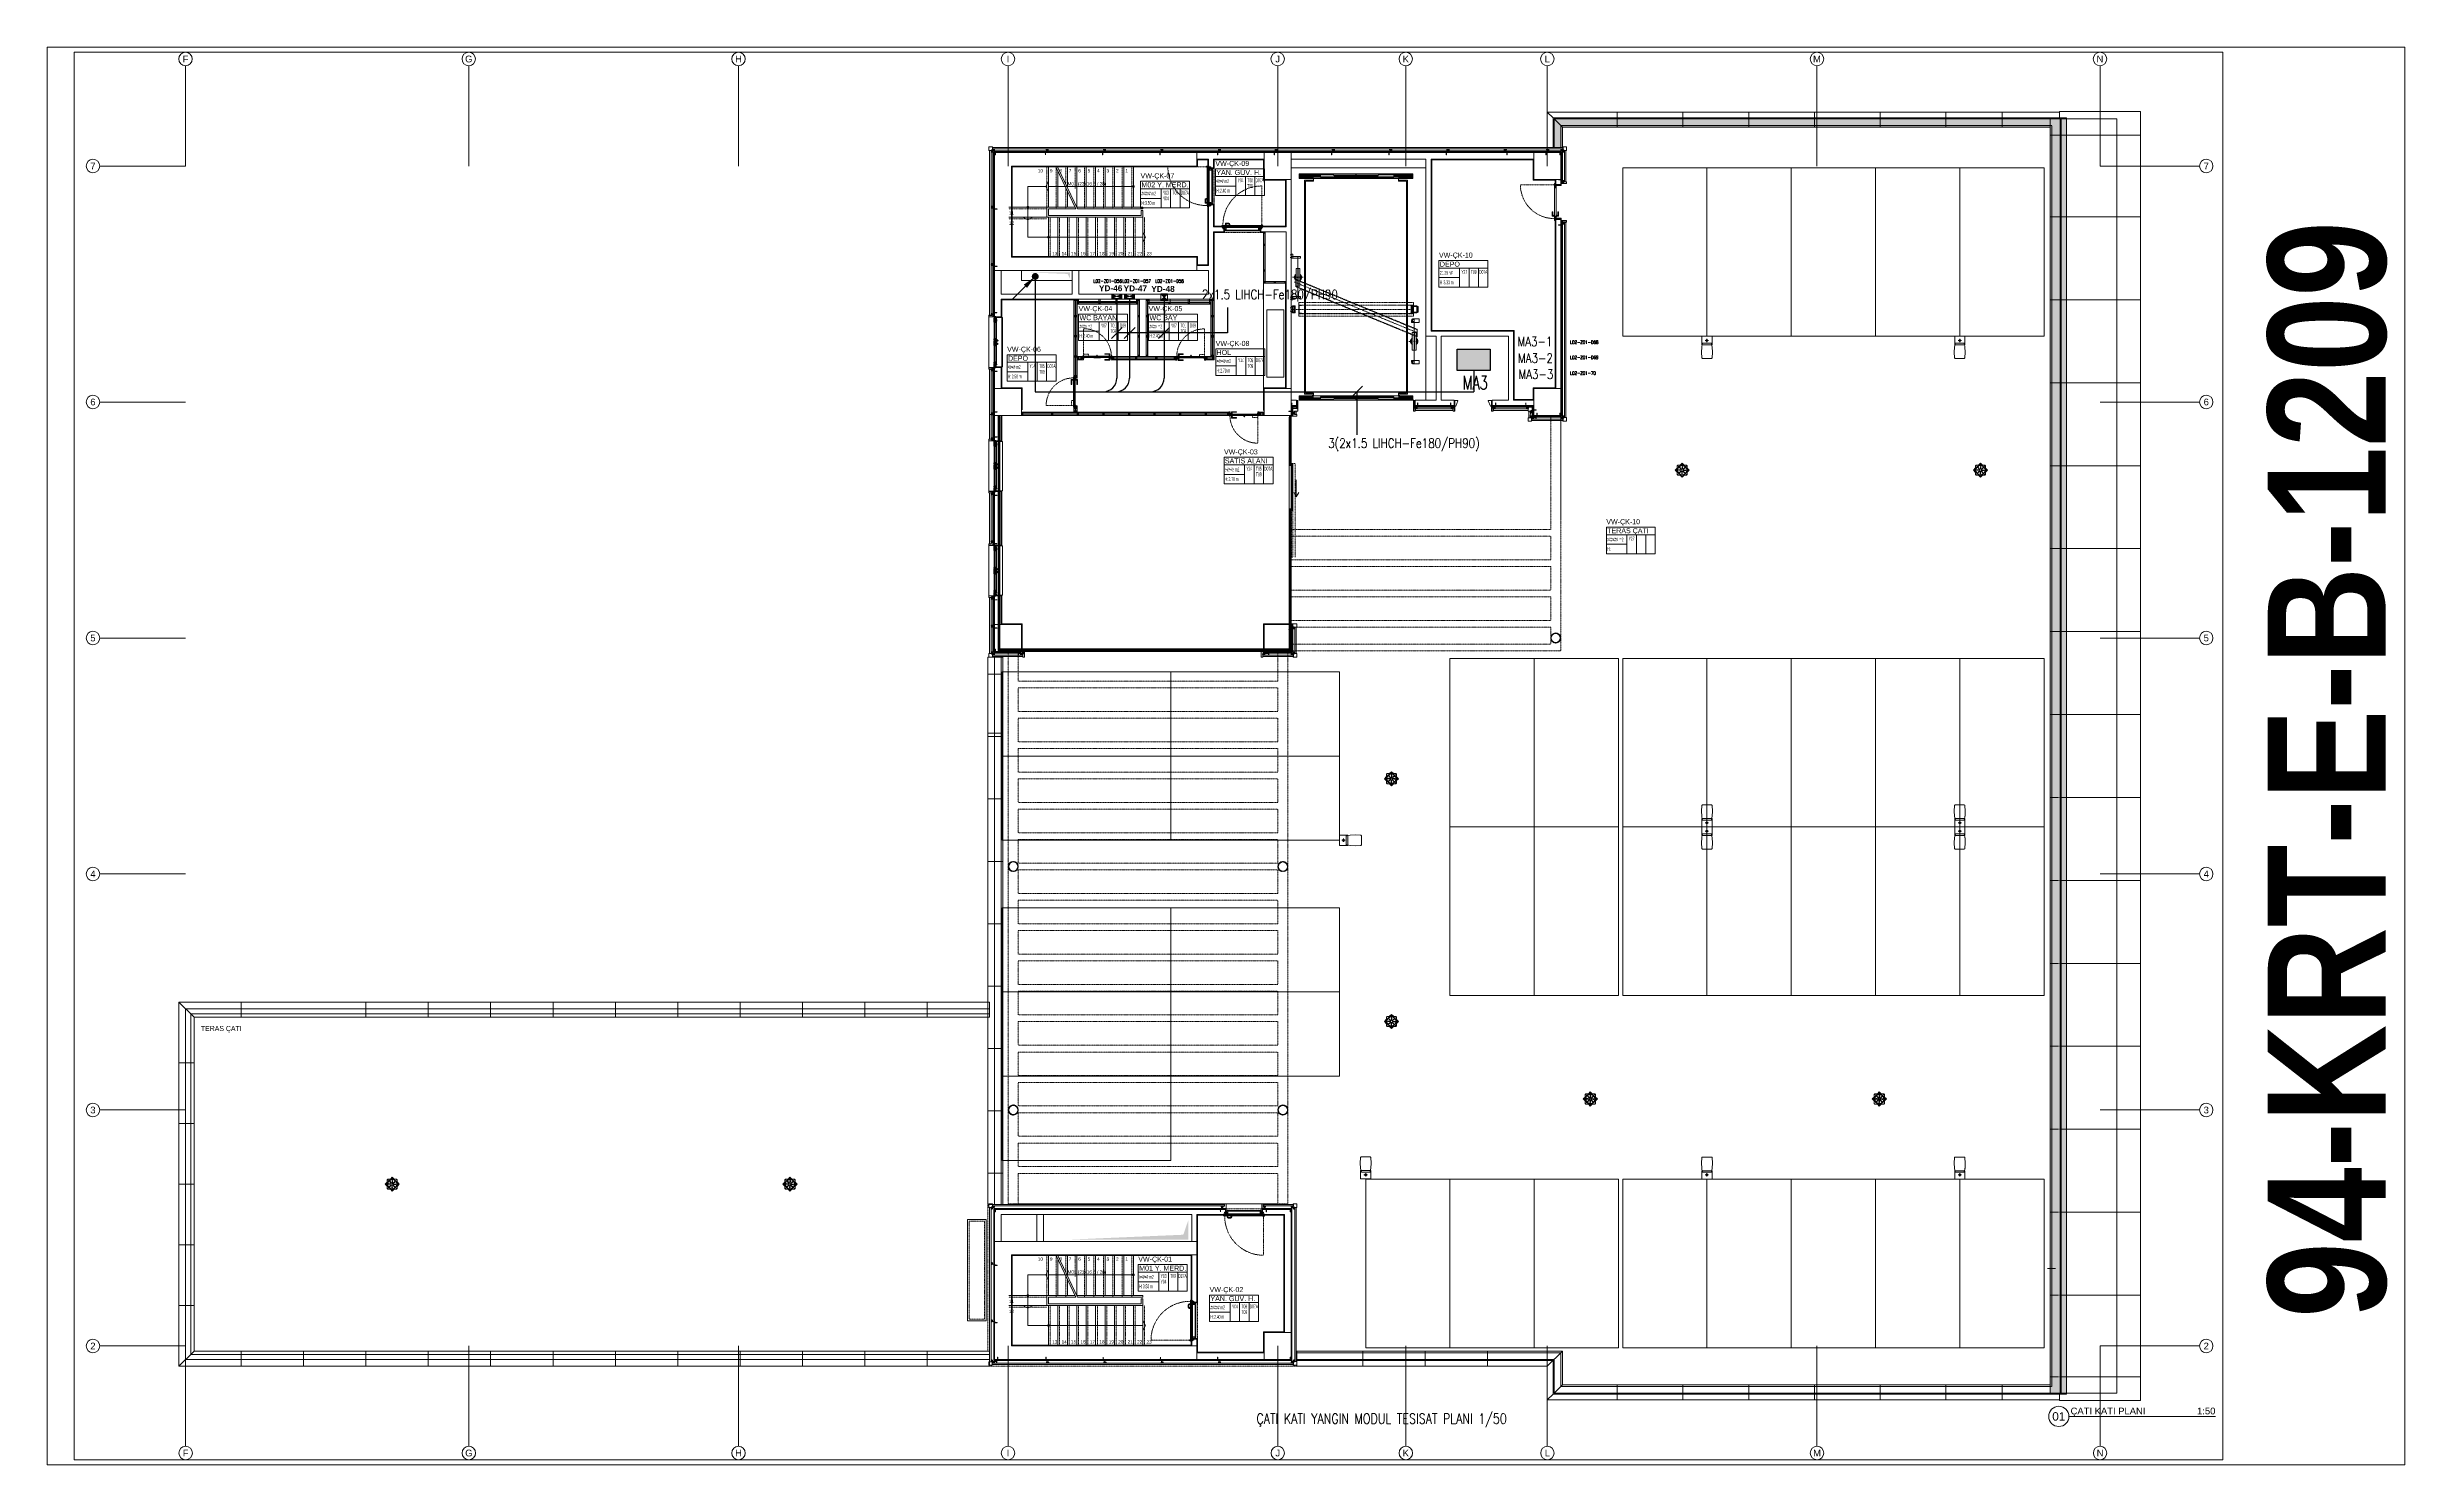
# Model space of a CAD drawing. Extents: x -3709 to 34962, y 0 to 8245.
# Drawn here: x 27967 to 34962, y 0 to 4205 of the extents above; entities that cross this region are included whole.
import ezdxf
from ezdxf.enums import TextEntityAlignment as Align

# ---------------------------------------------------------------- set-up
doc = ezdxf.new("R2010")
doc.units = 0
doc.linetypes.add('DOT2', pattern=[0.125, 0, -0.125])
doc.linetypes.add('HIDDEN', pattern=[0.375, 0.25, -0.125])
doc.layers.get('0').update_dxf_attribs({"color": 9, "lineweight": 9})
for name, color, linetype, lineweight in [('00', 9, 'Continuous', 9), ('01', 9, 'Continuous', 9), ('03', 18, 'Continuous', 9), ('05G', 8, 'Continuous', 9), ('06A', 9, 'Continuous', 9), ('06B', 9, 'Continuous', 9), ('06C', 9, 'Continuous', 9), ('06D', 9, 'Continuous', 9), ('07', 9, 'Continuous', 9), ('09', 9, 'Continuous', 9), ('09D', 9, 'Continuous', 9), ('10', 9, 'Continuous', 9), ('10A', 9, 'Continuous', 9), ('11', 9, 'Continuous', 9), ('12', 9, 'Continuous', 9), ('14', 9, 'Continuous', 9), ('15', 9, 'Continuous', 9), ('19', 9, 'Continuous', 9), ('19D', 9, 'DOT2', 9), ('20', 9, 'DOT2', 9), ('21', 9, 'Continuous', 9), ('21_MAHAL', 9, 'Continuous', 9), ('24', 9, 'Continuous', 9), ('33', 9, 'BATTING', 9), ('35', 9, 'Continuous', 9), ('35H', 9, 'Continuous', 9), ('40', 9, 'Continuous', 9), ('40A', 9, 'Continuous', 9), ('E-AYDINLATMA VE PRİZ PANOSU', 7, 'Continuous', 30), ('E-DEDEKTÖR NUMARALARI', 20, 'Continuous', 30), ('E-KUVVET PANOSU (MCC)', 7, 'Continuous', 30), ('E-MODÜL HATTI', 6, 'Continuous', 30), ('E-OK', 3, 'Continuous', 30), ('E-YAZI', 7, 'Continuous', 30), ('EQ LIST', 7, 'Continuous', 13), ('GEB-BEZUG', 9, 'Continuous', 25), ('H-DAMPER', 1, 'Continuous', 13)]:
    doc.layers.add(name, color=color, linetype=linetype, lineweight=lineweight)
doc.styles.add('Arial', font='arial.ttf', dxfattribs={"height": 2.5})
doc.styles.add('E-YAZI', font='txttw.shx')
doc.styles.add('MuuM_TEXT-BOLD', font='ARIALNB.TTF')
doc.styles.add('MuuM_TEXT-ITALIC', font='ARIALNI.TTF')
doc.styles.add('MuuM_TEXT-STANDART', font='ARIALN.TTF')
doc.linetypes.add('BATTING', pattern='A,0.0001,-0.1,[134,ltypeshp.shx,S=0.1,R=0,X=-0.1,Y=0],-0.2,[134,ltypeshp.shx,S=0.1,R=180,X=0.1,Y=0],-0.1', length=0.4001)

# ---------------------------------------------------------------- blocks, each defined once
blk = doc.blocks.new('0_drawinglabel')
blk.add_lwpolyline([(3, 0), (46.46, 0)])
blk.add_circle((0, 0), 3)
at = {"style": 'Arial'}
blk.add_attdef('CIZIMNO', text='', height=2.5, dxfattribs=at).set_placement((0, 0), align=Align.MIDDLE)
blk.add_attdef('CIZIMADI', text='', height=2, dxfattribs=at).set_placement((3.5, 0), align=Align.BOTTOM_LEFT)
blk.add_attdef('OLCEK', text='', height=2, dxfattribs=at).set_placement((46.46, 0), align=Align.BOTTOM_RIGHT)
at = {"style": 'MuuM_TEXT-ITALIC'}
blk.add_attdef('DRAWINGNAME', text='', height=2, dxfattribs=at).set_placement((3.5, -0.59), align=Align.TOP_LEFT)
blk.add_attdef('SCALE', text='', height=2, dxfattribs=at).set_placement((46.46, -0.59), align=Align.TOP_RIGHT)
blk = doc.blocks.new('VIDA')
for p, q in [((-18072, 6524), (-18070, 6525)), ((-18072, 6524), (-18072, 6524)), ((-18072, 6524), (-18072, 6524)), ((-18070, 6523), (-18072, 6524)), ((-18070, 6525), (-18071, 6523)), ((-18071, 6523), (-18070, 6525)), ((-18070, 6523), (-18069, 6525)), ((-18070, 6525), (-18070, 6525)), ((-18070, 6525), (-18070, 6524)), ((-18070, 6524), (-18070, 6525)), ((-18070, 6525), (-18070, 6525)), ((-18070, 6525), (-18070, 6525)), ((-18070, 6525), (-18069, 6525)), ((-18070, 6524), (-18070, 6524)), ((-18069, 6522), (-18070, 6523)), ((-18070, 6523), (-18070, 6523)), ((-18069, 6523), (-18068, 6525)), ((-18069, 6522), (-18069, 6525)), ((-18069, 6525), (-18069, 6522)), ((-18069, 6525), (-18069, 6525)), ((-18069, 6525), (-18069, 6525)), ((-18069, 6525), (-18069, 6525)), ((-18069, 6525), (-18069, 6525)), ((-18069, 6525), (-18068, 6525)), ((-18069, 6523), (-18069, 6522)), ((-18068, 6522), (-18069, 6523)), ((-18069, 6523), (-18069, 6523)), ((-18069, 6522), (-18069, 6522)), ((-18067, 6525), (-18068, 6522)), ((-18068, 6523), (-18067, 6525)), ((-18068, 6525), (-18068, 6523)), ((-18068, 6522), (-18068, 6525)), ((-18068, 6525), (-18068, 6525)), ((-18068, 6525), (-18068, 6522)), ((-18068, 6525), (-18068, 6525)), ((-18068, 6525), (-18068, 6525)), ((-18068, 6525), (-18067, 6525)), ((-18068, 6523), (-18068, 6522)), ((-18068, 6522), (-18068, 6523)), ((-18068, 6523), (-18068, 6523)), ((-18068, 6523), (-18068, 6522)), ((-18067, 6522), (-18068, 6522)), ((-18068, 6522), (-18068, 6522)), ((-18066, 6525), (-18067, 6525)), ((-18067, 6523), (-18066, 6525)), ((-18066, 6525), (-18067, 6522)), ((-18067, 6525), (-18067, 6523)), ((-18067, 6522), (-18067, 6525)), ((-18067, 6525), (-18067, 6525)), ((-18067, 6525), (-18067, 6525)), ((-18067, 6525), (-18067, 6525)), ((-18067, 6522), (-18067, 6523)), ((-18067, 6523), (-18067, 6522)), ((-18067, 6523), (-18067, 6523)), ((-18067, 6523), (-18067, 6522)), ((-18066, 6522), (-18067, 6522)), ((-18066, 6525), (-18066, 6525)), ((-18066, 6525), (-18066, 6525)), ((-18066, 6525), (-18066, 6525)), ((-18066, 6525), (-18066, 6523)), ((-18066, 6522), (-18066, 6525)), ((-18065, 6525), (-18066, 6522)), ((-18066, 6523), (-18065, 6525)), ((-18066, 6525), (-18065, 6525)), ((-18066, 6523), (-18066, 6523)), ((-18066, 6523), (-18066, 6522)), ((-18066, 6523), (-18066, 6522)), ((-18066, 6522), (-18066, 6523)), ((-18065, 6522), (-18066, 6522)), ((-18065, 6525), (-18065, 6523)), ((-18065, 6522), (-18065, 6525)), ((-18065, 6525), (-18065, 6525)), ((-18065, 6525), (-18065, 6525)), ((-18065, 6525), (-18065, 6525)), ((-18065, 6525), (-18064, 6525)), ((-18065, 6523), (-18064, 6525)), ((-18064, 6525), (-18065, 6522)), ((-18065, 6522), (-18064, 6525)), ((-18065, 6523), (-18065, 6522)), ((-18065, 6523), (-18065, 6523)), ((-18065, 6523), (-18065, 6522)), ((-18065, 6522), (-18065, 6523)), ((-18064, 6523), (-18065, 6522)), ((-18064, 6523), (-18065, 6522)), ((-18065, 6522), (-18065, 6522)), ((-18064, 6525), (-18064, 6525)), ((-18064, 6525), (-18064, 6525)), ((-18064, 6525), (-18064, 6525)), ((-18064, 6525), (-18064, 6523)), ((-18064, 6522), (-18062, 6525)), ((-18062, 6525), (-18064, 6522)), ((-18064, 6523), (-18062, 6525)), ((-18062, 6525), (-18064, 6525)), ((-18064, 6523), (-18064, 6523)), ((-18062, 6523), (-18064, 6522)), ((-18062, 6523), (-18064, 6522)), ((-18064, 6522), (-18064, 6523)), ((-18064, 6522), (-18064, 6522)), ((-18063, 6522), (-18062, 6525)), ((-18061, 6525), (-18063, 6523)), ((-18062, 6525), (-18063, 6525)), ((-18062, 6523), (-18063, 6522)), ((-18063, 6522), (-18061, 6523)), ((-18062, 6523), (-18063, 6522)), ((-18063, 6523), (-18061, 6523)), ((-18063, 6522), (-18061, 6522)), ((-18062, 6525), (-18061, 6525)), ((-18062, 6525), (-18062, 6525)), ((-18062, 6525), (-18062, 6525)), ((-18062, 6525), (-18062, 6525)), ((-18061, 6525), (-18062, 6525)), ((-18062, 6523), (-18061, 6525)), ((-18061, 6525), (-18062, 6522)), ((-18062, 6522), (-18061, 6525)), ((-18061, 6523), (-18062, 6525)), ((-18062, 6525), (-18061, 6522)), ((-18062, 6525), (-18062, 6523)), ((-18062, 6525), (-18062, 6525)), ((-18062, 6525), (-18061, 6525)), ((-18062, 6523), (-18062, 6523)), ((-18062, 6522), (-18062, 6523)), ((-18061, 6523), (-18062, 6522)), ((-18061, 6523), (-18062, 6522)), ((-18062, 6522), (-18062, 6522)), ((-18061, 6525), (-18060, 6525)), ((-18061, 6525), (-18061, 6525)), ((-18061, 6525), (-18061, 6525)), ((-18061, 6525), (-18061, 6525)), ((-18061, 6525), (-18061, 6523)), ((-18061, 6522), (-18060, 6525)), ((-18060, 6525), (-18061, 6522)), ((-18061, 6523), (-18060, 6525)), ((-18061, 6523), (-18061, 6523)), ((-18060, 6523), (-18061, 6522)), ((-18060, 6523), (-18061, 6522)), ((-18061, 6522), (-18061, 6523)), ((-18061, 6522), (-18061, 6522)), ((-18060, 6525), (-18060, 6525)), ((-18060, 6525), (-18060, 6525)), ((-18060, 6525), (-18060, 6525)), ((-18060, 6525), (-18060, 6525)), ((-18060, 6525), (-18060, 6523)), ((-18060, 6523), (-18060, 6525)), ((-18059, 6525), (-18060, 6522)), ((-18060, 6522), (-18059, 6525)), ((-18060, 6525), (-18059, 6525)), ((-18059, 6524), (-18060, 6523)), ((-18060, 6522), (-18060, 6523)), ((-18060, 6523), (-18060, 6522)), ((-18060, 6523), (-18060, 6522)), ((-18060, 6523), (-18060, 6523)), ((-18060, 6523), (-18059, 6523)), ((-18060, 6522), (-18060, 6522)), ((-18058, 6527), (-18059, 6527)), ((-18059, 6521), (-18059, 6527)), ((-18059, 6525), (-18059, 6525)), ((-18058, 6521), (-18059, 6521))]:
    blk.add_line(p, q)
for points in [[(-18069, 6525), (-18069, 6523)], [(-18057, 6524), (-18057, 6524), (-18057, 6524), (-18057, 6523)]]:
    blk.add_lwpolyline(points)
for start, end in [(7.50951, 35.24269), (324.75731, 352.49049)]:
    blk.add_arc((-18062, 6524), 5.21, start, end)
blk = doc.blocks.new('krt-harpusta1')
for points in [[(16786.2, 292.5), (16786.2, 337.5), (14425.8, 337.5), (14425.8, 1327.5), (16786.2, 1327.5), (16786.2, 1372.5), (14380.8, 1372.5), (14380.8, 292.5), (16786.2, 292.5)], [(14425.8, 1327.5), (14380.8, 1372.5)], [(14565.8, 1372.5), (14565.8, 1327.5)], [(14935.8, 1372.5), (14935.8, 1327.5)], [(15120.8, 1372.5), (15120.8, 1327.5)], [(15305.8, 1372.5), (15305.8, 1327.5)], [(15490.8, 1372.5), (15490.8, 1327.5)], [(15675.8, 1372.5), (15675.8, 1327.5)], [(15860.8, 1372.5), (15860.8, 1327.5)], [(16045.8, 1372.5), (16045.8, 1327.5)], [(16230.8, 1372.5), (16230.8, 1327.5)], [(16415.8, 1372.5), (16415.8, 1327.5)], [(16600.8, 1372.5), (16600.8, 1327.5)], [(14380.8, 1192.5), (14425.8, 1192.5)], [(14380.8, 1012.5), (14425.8, 1012.5)], [(14380.8, 832.5), (14425.8, 832.5)], [(14380.8, 652.5), (14425.8, 652.5)], [(14380.8, 472.5), (14425.8, 472.5)], [(14380.8, 292.5), (14425.8, 337.5)], [(14565.8, 292.5), (14565.8, 337.5)], [(14750.8, 292.5), (14750.8, 337.5)], [(14935.8, 292.5), (14935.8, 337.5)], [(15120.8, 292.5), (15120.8, 337.5)], [(15305.8, 292.5), (15305.8, 337.5)], [(15490.8, 292.5), (15490.8, 337.5)], [(15675.8, 292.5), (15675.8, 337.5)], [(15860.8, 292.5), (15860.8, 337.5)], [(16045.8, 292.5), (16045.8, 337.5)], [(16230.8, 292.5), (16230.8, 337.5)], [(16415.8, 292.5), (16415.8, 337.5)], [(16600.8, 292.5), (16600.8, 337.5)]]:
    blk.add_lwpolyline(points)
at = {"layer": '06D', "linetype": 'HIDDEN'}
for points in [[(16786.2, 1352.5), (14400.8, 1352.5), (14400.8, 312.5), (16786.2, 312.5), (16786.2, 312.5)], [(16786.2, 1337.5), (14415.8, 1337.5), (14415.8, 327.5), (16786.2, 327.5)]]:
    blk.add_lwpolyline(points, dxfattribs=at)
at = {"layer": '10', "xscale": -0.1000000000058208, "yscale": 0.1000000000058208, "zscale": 0.1000000000021828, "rotation": 89.9725710339926}
blk.add_blockref('VIDA', (17448.1, -1504.2), dxfattribs=at)
at = {"layer": '21', "style": 'MuuM_TEXT-STANDART'}
blk.add_text('TERAS ÇATI', height=15, dxfattribs=at).set_placement((14446.1, 1282.3), align=Align.BOTTOM_LEFT)
blk = doc.blocks.new('0_arrowstairs')
blk.add_lwpolyline([(0, 0), (0, -30), (15, 0), (0, 30)], close=True)
blk = doc.blocks.new('*U105')
blk.add_lwpolyline([(0, 0), (0, 560)])
blk.add_circle((0, 0), 5)
at = {"rotation": 90}
blk.add_blockref('0_arrowstairs', (0, 560), dxfattribs=at)
blk = doc.blocks.new('*U523')
blk.add_lwpolyline([(0, 0), (0, 504)])
blk.add_circle((0, 0), 5)
at = {"rotation": 90}
blk.add_blockref('0_arrowstairs', (0, 504), dxfattribs=at)
blk = doc.blocks.new('*U519')
blk.add_lwpolyline([(0, 0), (0, 60)])
blk.add_circle((0, 0), 5)
at = {"rotation": 90}
blk.add_blockref('0_arrowstairs', (0, 60), dxfattribs=at)
blk = doc.blocks.new('MERDVN2.KAT')
at = {"layer": '19', "linetype": 'Continuous'}
for points in [[(16960.8, -297.5), (16960.8, -179.5)], [(17041.6, -302.5), (16983.2, -179.5)], [(17047.2, -302.5), (16988.8, -179.5)], [(16988.8, -297.5), (16988.8, -191.5)], [(17016.8, -237.5), (17016.8, -179.5)], [(17044.8, -297.5), (17044.8, -179.5)], [(17072.8, -297.5), (17072.8, -179.5)], [(17100.8, -297.5), (17100.8, -179.5)], [(17128.8, -297.5), (17128.8, -179.5)], [(17156.8, -297.5), (17156.8, -179.5)], [(17184.8, -297.5), (17184.8, -179.5)], [(17212.8, -297.5), (17212.8, -179.5)], [(17016.8, -297.5), (17016.8, -249.5)], [(16955.8, -297.5), (16842.8, -297.5)], [(16955.8, -327.5), (16842.8, -327.5)], [(17041.6, -302.5), (16960.8, -302.5), (16960.8, -322.5), (16960.8, -322.5), (17235.8, -322.5), (17235.8, -307.5), (17240.8, -307.5), (17240.8, -327.5), (17235.8, -327.5), (16955.8, -327.5), (16955.8, -327.5), (16955.8, -297.5), (17039.2, -297.5)], [(16960.8, -445.5), (16960.8, -327.5)], [(16988.8, -445.5), (16988.8, -327.5)], [(17016.8, -445.5), (17016.8, -327.5)], [(17044.8, -445.5), (17044.8, -327.5)], [(17072.8, -445.5), (17072.8, -327.5)], [(17100.8, -445.5), (17100.8, -327.5)], [(17128.8, -445.5), (17128.8, -327.5)], [(17156.8, -445.5), (17156.8, -327.5)], [(17184.8, -445.5), (17184.8, -327.5)], [(17212.8, -445.5), (17212.8, -327.5)], [(17240.8, -445.5), (17240.8, -327.5)]]:
    blk.add_lwpolyline(points, dxfattribs=at)
at = {"layer": '19'}
for points in [[(17047.2, -302.5), (16988.8, -179.5)], [(16958.3, -386.5), (16899.3, -386.5), (16899.3, -236.5), (16953.3, -236.5)], [(17044.8, -297.5), (17240.8, -297.5), (17240.8, -297.5), (17240.8, -302.5), (17240.8, -302.5), (17047.2, -302.5)]]:
    blk.add_lwpolyline(points, dxfattribs=at)
at = {"layer": '19D'}
for points in [[(16955.8, -297.5), (16955.8, -179.5)], [(16983.8, -302.5), (16983.8, -179.5)], [(17011.8, -228), (17011.8, -179.5)], [(17039.8, -241.8), (17039.8, -179.5)], [(17067.8, -302.5), (17067.8, -179.5)], [(17095.8, -302.5), (17095.8, -179.5)], [(17123.8, -302.5), (17123.8, -179.5)], [(17151.8, -302.5), (17151.8, -179.5)], [(17179.8, -302.5), (17179.8, -179.5)], [(17207.8, -302.5), (17207.8, -179.5)], [(17011.8, -241.8), (17011.8, -236.5)], [(17011.8, -302.5), (17011.8, -239.8)], [(16955.6, -302.5), (16842.8, -302.5)], [(16955.6, -332.5), (16842.8, -332.5)], [(16965.8, -445.5), (16965.8, -327.5)], [(16993.8, -445.5), (16993.8, -327.5)], [(17021.8, -445.5), (17021.8, -327.5)], [(17049.8, -445.5), (17049.8, -327.5)], [(17077.8, -445.5), (17077.8, -327.5)], [(17105.8, -445.5), (17105.8, -327.5)], [(17133.8, -445.5), (17133.8, -327.5)], [(17161.8, -445.5), (17161.8, -327.5)], [(17189.8, -445.5), (17189.8, -327.5)], [(17217.8, -445.5), (17217.8, -327.5)], [(17245.8, -445.5), (17245.8, -327.5)]]:
    blk.add_lwpolyline(points, dxfattribs=at)
at = {"layer": '19', "xscale": 0.5, "yscale": 0.5, "zscale": 0.5}
for name, p, rotation in [('*U523', (17212.8, -236.5), 90), ('*U519', (16899.3, -297.5), 180), ('*U105', (16960.8, -386.5), 270)]:
    blk.add_blockref(name, p, dxfattribs=dict(at, rotation=rotation))
at = {"layer": '21', "style": 'MuuM_TEXT-STANDART'}
for s, p in [('10', (16944.7, -184.5)), ('9', (16972.7, -184.5)), ('8', (17000.7, -184.5)), ('7', (17028.7, -184.5)), ('6', (17056.7, -184.5)), ('5', (17084.7, -184.5)), ('4', (17112.7, -184.5)), ('3', (17140.7, -184.5)), ('2', (17168.7, -184.5)), ('1', (17196.7, -184.5)), ('M01 (23x16.5 / 28)', (17132.4, -223.3)), ('11', (16858.7, -310)), ('12', (16858.7, -340)), ('13', (16987, -430.3)), ('14', (17015, -430.3)), ('15', (17043, -430.3)), ('16', (17071, -430.3)), ('17', (17099, -430.3)), ('18', (17127, -430.3)), ('19', (17155, -430.3)), ('20', (17183, -430.3)), ('21', (17211, -430.3)), ('22', (17239, -430.3)), ('23', (17267, -430.3))]:
    blk.add_text(s, height=10, dxfattribs=at).set_placement(p, align=Align.TOP_RIGHT)
blk = doc.blocks.new('p-kolon-80x80-vw')
at = {"layer": '01'}
blk.add_lwpolyline([(-40, -40), (-40, 40), (40, 40), (40, -40)], close=True, dxfattribs=at)
blk = doc.blocks.new('p-yng-01')
at = {"linetype": 'Continuous'}
for p, q in [((1.1, 0.6), (1, 0.5)), ((1.1, 0.6), (1, 0.5)), ((1, 0.5), (1, 0.5)), ((1, 0.4), (1, 0.5)), ((1, 0.5), (1, 0.5)), ((1, 0.4), (1, 0.5)), ((1, 0.4), (1.1, 0.4)), ((1, 0.4), (1.1, 0.4)), ((1.1, 0.3), (1.3, 0.7)), ((1.1, 0.3), (1.3, 0.7)), ((3.3, 0.6), (1.1, 0.6)), ((1.1, 0.6), (1.1, 0.4)), ((3.3, 0.6), (1.1, 0.6)), ((1.1, 0.6), (1.1, 0.4)), ((3.2, 0.4), (1.1, 0.4)), ((1.1, 0.3), (1.2, 0.4)), ((1.1, 0.4), (1.2, 0.4)), ((3.2, 0.4), (1.1, 0.4)), ((1.1, 0.3), (1.2, 0.4)), ((1.1, 0.4), (1.2, 0.4)), ((1.2, 0.3), (1.4, 0.7)), ((1.2, 0.3), (1.4, 0.7)), ((1.2, 0.3), (1.3, 0.7)), ((1.2, 0.3), (1.4, 0.7)), ((1.2, 0.3), (1.4, 0.7)), ((1.2, 0.3), (1.3, 0.7)), ((1.3, 0.6), (1.2, 0.6)), ((1.3, 0.6), (1.2, 0.6)), ((1.2, 0.3), (1.3, 0.4)), ((1.2, 0.4), (1.3, 0.4)), ((1.2, 0.3), (1.3, 0.4)), ((1.2, 0.4), (1.3, 0.4)), ((1.3, 0.3), (1.5, 0.7)), ((1.3, 0.3), (1.5, 0.7)), ((1.3, 0.3), (1.5, 0.7)), ((1.3, 0.3), (1.5, 0.7)), ((1.4, 0.6), (1.3, 0.6)), ((1.3, 0.6), (1.3, 0.6)), ((1.4, 0.6), (1.3, 0.6)), ((1.3, 0.6), (1.3, 0.6)), ((1.3, 0.3), (1.3, 0.4)), ((1.3, 0.4), (1.4, 0.4)), ((1.3, 0.3), (1.3, 0.4)), ((1.3, 0.4), (1.4, 0.4)), ((1.4, 0.3), (1.6, 0.7)), ((1.4, 0.3), (1.6, 0.7)), ((1.4, 0.3), (1.6, 0.7)), ((1.4, 0.3), (1.6, 0.7)), ((1.4, 0.3), (1.6, 0.7)), ((1.4, 0.3), (1.6, 0.7)), ((1.4, 0.3), (1.6, 0.7)), ((1.4, 0.3), (1.6, 0.7)), ((1.5, 0.6), (1.4, 0.6)), ((1.4, 0.6), (1.4, 0.6)), ((1.5, 0.6), (1.4, 0.6)), ((1.4, 0.6), (1.4, 0.6)), ((1.4, 0.3), (1.4, 0.4)), ((1.4, 0.3), (1.4, 0.4)), ((1.4, 0.4), (1.5, 0.4)), ((1.4, 0.3), (1.4, 0.4)), ((1.4, 0.3), (1.4, 0.4)), ((1.4, 0.4), (1.5, 0.4)), ((1.5, 0.3), (1.7, 0.7)), ((1.5, 0.3), (1.7, 0.7)), ((1.5, 0.3), (1.7, 0.7)), ((1.5, 0.3), (1.7, 0.7)), ((1.6, 0.6), (1.5, 0.6)), ((1.5, 0.6), (1.5, 0.6)), ((1.6, 0.6), (1.5, 0.6)), ((1.5, 0.6), (1.5, 0.6)), ((1.5, 0.3), (1.5, 0.4)), ((1.5, 0.4), (1.5, 0.4)), ((1.5, 0.4), (1.5, 0.4)), ((1.5, 0.3), (1.5, 0.4)), ((1.5, 0.4), (1.5, 0.4)), ((1.5, 0.4), (1.5, 0.4)), ((1.6, 0.3), (1.8, 0.7)), ((1.6, 0.3), (1.8, 0.7)), ((1.6, 0.3), (1.8, 0.7)), ((1.6, 0.3), (1.8, 0.7)), ((1.6, 0.6), (1.6, 0.6)), ((1.6, 0.6), (1.6, 0.6)), ((1.6, 0.6), (1.6, 0.6)), ((1.6, 0.6), (1.6, 0.6)), ((1.6, 0.6), (1.6, 0.6)), ((1.6, 0.6), (1.6, 0.6)), ((1.6, 0.3), (1.6, 0.4)), ((1.6, 0.4), (1.7, 0.4)), ((1.6, 0.4), (1.6, 0.4)), ((1.6, 0.3), (1.6, 0.4)), ((1.6, 0.4), (1.7, 0.4)), ((1.6, 0.4), (1.6, 0.4)), ((1.7, 0.3), (1.9, 0.7)), ((1.7, 0.3), (1.9, 0.7)), ((1.7, 0.3), (1.9, 0.7)), ((1.7, 0.3), (1.9, 0.7)), ((1.8, 0.6), (1.7, 0.6)), ((1.7, 0.6), (1.7, 0.6)), ((1.7, 0.6), (1.7, 0.6)), ((1.8, 0.6), (1.7, 0.6)), ((1.7, 0.6), (1.7, 0.6)), ((1.7, 0.6), (1.7, 0.6)), ((1.7, 0.3), (1.7, 0.4)), ((1.7, 0.4), (1.8, 0.4)), ((1.7, 0.3), (1.7, 0.4)), ((1.7, 0.4), (1.8, 0.4)), ((1.8, 0.3), (2, 0.7)), ((1.8, 0.3), (2, 0.7)), ((1.8, 0.3), (2, 0.7)), ((1.8, 0.3), (2, 0.7)), ((1.9, 0.6), (1.8, 0.6)), ((1.8, 0.6), (1.9, 0.6)), ((1.8, 0.6), (1.8, 0.6)), ((1.9, 0.6), (1.8, 0.6)), ((1.8, 0.6), (1.9, 0.6)), ((1.8, 0.6), (1.8, 0.6)), ((1.8, 0.3), (1.8, 0.4)), ((1.8, 0.4), (1.9, 0.4)), ((1.8, 0.3), (1.8, 0.4)), ((1.8, 0.4), (1.9, 0.4)), ((1.9, 0.3), (2.1, 0.7)), ((1.9, 0.3), (2.1, 0.7)), ((1.9, 0.3), (2.1, 0.7)), ((1.9, 0.3), (2.1, 0.7)), ((2, 0.6), (1.9, 0.6)), ((1.9, 0.6), (1.9, 0.6)), ((2, 0.6), (1.9, 0.6)), ((1.9, 0.6), (1.9, 0.6)), ((1.9, 0.3), (1.9, 0.4)), ((1.9, 0.4), (2, 0.4)), ((1.9, 0.3), (1.9, 0.4)), ((1.9, 0.4), (2, 0.4)), ((2, 5.3), (2, 6.2)), ((2, -2), (2, 0.7)), ((2, 0.3), (2.2, 0.7)), ((2, 0.3), (2.1, 0.7)), ((2, 0.3), (2.2, 0.7)), ((2, 0.3), (2.2, 0.7)), ((2, 0.3), (2.1, 0.7)), ((2, 0.3), (2.2, 0.7)), ((2.1, 0.6), (2, 0.6)), ((2, 0.6), (2, 0.6)), ((2.1, 0.6), (2, 0.6)), ((2, 0.6), (2, 0.6)), ((2, 0.3), (2.1, 0.4)), ((2, 0.3), (2, 0.4)), ((2, 0.4), (2.1, 0.4)), ((2, 0.3), (2.1, 0.4)), ((2, 0.3), (2, 0.4)), ((2, 0.4), (2.1, 0.4)), ((2.1, 0.3), (2.3, 0.7)), ((2.1, 0.3), (2.3, 0.7)), ((2.1, 0.3), (2.2, 0.7)), ((2.1, 0.3), (2.3, 0.7)), ((2.1, 0.3), (2.3, 0.7)), ((2.1, 0.3), (2.2, 0.7)), ((2.2, 0.6), (2.1, 0.6)), ((2.1, 0.6), (2.1, 0.6)), ((2.2, 0.6), (2.1, 0.6)), ((2.1, 0.6), (2.1, 0.6)), ((2.1, 0.3), (2.2, 0.4)), ((2.1, 0.4), (2.2, 0.4)), ((2.1, 0.3), (2.2, 0.4)), ((2.1, 0.4), (2.2, 0.4)), ((2.2, 6.2), (2.2, 5.3)), ((2.2, 0.3), (2.4, 0.7)), ((2.2, 0.3), (2.4, 0.7)), ((2.2, 0.3), (2.4, 0.7)), ((2.2, 0.3), (2.4, 0.7)), ((2.3, 0.6), (2.2, 0.6)), ((2.2, 0.6), (2.2, 0.6)), ((2.3, 0.6), (2.2, 0.6)), ((2.2, 0.6), (2.2, 0.6)), ((2.2, 0.4), (2.3, 0.4)), ((2.2, 0.3), (2.2, 0.4)), ((2.2, 0.4), (2.3, 0.4)), ((2.2, 0.3), (2.2, 0.4)), ((5.7, 6.5), (2.3, 6.5)), ((2.3, 6.3), (5.7, 6.3)), ((2.3, 5.2), (2.9, 5.2)), ((2.9, 5), (2.3, 5)), ((2.3, 0.3), (2.5, 0.7)), ((2.3, 0.3), (2.5, 0.7)), ((2.3, 0.3), (2.5, 0.7)), ((2.3, 0.3), (2.5, 0.7)), ((2.3, 0.6), (2.3, 0.6)), ((2.4, 0.6), (2.3, 0.6)), ((2.3, 0.6), (2.3, 0.6)), ((2.4, 0.6), (2.3, 0.6)), ((2.3, 0.4), (2.4, 0.4)), ((2.3, 0.3), (2.3, 0.4)), ((2.3, 0.4), (2.4, 0.4)), ((2.3, 0.3), (2.3, 0.4)), ((2.4, 0.3), (2.6, 0.7)), ((2.4, 0.3), (2.6, 0.7)), ((2.4, 0.3), (2.6, 0.7)), ((2.4, 0.3), (2.6, 0.7)), ((2.4, 0.3), (2.6, 0.7)), ((2.4, 0.3), (2.6, 0.7)), ((2.4, 0.3), (2.6, 0.7)), ((2.4, 0.3), (2.6, 0.7)), ((2.4, 0.6), (2.4, 0.6)), ((2.5, 0.6), (2.4, 0.6)), ((2.4, 0.6), (2.4, 0.6)), ((2.5, 0.6), (2.4, 0.6)), ((2.4, 0.3), (2.4, 0.4)), ((2.4, 0.4), (2.4, 0.4)), ((2.4, 0.3), (2.4, 0.4)), ((2.4, 0.3), (2.4, 0.4)), ((2.4, 0.4), (2.4, 0.4)), ((2.4, 0.3), (2.4, 0.4)), ((2.5, 0.3), (2.7, 0.7)), ((2.5, 0.3), (2.7, 0.7)), ((2.5, 0.3), (2.7, 0.7)), ((2.5, 0.3), (2.7, 0.7)), ((2.5, 0.6), (2.5, 0.6)), ((2.5, 0.6), (2.5, 0.6)), ((2.5, 0.6), (2.5, 0.6)), ((2.5, 0.6), (2.5, 0.6)), ((2.5, 0.3), (2.5, 0.4)), ((2.5, 0.4), (2.6, 0.4)), ((2.5, 0.4), (2.5, 0.4)), ((2.5, 0.4), (2.6, 0.4)), ((2.5, 0.3), (2.5, 0.4)), ((2.5, 0.4), (2.6, 0.4)), ((2.5, 0.4), (2.5, 0.4)), ((2.5, 0.4), (2.6, 0.4)), ((2.6, 0.3), (2.8, 0.7)), ((2.6, 0.3), (2.8, 0.7)), ((2.6, 0.3), (2.8, 0.7)), ((2.6, 0.3), (2.8, 0.7)), ((2.6, 0.6), (2.6, 0.6)), ((2.6, 0.6), (2.6, 0.6)), ((2.6, 0.6), (2.6, 0.6)), ((2.6, 0.6), (2.6, 0.6)), ((2.7, 0.6), (2.6, 0.6)), ((2.6, 0.6), (2.6, 0.6)), ((2.6, 0.6), (2.6, 0.6)), ((2.6, 0.6), (2.6, 0.6)), ((2.6, 0.6), (2.6, 0.6)), ((2.6, 0.3), (2.6, 0.4)), ((2.6, 0.4), (2.6, 0.4)), ((2.6, 0.3), (2.6, 0.4)), ((2.6, 0.4), (2.7, 0.4)), ((2.6, 0.4), (2.6, 0.4)), ((2.7, 0.3), (2.9, 0.7)), ((2.7, 0.3), (2.9, 0.7)), ((2.8, 0.6), (2.7, 0.6)), ((2.7, 0.6), (2.8, 0.6)), ((2.7, 0.6), (2.7, 0.6)), ((2.7, 0.3), (2.7, 0.4)), ((2.7, 0.4), (2.8, 0.4)), ((2.8, 0.3), (3, 0.7)), ((2.8, 0.3), (3, 0.7)), ((2.9, 0.6), (2.8, 0.6)), ((2.8, 0.6), (2.8, 0.6)), ((2.8, 0.3), (2.8, 0.4)), ((2.8, 0.4), (2.9, 0.4)), ((2.9, 5), (2.9, 5.2)), ((2.9, 0.3), (3.1, 0.7)), ((2.9, 0.3), (3, 0.7)), ((2.9, 0.3), (3.1, 0.7)), ((3, 0.6), (2.9, 0.6)), ((2.9, 0.6), (2.9, 0.6)), ((2.9, 0.3), (3, 0.4)), ((2.9, 0.3), (2.9, 0.4)), ((2.9, 0.4), (3, 0.4)), ((3, 0.3), (3.2, 0.7)), ((3, 0.3), (3.2, 0.7)), ((3, 0.3), (3.1, 0.7)), ((3.1, 0.6), (3, 0.6)), ((3, 0.6), (3, 0.6)), ((3, 0.3), (3.1, 0.4)), ((3, 0.4), (3.1, 0.4)), ((3.1, 0.3), (3.3, 0.7)), ((3.1, 0.3), (3.3, 0.7)), ((3.2, 0.6), (3.1, 0.6)), ((3.1, 0.6), (3.1, 0.6)), ((3.1, 0.3), (3.1, 0.4)), ((3.1, 0.4), (3.2, 0.4)), ((3.2, 0.3), (3.4, 0.7)), ((3.2, 0.3), (3.4, 0.7)), ((3.3, 0.6), (3.2, 0.6)), ((3.2, 0.6), (3.2, 0.6)), ((3.2, 0.4), (3.3, 0.4)), ((3.2, 0.3), (3.2, 0.4)), ((3.3, -2), (3.3, 1.6)), ((3.3, 0.3), (3.5, 0.7)), ((3.3, 0.3), (3.5, 0.7)), ((3.3, 0.6), (3.3, 0.6)), ((3.4, 0.6), (3.3, 0.6)), ((3.3, 0.4), (3.3, 0.4)), ((3.3, 0.3), (3.3, 0.4)), ((3.4, 0.3), (3.6, 0.7)), ((3.4, 0.3), (3.6, 0.7)), ((3.4, 0.6), (3.4, 0.6)), ((3.4, 0.6), (3.4, 0.6)), ((3.4, 0.4), (3.4, 0.4)), ((3.4, 0.4), (3.5, 0.4)), ((3.4, 0.3), (3.4, 0.4)), ((3.5, -2), (3.5, 1.6)), ((3.7, 1.5), (3.5, 1.5)), ((3.6, 0.6), (3.5, 0.6)), ((3.5, 0.6), (3.5, 0.6)), ((3.5, 0.6), (3.5, 0.6)), ((3.6, 0.4), (3.5, 0.4)), ((3.6, 1.6), (3.6, 1.6)), ((3.6, 0.7), (3.6, 0.6)), ((3.6, 0.6), (3.6, 0.6)), ((3.7, 0.5), (3.6, 0.5)), ((3.7, 0.5), (3.6, 0.5)), ((3.6, 0.2), (3.6, 0.4)), ((3.7, 1.8), (3.7, 1.8)), ((3.7, -1.9), (3.7, 1.5)), ((3.7, 0.5), (3.7, 0.7)), ((3.7, 0.5), (3.7, 0.2)), ((3.8, 1.9), (3.8, 3.3)), ((4, 3.3), (4.2, 3.4)), ((4, 1.9), (4, 3.3)), ((4, 2.7), (4.1, 2.9)), ((4.1, 3.6), (5.5, 3.6)), ((5.5, 3.4), (4.1, 3.4)), ((4.1, 2.8), (4.3, 2.9)), ((4.3, 2.9), (4.4, 3.2)), ((4.3, 0.9), (4.6, 0.9)), ((4.3, 0.9), (4.3, -3.1)), ((4.7, 2.4), (4.4, 2.2)), ((4.5, 3.4), (5.1, 3.4)), ((4.5, 2.1), (4.8, 2.4)), ((4.6, -3.6), (4.6, 2.1)), ((4.7, 2.2), (52, 2.2)), ((5.3, 3.4), (5.6, 3.3)), ((5.3, 2.8), (5.3, 3.2)), ((5.4, 3.2), (5.4, 3.2)), ((5.6, 3.3), (5.5, 3.3)), ((5.6, 3.2), (5.5, 2.8)), ((5.7, 3.2), (5.6, 2.8)), ((5.8, 2.8), (5.8, 6.2)), ((5.8, 2.5), (6, 2.3)), ((5.8, 2.4), (6, 2.3)), ((6, 2.8), (6, 6.2)), ((52, 2.2), (115.3, 2.2)), ((114, 2.8), (114, 6.2)), ((114.2, 2.5), (114, 2.3)), ((114.2, 2.4), (114, 2.3)), ((114.2, 2.8), (114.2, 6.2)), ((114.3, 6.5), (117.7, 6.5)), ((117.7, 6.3), (114.3, 6.3)), ((114.3, 3.2), (114.4, 2.8)), ((114.7, 3.4), (114.4, 3.3)), ((114.4, 3.3), (114.5, 3.3)), ((114.4, 3.2), (114.5, 2.8)), ((115.9, 3.6), (114.5, 3.6)), ((114.5, 3.4), (115.9, 3.4)), ((114.6, 3.2), (114.6, 3.2)), ((114.7, 2.8), (114.7, 3.2)), ((115.5, 2.1), (115.2, 2.4)), ((115.3, 2.4), (115.6, 2.2)), ((115.4, -3.6), (115.4, 2.1)), ((115.7, 0.4), (115.4, 0.4)), ((115.7, 2.9), (115.6, 3.2)), ((115.9, 2.8), (115.7, 2.9)), ((115.7, -2), (115.7, 0.4)), ((116, 3.3), (115.8, 3.4)), ((116, 2.7), (115.9, 2.9)), ((116, 1.9), (116, 3.3)), ((116.2, 1.9), (116.2, 3.3)), ((116.3, 1.8), (116.3, 1.8)), ((116.3, -1.9), (116.3, 1.5)), ((116.3, 1.5), (116.5, 1.5)), ((116.4, 1.6), (116.4, 1.6)), ((116.5, -2), (116.5, 1.6)), ((116.7, -2), (116.7, 1.6)), ((117.7, 5.2), (117.1, 5.2)), ((117.1, 5), (117.1, 5.2)), ((117.1, 5), (117.7, 5)), ((117.8, 6.2), (117.8, 5.3)), ((118, 5.3), (118, 6.2)), ((-1, -2.3), (-1, -3.2)), ((-0.8, -2.3), (-0.8, -3.2)), ((-0.1, -2.2), (-0.7, -2.2)), ((3.7, -3.3), (-0.7, -3.3)), ((3.7, -3.5), (-0.7, -3.5)), ((-0.1, -2), (-0.1, -2.2)), ((0.8, -5), (0.4, -4.9)), ((1.2, -4), (1.3, -3.6)), ((1.3, -3.6), (1.6, -3.7)), ((1.6, -3.7), (1.5, -4.1)), ((1.6, -3.5), (1.6, -4.1)), ((1.9, -3.5), (1.9, -4.1)), ((2.8, -4.4), (2.4, -4.1)), ((2.7, -3.6), (2.6, -3.6)), ((4.4, -3.6), (2.7, -3.6)), ((2.9, -3.7), (2.9, -3.8)), ((2.9, -3.7), (4.5, -3.7)), ((52, -3.9), (3, -3.9)), ((3.3, -2.2), (3.3, -2)), ((3.3, -2), (3.3, -2)), ((3.3, -2), (3.3, -2)), ((3.5, -1.9), (3.7, -1.9)), ((3.6, -2), (3.6, -2)), ((3.7, -2.2), (3.7, -2.2)), ((3.8, -2.3), (3.8, -3.2)), ((4, -2.3), (4, -3.2)), ((4.1, -3.3), (4, -3.3)), ((4.4, -3.7), (4.4, -3.6)), ((52, -3.9), (117.3, -3.9)), ((115.4, -2), (115.7, -2)), ((117.4, -3.7), (115.5, -3.7)), ((117.3, -3.6), (115.6, -3.6)), ((115.6, -3.6), (115.6, -3.7)), ((115.7, -0.1), (116.3, -0.7)), ((115.7, -1.2), (116.3, -1.2)), ((115.7, -1.5), (116.3, -1.5)), ((116, -2.3), (116, -3.2)), ((116.2, -2.3), (116.2, -3.2)), ((116.5, -1.9), (116.3, -1.9)), ((116.3, -2.2), (116.3, -2.2)), ((116.3, -3.3), (120.7, -3.3)), ((116.3, -3.5), (120.7, -3.5)), ((116.4, -2), (116.4, -2)), ((116.7, -2), (116.7, -2)), ((117.4, -3.8), (117.4, -3.7)), ((120.1, -2), (120.1, -2.2)), ((120.1, -2.2), (120.7, -2.2)), ((120.8, -2.3), (120.8, -3.2)), ((121, -2.3), (121, -3.2))]:
    blk.add_line(p, q, dxfattribs=at)
at = {"ltscale": 2}
for p, q in [((8.6, 3.2), (8.6, 2.2)), ((8.8, 3.5), (11.8, 3.5)), ((10.5, 12.4), (12.5, 12.4)), ((12, 3.2), (12, 8.7)), ((12, 3.2), (12, 2.2)), ((12.5, 8.9), (12.3, 8.9)), ((12.5, 8.9), (12.5, 12.4)), ((12.5, 12.2), (107.5, 12.2)), ((12.5, 9.9), (107.5, 9.9)), ((109.5, 12.4), (107.5, 12.4)), ((107.5, 8.9), (107.5, 12.4)), ((107.5, 8.9), (107.7, 8.9)), ((108, 3.2), (108, 8.7)), ((108, 3.2), (108, 2.2)), ((111.2, 3.5), (108.2, 3.5)), ((111.4, 2.2), (111.4, 3.2)), ((96.7, -7.6), (96.7, -5.6)), ((96.8, -5.5), (98.6, -5.5)), ((98.8, -7.6), (98.8, -5.6)), ((99.7, -8.5), (107.2, -8.5)), ((99.7, -10.6), (107.2, -10.6)), ((106.9, -3.9), (106.9, -4.5)), ((107.1, -4.7), (111.2, -4.7)), ((108.1, -7.6), (108.1, -4.7)), ((110.2, -7.6), (110.2, -4.7)), ((111.5, -3.9), (111.5, -4.5))]:
    blk.add_line(p, q, dxfattribs=at)
for p, q in [((114.9, 3.4), (115.5, 3.4)), ((116.3, 0.6), (116.3, 0.8)), ((116.3, 0.5), (116.3, 0.3)), ((116.4, 0.6), (116.5, 0.6)), ((116.4, 0.5), (116.5, 0.5)), ((116.5, 0.6), (116.5, 0.6)), ((116.6, 0.6), (116.7, 0.6)), ((116.6, 0.6), (116.6, 0.6)), ((116.7, 0.6), (118.9, 0.6)), ((116.7, 0.6), (118.9, 0.6)), ((116.7, 0.6), (116.8, 0.6)), ((116.8, 0.6), (116.9, 0.6)), ((116.9, 0.6), (117, 0.6)), ((117, 0.6), (117.1, 0.6)), ((117.1, 0.6), (117.2, 0.6)), ((117.2, 0.6), (117.3, 0.6)), ((117.3, 0.6), (117.4, 0.6)), ((117.4, 0.6), (117.4, 0.6)), ((117.4, 0.6), (117.4, 0.6)), ((117.4, 0.6), (117.4, 0.6)), ((117.4, 0.6), (117.4, 0.6)), ((117.4, 0.5), (117.4, 0.5)), ((117.4, 0.5), (117.4, 0.5)), ((117.5, 0.6), (117.6, 0.6)), ((117.5, 0.6), (117.5, 0.6)), ((117.5, 0.6), (117.6, 0.6)), ((117.5, 0.6), (117.5, 0.6)), ((117.6, 0.6), (117.7, 0.6)), ((117.6, 0.6), (117.7, 0.6)), ((117.7, 0.6), (117.8, 0.6)), ((117.7, 0.6), (117.8, 0.6)), ((117.8, 0.6), (117.9, 0.6)), ((117.8, 0.6), (117.9, 0.6)), ((117.9, 0.6), (118, 0.6)), ((117.9, 0.6), (118, 0.6)), ((118, 0.6), (118.1, 0.6)), ((118, 0.6), (118.1, 0.6)), ((118.1, 0.6), (118.2, 0.6)), ((118.1, 0.6), (118.2, 0.6)), ((118.2, 0.6), (118.3, 0.6)), ((118.2, 0.6), (118.3, 0.6)), ((118.3, 0.6), (118.3, 0.6)), ((118.3, 0.6), (118.3, 0.6)), ((118.4, 0.6), (118.4, 0.6)), ((118.4, 0.6), (118.5, 0.6)), ((118.4, 0.6), (118.4, 0.6)), ((118.4, 0.6), (118.5, 0.6)), ((118.5, 0.6), (118.6, 0.6)), ((118.5, 0.6), (118.6, 0.6)), ((118.6, 0.6), (118.7, 0.6)), ((118.6, 0.6), (118.7, 0.6)), ((118.7, 0.6), (118.8, 0.6)), ((118.7, 0.6), (118.8, 0.6))]:
    blk.add_line(p, q)
at = {"ltscale": 15}
for p, q in [((116.3, 0.6), (116.4, 0.6)), ((116.3, 0.5), (116.4, 0.5)), ((116.4, 0.8), (116.4, 0.6)), ((116.6, 0.4), (116.4, 0.7)), ((116.6, 0.4), (116.4, 0.7)), ((116.4, 0.6), (116.4, 0.7)), ((116.4, 0.3), (116.4, 0.5)), ((116.7, 0.4), (116.5, 0.7)), ((116.7, 0.4), (116.5, 0.7)), ((116.5, 0.6), (116.5, 0.7)), ((116.6, 0.5), (116.5, 0.5)), ((116.8, 0.4), (116.6, 0.7)), ((116.8, 0.4), (116.6, 0.7)), ((116.6, 0.6), (116.6, 0.7)), ((116.6, 0.5), (116.6, 0.5)), ((116.6, 0.4), (116.6, 0.5)), ((116.9, 0.4), (116.7, 0.7)), ((116.9, 0.4), (116.7, 0.7)), ((116.7, 0.6), (116.7, 0.7)), ((116.8, 0.5), (116.7, 0.5)), ((116.7, 0.5), (116.7, 0.5)), ((116.7, 0.4), (116.7, 0.5)), ((117, 0.4), (116.8, 0.7)), ((117, 0.4), (116.8, 0.7)), ((116.8, 0.6), (116.8, 0.7)), ((116.8, 0.5), (118.9, 0.5)), ((116.8, 0.5), (118.9, 0.5)), ((116.8, 0.4), (116.8, 0.5)), ((116.9, 0.5), (116.8, 0.5)), ((117.1, 0.4), (116.9, 0.7)), ((117, 0.4), (116.9, 0.7)), ((117.1, 0.4), (116.9, 0.7)), ((116.9, 0.6), (116.9, 0.7)), ((116.9, 0.4), (116.9, 0.5)), ((117, 0.4), (116.9, 0.5)), ((117, 0.5), (116.9, 0.5)), ((117.1, 0.4), (117, 0.7)), ((117.2, 0.4), (117, 0.7)), ((117.2, 0.4), (117, 0.7)), ((117, 0.6), (117, 0.7)), ((117.1, 0.4), (117, 0.5)), ((117.1, 0.5), (117, 0.5)), ((117.3, 0.4), (117.1, 0.7)), ((117.3, 0.4), (117.1, 0.7)), ((117.1, 0.6), (117.1, 0.7)), ((117.1, 0.4), (117.1, 0.5)), ((117.2, 0.5), (117.1, 0.5)), ((117.4, 0.4), (117.2, 0.7)), ((117.4, 0.4), (117.2, 0.7)), ((117.4, 0.4), (117.2, 0.7)), ((117.4, 0.4), (117.2, 0.7)), ((117.2, 0.6), (117.2, 0.7)), ((117.3, 0.6), (117.2, 0.7)), ((117.2, 0.4), (117.2, 0.5)), ((117.3, 0.5), (117.2, 0.5)), ((117.5, 0.4), (117.3, 0.7)), ((117.5, 0.4), (117.3, 0.7)), ((117.5, 0.4), (117.3, 0.7)), ((117.5, 0.4), (117.3, 0.7)), ((117.3, 0.6), (117.3, 0.7)), ((117.3, 0.4), (117.3, 0.5)), ((117.4, 0.5), (117.3, 0.5)), ((117.6, 0.4), (117.4, 0.7)), ((117.6, 0.4), (117.4, 0.7)), ((117.4, 0.6), (117.4, 0.7)), ((117.6, 0.4), (117.4, 0.7)), ((117.6, 0.4), (117.4, 0.7)), ((117.4, 0.6), (117.4, 0.7)), ((117.6, 0.4), (117.4, 0.7)), ((117.6, 0.4), (117.4, 0.7)), ((117.4, 0.6), (117.4, 0.7)), ((117.6, 0.4), (117.4, 0.7)), ((117.6, 0.4), (117.4, 0.7)), ((117.4, 0.6), (117.4, 0.7)), ((117.4, 0.4), (117.4, 0.5)), ((117.5, 0.5), (117.4, 0.5)), ((117.5, 0.5), (117.4, 0.5)), ((117.4, 0.4), (117.4, 0.5)), ((117.5, 0.5), (117.4, 0.5)), ((117.5, 0.5), (117.4, 0.5)), ((117.7, 0.4), (117.5, 0.7)), ((117.7, 0.4), (117.5, 0.7)), ((117.5, 0.6), (117.5, 0.7)), ((117.7, 0.4), (117.5, 0.7)), ((117.7, 0.4), (117.5, 0.7)), ((117.5, 0.6), (117.5, 0.7)), ((117.5, 0.4), (117.5, 0.5)), ((117.5, 0.5), (117.5, 0.5)), ((117.5, 0.4), (117.5, 0.5)), ((117.5, 0.5), (117.5, 0.5)), ((117.8, 0.4), (117.6, 0.7)), ((117.8, 0.4), (117.6, 0.7)), ((117.6, 0.6), (117.6, 0.7)), ((117.8, 0.4), (117.6, 0.7)), ((117.8, 0.4), (117.6, 0.7)), ((117.6, 0.6), (117.6, 0.7)), ((117.6, 0.4), (117.6, 0.5)), ((117.7, 0.5), (117.6, 0.5)), ((117.6, 0.5), (117.6, 0.5)), ((117.6, 0.4), (117.6, 0.5)), ((117.6, 0.4), (117.6, 0.5)), ((117.7, 0.5), (117.6, 0.5)), ((117.6, 0.5), (117.6, 0.5)), ((117.6, 0.4), (117.6, 0.5)), ((117.9, 0.4), (117.7, 0.7)), ((117.9, 0.4), (117.7, 0.7)), ((117.7, 0.6), (117.7, 0.7)), ((117.9, 0.4), (117.7, 0.7)), ((117.9, 0.4), (117.7, 0.7)), ((117.7, 0.6), (117.7, 0.7)), ((117.8, 0.5), (117.7, 0.5)), ((117.7, 0.4), (117.7, 0.5)), ((117.8, 0.5), (117.7, 0.5)), ((117.7, 0.4), (117.7, 0.5)), ((118, 0.4), (117.8, 0.7)), ((117.9, 0.4), (117.8, 0.7)), ((118, 0.4), (117.8, 0.7)), ((117.8, 0.6), (117.8, 0.7)), ((118, 0.4), (117.8, 0.7)), ((117.9, 0.4), (117.8, 0.7)), ((118, 0.4), (117.8, 0.7)), ((117.8, 0.6), (117.8, 0.7)), ((117.9, 0.4), (117.8, 0.5)), ((117.8, 0.4), (117.8, 0.5)), ((117.9, 0.5), (117.8, 0.5)), ((117.9, 0.4), (117.8, 0.5)), ((117.8, 0.4), (117.8, 0.5)), ((117.9, 0.5), (117.8, 0.5)), ((118, 0.4), (117.9, 0.7)), ((118.1, 0.4), (117.9, 0.7)), ((118.1, 0.4), (117.9, 0.7)), ((117.9, 0.6), (117.9, 0.7)), ((118, 0.4), (117.9, 0.7)), ((118.1, 0.4), (117.9, 0.7)), ((118.1, 0.4), (117.9, 0.7)), ((117.9, 0.6), (117.9, 0.7)), ((118, 0.4), (117.9, 0.5)), ((118, 0.5), (117.9, 0.5)), ((118, 0.4), (117.9, 0.5)), ((118, 0.5), (117.9, 0.5)), ((118.2, 0.4), (118, 0.7)), ((118.2, 0.4), (118, 0.7)), ((118, 0.6), (118, 0.7)), ((118.2, 0.4), (118, 0.7)), ((118.2, 0.4), (118, 0.7)), ((118, 0.6), (118, 0.7)), ((118, 0.4), (118, 0.5)), ((118.1, 0.5), (118, 0.5)), ((118, 0.4), (118, 0.5)), ((118.1, 0.5), (118, 0.5)), ((118.3, 0.4), (118.1, 0.7)), ((118.3, 0.4), (118.1, 0.7)), ((118.1, 0.6), (118.1, 0.7)), ((118.2, 0.6), (118.1, 0.7)), ((118.3, 0.4), (118.1, 0.7)), ((118.3, 0.4), (118.1, 0.7)), ((118.1, 0.6), (118.1, 0.7)), ((118.2, 0.6), (118.1, 0.7)), ((118.1, 0.4), (118.1, 0.5)), ((118.2, 0.5), (118.1, 0.5)), ((118.1, 0.4), (118.1, 0.5)), ((118.2, 0.5), (118.1, 0.5)), ((118.4, 0.4), (118.2, 0.7)), ((118.4, 0.4), (118.2, 0.7)), ((118.2, 0.6), (118.2, 0.7)), ((118.4, 0.4), (118.2, 0.7)), ((118.4, 0.4), (118.2, 0.7)), ((118.2, 0.6), (118.2, 0.7)), ((118.2, 0.4), (118.2, 0.5)), ((118.3, 0.5), (118.2, 0.5)), ((118.2, 0.4), (118.2, 0.5)), ((118.3, 0.5), (118.2, 0.5)), ((118.5, 0.4), (118.3, 0.7)), ((118.5, 0.4), (118.3, 0.7)), ((118.3, 0.6), (118.3, 0.7)), ((118.5, 0.4), (118.3, 0.7)), ((118.5, 0.4), (118.3, 0.7)), ((118.3, 0.6), (118.3, 0.7)), ((118.3, 0.4), (118.3, 0.5)), ((118.4, 0.5), (118.3, 0.5)), ((118.3, 0.4), (118.3, 0.5)), ((118.4, 0.5), (118.3, 0.5)), ((118.6, 0.4), (118.4, 0.7)), ((118.6, 0.4), (118.4, 0.7)), ((118.4, 0.6), (118.4, 0.7)), ((118.6, 0.4), (118.4, 0.7)), ((118.6, 0.4), (118.4, 0.7)), ((118.4, 0.6), (118.4, 0.7)), ((118.6, 0.4), (118.4, 0.7)), ((118.6, 0.4), (118.4, 0.7)), ((118.4, 0.6), (118.4, 0.7)), ((118.6, 0.4), (118.4, 0.7)), ((118.6, 0.4), (118.4, 0.7)), ((118.4, 0.6), (118.4, 0.7)), ((118.4, 0.4), (118.4, 0.5)), ((118.4, 0.5), (118.4, 0.5)), ((118.4, 0.4), (118.4, 0.5)), ((118.4, 0.5), (118.4, 0.5)), ((118.7, 0.4), (118.5, 0.7)), ((118.7, 0.4), (118.5, 0.7)), ((118.5, 0.6), (118.5, 0.7)), ((118.7, 0.4), (118.5, 0.7)), ((118.7, 0.4), (118.5, 0.7)), ((118.5, 0.6), (118.5, 0.7)), ((118.5, 0.4), (118.5, 0.5)), ((118.5, 0.5), (118.5, 0.5)), ((118.5, 0.5), (118.5, 0.5)), ((118.6, 0.5), (118.5, 0.5)), ((118.5, 0.4), (118.5, 0.5)), ((118.5, 0.5), (118.5, 0.5)), ((118.5, 0.5), (118.5, 0.5)), ((118.6, 0.5), (118.5, 0.5)), ((118.8, 0.4), (118.6, 0.7)), ((118.8, 0.4), (118.6, 0.7)), ((118.6, 0.6), (118.6, 0.7)), ((118.8, 0.4), (118.6, 0.7)), ((118.8, 0.4), (118.6, 0.7)), ((118.6, 0.6), (118.6, 0.7)), ((118.6, 0.4), (118.6, 0.5)), ((118.6, 0.4), (118.6, 0.5)), ((118.7, 0.5), (118.6, 0.5)), ((118.6, 0.4), (118.6, 0.5)), ((118.6, 0.4), (118.6, 0.5)), ((118.7, 0.5), (118.6, 0.5)), ((118.9, 0.4), (118.7, 0.7)), ((118.8, 0.4), (118.7, 0.7)), ((118.7, 0.6), (118.7, 0.7)), ((118.9, 0.4), (118.7, 0.7)), ((118.8, 0.4), (118.7, 0.7)), ((118.7, 0.6), (118.7, 0.7)), ((118.7, 0.4), (118.7, 0.5)), ((118.8, 0.4), (118.7, 0.5)), ((118.8, 0.5), (118.7, 0.5)), ((118.7, 0.4), (118.7, 0.5)), ((118.8, 0.4), (118.7, 0.5)), ((118.8, 0.5), (118.7, 0.5)), ((118.9, 0.4), (118.8, 0.5)), ((118.9, 0.5), (118.8, 0.5)), ((118.9, 0.4), (118.8, 0.5)), ((118.9, 0.5), (118.8, 0.5)), ((118.9, 0.6), (118.9, 0.5)), ((118.9, 0.6), (119, 0.6)), ((118.9, 0.6), (118.9, 0.5)), ((118.9, 0.6), (119, 0.6)), ((119, 0.5), (118.9, 0.5)), ((119, 0.5), (118.9, 0.5)), ((119, 0.6), (119, 0.5)), ((119, 0.6), (119, 0.5)), ((119, 0.5), (119, 0.5)), ((119, 0.5), (119, 0.5))]:
    blk.add_line(p, q, dxfattribs=at)
at = {"linetype": 'DOT2'}
blk.add_line((2, -5.4), (2, -120.8), dxfattribs=at)
at = {"linetype": 'Continuous'}
for points in [[(2, -2), (2, 2), (0, 2), (0, -2)], [(1.8, -1.8), (1.8, 1.8), (0.2, 1.8), (0.2, -1.8)]]:
    blk.add_lwpolyline(points, close=True, dxfattribs=at)
at = {"linetype": 'DOT2'}
blk.add_lwpolyline([(2, 17), (118, 17)], dxfattribs=at)
for points in [[(118, -2), (118, 2), (120, 2), (120, -2)], [(118.2, -1.8), (118.2, 1.8), (119.8, 1.8), (119.8, -1.8)]]:
    blk.add_lwpolyline(points, close=True)
at = {"linetype": 'Continuous'}
for points in [[(-0.7, -2), (-0.1, -2)], [(120.1, -2), (120.7, -2)]]:
    blk.add_lwpolyline(points, dxfattribs=at)
at = {"ltscale": 0.29}
blk.add_lwpolyline([(4.7, -0.8), (115.3, -0.8)], dxfattribs=at)
at = {"linetype": 'Continuous'}
for centre, radius in [((4.1, 3.2), 0), ((115.9, 3.2), 0), ((2, -5.4), 1.26)]:
    blk.add_circle(centre, radius, dxfattribs=at)
for centre, radius, start, end in [((0.9, 0.7), 0.235, 274.361, 322.10246), ((0.9, 0.7), 0.235, 274.361, 322.10246), ((0.9, 0.3), 0.235, 37.89754, 85.639), ((0.9, 0.3), 0.235, 37.89754, 85.639), ((1.1, 0.3), 0.00583, 150.32042, 330.32042), ((1.1, 0.3), 0.00583, 150.32042, 330.32042), ((1.2, 0.3), 0.00583, 150.32042, 330.32042), ((1.2, 0.3), 0.00583, 150.32042, 330.32042), ((1.3, 0.7), 0.00583, 330.32042, 150.32042), ((1.3, 0.7), 0.00583, 330.32042, 150.32042), ((1.3, 0.3), 0.00583, 150.32042, 330.32042), ((1.3, 0.3), 0.00583, 150.32042, 330.32042), ((1.4, 0.7), 0.00583, 330.32042, 150.32042), ((1.4, 0.7), 0.00583, 330.32042, 150.32042), ((1.4, 0.3), 0.00583, 150.32042, 330.32042), ((1.4, 0.3), 0.00583, 150.32042, 330.32042), ((1.4, 0.3), 0.00583, 150.32042, 330.32042), ((1.4, 0.3), 0.00583, 150.32042, 330.32042), ((1.5, 0.7), 0.00583, 330.32042, 150.32042), ((1.5, 0.7), 0.00583, 330.32042, 150.32042), ((1.5, 0.3), 0.00583, 150.32042, 330.32042), ((1.5, 0.3), 0.00583, 150.32042, 330.32042), ((1.5, 0.3), 0.00583, 150.32042, 330.32042), ((1.5, 0.3), 0.00583, 150.32042, 330.32042), ((1.6, 0.7), 0.00583, 330.32042, 150.32042), ((1.6, 0.7), 0.00583, 330.32042, 150.32042), ((1.6, 0.7), 0.00583, 330.32042, 150.32042), ((1.6, 0.7), 0.00583, 330.32042, 150.32042), ((1.6, 0.3), 0.00583, 150.32042, 330.32042), ((1.6, 0.3), 0.00583, 150.32042, 330.32042), ((1.7, 0.7), 0.00583, 330.32042, 150.32042), ((1.7, 0.7), 0.00583, 330.32042, 150.32042), ((1.7, 0.3), 0.00583, 150.32042, 330.32042), ((1.7, 0.3), 0.00583, 150.32042, 330.32042), ((1.8, 0.7), 0.00583, 330.32042, 150.32042), ((1.8, 0.7), 0.00583, 330.32042, 150.32042), ((1.8, 0.3), 0.00583, 150.32042, 330.32042), ((1.8, 0.3), 0.00583, 150.32042, 330.32042), ((1.9, 0.7), 0.00583, 330.32042, 150.32042), ((1.9, 0.7), 0.00583, 330.32042, 150.32042), ((1.9, 0.3), 0.00583, 150.32042, 330.32042), ((1.9, 0.3), 0.00583, 150.32042, 330.32042), ((2.3, 6.2), 0.309, 90, 180), ((2.3, 5.3), 0.309, 180, 270), ((2, 0.7), 0.00583, 330.32042, 150.32042), ((2, 0.7), 0.00583, 330.32042, 150.32042), ((2, 0.3), 0.00583, 150.32042, 330.32042), ((2, 0.3), 0.00583, 150.32042, 330.32042), ((2, 0.3), 0.00583, 150.32042, 330.32042), ((2, 0.3), 0.00583, 150.32042, 330.32042), ((2.1, 0.7), 0.00583, 330.32042, 150.32042), ((2.1, 0.7), 0.00583, 330.32042, 150.32042), ((2.1, 0.7), 0.00583, 330.32042, 150.32042), ((2.1, 0.7), 0.00583, 330.32042, 150.32042), ((2.1, 0.3), 0.00583, 150.32042, 330.32042), ((2.1, 0.3), 0.00583, 150.32042, 330.32042), ((2.3, 6.2), 0.13, 90, 180), ((2.3, 5.3), 0.13, 180, 270), ((2.2, 0.7), 0.00583, 330.32042, 150.32042), ((2.2, 0.7), 0.00583, 330.32042, 150.32042), ((2.2, 0.3), 0.00583, 150.32042, 330.32042), ((2.2, 0.3), 0.00583, 150.32042, 330.32042), ((2.3, 0.7), 0.00583, 330.32042, 150.32042), ((2.3, 0.7), 0.00583, 330.32042, 150.32042), ((2.3, 0.3), 0.00583, 150.32042, 330.32042), ((2.3, 0.3), 0.00583, 150.32042, 330.32042), ((2.4, 0.7), 0.00583, 330.32042, 150.32042), ((2.4, 0.7), 0.00583, 330.32042, 150.32042), ((2.4, 0.3), 0.00583, 150.32042, 330.32042), ((2.4, 0.3), 0.00583, 150.32042, 330.32042), ((2.4, 0.3), 0.00583, 150.32042, 330.32042), ((2.4, 0.3), 0.00583, 150.32042, 330.32042), ((2.5, 0.7), 0.00583, 330.32042, 150.32042), ((2.5, 0.7), 0.00583, 330.32042, 150.32042), ((2.5, 0.3), 0.00583, 150.32042, 330.32042), ((2.5, 0.3), 0.00583, 150.32042, 330.32042), ((2.6, 0.7), 0.00583, 330.32042, 150.32042), ((2.6, 0.7), 0.00583, 330.32042, 150.32042), ((2.6, 0.7), 0.00583, 330.32042, 150.32042), ((2.6, 0.7), 0.00583, 330.32042, 150.32042), ((2.6, 0.3), 0.00583, 150.32042, 330.32042), ((2.6, 0.3), 0.00583, 150.32042, 330.32042), ((2.7, 0.7), 0.00583, 330.32042, 150.32042), ((2.7, 0.3), 0.00583, 150.32042, 330.32042), ((2.8, 0.7), 0.00583, 330.32042, 150.32042), ((2.8, 0.3), 0.00583, 150.32042, 330.32042), ((2.9, 0.7), 0.00583, 330.32042, 150.32042), ((2.9, 0.3), 0.00583, 150.32042, 330.32042), ((2.9, 0.3), 0.00583, 150.32042, 330.32042), ((3, 0.7), 0.00583, 330.32042, 150.32042), ((3, 0.7), 0.00583, 330.32042, 150.32042), ((3, 0.3), 0.00583, 150.32042, 330.32042), ((3.1, 0.7), 0.00583, 330.32042, 150.32042), ((3.1, 0.3), 0.00583, 150.32042, 330.32042), ((3.2, 0.7), 0.00583, 330.32042, 150.32042), ((3.2, 0.3), 0.00583, 150.32042, 330.32042), ((3.6, 1.6), 0.259, 63.21105, 180), ((3.3, 0.7), 0.00583, 330.32042, 150.32042), ((3.3, 0.3), 0.00583, 150.32042, 330.32042), ((3.4, 0.7), 0.00583, 330.32042, 150.32042), ((3.4, 0.3), 0.00583, 150.32042, 330.32042), ((3.6, 1.6), 0.0798, 63.20199, 180), ((3.5, 0.7), 0.00583, 330.32042, 150.32042), ((3.7, 1.9), 0.259, 243.21497, 0), ((3.6, 0.7), 0.00583, 330.32042, 150.32042), ((3.7, 0.7), 0.015, 0, 150.08641), ((3.6, 0.5), 0.0291, 90, 270), ((3.7, 0.2), 0.015, 209.91359, 0), ((3.7, 1.9), 0.0798, 243.21151, 0), ((4.1, 3.3), 0.299, 90, 180), ((4.1, 3.3), 0.12, 90, 180), ((4.1, 3.3), 0.0235, 121.88294, 242.39536), ((3.7, 2.6), 0.784, 57.22536, 62.39346), ((4, 3.2), 0.0871, 263.75967, 337.02853), ((4, 3.1), 0.0312, 100.87859, 243.42582), ((4.1, 3.2), 0.157, 239.30126, 259.11475), ((4, 3), 0.0905, 294.19757, 348.16375), ((4.1, 2.9), 0.133, 128.86269, 148.8778), ((4, 2.9), 0.0132, 148.87046, 187.37745), ((4, 2.9), 0.0264, 187.37826, 268.96405), ((4.1, 2.8), 0.049, 80.76499, 103.24271), ((4.1, 2.7), 0.0959, 154.03691, 249.21337), ((4.1, 3.2), 0.0282, 337.02847, 57.21315), ((4.1, 3), 0.0377, 348.16607, 79.11044), ((4.1, 2.9), 0.0282, 333.7959, 80.76871), ((4.2, 2.8), 0.0479, 134.01976, 235.74546), ((4.9, 4), 1.51, 238.71488, 261.68936), ((5.9, 6.5), 4.28, 244.68751, 253.05069), ((4.2, 3.3), 0.141, 80.01771, 120.39677), ((4.8, 6.2), 2.87, 260.01702, 279.94655), ((4.3, 2.9), 0.0188, 312.42722, 347.19905), ((4.4, 3.2), 0.0358, 79.24744, 167.20371), ((4.8, 5.5), 2.3, 259.24174, 281.07838), ((4.4, 2.2), 0.0479, 122.69993, 302.69993), ((4.6, 2.4), 0.0192, 302.62301, 73.05205), ((4.7, 2.1), 0.0998, 90, 180), ((5.1, 4.9), 2.41, 261.45269, 275.8288), ((4.9, 2.3), 0.0383, 85.21037, 122.70219), ((5.1, 5.2), 2.83, 265.20158, 282.99732), ((5.3, 3.3), 0.153, 69.17394, 99.94655), ((5.3, 3.2), 0.0575, 359.44107, 101.07298), ((5.7, 2.8), 0.403, 181.2939, 201.96368), ((5.3, 2.6), 0.0767, 275.82916, 21.96245), ((5.5, 3.2), 0.0235, 90.72924, 220.54832), ((5.3, 3.1), 0.183, 14.71855, 46.06033), ((5.7, 2.8), 0.274, 162.86186, 0), ((5.5, 3.3), 0.309, 342.8599, 90), ((5.5, 3.3), 0.13, 342.8582, 90), ((5.1, 3), 0.405, 353.36215, 21.0615), ((5.5, 3), 0.0518, 319.80516, 349.79266), ((5.6, 2.9), 0.108, 139.80897, 171.28484), ((6.3, 2.8), 0.796, 175.97228, 187.92323), ((5.7, 2.7), 0.216, 188.67888, 284.0284), ((5.6, 3.3), 0.0223, 269.42319, 71.25627), ((5.7, 2.8), 0.0948, 162.86325, 0), ((5.7, 6.2), 0.309, 0, 90), ((5.7, 6.2), 0.309, 0, 90), ((5.7, 6.2), 0.13, 0, 90), ((5.7, 6.2), 0.13, 0, 90), ((5.7, 2.4), 0.0479, 51.84788, 102.99189), ((5.8, 2.5), 0.0288, 52.19801, 104.01645), ((6, 2.3), 0.0479, 232.20096, 52.2001), ((114, 2.3), 0.0479, 127.7999, 307.79904), ((114.3, 6.2), 0.309, 90, 180), ((114.3, 2.8), 0.274, 180, 17.13814), ((114.3, 6.2), 0.13, 90, 180), ((114.5, 3.3), 0.309, 90, 197.1401), ((114.3, 2.8), 0.0948, 180, 17.13498), ((114.3, 2.7), 0.216, 255.9716, 351.32112), ((114.2, 2.5), 0.0288, 75.98355, 127.80199), ((114.3, 2.4), 0.0479, 77.00811, 128.15212), ((114.9, 5.2), 2.83, 257.00268, 274.79842), ((114.5, 3.3), 0.13, 90, 197.1418), ((114.4, 3.3), 0.0223, 108.74373, 270.57681), ((114.5, 3.2), 0.0235, 319.45168, 89.27076), ((114.7, 3.1), 0.183, 133.93967, 165.28145), ((114.9, 3), 0.405, 158.9385, 186.63785), ((114.5, 3), 0.0518, 190.20734, 220.19484), ((114.4, 2.9), 0.108, 8.71516, 40.19103), ((113.7, 2.8), 0.796, 352.07677, 4.02772), ((114.3, 2.8), 0.403, 338.03632, 358.7061), ((114.7, 2.6), 0.0767, 158.03755, 264.17084), ((114.7, 3.3), 0.153, 80.05345, 110.82606), ((115.2, 6.2), 2.87, 260.05345, 279.98298), ((115.2, 5.5), 2.3, 258.92162, 280.75826), ((114.7, 3.2), 0.0575, 78.92702, 180.55893), ((114.9, 4.9), 2.41, 264.1712, 278.54731), ((115.1, 2.3), 0.0383, 57.29781, 94.78963), ((115.1, 4), 1.51, 278.31064, 301.28512), ((115.4, 2.4), 0.0192, 106.94795, 237.37699), ((115.3, 2.1), 0.0998, 0, 90), ((114.1, 6.5), 4.28, 286.94931, 295.31249), ((115.6, 2.2), 0.0479, 237.30007, 57.30007), ((115.6, 3.2), 0.0358, 12.79629, 100.75256), ((115.8, 3.3), 0.141, 59.60323, 99.98229), ((115.7, 2.9), 0.0188, 192.80095, 227.57278), ((115.9, 3.3), 0.299, 0, 90), ((115.9, 3.3), 0.12, 0, 90), ((116.3, 2.6), 0.784, 117.60654, 122.77464), ((115.9, 3.2), 0.0282, 122.78685, 202.97153), ((116, 3.2), 0.0871, 202.97147, 276.24033), ((115.9, 3.2), 0.157, 280.88525, 300.69874), ((115.9, 3), 0.0377, 100.88956, 191.83393), ((116, 3), 0.0905, 191.83625, 245.80243), ((115.9, 2.8), 0.049, 76.75729, 99.23501), ((115.9, 2.9), 0.0282, 99.23129, 206.2041), ((115.8, 2.8), 0.0479, 304.25454, 45.98024), ((115.9, 2.7), 0.0959, 290.78663, 25.96309), ((115.9, 3.3), 0.0235, 297.60464, 58.11706), ((116, 3.1), 0.0312, 296.57418, 79.12141), ((115.9, 2.9), 0.133, 31.1222, 51.13731), ((116, 2.9), 0.0132, 352.62255, 31.12954), ((116, 2.9), 0.0264, 271.03595, 352.62174), ((116.3, 1.9), 0.259, 180, 296.78503), ((116.3, 1.9), 0.0798, 180, 296.78849), ((116.4, 1.6), 0.259, 0, 116.78699), ((116.4, 1.6), 0.0798, 0, 116.79164), ((117.7, 6.2), 0.309, 0, 90), ((117.7, 6.2), 0.13, 0, 90), ((117.7, 5.3), 0.309, 270, 0), ((117.7, 5.3), 0.13, 270, 0), ((-0.7, -2.3), 0.299, 90, 180), ((-0.7, -3.2), 0.299, 180, 270), ((-0.7, -2.3), 0.12, 90, 180), ((-0.7, -3.2), 0.12, 180, 270), ((2, -5.4), 1.63, 118.31658, 163.17208), ((1.2, -4.1), 0.297, 318.0259, 347.3911), ((1.4, -4.1), 0.2, 292.04738, 0), ((2.6, -3.9), 0.599, 143.12858, 207.63329), ((2.6, -3.9), 0.299, 90, 228.3987), ((3, -3.7), 0.0998, 90, 180), ((3, -3.8), 0.0998, 180, 270), ((3.6, -2), 0.259, 181.10247, 296.78895), ((3.6, -2), 0.0798, 183.58524, 296.79801), ((3.7, -2.3), 0.259, 0, 116.78503), ((3.7, -2.3), 0.0798, 0, 116.78849), ((3.7, -3.2), 0.299, 270, 0), ((3.7, -3.2), 0.12, 270, 0), ((4.1, -3.1), 0.2, 270, 0), ((4.1, -3.1), 0.499, 270, 0), ((4.5, -3.6), 0.0499, 270, 0), ((115.5, -3.6), 0.0499, 180, 270), ((116.3, -2.3), 0.259, 63.21497, 180), ((116.3, -3.2), 0.299, 180, 270), ((116.3, -2.3), 0.0798, 63.21151, 180), ((116.3, -3.2), 0.12, 180, 270), ((116.4, -2), 0.259, 243.21105, 358.89753), ((116.4, -2), 0.0798, 243.20836, 356.41476), ((117.3, -3.7), 0.0998, 0, 90), ((117.3, -3.8), 0.0998, 270, 0), ((120.7, -2.3), 0.299, 0, 90), ((120.7, -2.3), 0.12, 0, 90), ((120.7, -3.2), 0.12, 270, 0), ((120.7, -3.2), 0.299, 270, 0)]:
    blk.add_arc(centre, radius, start, end, dxfattribs=at)
at = {"ltscale": 2}
for centre, radius, start, end in [((45.7, 1), 37.2, 162.38016, 176.47229), ((8.8, 3.2), 0.247, 90, 180), ((10.5, 12.1), 0.247, 90, 162.38016), ((11.8, 3.2), 0.247, 0, 90), ((12.3, 8.7), 0.247, 90, 180), ((107.7, 8.7), 0.247, 0, 90), ((108.2, 3.2), 0.247, 90, 180), ((109.5, 12.1), 0.247, 17.61984, 90), ((74.3, 1), 37.2, 3.52771, 17.61984), ((111.2, 3.2), 0.247, 0, 90), ((96.8, -5.6), 0.15, 90, 180), ((99.7, -7.6), 2.99, 180, 270), ((98.6, -5.6), 0.15, 0, 90), ((99.7, -7.6), 0.898, 180, 270), ((107.1, -4.5), 0.249, 180, 270), ((107.2, -7.6), 2.99, 270, 0), ((107.2, -7.6), 0.898, 270, 0), ((111.2, -4.5), 0.249, 270, 0)]:
    blk.add_arc(centre, radius, start, end, dxfattribs=at)
at = {"ltscale": 15}
for centre, radius, start, end in [((116.3, 0.8), 0.015, 29.91359, 180), ((116.3, 0.3), 0.015, 180, 330.08641), ((116.4, 0.7), 0.00583, 29.67958, 209.67958), ((116.4, 0.5), 0.0291, 270, 90), ((116.5, 0.7), 0.00583, 29.67958, 209.67958), ((116.6, 0.7), 0.00583, 29.67958, 209.67958), ((116.6, 0.4), 0.00583, 209.67958, 29.67958), ((116.7, 0.7), 0.00583, 29.67958, 209.67958), ((116.7, 0.4), 0.00583, 209.67958, 29.67958), ((116.8, 0.7), 0.00583, 29.67958, 209.67958), ((116.8, 0.4), 0.00583, 209.67958, 29.67958), ((116.9, 0.7), 0.00583, 29.67958, 209.67958), ((117, 0.7), 0.00583, 29.67958, 209.67958), ((116.9, 0.4), 0.00583, 209.67958, 29.67958), ((117, 0.7), 0.00583, 29.67958, 209.67958), ((117, 0.4), 0.00583, 209.67958, 29.67958), ((117.1, 0.4), 0.00583, 209.67958, 29.67958), ((117.1, 0.7), 0.00583, 29.67958, 209.67958), ((117.1, 0.4), 0.00583, 209.67958, 29.67958), ((117.2, 0.7), 0.00583, 29.67958, 209.67958), ((117.2, 0.4), 0.00583, 209.67958, 29.67958), ((117.3, 0.7), 0.00583, 29.67958, 209.67958), ((117.3, 0.4), 0.00583, 209.67958, 29.67958), ((117.4, 0.7), 0.00583, 29.67958, 209.67958), ((117.4, 0.7), 0.00583, 29.67958, 209.67958), ((117.4, 0.7), 0.00583, 29.67958, 209.67958), ((117.4, 0.7), 0.00583, 29.67958, 209.67958), ((117.4, 0.4), 0.00583, 209.67958, 29.67958), ((117.4, 0.4), 0.00583, 209.67958, 29.67958), ((117.5, 0.7), 0.00583, 29.67958, 209.67958), ((117.5, 0.7), 0.00583, 29.67958, 209.67958), ((117.5, 0.4), 0.00583, 209.67958, 29.67958), ((117.5, 0.4), 0.00583, 209.67958, 29.67958), ((117.6, 0.7), 0.00583, 29.67958, 209.67958), ((117.6, 0.7), 0.00583, 29.67958, 209.67958), ((117.6, 0.4), 0.00583, 209.67958, 29.67958), ((117.6, 0.4), 0.00583, 209.67958, 29.67958), ((117.6, 0.4), 0.00583, 209.67958, 29.67958), ((117.6, 0.4), 0.00583, 209.67958, 29.67958), ((117.7, 0.7), 0.00583, 29.67958, 209.67958), ((117.7, 0.7), 0.00583, 29.67958, 209.67958), ((117.7, 0.4), 0.00583, 209.67958, 29.67958), ((117.7, 0.4), 0.00583, 209.67958, 29.67958), ((117.8, 0.7), 0.00583, 29.67958, 209.67958), ((117.9, 0.7), 0.00583, 29.67958, 209.67958), ((117.8, 0.7), 0.00583, 29.67958, 209.67958), ((117.9, 0.7), 0.00583, 29.67958, 209.67958), ((117.8, 0.4), 0.00583, 209.67958, 29.67958), ((117.8, 0.4), 0.00583, 209.67958, 29.67958), ((117.9, 0.7), 0.00583, 29.67958, 209.67958), ((117.9, 0.7), 0.00583, 29.67958, 209.67958), ((117.9, 0.4), 0.00583, 209.67958, 29.67958), ((118, 0.4), 0.00583, 209.67958, 29.67958), ((117.9, 0.4), 0.00583, 209.67958, 29.67958), ((118, 0.4), 0.00583, 209.67958, 29.67958), ((118, 0.7), 0.00583, 29.67958, 209.67958), ((118, 0.7), 0.00583, 29.67958, 209.67958), ((118, 0.4), 0.00583, 209.67958, 29.67958), ((118, 0.4), 0.00583, 209.67958, 29.67958), ((118.1, 0.7), 0.00583, 29.67958, 209.67958), ((118.1, 0.7), 0.00583, 29.67958, 209.67958), ((118.1, 0.4), 0.00583, 209.67958, 29.67958), ((118.1, 0.4), 0.00583, 209.67958, 29.67958), ((118.2, 0.7), 0.00583, 29.67958, 209.67958), ((118.2, 0.7), 0.00583, 29.67958, 209.67958), ((118.2, 0.4), 0.00583, 209.67958, 29.67958), ((118.2, 0.4), 0.00583, 209.67958, 29.67958), ((118.3, 0.7), 0.00583, 29.67958, 209.67958), ((118.3, 0.7), 0.00583, 29.67958, 209.67958), ((118.3, 0.4), 0.00583, 209.67958, 29.67958), ((118.3, 0.4), 0.00583, 209.67958, 29.67958), ((118.4, 0.7), 0.00583, 29.67958, 209.67958), ((118.4, 0.7), 0.00583, 29.67958, 209.67958), ((118.4, 0.7), 0.00583, 29.67958, 209.67958), ((118.4, 0.7), 0.00583, 29.67958, 209.67958), ((118.4, 0.4), 0.00583, 209.67958, 29.67958), ((118.4, 0.4), 0.00583, 209.67958, 29.67958), ((118.5, 0.7), 0.00583, 29.67958, 209.67958), ((118.5, 0.7), 0.00583, 29.67958, 209.67958), ((118.5, 0.4), 0.00583, 209.67958, 29.67958), ((118.5, 0.4), 0.00583, 209.67958, 29.67958), ((118.5, 0.4), 0.00583, 209.67958, 29.67958), ((118.5, 0.4), 0.00583, 209.67958, 29.67958), ((118.6, 0.7), 0.00583, 29.67958, 209.67958), ((118.6, 0.7), 0.00583, 29.67958, 209.67958), ((118.6, 0.4), 0.00583, 209.67958, 29.67958), ((118.6, 0.4), 0.00583, 209.67958, 29.67958), ((118.6, 0.4), 0.00583, 209.67958, 29.67958), ((118.6, 0.4), 0.00583, 209.67958, 29.67958), ((118.7, 0.7), 0.00583, 29.67958, 209.67958), ((118.7, 0.7), 0.00583, 29.67958, 209.67958), ((118.7, 0.4), 0.00583, 209.67958, 29.67958), ((118.7, 0.4), 0.00583, 209.67958, 29.67958), ((118.8, 0.4), 0.00583, 209.67958, 29.67958), ((118.9, 0.4), 0.00583, 209.67958, 29.67958), ((118.8, 0.4), 0.00583, 209.67958, 29.67958), ((118.9, 0.4), 0.00583, 209.67958, 29.67958), ((119.1, 0.8), 0.235, 217.89754, 265.639), ((119.1, 0.8), 0.235, 217.89754, 265.639), ((119.1, 0.3), 0.235, 94.361, 142.10246), ((119.1, 0.3), 0.235, 94.361, 142.10246)]:
    blk.add_arc(centre, radius, start, end, dxfattribs=at)
at = {"linetype": 'DOT2'}
blk.add_arc((2, -5.4), 115.4, 269.99975, 0.81317, dxfattribs=at)
blk = doc.blocks.new('AST55M13', base_point=(-120.6, -64.2))
at = {"linetype": 'Continuous'}
for points in [[(-120.6, -63.9), (-120.6, -24.599998), (-120.6, 14.700005, -0.414209), (-120.3, 15), (-115.899996, 15, -0.41421), (-115.6, 14.7), (-115.6, 12.699992, -0.41421), (-116.3, 12, -0.414214), (-116.6, 12.3), (-116.6, 13.1, 0.414214), (-117.1, 13.6), (-118.5, 13.6, 0.414214), (-119, 13.1), (-119, 6.399992, 0.414209), (-118.5, 5.9), (-117.099986, 5.9, 0.414205), (-116.6, 6.4), (-116.6, 7.20001, -0.414204), (-116.3, 7.5, -0.414214), (-115.6, 6.8), (-115.6, 3.7, -0.414214), (-116.1, 3.2), (-116.3, 3.2, -0.414214), (-116.6, 3.5), (-116.6, 4.2, 0.414214), (-116.9, 4.5), (-119, 4.5), (-119, -8.961104, 0.425432), (-117.96186, -9.960376), (-105.788552, -9.511013, 0.403077), (-105.5, -9.211232), (-105.5, -8, -0.414214), (-104.3, -6.8), (-103.392821, -6.8, -0.372826), (-102.403076, -7.657148, -0.456845), (-102.7, -8), (-104, -8, 0.414214), (-104.3, -8.3), (-104.3, -9.700012, 0.414202), (-104, -10), (-100.946604, -10), (-98.338437, -9.302068, -0.70008), (-97.584089, -10.379782), (-97.709916, -10.559482), (-99.43897, -12.27067, -0.607471), (-100.039661, -12.112259, 0.283637), (-100.258255, -11.885421), (-102.095283, -11.393179, 1.229391), (-102.4, -11.895399), (-102.4, -16.105016, 0.585524), (-101.943697, -16.361081), (-100.001669, -15.175658, -0.713652), (-99.56466, -15.537556), (-100.36784, -17.668029, -0.16709), (-100.492251, -17.818266), (-102.4, -18.982765), (-102.4, -30.217235), (-100.492251, -31.381734, -0.16709), (-100.36784, -31.531971), (-99.564658, -33.662449, -0.713657), (-100.001677, -34.024337), (-101.943707, -32.838913, 0.585511), (-102.4, -33.094985), (-102.4, -37.304601, 1.229391), (-102.095283, -37.806821), (-100.258255, -37.314579, 0.283637), (-100.039661, -37.087741, -0.607471), (-99.43897, -36.92933), (-97.709916, -38.640518), (-97.584089, -38.820218, -0.700084), (-98.338445, -39.89793), (-100.946604, -39.2), (-104.000005, -39.2, 0.414209), (-104.3, -39.5), (-104.3, -40.900004, 0.41421), (-104, -41.2), (-102.699997, -41.2, -0.456841), (-102.403076, -41.542851, -0.372826), (-103.39282, -42.4), (-104.3, -42.4, -0.414214), (-105.5, -41.2), (-105.5, -39.988768, 0.403083), (-105.788558, -39.688986), (-117.96186, -39.239624, 0.425432), (-119, -40.238896), (-119, -53.7), (-116.9, -53.7, 0.414214), (-116.6, -53.4), (-116.6, -52.69999, -0.414204), (-116.3, -52.4), (-116.09999, -52.4, -0.414208), (-115.6, -52.9), (-115.6, -56.000007, -0.414213), (-116.300007, -56.7, -0.414207), (-116.6, -56.4), (-116.6, -55.599986, 0.414205), (-117.1, -55.1), (-118.500008, -55.1, 0.414209), (-119, -55.6), (-119, -62.3, 0.414214), (-118.5, -62.8), (-117.1, -62.8, 0.414214), (-116.6, -62.3), (-116.6, -61.499993, -0.414207), (-116.3, -61.2, -0.414214), (-115.6, -61.9), (-115.6, -63.900008, -0.414206), (-115.9, -64.2), (-120.300006, -64.2, -0.414208), (-120.6, -63.9)], [(-99.249717, -12.903653), (-90.785616, -12.903653, 0.131652), (-90.285616, -12.769679), (-88.422218, -11.693846, -0.131652), (-88.272218, -11.653653), (-88.017666, -11.653653, -0.414214), (-87.717666, -11.953653), (-87.717666, -15.553653, -0.414214), (-88.017666, -15.853653), (-88.272218, -15.853653, -0.131646), (-88.422211, -15.813465), (-90.285616, -14.737628, 0.131652), (-90.785616, -14.603653), (-99.249717, -14.603653, 0.131652), (-99.749717, -14.737628), (-101.613115, -15.813461, -0.131646), (-101.763107, -15.853653), (-102.017666, -15.853653, -0.414205), (-102.317666, -15.553662), (-102.317666, -11.953653, -0.414205), (-102.017675, -11.653653), (-101.763115, -11.653653, -0.131652), (-101.613115, -11.693846), (-99.749717, -12.769679, 0.131652), (-99.249717, -12.903653)], [(-99.249717, -36.296347), (-90.785616, -36.296347, -0.131652), (-90.285616, -36.430321), (-88.422218, -37.506154, 0.131643), (-88.272229, -37.546347), (-88.017666, -37.546347, 0.414214), (-87.717666, -37.246347), (-87.717666, -33.646347, 0.414214), (-88.017666, -33.346347), (-88.272218, -33.346347, 0.131652), (-88.422218, -33.386539), (-90.285616, -34.462372, -0.131652), (-90.785616, -34.596347), (-99.249717, -34.596347, -0.131652), (-99.749717, -34.462372), (-101.613115, -33.386539, 0.131652), (-101.763115, -33.346347), (-102.017666, -33.346347, 0.414205), (-102.317666, -33.646338), (-102.317666, -37.246347, 0.414205), (-102.017675, -37.546347), (-101.763115, -37.546347, 0.131649), (-101.613118, -37.506156), (-99.749717, -36.430321, -0.131652), (-99.249717, -36.296347)], [(-85.3, -10), (-81.1, -10), (-76.9, -10), (-76.6, -10.3), (-76.3, -10), (-67.9, -10, 0.414205), (-67.6, -9.700009), (-67.6, -8.491608, -0.365977), (-67.35, -8.195804, 0.365977), (-67.1, -7.9), (-67.1, -6.8, 0.414195), (-67.399981, -6.5), (-68.3, -6.5, 0.36597), (-68.595803, -6.749993, -0.366034), (-68.89166, -7), (-69.3, -7, -0.414202), (-69.6, -6.700012), (-69.6, -6.5, -0.414214), (-68.1, -5), (-65.9, -5, -0.414207), (-65.6, -5.299994), (-65.6, -43.9, -0.414201), (-65.899987, -44.2), (-68.1, -44.2, -0.414214), (-69.6, -42.7), (-69.6, -42.5, -0.414207), (-69.300007, -42.2), (-68.891668, -42.2, -0.366034), (-68.595804, -42.45, 0.365977), (-68.3, -42.7), (-67.4, -42.7, 0.414206), (-67.1, -42.400008), (-67.1, -41.3, 0.365977), (-67.35, -41.004196, -0.365977), (-67.6, -40.708392), (-67.6, -39.5, 0.4142), (-67.899986, -39.2), (-76.3, -39.2), (-76.6, -38.9), (-76.9, -39.2), (-85.3, -39.2, 0.4142), (-85.6, -39.499986), (-85.6, -40.708392, -0.365977), (-85.85, -41.004196, 0.365977), (-86.1, -41.3), (-86.1, -42.4, 0.414199), (-85.800015, -42.7), (-84.9, -42.7, 0.365977), (-84.604196, -42.45, -0.366034), (-84.308332, -42.2), (-83.9, -42.2, -0.414214), (-83.6, -42.5), (-83.6, -42.7, -0.414214), (-85.1, -44.2), (-86.8, -44.2, -0.414214), (-87.6, -43.4), (-87.6, -42.7, 0.414205), (-87.899991, -42.4), (-88.10718, -42.4, -0.372825), (-89.096923, -41.542857, -0.45685), (-88.8, -41.2), (-87.9, -41.2, 0.414198), (-87.6, -40.900016), (-87.6, -39.5, 0.414214), (-87.9, -39.2), (-89.053396, -39.2), (-91.661555, -39.89793, -0.700084), (-92.415911, -38.820218), (-92.290084, -38.640518), (-90.56103, -36.92933, -0.607471), (-89.960339, -37.087741, 0.283637), (-89.741745, -37.314579), (-87.904717, -37.806821, 1.229391), (-87.6, -37.304601), (-87.6, -33.094984, 0.585516), (-88.056297, -32.838916), (-89.998323, -34.024337, -0.713656), (-90.435343, -33.66245), (-89.63216, -31.531971, -0.241095), (-89.507749, -31.381734), (-87.6, -30.217235), (-87.6, -18.982765), (-89.507749, -17.818266, -0.167084), (-89.632158, -17.668036), (-90.43534, -15.537556, -0.713656), (-89.998329, -15.17566), (-88.056303, -16.361081, 0.585518), (-87.6, -16.105021), (-87.6, -11.895399, 1.229391), (-87.904717, -11.393179), (-89.741745, -11.885421, 0.283637), (-89.960339, -12.112259, -0.607471), (-90.56103, -12.27067), (-92.290084, -10.559482), (-92.415911, -10.379782, -0.700084), (-91.661555, -9.30207), (-89.053396, -10), (-87.9, -10, 0.414206), (-87.6, -9.700008), (-87.6, -8.3, 0.414206), (-87.899992, -8), (-88.8, -8, -0.456844), (-89.096924, -7.657149, -0.372825), (-88.107186, -6.8), (-87.9, -6.8, 0.414214), (-87.6, -6.5), (-87.6, -5.800024, -0.414222), (-86.8, -5), (-85.1, -5, -0.414214), (-83.6, -6.5), (-83.6, -6.7, -0.414201), (-83.899987, -7), (-84.308332, -7, -0.366034), (-84.604196, -6.75, 0.365977), (-84.9, -6.5), (-85.8, -6.5, 0.414199), (-86.1, -6.799985), (-86.1, -7.9, 0.365977), (-85.85, -8.195804, -0.365977), (-85.6, -8.491608), (-85.6, -9.7, 0.414214), (-85.3, -10)]]:
    blk.add_lwpolyline(points, format="xyb", close=True, dxfattribs=at)
for points in [[(-119, -24.6), (-119, -37.6), (-104.1, -37.6), (-104.1, -11.6), (-119, -11.6), (-119, -24.6)], [(-76.55, -11.6), (-85.9, -11.6), (-85.9, -37.6), (-67.2, -37.6), (-67.2, -11.6), (-76.55, -11.6)]]:
    blk.add_lwpolyline(points, close=True, dxfattribs=at)
blk = doc.blocks.new('AS25G13', base_point=(534.475891, 569.218076))
at = {"linetype": 'Continuous'}
blk.add_lwpolyline([(554.475892, 593.818076), (554.475892, 574.618076, -0.414213), (554.175891, 574.318077), (553.575892, 574.318076, -0.414213), (553.275891, 574.618077), (553.275892, 574.818076), (550.275892, 574.818076), (550.275892, 572.118076), (550.625892, 571.916004, -0.414213), (550.735699, 571.506195), (549.749855, 569.798664, -0.767327), (549.075893, 569.979252), (549.075892, 575.018076, -0.414213), (550.075891, 576.018077), (552.775892, 576.018076, 0.414213), (553.275892, 576.518077), (553.275892, 592.418076, 0.414213), (552.775892, 592.918077), (546.871944, 592.918076, 0.414213), (545.871944, 591.918078), (545.871944, 584.702506, -0.236642), (544.585327, 582.137556, 0.18958), (541.498237, 577.158525, -0.197358), (540.185462, 575.110574), (538.643454, 574.030849, 0.244575), (537.875891, 572.556375), (537.875892, 569.763782, -0.767327), (536.857591, 569.490929), (535.716084, 571.468076, -0.577351), (535.975892, 571.918076), (536.675892, 571.918076), (536.675892, 572.556375, -0.244575), (537.955162, 575.013831), (539.49717, 576.093557, 0.197358), (540.317654, 577.373526, -0.18958), (543.867808, 583.099413, 0.236642), (544.671943, 584.702506), (544.671944, 585.818076, 0.414213), (544.371944, 586.118076), (543.971944, 586.118076, -0.414213), (543.671943, 586.418077), (543.671944, 586.818076, -0.414213), (543.971944, 587.118076), (544.171944, 587.118076, 0.414213), (544.671944, 587.618077), (544.671944, 591.918076, 0.414213), (543.671945, 592.918077), (536.175892, 592.918076, 0.41421), (535.675892, 592.418082), (535.675892, 591.901674, 0.127549), (535.764127, 591.561462, -0.098841), (537.104101, 587.384163, 0.366972), (537.386354, 587.117731, -0.399303), (537.671943, 586.818828), (537.671944, 586.418076, -0.414213), (537.371943, 586.118077), (536.46398, 586.118076, -0.400156), (535.964546, 586.594267, 0.114883), (534.725891, 590.959305, -0.126996), (534.475891, 591.927552), (534.475892, 593.818076, -0.414213), (534.775892, 594.118076), (554.175892, 594.118076, -0.414213), (554.475892, 593.818076)], format="xyb", close=True, dxfattribs=at)
blk = doc.blocks.new('AS01_16_02', base_point=(27.384856, 2.668764))
at = {"color": 0, "linetype": 'Continuous'}
for points in [[(21.277248, -1.392543, -0.892559), (21.744295, -0.515583), (24.521509, -1.857477, 0.502534), (24.860099, -2.298316, 0.502534), (25.184856, -1.847189), (25.184856, 1.7, 0.155072), (24.261958, 3.275501), (20.430427, 5.552607, -0.865076), (21.019614, 6.583639), (28.412964, 3.675712, -0.696768), (28.399147, 3.019187), (27.721583, 2.785098, 0.319818), (27.384856, 2.312508), (27.384856, 0.05, 0.414214), (27.684856, -0.25), (28.08642, -0.25, 0.396012), (28.385833, 0.03125, -0.682513), (29.272546, 0.315748), (30.127622, -0.734156, -0.172553), (30.284856, -1.176202), (30.284856, -3.723798, -0.172553), (30.127622, -4.165844), (29.272546, -5.215748, -0.682513), (28.385833, -4.93125, 0.396012), (28.08642, -4.65), (27.684856, -4.65, 0.414214), (27.384856, -4.95), (27.384856, -10.2, -0.414214), (27.084856, -10.5), (25.297074, -10.5, -0.18412), (24.964264, -10.373145), (21.227908, -7.040675, -0.881574), (21.79023, -6.223317), (24.51762, -8.055238, 1.121155), (25.184856, -8.202566), (25.184856, -4.921445, 0.698065), (24.633969, -4.152563), (21.277248, -1.392543)], [(27.72879, -3.456066, 0.198912), (27.834856, -3.5), (28.734856, -3.5, 0.414214), (28.884856, -3.35), (28.884856, -1.55, 0.414214), (28.734856, -1.4), (27.834856, -1.4, 0.414214), (27.684856, -1.55), (27.684856, -3.35, 0.198912), (27.72879, -3.456066)]]:
    blk.add_lwpolyline(points, format="xyb", close=True, dxfattribs=at)
blk = doc.blocks.new('0_arrow4')
for points in [[(-100, 0), (0, 0)], [(0, 0), (-26, 15)], [(0, 0), (-26, -15)]]:
    blk.add_lwpolyline(points)
blk = doc.blocks.new('HHIMA10-DERECHA$0$JUHI08')
blk.add_lwpolyline([(27, 10, -0.414214), (27, 10), (26, 10), (26, 8), (27, 8), (26, 6), (26, 0), (24, -2), (22, -2), (22, -3), (21, -2), (20, -2), (20, -3), (20, -2), (19, -2), (19, -3), (18, -2), (18, -2), (17, -3), (17, -2), (14, -2, -0.377964), (12, -2), (8, -2), (7, -3), (7, -2), (2, -2), (0, 0), (0, 6), (-1, 8), (0, 8), (0, 10), (-1, 10, -0.414214), (-1, 10), (-1, 10, -0.339454), (0, 11), (7, 14, -1), (7, 12), (7, 12, 0.330788), (5, 9), (5, 8), (7, 6, -1), (6, 5), (5, 6), (5, 4), (7, 2, -1), (6, 1), (5, 2), (5, -1), (12, -1, 0.377964), (14, -1), (21, -1), (21, 2), (20, 1, -1), (19, 2), (21, 4), (21, 6), (20, 5, -1), (19, 6), (21, 8), (21, 9, 0.330788), (19, 12), (19, 12, -1), (19, 14), (26, 11, -0.339454), (27, 10)], format="xyb", close=True)
for points in [[(4, 8), (4, 11), (1, 10), (1, 8)], [(2, 0), (4, 0), (4, 2), (1, 2), (1, 0)], [(4, 4), (4, 7), (1, 7), (1, 4)], [(22, 11), (22, 8), (24, 8), (24, 10)], [(22, 7), (22, 4), (24, 4), (24, 7)], [(24, 0), (24, 0), (22, 0), (22, 2), (24, 2)]]:
    blk.add_lwpolyline(points, close=True)
blk = doc.blocks.new('p-dograma-catikati')
for q in [(865.9, -685.7), (865.7, -685.8)]:
    blk.add_line((865.7, -685.7), q)
at = {"layer": '06D'}
for p, q in [((867.7, -266.2, 0), (867.7, -134.7, 0)), ((870.7, -266.2, 0), (870.7, -134.7, 0))]:
    blk.add_line(p, q, dxfattribs=at)
for points in [[(-4, 0), (-4, -674.4)], [(1.5, -674.4), (1.5, 0)]]:
    blk.add_lwpolyline(points, dxfattribs=at)
at = {"layer": '06D', "elevation": 0}
for points in [[(859.6, -1), (859.6, -674.4)], [(860, -674.4), (860, -1)], [(865.1, -674.4), (865.1, -1)], [(865.5, -1), (865.5, -674.4)], [(7.1, -680), (854.4, -680)], [(854.4, -685.5), (7.1, -685.5)]]:
    blk.add_lwpolyline(points, dxfattribs=at)
at = {"layer": '10', "ltscale": 1000}
for p, q in [((-2.3, 0.3), (-2.3, 0.3)), ((-2, 0.4), (-2.2, 0.4)), ((-2, 0.7), (-2, 0.7)), ((-2, 0.6), (-2, 0.4)), ((-1.6, 1.6), (-1.6, 1.6)), ((-1.2, 1.4), (-1, 1.6)), ((-1.2, 0.6), (-1.2, 1.4)), ((0, 0.6), (-1.2, 0.6)), ((-1, 1.6), (-0.2, 1.6)), ((-1, 1.3), (-0.9, 1.4)), ((-1, 0.7), (-1, 1.3)), ((-0.2, 0.7), (-1, 0.7)), ((-0.9, 1.4), (-0.3, 1.4)), ((-0.3, 1.4), (-0.2, 1.3)), ((-0.2, 1.6), (0, 1.4)), ((-0.2, 1.3), (-0.2, 0.7)), ((0, 1.4), (0, 0.6)), ((0.7, 7.8), (0.6, 7.7)), ((0.7, 7.7), (0.6, 7.8)), ((0.7, 7.6), (0.6, 7.5)), ((0.7, 7.5), (0.6, 7.6)), ((0.7, 7.4), (0.6, 7.3)), ((0.8, 7.2), (0.6, 7.4)), ((0.8, 7.3), (0.7, 7.2)), ((1, 8.1), (0.9, 8)), ((1, 8), (0.9, 8.1)), ((1, 8), (0.9, 7.8)), ((1, 7.8), (0.9, 7.9)), ((1.2, 7.8), (0.9, 7.4)), ((1, 7.7), (0.9, 7.6)), ((1.1, 7.5), (0.9, 7.7)), ((1, 7.4), (0.9, 7.5)), ((1, 7.3), (0.9, 7.2)), ((0.9, 7.2), (0.9, 7.3)), ((1.1, 8.1), (1.1, 8.1)), ((1.2, 8), (1.1, 7.9)), ((1.2, 7.8), (1.1, 8)), ((1.2, 7.6), (1.1, 7.7)), ((1.2, 7.5), (1.1, 7.4)), ((1.2, 7.4), (1.1, 7.5)), ((1.2, 8), (1.2, 8.1)), ((860.3, 7), (860.3, 7.1)), ((860.3, 7), (860.4, 6.9)), ((860.3, 6.8), (860.4, 7)), ((860.3, 6.8), (860.6, 6.4)), ((860.3, 6.6), (860.4, 6.7)), ((860.3, 6.5), (860.4, 6.4)), ((860.3, 6.4), (860.4, 6.5)), ((860.4, 7.1), (860.4, 7.1)), ((860.4, 6.5), (860.6, 6.7)), ((860.5, 7.1), (860.6, 7)), ((860.5, 7), (860.6, 7.1)), ((860.5, 7), (860.6, 6.8)), ((860.5, 6.8), (860.6, 6.9)), ((860.5, 6.7), (860.6, 6.6)), ((860.5, 6.4), (860.6, 6.5)), ((860.5, 6.3), (860.6, 6.2)), ((860.6, 6.2), (860.6, 6.3)), ((860.7, 6.2), (860.9, 6.4)), ((860.7, 6.3), (860.8, 6.2)), ((860.8, 6.8), (860.9, 6.7)), ((860.8, 6.7), (860.9, 6.8)), ((860.8, 6.6), (860.9, 6.5)), ((860.8, 6.5), (860.9, 6.6)), ((860.8, 6.4), (860.9, 6.3)), ((861.7, 0.6), (861.5, 0.4)), ((861.5, 0.4), (861.5, -0.4)), ((862.5, 0.6), (861.7, 0.6)), ((861.8, 0.4), (861.7, 0.3)), ((861.7, 0.3), (861.7, -0.3)), ((862.4, 0.4), (861.8, 0.4)), ((862.5, 0.3), (862.4, 0.4)), ((862.7, 0.4), (862.5, 0.6)), ((862.5, -0.3), (862.5, 0.3)), ((862.7, -0.4), (862.7, 0.4)), ((863.1, 0.6), (863.1, 0.6)), ((861.5, -0.4), (862.7, -0.4)), ((861.7, -0.3), (862.5, -0.3)), ((863.5, -0.3), (863.5, -0.3)), ((863.5, -0.4), (863.5, -0.6)), ((863.5, -0.6), (863.7, -0.6)), ((863.8, -0.7), (863.8, -0.7)), ((-2.3, -128.2), (-2.3, -128.2)), ((-2.3, -136.2), (-2.3, -136.2)), ((-2, -128.2), (-2.2, -128.2)), ((-2, -136.2), (-2.2, -136.2)), ((-2, -128.5), (-2, -128.3)), ((-2, -128.6), (-2, -128.6)), ((-2, -135.8), (-2, -135.8)), ((-2, -135.9), (-2, -136.1)), ((-1.6, -129.5), (-1.6, -129.5)), ((-1.6, -134.9), (-1.6, -134.9)), ((0, -128.4), (-1.2, -128.4)), ((-1.2, -128.4), (-1.2, -129.3)), ((-1.2, -129.3), (-1, -129.4)), ((-1.2, -135.1), (-1, -135)), ((-1.2, -136), (-1.2, -135.1)), ((0, -136), (-1.2, -136)), ((-0.2, -128.6), (-1, -128.6)), ((-1, -128.6), (-1, -129.2)), ((-1, -129.2), (-0.9, -129.3)), ((-1, -129.4), (-0.2, -129.4)), ((-1, -135), (-0.2, -135)), ((-1, -135.2), (-0.9, -135.1)), ((-1, -135.8), (-1, -135.2)), ((-0.2, -135.8), (-1, -135.8)), ((-0.9, -129.3), (-0.3, -129.3)), ((-0.9, -135.1), (-0.3, -135.1)), ((-0.3, -129.3), (-0.2, -129.2)), ((-0.3, -135.1), (-0.2, -135.2)), ((-0.2, -129.2), (-0.2, -128.6)), ((-0.2, -129.4), (0, -129.3)), ((-0.2, -135), (0, -135.1)), ((-0.2, -135.2), (-0.2, -135.8)), ((0, -129.3), (0, -128.4)), ((0, -135.1), (0, -136)), ((860.3, -135.6), (860.6, -135.3)), ((860.3, -135.4), (860.4, -135.3)), ((860.3, -135.3), (860.4, -135.4)), ((860.3, -135.5), (860.4, -135.6)), ((860.3, -135.8), (860.4, -135.7)), ((860.3, -135.7), (860.4, -135.9)), ((860.3, -135.9), (860.3, -136)), ((860.4, -135.4), (860.6, -135.6)), ((860.4, -136), (860.4, -136)), ((860.5, -135.2), (860.6, -135.1)), ((860.5, -135.3), (860.6, -135.4)), ((860.5, -135.6), (860.6, -135.5)), ((860.5, -135.9), (860.6, -135.7)), ((860.5, -135.7), (860.6, -135.8)), ((860.5, -136), (860.6, -135.9)), ((860.5, -135.9), (860.6, -136)), ((860.6, -135.1), (860.6, -135.2)), ((860.7, -135.2), (860.8, -135.1)), ((860.7, -135.1), (860.9, -135.3)), ((860.8, -135.3), (860.9, -135.2)), ((860.8, -135.5), (860.9, -135.4)), ((860.8, -135.4), (860.9, -135.5)), ((860.8, -135.7), (860.9, -135.6)), ((860.8, -135.6), (860.9, -135.7)), ((861.5, -129.3), (861.5, -128.4)), ((861.5, -128.4), (862.7, -128.4)), ((861.7, -129.4), (861.5, -129.3)), ((861.7, -129.2), (861.7, -128.6)), ((861.7, -128.6), (862.5, -128.6)), ((861.8, -129.3), (861.7, -129.2)), ((862.5, -129.4), (861.7, -129.4)), ((862.4, -129.3), (861.8, -129.3)), ((862.5, -129.2), (862.4, -129.3)), ((862.5, -128.6), (862.5, -129.2)), ((862.7, -129.3), (862.5, -129.4)), ((862.7, -128.4), (862.7, -129.3)), ((863.1, -129.5), (863.1, -129.5)), ((863.5, -128.2), (863.7, -128.2)), ((863.5, -128.5), (863.5, -128.3)), ((863.5, -128.6), (863.5, -128.6)), ((863.8, -128.2), (863.8, -128.2)), ((-2.3, -264.7), (-2.3, -264.7)), ((-2.3, -272.7), (-2.3, -272.8)), ((-2, -264.8), (-2.2, -264.8)), ((-2, -272.7), (-2.2, -272.7)), ((-2, -265.1), (-2, -264.8)), ((-2, -265.1), (-2, -265.1)), ((-2, -272.3), (-2, -272.4)), ((-2, -272.4), (-2, -272.7)), ((-1.6, -266), (-1.6, -266)), ((-1.6, -271.5), (-1.6, -271.4)), ((0, -265), (-1.2, -265)), ((-1.2, -265), (-1.2, -265.8)), ((-1.2, -265.8), (-1, -266)), ((-1.2, -271.6), (-1, -271.5)), ((-1.2, -272.5), (-1.2, -271.6)), ((0, -272.5), (-1.2, -272.5)), ((-0.2, -265.1), (-1, -265.1)), ((-1, -265.1), (-1, -265.7)), ((-1, -265.7), (-0.9, -265.8)), ((-1, -266), (-0.2, -266)), ((-1, -271.5), (-0.2, -271.5)), ((-1, -271.7), (-0.9, -271.6)), ((-1, -272.3), (-1, -271.7)), ((-0.2, -272.3), (-1, -272.3)), ((-0.9, -265.8), (-0.3, -265.8)), ((-0.9, -271.6), (-0.3, -271.6)), ((-0.3, -265.8), (-0.2, -265.7)), ((-0.3, -271.6), (-0.2, -271.7)), ((-0.2, -265.7), (-0.2, -265.1)), ((-0.2, -266), (0, -265.8)), ((-0.2, -271.5), (0, -271.6)), ((-0.2, -271.7), (-0.2, -272.3)), ((0, -265.8), (0, -265)), ((0, -271.6), (0, -272.5)), ((860.3, -265), (860.3, -265)), ((860.3, -265.1), (860.4, -265.2)), ((860.3, -265.3), (860.4, -265.1)), ((860.3, -265.3), (860.6, -265.6)), ((860.3, -265.5), (860.4, -265.4)), ((860.3, -265.5), (860.4, -265.6)), ((860.3, -265.6), (860.4, -265.6)), ((860.4, -265), (860.4, -265)), ((860.4, -265.5), (860.6, -265.3)), ((860.5, -264.9), (860.6, -265)), ((860.5, -265), (860.6, -264.9)), ((860.5, -265.1), (860.6, -265.2)), ((860.5, -265.2), (860.6, -265.1)), ((860.5, -265.3), (860.6, -265.4)), ((860.5, -265.6), (860.6, -265.5)), ((860.5, -265.8), (860.6, -265.9)), ((860.6, -265.8), (860.6, -265.7)), ((860.7, -265.9), (860.9, -265.7)), ((860.7, -265.8), (860.8, -265.8)), ((860.8, -265.2), (860.9, -265.3)), ((860.8, -265.3), (860.9, -265.2)), ((860.8, -265.4), (860.9, -265.5)), ((860.8, -265.6), (860.9, -265.5)), ((860.8, -265.6), (860.9, -265.7)), ((861.7, -271.5), (861.5, -271.6)), ((861.5, -271.6), (861.5, -272.5)), ((861.5, -272.5), (862.7, -272.5)), ((862.5, -271.5), (861.7, -271.5)), ((861.8, -271.6), (861.7, -271.7)), ((861.7, -271.7), (861.7, -272.3)), ((861.7, -272.3), (862.5, -272.3)), ((862.4, -271.6), (861.8, -271.6)), ((862.5, -271.7), (862.4, -271.6)), ((862.7, -271.6), (862.5, -271.5)), ((862.5, -272.3), (862.5, -271.7)), ((862.7, -272.5), (862.7, -271.6)), ((863.1, -271.5), (863.1, -271.4)), ((863.5, -272.3), (863.5, -272.4)), ((863.5, -272.4), (863.5, -272.7)), ((863.5, -272.7), (863.7, -272.7)), ((863.8, -272.7), (863.8, -272.8)), ((-2.3, -401.3), (-2.3, -401.2)), ((-2.3, -409.2), (-2.3, -409.3)), ((-2, -401.3), (-2.2, -401.3)), ((-2, -409.2), (-2.2, -409.2)), ((-2, -401.6), (-2, -401.3)), ((-2, -401.7), (-2, -401.6)), ((-2, -408.9), (-2, -409.2)), ((-2, -408.9), (-2, -408.9)), ((-1.6, -402.5), (-1.6, -402.5)), ((-1.6, -408), (-1.6, -408)), ((0, -401.5), (-1.2, -401.5)), ((-1.2, -401.5), (-1.2, -402.3)), ((-1.2, -402.3), (-1, -402.5)), ((-1.2, -408.2), (-1, -408)), ((-1.2, -409), (-1.2, -408.2)), ((0, -409), (-1.2, -409)), ((-0.2, -401.6), (-1, -401.6)), ((-1, -401.6), (-1, -402.2)), ((-1, -402.2), (-0.9, -402.3)), ((-1, -402.5), (-0.2, -402.5)), ((-1, -408), (-0.2, -408)), ((-1, -408.3), (-0.9, -408.2)), ((-1, -408.9), (-1, -408.3)), ((-0.2, -408.9), (-1, -408.9)), ((-0.9, -402.3), (-0.3, -402.3)), ((-0.9, -408.2), (-0.3, -408.2)), ((-0.3, -402.3), (-0.2, -402.2)), ((-0.3, -408.2), (-0.2, -408.3)), ((-0.2, -402.2), (-0.2, -401.6)), ((-0.2, -402.5), (0, -402.3)), ((-0.2, -408), (0, -408.2)), ((-0.2, -408.3), (-0.2, -408.9)), ((0, -402.3), (0, -401.5)), ((0, -408.2), (0, -409)), ((861.5, -402.3), (861.5, -401.5)), ((861.5, -401.5), (862.7, -401.5)), ((861.7, -402.5), (861.5, -402.3)), ((861.7, -408), (861.5, -408.2)), ((861.5, -408.2), (861.5, -409)), ((861.5, -409), (862.7, -409)), ((861.7, -402.2), (861.7, -401.6)), ((861.7, -401.6), (862.5, -401.6)), ((861.8, -402.3), (861.7, -402.2)), ((862.5, -402.5), (861.7, -402.5)), ((862.5, -408), (861.7, -408)), ((861.8, -408.2), (861.7, -408.3)), ((861.7, -408.3), (861.7, -408.9)), ((861.7, -408.9), (862.5, -408.9)), ((862.4, -402.3), (861.8, -402.3)), ((862.4, -408.2), (861.8, -408.2)), ((862.5, -402.2), (862.4, -402.3)), ((862.5, -408.3), (862.4, -408.2)), ((862.5, -401.6), (862.5, -402.2)), ((862.7, -402.3), (862.5, -402.5)), ((862.7, -408.2), (862.5, -408)), ((862.5, -408.9), (862.5, -408.3)), ((862.7, -401.5), (862.7, -402.3)), ((862.7, -409), (862.7, -408.2)), ((863.1, -402.5), (863.1, -402.5)), ((863.1, -408), (863.1, -408)), ((863.5, -401.6), (863.5, -401.3)), ((863.5, -401.3), (863.7, -401.3)), ((863.5, -401.7), (863.5, -401.6)), ((863.5, -408.9), (863.5, -409.2)), ((863.5, -408.9), (863.5, -408.9)), ((863.5, -409.2), (863.7, -409.2)), ((863.8, -401.3), (863.8, -401.2)), ((863.8, -409.2), (863.8, -409.3)), ((-2.3, -537.8), (-2.3, -537.8)), ((-2.3, -545.8), (-2.3, -545.8)), ((-2, -537.8), (-2.2, -537.8)), ((-2, -545.7), (-2.2, -545.7)), ((-2, -538.1), (-2, -537.8)), ((-2, -538.2), (-2, -538.2)), ((-2, -545.4), (-2, -545.7)), ((-2, -545.4), (-2, -545.4)), ((-1.6, -539.1), (-1.6, -539.1)), ((-1.6, -544.5), (-1.6, -544.5)), ((0, -538), (-1.2, -538)), ((-1.2, -538), (-1.2, -538.9)), ((-1.2, -538.9), (-1, -539)), ((-1.2, -544.7), (-1, -544.5)), ((-1.2, -545.5), (-1.2, -544.7)), ((0, -545.5), (-1.2, -545.5)), ((-0.2, -538.2), (-1, -538.2)), ((-1, -538.2), (-1, -538.8)), ((-1, -538.8), (-0.9, -538.9)), ((-1, -539), (-0.2, -539)), ((-1, -544.5), (-0.2, -544.5)), ((-1, -544.8), (-0.9, -544.7)), ((-1, -545.4), (-1, -544.8)), ((-0.2, -545.4), (-1, -545.4)), ((-0.9, -538.9), (-0.3, -538.9)), ((-0.9, -544.7), (-0.3, -544.7)), ((-0.3, -538.9), (-0.2, -538.8)), ((-0.3, -544.7), (-0.2, -544.8)), ((-0.2, -538.8), (-0.2, -538.2)), ((-0.2, -539), (0, -538.9)), ((-0.2, -544.5), (0, -544.7)), ((-0.2, -544.8), (-0.2, -545.4)), ((0, -538.9), (0, -538)), ((0, -544.7), (0, -545.5)), ((861.5, -538.9), (861.5, -538)), ((861.5, -538), (862.7, -538)), ((861.7, -539), (861.5, -538.9)), ((861.7, -544.5), (861.5, -544.7)), ((861.5, -544.7), (861.5, -545.5)), ((861.5, -545.5), (862.7, -545.5)), ((861.7, -538.8), (861.7, -538.2)), ((861.7, -538.2), (862.5, -538.2)), ((861.8, -538.9), (861.7, -538.8)), ((862.5, -539), (861.7, -539)), ((862.5, -544.5), (861.7, -544.5)), ((861.8, -544.7), (861.7, -544.8)), ((861.7, -544.8), (861.7, -545.4)), ((861.7, -545.4), (862.5, -545.4)), ((862.4, -538.9), (861.8, -538.9)), ((862.4, -544.7), (861.8, -544.7)), ((862.5, -538.8), (862.4, -538.9)), ((862.5, -544.8), (862.4, -544.7)), ((862.5, -538.2), (862.5, -538.8)), ((862.7, -538.9), (862.5, -539)), ((862.7, -544.7), (862.5, -544.5)), ((862.5, -545.4), (862.5, -544.8)), ((862.7, -538), (862.7, -538.9)), ((862.7, -545.5), (862.7, -544.7)), ((863.1, -539.1), (863.1, -539.1)), ((863.1, -544.5), (863.1, -544.5)), ((863.5, -538.1), (863.5, -537.8)), ((863.5, -537.8), (863.7, -537.8)), ((863.5, -538.2), (863.5, -538.2)), ((863.5, -545.4), (863.5, -545.7)), ((863.5, -545.4), (863.5, -545.4)), ((863.5, -545.7), (863.7, -545.7)), ((863.8, -537.8), (863.8, -537.8)), ((863.8, -545.8), (863.8, -545.8)), ((-2.3, -674.3), (-2.3, -674.3)), ((-2, -674.3), (-2.2, -674.3)), ((-2, -674.6), (-2, -674.4)), ((-2, -674.7), (-2, -674.7)), ((-1.6, -675.6), (-1.6, -675.6)), ((0, -674.5), (-1.2, -674.5)), ((-1.2, -674.5), (-1.2, -675.4)), ((-1.2, -675.4), (-1, -675.5)), ((-0.2, -674.7), (-1, -674.7)), ((-1, -674.7), (-1, -675.3)), ((-1, -675.3), (-0.9, -675.4)), ((-1, -675.5), (-0.2, -675.5)), ((-0.9, -675.4), (-0.3, -675.4)), ((-0.3, -675.4), (-0.2, -675.3)), ((-0.2, -675.3), (-0.2, -674.7)), ((-0.2, -675.5), (0, -675.4)), ((0, -675.4), (0, -674.5)), ((5.9, -683.1), (5.9, -683.1)), ((6, -681.7), (6.1, -681.5)), ((6, -682.5), (6, -681.7)), ((6.1, -682.7), (6, -682.5)), ((6.1, -681.5), (7, -681.5)), ((6.1, -681.8), (6.2, -681.7)), ((6.1, -682.4), (6.1, -681.8)), ((6.2, -682.5), (6.1, -682.4)), ((7, -682.7), (6.1, -682.7)), ((6.2, -681.7), (6.8, -681.7)), ((6.8, -682.5), (6.2, -682.5)), ((6.8, -681.7), (6.8, -682.5)), ((6.8, -683.5), (6.8, -683.5)), ((6.9, -683.5), (7.1, -683.5)), ((7, -681.5), (7, -682.7)), ((7.2, -683.5), (7.2, -683.7)), ((7.2, -683.8), (7.2, -683.8)), ((141.6, -683.8), (141.6, -683.8)), ((142, -683.5), (141.7, -683.5)), ((141.7, -683.5), (141.7, -683.7)), ((142.7, -681.5), (141.9, -681.5)), ((141.9, -681.5), (141.9, -682.7)), ((141.9, -682.7), (142.7, -682.7)), ((142.6, -681.7), (142, -681.7)), ((142, -681.7), (142, -682.5)), ((142, -682.5), (142.6, -682.5)), ((142, -683.5), (142, -683.5)), ((142.7, -681.8), (142.6, -681.7)), ((142.6, -682.5), (142.7, -682.4)), ((142.9, -681.7), (142.7, -681.5)), ((142.7, -682.4), (142.7, -681.8)), ((142.7, -682.7), (142.9, -682.5)), ((142.9, -682.5), (142.9, -681.7)), ((142.9, -683.1), (142.9, -683.1)), ((148.4, -683.1), (148.3, -683.1)), ((148.4, -681.7), (148.5, -681.5)), ((148.4, -682.5), (148.4, -681.7)), ((148.5, -682.7), (148.4, -682.5)), ((148.5, -681.5), (149.4, -681.5)), ((148.5, -681.8), (148.6, -681.7)), ((148.5, -682.4), (148.5, -681.8)), ((148.6, -682.5), (148.5, -682.4)), ((149.4, -682.7), (148.5, -682.7)), ((148.6, -681.7), (149.2, -681.7)), ((149.2, -682.5), (148.6, -682.5)), ((149.2, -681.7), (149.2, -682.5)), ((149.2, -683.5), (149.3, -683.5)), ((149.3, -683.5), (149.6, -683.5)), ((149.4, -681.5), (149.4, -682.7)), ((149.6, -683.5), (149.6, -683.7)), ((149.6, -683.8), (149.7, -683.8)), ((284.1, -683.8), (284, -683.8)), ((284.4, -683.5), (284.1, -683.5)), ((284.1, -683.5), (284.1, -683.7)), ((285.2, -681.5), (284.3, -681.5)), ((284.3, -681.5), (284.3, -682.7)), ((284.3, -682.7), (285.2, -682.7)), ((284.5, -683.5), (284.4, -683.5)), ((285.1, -681.7), (284.5, -681.7)), ((284.5, -681.7), (284.5, -682.5)), ((284.5, -682.5), (285.1, -682.5)), ((285.2, -681.8), (285.1, -681.7)), ((285.1, -682.5), (285.2, -682.4)), ((285.3, -681.7), (285.2, -681.5)), ((285.2, -682.4), (285.2, -681.8)), ((285.2, -682.7), (285.3, -682.5)), ((285.3, -682.5), (285.3, -681.7)), ((285.3, -683.1), (285.4, -683.1)), ((290.8, -681.7), (291, -681.5)), ((290.8, -682.5), (290.8, -681.7)), ((291, -682.7), (290.8, -682.5)), ((290.8, -683.1), (290.8, -683.1)), ((291, -681.5), (291.8, -681.5)), ((291, -681.8), (291.1, -681.7)), ((291, -682.4), (291, -681.8)), ((291.1, -682.5), (291, -682.4)), ((291.8, -682.7), (291, -682.7)), ((291.1, -681.7), (291.7, -681.7)), ((291.7, -682.5), (291.1, -682.5)), ((291.7, -681.7), (291.7, -682.5)), ((291.7, -683.5), (292, -683.5)), ((291.7, -683.5), (291.7, -683.5)), ((291.8, -681.5), (291.8, -682.7)), ((292, -683.5), (292, -683.7)), ((292.1, -683.8), (292.1, -683.8)), ((426.5, -683.5), (426.5, -683.7)), ((426.5, -683.8), (426.5, -683.8)), ((426.8, -683.5), (426.6, -683.5)), ((427.6, -681.5), (426.7, -681.5)), ((426.7, -681.5), (426.7, -682.7)), ((426.7, -682.7), (427.6, -682.7)), ((427.5, -681.7), (426.9, -681.7)), ((426.9, -681.7), (426.9, -682.5)), ((426.9, -682.5), (427.5, -682.5)), ((426.9, -683.5), (426.9, -683.5)), ((427.6, -681.8), (427.5, -681.7)), ((427.5, -682.5), (427.6, -682.4)), ((427.7, -681.7), (427.6, -681.5)), ((427.6, -682.4), (427.6, -681.8)), ((427.6, -682.7), (427.7, -682.5)), ((427.7, -682.5), (427.7, -681.7)), ((427.8, -683.1), (427.8, -683.1)), ((433.2, -683.1), (433.2, -683.1)), ((433.3, -681.7), (433.4, -681.5)), ((433.3, -682.5), (433.3, -681.7)), ((433.4, -682.7), (433.3, -682.5)), ((433.4, -681.5), (434.3, -681.5)), ((433.4, -681.8), (433.5, -681.7)), ((433.4, -682.4), (433.4, -681.8)), ((433.5, -682.5), (433.4, -682.4)), ((434.3, -682.7), (433.4, -682.7)), ((433.5, -681.7), (434.1, -681.7)), ((434.1, -682.5), (433.5, -682.5)), ((434.1, -681.7), (434.1, -682.5)), ((434.1, -683.5), (434.1, -683.5)), ((434.2, -683.5), (434.4, -683.5)), ((434.3, -681.5), (434.3, -682.7)), ((434.5, -683.5), (434.5, -683.7)), ((434.5, -683.8), (434.5, -683.8)), ((569.4, -683.8), (569.4, -683.8)), ((569.8, -683.5), (569.5, -683.5)), ((569.5, -683.5), (569.5, -683.7)), ((570.5, -681.5), (569.7, -681.5)), ((569.7, -681.5), (569.7, -682.7)), ((569.7, -682.7), (570.5, -682.7)), ((570.4, -681.7), (569.8, -681.7)), ((569.8, -681.7), (569.8, -682.5)), ((569.8, -682.5), (570.4, -682.5)), ((569.8, -683.5), (569.8, -683.5)), ((570.5, -681.8), (570.4, -681.7)), ((570.4, -682.5), (570.5, -682.4)), ((570.7, -681.7), (570.5, -681.5)), ((570.5, -682.4), (570.5, -681.8)), ((570.5, -682.7), (570.7, -682.5)), ((570.7, -682.5), (570.7, -681.7)), ((570.7, -683.1), (570.7, -683.1)), ((576.2, -683.1), (576.1, -683.1)), ((576.2, -681.7), (576.3, -681.5)), ((576.2, -682.5), (576.2, -681.7)), ((576.3, -682.7), (576.2, -682.5)), ((576.3, -681.5), (577.2, -681.5)), ((576.3, -681.8), (576.4, -681.7)), ((576.3, -682.4), (576.3, -681.8)), ((576.4, -682.5), (576.3, -682.4)), ((577.2, -682.7), (576.3, -682.7)), ((576.4, -681.7), (577, -681.7)), ((577, -682.5), (576.4, -682.5)), ((577, -681.7), (577, -682.5)), ((577, -683.5), (577.1, -683.5)), ((577.1, -683.5), (577.4, -683.5)), ((577.2, -681.5), (577.2, -682.7)), ((577.4, -683.5), (577.4, -683.7)), ((577.4, -683.8), (577.5, -683.8)), ((711.9, -683.8), (711.8, -683.8)), ((712.2, -683.5), (711.9, -683.5)), ((711.9, -683.5), (711.9, -683.7)), ((713, -681.5), (712.1, -681.5)), ((712.1, -681.5), (712.1, -682.7)), ((712.1, -682.7), (713, -682.7)), ((712.3, -683.5), (712.2, -683.5)), ((712.9, -681.7), (712.3, -681.7)), ((712.3, -681.7), (712.3, -682.5)), ((712.3, -682.5), (712.9, -682.5)), ((713, -681.8), (712.9, -681.7)), ((712.9, -682.5), (713, -682.4)), ((713.1, -681.7), (713, -681.5)), ((713, -682.4), (713, -681.8)), ((713, -682.7), (713.1, -682.5)), ((713.1, -682.5), (713.1, -681.7)), ((713.2, -683.1), (713.2, -683.1)), ((718.6, -681.7), (718.8, -681.5)), ((718.6, -682.5), (718.6, -681.7)), ((718.8, -682.7), (718.6, -682.5)), ((718.6, -683.1), (718.6, -683.1)), ((718.8, -681.5), (719.6, -681.5)), ((718.8, -681.8), (718.9, -681.7)), ((718.8, -682.4), (718.8, -681.8)), ((718.9, -682.5), (718.8, -682.4)), ((719.6, -682.7), (718.8, -682.7)), ((718.9, -681.7), (719.5, -681.7)), ((719.5, -682.5), (718.9, -682.5)), ((719.5, -681.7), (719.5, -682.5)), ((719.5, -683.5), (719.8, -683.5)), ((719.5, -683.5), (719.5, -683.5)), ((719.6, -681.5), (719.6, -682.7)), ((719.8, -683.5), (719.8, -683.7)), ((719.9, -683.8), (719.9, -683.8)), ((854.3, -683.5), (854.3, -683.7)), ((854.3, -683.8), (854.3, -683.8)), ((854.6, -683.5), (854.4, -683.5)), ((855.4, -681.5), (854.5, -681.5)), ((854.5, -681.5), (854.5, -682.7)), ((854.5, -682.7), (855.4, -682.7)), ((855.3, -681.7), (854.7, -681.7)), ((854.7, -681.7), (854.7, -682.5)), ((854.7, -682.5), (855.3, -682.5)), ((854.7, -683.5), (854.7, -683.5)), ((855.4, -681.8), (855.3, -681.7)), ((855.3, -682.5), (855.4, -682.4)), ((855.5, -681.7), (855.4, -681.5)), ((855.4, -682.4), (855.4, -681.8)), ((855.4, -682.7), (855.5, -682.5)), ((855.5, -682.5), (855.5, -681.7)), ((855.6, -683.1), (855.6, -683.1)), ((861.5, -675.4), (861.5, -674.5)), ((861.5, -674.5), (862.7, -674.5)), ((861.7, -675.5), (861.5, -675.4)), ((861.7, -675.3), (861.7, -674.7)), ((861.7, -674.7), (862.5, -674.7)), ((861.8, -675.4), (861.7, -675.3)), ((862.5, -675.5), (861.7, -675.5)), ((862.4, -675.4), (861.8, -675.4)), ((862.5, -675.3), (862.4, -675.4)), ((862.5, -674.7), (862.5, -675.3)), ((862.7, -675.4), (862.5, -675.5)), ((862.7, -674.5), (862.7, -675.4)), ((863.1, -675.6), (863.1, -675.6)), ((863.5, -674.3), (863.7, -674.3)), ((863.5, -674.6), (863.5, -674.4)), ((863.5, -674.7), (863.5, -674.7)), ((863.8, -674.3), (863.8, -674.3))]:
    blk.add_line(p, q, dxfattribs=at)
at = {"layer": '10', "linetype": 'Continuous'}
for p, q in [((867, -134.3, 0), (867.6, -134.2, 0)), ((867.6, -134.6, 0), (867, -134.5, 0)), ((867.6, -134.2, 0), (867.6, -134.6, 0)), ((868.7, -133.6, 0), (869.7, -133.6, 0)), ((867.6, -266.3, 0), (867, -266.4, 0)), ((867, -266.6, 0), (867.6, -266.7, 0)), ((867.6, -266.7, 0), (867.6, -266.3, 0)), ((868.7, -267.3, 0), (869.7, -267.3, 0))]:
    blk.add_line(p, q, dxfattribs=at)
at = {"layer": '10', "ltscale": 1000, "elevation": 0}
for points in [[(-0.6, 6.7), (-4, 6.7), (-4, 7.9), (-3.7, 7.9, 0.414213), (-3.7, 7.9), (-3.7, 8, 0.414213), (-3.7, 8.1), (-4.2, 8.1, 0.414213), (-4.2, 8), (-4.2, 5.1, 0.414213), (-4.2, 5.1), (-4, 5.1, 0.414213), (-4, 5.1), (-4, 6.5), (-0.6, 6.5, 0.414213), (-0.6, 6.5), (-0.6, 6.6, 0.414213), (-0.6, 6.7)], [(0.3, 6.9), (-3.2, 6.9, -0.414214), (-3.5, 7.2), (-3.5, 8.7), (-3.7, 8.7), (-3.7, 7.2, 0.414214), (-3.2, 6.7), (0.3, 6.7, 0.414214), (0.8, 7.2), (0.8, 8.7), (0.6, 8.7), (0.6, 7.2, -0.414214), (0.3, 6.9)], [(-3.4, 7.2), (-3.4, 8.5), (-3.4, 9.8, -0.414213), (-3.2, 10), (0.3, 10, -0.414213), (0.5, 9.8), (0.5, 7.2, -0.414213), (0.3, 7), (-3.2, 7, -0.414213), (-3.4, 7.2)], [(0.6, 7.4), (0.6, 7.8, -0.414214), (0.6, 7.8, -0.349575), (0.7, 7.8), (0.7, 7.4, 1.237561), (0.9, 7.4), (0.9, 7.8), (0.9, 8.2), (1, 8.1), (1, 8, 0.295285), (1.1, 8), (1.1, 8), (1.1, 8.1), (1.2, 8.1, -0.153771), (1.2, 7.4), (1.1, 7.4), (1.1, 7.6), (1.1, 7.6, 0.414213), (1, 7.5), (1, 7.3, -0.324726), (0.9, 7.2), (0.8, 7.2, -0.459445), (0.6, 7.4)], [(1, 7.8), (1, 7.7, 0.41421), (1, 7.7), (1.1, 7.7, 0.396815), (1.1, 7.7, 0.029546), (1.1, 7.8, 0.396815), (1.1, 7.9), (1, 7.9, 0.414206), (1, 7.8), (1, 7.8)], [(860.9, -135.2), (860.9, -135.7, -0.414214), (860.9, -135.7, -0.349575), (860.8, -135.6), (860.8, -135.3, 1.237561), (860.6, -135.3), (860.6, -135.7), (860.6, -136), (860.5, -136), (860.5, -135.9, 0.295285), (860.4, -135.9), (860.4, -135.9), (860.4, -136), (860.3, -136, -0.153771), (860.3, -135.3), (860.4, -135.3), (860.4, -135.4), (860.4, -135.4, 0.414213), (860.5, -135.3), (860.5, -135.2, -0.324726), (860.6, -135.1), (860.7, -135.1, -0.459445), (860.9, -135.2)], [(860.5, -135.6), (860.5, -135.6, 0.41421), (860.5, -135.5), (860.4, -135.5, 0.396815), (860.4, -135.6, 0.029546), (860.4, -135.7, 0.396815), (860.4, -135.8), (860.5, -135.8, 0.414206), (860.5, -135.7), (860.5, -135.6)], [(860.9, -265.7), (860.9, -265.2, 0.414214), (860.9, -265.2, 0.349575), (860.8, -265.3), (860.8, -265.7, -1.237561), (860.6, -265.6), (860.6, -265.3), (860.6, -264.9), (860.5, -264.9), (860.5, -265, -0.295285), (860.4, -265.1), (860.4, -265.1), (860.4, -265), (860.3, -265, 0.153771), (860.3, -265.6), (860.4, -265.6), (860.4, -265.5), (860.4, -265.5, -0.414213), (860.5, -265.6), (860.5, -265.7, 0.324726), (860.6, -265.9), (860.7, -265.9, 0.459445), (860.9, -265.7)], [(860.5, -265.3), (860.5, -265.3, -0.41421), (860.5, -265.4), (860.4, -265.4, -0.396815), (860.4, -265.3, -0.029546), (860.4, -265.2, -0.396815), (860.4, -265.2), (860.5, -265.2, -0.414206), (860.5, -265.2), (860.5, -265.3)], [(-3.4, -681.2), (-3.4, -682.5), (-3.4, -684.7, 0.414213), (-3.2, -684.9), (0.3, -684.9, 0.414213), (0.5, -684.7), (0.5, -681.2, 0.414213), (0.3, -681), (-3.2, -681, 0.414213), (-3.4, -681.2)]]:
    blk.add_lwpolyline(points, format="xyb", close=True, dxfattribs=at)
for points in [[(-3.2, 8.5), (-3.2, 7.2), (0.3, 7.2), (0.3, 9.8), (-3.2, 9.8), (-3.2, 8.5)], [(-3.2, -682.5), (-3.2, -681.2), (0.3, -681.2), (0.3, -684.7), (-3.2, -684.7), (-3.2, -682.5)]]:
    blk.add_lwpolyline(points, close=True, dxfattribs=at)
at = {"layer": '10', "ltscale": 1000}
for points in [[(860.9, 6.4), (860.9, 6.8, 0.414214), (860.9, 6.8, 0.349575), (860.8, 6.8), (860.8, 6.4, -1.237561), (860.6, 6.4), (860.6, 6.8), (860.6, 7.2), (860.5, 7.1), (860.5, 7, -0.295285), (860.4, 7), (860.4, 7), (860.4, 7.1), (860.3, 7.1, 0.153771), (860.3, 6.4), (860.4, 6.4), (860.4, 6.6), (860.4, 6.6, -0.414213), (860.5, 6.5), (860.5, 6.3, 0.324726), (860.6, 6.2), (860.7, 6.2, 0.459445), (860.9, 6.4)], [(860.5, 6.8), (860.5, 6.7, -0.41421), (860.5, 6.7), (860.4, 6.7, -0.396815), (860.4, 6.7, -0.029546), (860.4, 6.8, -0.396815), (860.4, 6.9), (860.5, 6.9, -0.414206), (860.5, 6.8), (860.5, 6.8)], [(861.2, 5.9), (864.7, 5.9, 0.414214), (865, 6.2), (865, 7.7), (865.2, 7.7), (865.2, 6.2, -0.414214), (864.7, 5.7), (861.2, 5.7, -0.414214), (860.7, 6.2), (860.7, 7.7), (860.9, 7.7), (860.9, 6.2, 0.414214), (861.2, 5.9)], [(864.9, 6.7), (864.9, 8), (864.9, 9.3, 0.414213), (864.7, 9.5), (861.2, 9.5, 0.414213), (861, 9.3), (861, 6.7, 0.414213), (861.2, 6.5), (864.7, 6.5, 0.414213), (864.9, 6.7)], [(862.1, 5.7), (865.5, 5.7), (865.5, 6.9), (865.2, 6.9, -0.414213), (865.2, 6.9), (865.2, 7, -0.414213), (865.2, 7.1), (865.7, 7.1, -0.414213), (865.7, 7), (865.7, 4.1, -0.414213), (865.7, 4.1), (865.5, 4.1, -0.414213), (865.5, 4.1), (865.5, 5.5), (862.1, 5.5, -0.414213), (862.1, 5.5), (862.1, 5.6, -0.414213), (862.1, 5.7)], [(864.9, -681.2), (864.9, -682.5), (864.9, -684.7, -0.414213), (864.7, -684.9), (861.2, -684.9, -0.414213), (861, -684.7), (861, -681.2, -0.414213), (861.2, -681), (864.7, -681, -0.414213), (864.9, -681.2)]]:
    blk.add_lwpolyline(points, format="xyb", close=True, dxfattribs=at)
for points in [[(864.7, 8.5), (864.7, 7.2), (861.2, 7.2), (861.2, 9.8), (864.7, 9.8), (864.7, 8.5)], [(864.7, -682.5), (864.7, -681.2), (861.2, -681.2), (861.2, -684.7), (864.7, -684.7), (864.7, -682.5)]]:
    blk.add_lwpolyline(points, close=True, dxfattribs=at)
at = {"layer": '10', "linetype": 'Continuous', "elevation": 0}
for points in [[(867, -134.6), (867.1, -134.6), (867.1, -136.1, -0.414214), (866.8, -136.4), (865.9, -136.4), (865.9, -136.3), (865.8, -136.4), (863, -136.4), (862.9, -136.3), (862.9, -136.4), (861.1, -136.4), (860.8, -136.3, -0.344151), (860.7, -136.2), (860.7, -136.2), (866.8, -136.2, 0.414214), (866.9, -136.1), (866.9, -135.1), (866.7, -135.1, -0.414214), (866.6, -135), (866.6, -134), (865.1, -134), (865.1, -133.8), (865.2, -133.8), (865.2, -132.1), (865.1, -132.1), (865.1, -131.9), (865.4, -131.9), (865.4, -132.3), (865.4, -132.4), (865.4, -132.4), (865.4, -133.8), (867, -133.8), (867, -132.9), (867.1, -132.9), (867.1, -134.2), (867, -134.2), (867, -134), (866.8, -134), (866.8, -134.9), (867, -134.9)], [(870.5, -134.7), (870.7, -134.7), (870.7, -131.3, 0.414214), (870.1, -130.7), (869.3, -130.7), (869.2, -130.8), (869.2, -130.7), (868.2, -130.7), (868.1, -130.8), (868.1, -130.7), (867.2, -130.7, 0.414214), (866.6, -131.3), (866.6, -133.3, 1), (866.8, -133.3), (866.8, -131.3, -0.085164), (866.8, -131.2), (867, -131.2, 1), (867, -131.1), (866.9, -131.1, -0.63755), (866.9, -131, -0.221337), (867.2, -130.9), (867.6, -130.9, -1), (867.6, -131.1), (867.6, -131.1, 1), (867.6, -131.2), (867.6, -131.2, -0.414214), (867.7, -131.3), (867.7, -132.5, 1), (867.8, -132.5), (867.8, -132.4, -1), (867.9, -132.4), (867.9, -132.7), (867.9, -132.8), (867.9, -132.8), (867.9, -133.1, -1), (867.8, -133.1), (867.8, -133, 1), (867.7, -133), (867.7, -134.7), (867.9, -134.7, 0.414214), (868, -134.6), (868, -134.5), (867.9, -134.5, -0.414214), (867.9, -134.5), (867.9, -134), (867.9, -134, 0.414214), (868, -133.9), (868, -133.8), (867.9, -133.8, -0.414214), (867.9, -133.8), (867.9, -133.4, -0.414214), (867.9, -133.3), (870.5, -133.3, -0.414214), (870.6, -133.4), (870.6, -133.8, -0.414214), (870.5, -133.8), (870.4, -133.8), (870.4, -133.9, 0.414214), (870.5, -134), (870.6, -134), (870.6, -134.5, -0.414214), (870.5, -134.5), (870.4, -134.5), (870.4, -134.6, 0.414214)], [(870.4, -131, 0.196262), (870.1, -130.9), (868, -130.9, 0.414214), (867.9, -131), (867.9, -131.1, 0.414214), (868, -131.2), (868.2, -131.2), (868.2, -131.3), (868, -131.3, 0.414214), (867.9, -131.4), (867.9, -132.1, 0.414214), (867.9, -132.2), (868, -132.2, -0.414214), (868.1, -132.2), (868.1, -133.1, 0.414214), (868.2, -133.2), (870.5, -133.2, 0.414214), (870.6, -133.1), (870.6, -131.4, 0.414214), (870.5, -131.3), (870.2, -131.3), (870.2, -131.2), (870.4, -131.2, 0.671875)], [(867, -266.3), (867.1, -266.3), (867.1, -264.9, 0.414214), (866.8, -264.6), (865.9, -264.6), (865.9, -264.6), (865.8, -264.6), (863, -264.6), (862.9, -264.6), (862.9, -264.6), (861.1, -264.6), (860.8, -264.7, 0.344151), (860.7, -264.7), (860.7, -264.8), (866.8, -264.8, -0.414214), (866.9, -264.9), (866.9, -265.9), (866.7, -265.9, 0.414214), (866.6, -266), (866.6, -267), (865.1, -267), (865.1, -267.2), (865.2, -267.2), (865.2, -268.9), (865.1, -268.9), (865.1, -269.1), (865.4, -269.1), (865.4, -268.6), (865.4, -268.6), (865.4, -268.5), (865.4, -267.2), (867, -267.2), (867, -268.1), (867.1, -268.1), (867.1, -266.7), (867, -266.7), (867, -267), (866.8, -267), (866.8, -266.1), (867, -266.1)], [(870.5, -266.2), (870.7, -266.2), (870.7, -269.6, -0.414214), (870.1, -270.2), (869.3, -270.2), (869.2, -270.2), (869.2, -270.2), (868.2, -270.2), (868.1, -270.2), (868.1, -270.2), (867.2, -270.2, -0.414214), (866.6, -269.6), (866.6, -267.7, -1), (866.8, -267.7), (866.8, -269.6, 0.085164), (866.8, -269.8), (867, -269.8, -1), (867, -269.9), (866.9, -269.9, 0.63755), (866.9, -269.9, 0.221337), (867.2, -270.1), (867.6, -270.1, 1), (867.6, -269.9), (867.6, -269.9, -1), (867.6, -269.8), (867.6, -269.8, 0.414214), (867.7, -269.7), (867.7, -268.5, -1), (867.8, -268.5), (867.8, -268.6, 1), (867.9, -268.6), (867.9, -268.2), (867.9, -268.2), (867.9, -268.2), (867.9, -267.8, 1), (867.8, -267.8), (867.8, -267.9, -1), (867.7, -267.9), (867.7, -266.2), (867.9, -266.2, -0.414214), (868, -266.3), (868, -266.4), (867.9, -266.4, 0.414214), (867.9, -266.5), (867.9, -266.9), (867.9, -266.9, -0.414214), (868, -267), (868, -267.1), (867.9, -267.1, 0.414214), (867.9, -267.2), (867.9, -267.6, 0.414214), (867.9, -267.6), (870.5, -267.6, 0.414214), (870.6, -267.6), (870.6, -267.2, 0.414214), (870.5, -267.1), (870.4, -267.1), (870.4, -267, -0.414214), (870.5, -266.9), (870.6, -266.9), (870.6, -266.5, 0.414214), (870.5, -266.4), (870.4, -266.4), (870.4, -266.3, -0.414214)], [(870.4, -269.9, -0.196262), (870.1, -270.1), (868, -270.1, -0.414214), (867.9, -270), (867.9, -269.9, -0.414214), (868, -269.8), (868.2, -269.8), (868.2, -269.6), (868, -269.6, -0.414214), (867.9, -269.5), (867.9, -268.8, -0.414214), (867.9, -268.8), (868, -268.8, 0.414214), (868.1, -268.7), (868.1, -267.9, -0.414214), (868.2, -267.8), (870.5, -267.8, -0.414214), (870.6, -267.9), (870.6, -269.5, -0.414214), (870.5, -269.6), (870.2, -269.6), (870.2, -269.8), (870.4, -269.8, -0.671875)]]:
    blk.add_lwpolyline(points, format="xyb", close=True, dxfattribs=at)
for points in [[(866.8, -134.1), (867, -134.1), (867, -134.7), (866.8, -134.7)], [(866.8, -266.8), (867, -266.8), (867, -266.2), (866.8, -266.2)]]:
    blk.add_lwpolyline(points, close=True, dxfattribs=at)
at = {"layer": '10', "ltscale": 1000, "elevation": 0}
blk.add_lwpolyline([(-4, -679.1), (-4, -685.5), (2.4, -685.5, -0.414213), (2.4, -685.5), (2.4, -685.7, -0.414213), (2.4, -685.7), (-4.2, -685.7, -0.414213), (-4.2, -685.7), (-4.2, -679.1, -0.414213), (-4.2, -679.1), (-4, -679.1, -0.414213), (-4, -679.1), (-4, -679.1)], format="xyb", dxfattribs=at)
at = {"layer": '10', "ltscale": 1000}
blk.add_lwpolyline([(865.5, -679.1), (865.5, -685.5), (859.1, -685.5, 0.414213), (859.1, -685.5), (859.1, -685.7, 0.414213), (859.1, -685.7), (865.7, -685.7, 0.414213), (865.7, -685.7), (865.7, -679.1, 0.414213), (865.7, -679.1), (865.5, -679.1, 0.414213), (865.5, -679.1), (865.5, -679.1)], format="xyb", dxfattribs=at)
for centre, major_axis, start_param, end_param in [((-2.2, 0.3), (0, -0.03), 3.141594, 4.712388), ((-2.2, 0.3), (0, -0.1), -1.570624, -0.201547), ((-2.3, -0.6), (0, -0.8), 1.91468, 2.940113), ((-1.6, 0.9), (0, -0.529), 4.309664, 5.017382), ((-1, 0.8), (0, -1.11), 3.811733, 4.445523), ((-2.1, 0.6), (0, -0.1), 1.57081, 2.088079), ((-2, 0.4), (0, -0.03), 0.000001, 1.570795), ((1.1, 0.8), (0, -3.2), 4.537008, 4.882121), ((-1.6, 1.6), (0, -0.05), 1.571021, 3.466754), ((-1.4, 1.3), (0, -0.391), 3.92704, 4.587994), ((1, 0.7), (0, -2.97), -1.417848, -1.224878), ((-1.6, 1.6), (0, -0.0382), 0.62909, 1.300096), ((-1.6, -0.3), (0, -0.03), -1.226975, -0.000032), ((-1.6, -0.3), (0, -0.03), 0.00045, 1.852781), ((-2.2, -136.2), (0, 0.03), 0.000001, 1.570795), ((-2.2, -136.2), (0, 0.1), 1.570969, 2.940045), ((-2.3, -137.1), (0, 0.8), -1.226913, -0.20148), ((-1.6, -135.6), (0, 0.529), 1.168071, 1.875789), ((-1, -135.7), (0, 1.11), 0.67014, 1.30393), ((-2.1, -135.9), (0, 0.1), -1.570782, -1.053513), ((-2, -136.1), (0, 0.03), 3.141594, 4.712388), ((1.1, -135.7), (0, 3.2), 1.395415, 1.740528), ((-1.4, -135.2), (0, 0.391), 0.785447, 1.446401), ((-1.6, -134.9), (0, 0.05), -1.570571, 0.325162), ((1, -135.8), (0, 2.97), 1.723745, 1.916715), ((-1.6, -134.9), (0, 0.0382), 3.770683, 4.441689), ((-1.6, -136.8), (0, 0.03), 1.914618, 3.141561), ((-1.6, -136.8), (0, 0.03), 3.142043, 4.994373), ((863.1, -127.6), (0, 0.03), -1.226975, -0.000032), ((863.1, -127.6), (0, 0.03), 0.00045, 1.852781), ((863.8, -127.3), (0, 0.8), 1.91468, 2.940113), ((860.5, -128.6), (0, 2.97), -1.417848, -1.224878), ((862.9, -129.2), (0, 0.391), 3.92704, 4.587994), ((863.1, -129.5), (0, 0.0382), 0.62909, 1.300096), ((863.1, -129.5), (0, 0.05), 1.571021, 3.466754), ((860.4, -128.7), (0, 3.2), 4.537008, 4.882121), ((862.5, -128.7), (0, 1.11), 3.811733, 4.445523), ((863.5, -128.3), (0, 0.03), 0.000001, 1.570795), ((863.6, -128.5), (0, 0.1), 1.57081, 2.088079), ((863.1, -128.8), (0, 0.529), 4.309664, 5.017382), ((863.7, -128.2), (0, 0.1), -1.570624, -0.201547), ((863.7, -128.2), (0, 0.03), 3.141594, 4.712388), ((-2.2, -272.7), (0, 0.03), 0.000001, 1.570795), ((-2.2, -272.8), (0, 0.1), 1.570969, 2.940045), ((-2.3, -273.6), (0, 0.8), -1.226913, -0.20148), ((-1.6, -272.2), (0, 0.529), 1.168071, 1.875789), ((-1, -272.3), (0, 1.11), 0.67014, 1.30393), ((-2.1, -272.4), (0, 0.1), -1.570782, -1.053513), ((-2, -272.7), (0, 0.03), 3.141594, 4.712388), ((1.1, -272.3), (0, 3.2), 1.395415, 1.740528), ((-1.6, -271.4), (0, 0.05), -1.570571, 0.325162), ((-1.4, -271.7), (0, 0.391), 0.785447, 1.446401), ((1, -272.3), (0, 2.97), 1.723745, 1.916715), ((-1.6, -271.4), (0, 0.0382), 3.770683, 4.441689), ((-1.6, -273.4), (0, 0.03), 1.914618, 3.141561), ((-1.6, -273.4), (0, 0.03), 3.142043, 4.994373), ((-2.2, -409.2), (0, 0.03), 0.000001, 1.570795), ((-2.2, -409.3), (0, 0.1), 1.570969, 2.940045), ((-2.3, -410.2), (0, 0.8), -1.226913, -0.20148), ((-1.6, -408.7), (0, 0.529), 1.168071, 1.875789), ((-1, -408.8), (0, 1.11), 0.67014, 1.30393), ((-2.1, -408.9), (0, 0.1), -1.570782, -1.053513), ((-2, -409.2), (0, 0.03), 3.141594, 4.712388), ((1.1, -408.8), (0, 3.2), 1.395415, 1.740528), ((-1.6, -408), (0, 0.05), -1.570571, 0.325162), ((-1.4, -408.3), (0, 0.391), 0.785447, 1.446401), ((1, -408.9), (0, 2.97), 1.723745, 1.916715), ((-1.6, -408), (0, 0.0382), 3.770683, 4.441689), ((-1.6, -409.9), (0, 0.03), 1.914618, 3.141561), ((-1.6, -409.9), (0, 0.03), 3.142043, 4.994373), ((863.8, -400.3), (0, 0.8), 1.91468, 2.940113), ((863.1, -400.6), (0, 0.03), -1.226975, -0.000032), ((863.1, -400.6), (0, 0.03), 0.00045, 1.852781), ((860.5, -401.6), (0, 2.97), -1.417848, -1.224878), ((862.9, -402.2), (0, 0.391), 3.92704, 4.587994), ((863.1, -402.5), (0, 0.0382), 0.62909, 1.300096), ((863.1, -402.5), (0, 0.05), 1.571021, 3.466754), ((860.4, -401.7), (0, 3.2), 4.537008, 4.882121), ((862.5, -401.7), (0, 1.11), 3.811733, 4.445523), ((863.5, -401.3), (0, 0.03), 0.000001, 1.570795), ((863.6, -401.6), (0, 0.1), 1.57081, 2.088079), ((863.1, -401.8), (0, 0.529), 4.309664, 5.017382), ((863.7, -401.2), (0, 0.1), -1.570624, -0.201547), ((863.7, -401.3), (0, 0.03), 3.141594, 4.712388), ((-2.2, -545.8), (0, 0.03), 0.000001, 1.570795), ((-2.2, -545.8), (0, 0.1), 1.570969, 2.940045), ((-2.3, -546.7), (0, 0.8), -1.226913, -0.20148), ((-1.6, -545.2), (0, 0.529), 1.168071, 1.875789), ((-1, -545.3), (0, 1.11), 0.67014, 1.30393), ((-2.1, -545.4), (0, 0.1), -1.570782, -1.053513), ((-2, -545.7), (0, 0.03), 3.141594, 4.712388), ((1.1, -545.3), (0, 3.2), 1.395415, 1.740528), ((-1.6, -544.5), (0, 0.05), -1.570571, 0.325162), ((-1.4, -544.8), (0, 0.391), 0.785447, 1.446401), ((1, -545.4), (0, 2.97), 1.723745, 1.916715), ((-1.6, -544.5), (0, 0.0382), 3.770683, 4.441689), ((-1.6, -546.4), (0, 0.03), 1.914618, 3.141561), ((-1.6, -546.4), (0, 0.03), 3.142043, 4.994373), ((863.8, -536.9), (0, 0.8), 1.91468, 2.940113), ((863.1, -537.1), (0, 0.03), -1.226975, -0.000032), ((863.1, -537.1), (0, 0.03), 0.00045, 1.852781), ((860.5, -538.2), (0, 2.97), -1.417848, -1.224878), ((862.9, -538.8), (0, 0.391), 3.92704, 4.587994), ((863.1, -539.1), (0, 0.0382), 0.62909, 1.300096), ((863.1, -539.1), (0, 0.05), 1.571021, 3.466754), ((860.4, -538.3), (0, 3.2), 4.537008, 4.882121), ((862.5, -538.3), (0, 1.11), 3.811733, 4.445523), ((863.5, -537.8), (0, 0.03), 0.000001, 1.570795), ((863.6, -538.1), (0, 0.1), 1.57081, 2.088079), ((863.1, -538.3), (0, 0.529), 4.309664, 5.017382), ((863.7, -537.8), (0, 0.1), -1.570624, -0.201547), ((863.7, -537.8), (0, 0.03), 3.141594, 4.712388), ((6.2, -682.9), (0.391, 0), 3.92704, 4.587994), ((5.9, -683.1), (0.0382, 0), 0.62909, 1.300096), ((5.9, -683.1), (0.05, 0), 1.571021, 3.466754), ((6.7, -682.5), (-1.11, 0), 0.67014, 1.30393), ((6.7, -680.4), (3.2, 0), 4.537008, 4.882121), ((6.6, -683.1), (-0.529, 0), 1.168071, 1.875789), ((6.9, -683.6), (-0.1, 0), -1.570782, -1.053513), ((7.1, -683.5), (0.03, 0), 0.000001, 1.570795), ((7.2, -683.7), (0.03, 0), 3.141594, 4.712388), ((7.2, -683.7), (0.1, 0), -1.570624, -0.201547), ((8.1, -683.8), (0.8, 0), 1.91468, 2.940113), ((6.8, -680.5), (-2.97, 0), 1.723745, 1.916715), ((7.8, -683.1), (0.03, 0), -1.226975, -0.000032), ((7.8, -683.1), (-0.03, 0), 3.142043, 4.994373), ((148.3, -683.1), (0.05, 0), 1.571021, 3.466754), ((149.2, -682.5), (1.11, 0), 3.811733, 4.445523), ((148.6, -682.9), (0.391, 0), 3.92704, 4.587994), ((148.3, -683.1), (0.0382, 0), 0.62909, 1.300096), ((149.2, -680.4), (3.2, 0), 4.537008, 4.882121), ((149.1, -683.1), (-0.529, 0), 1.168071, 1.875789), ((149.3, -683.6), (0.1, 0), 1.57081, 2.088079), ((149.6, -683.5), (-0.03, 0), 3.141594, 4.712388), ((149.6, -683.7), (-0.03, 0), 0.000001, 1.570795), ((149.2, -680.5), (2.97, 0), -1.417848, -1.224878), ((149.7, -683.7), (0.1, 0), -1.570624, -0.201547), ((150.5, -683.8), (0.8, 0), 1.91468, 2.940113), ((150.3, -683.1), (-0.03, 0), 1.914618, 3.141561), ((150.3, -683.1), (0.03, 0), 0.00045, 1.852781), ((290.8, -683.1), (0.05, 0), 1.571021, 3.466754), ((291.6, -682.5), (1.11, 0), 3.811733, 4.445523), ((291.1, -682.9), (-0.391, 0), 0.785447, 1.446401), ((290.8, -683.1), (0.0382, 0), 0.62909, 1.300096), ((291.6, -680.4), (3.2, 0), 4.537008, 4.882121), ((291.5, -683.1), (-0.529, 0), 1.168071, 1.875789), ((291.7, -683.6), (0.1, 0), 1.57081, 2.088079), ((292, -683.5), (-0.03, 0), 3.141594, 4.712388), ((292.1, -683.7), (-0.03, 0), 0.000001, 1.570795), ((291.7, -680.5), (-2.97, 0), 1.723745, 1.916715), ((292.1, -683.7), (0.1, 0), -1.570624, -0.201547), ((293, -683.8), (0.8, 0), 1.91468, 2.940113), ((292.7, -683.1), (-0.03, 0), 1.914618, 3.141561), ((292.7, -683.1), (0.03, 0), 0.00045, 1.852781), ((433.5, -682.9), (0.391, 0), 3.92704, 4.587994), ((433.2, -683.1), (0.0382, 0), 0.62909, 1.300096), ((433.2, -683.1), (0.05, 0), 1.571021, 3.466754), ((434, -682.5), (1.11, 0), 3.811733, 4.445523), ((434, -680.4), (3.2, 0), 4.537008, 4.882121), ((433.9, -683.1), (-0.529, 0), 1.168071, 1.875789), ((434.2, -683.6), (0.1, 0), 1.57081, 2.088079), ((434.4, -683.5), (0.03, 0), 0.000001, 1.570795), ((434.5, -683.7), (-0.03, 0), 0.000001, 1.570795), ((434.5, -683.7), (0.1, 0), -1.570624, -0.201547), ((435.4, -683.8), (0.8, 0), 1.91468, 2.940113), ((434.1, -680.5), (2.97, 0), -1.417848, -1.224878), ((435.1, -683.1), (-0.03, 0), 1.914618, 3.141561), ((435.1, -683.1), (0.03, 0), 0.00045, 1.852781), ((576.1, -683.1), (0.05, 0), 1.571021, 3.466754), ((577, -682.5), (1.11, 0), 3.811733, 4.445523), ((576.5, -682.9), (-0.391, 0), 0.785447, 1.446401), ((576.1, -683.1), (0.0382, 0), 0.62909, 1.300096), ((577, -680.4), (3.2, 0), 4.537008, 4.882121), ((576.9, -683.1), (-0.529, 0), 1.168071, 1.875789), ((577.1, -683.6), (0.1, 0), 1.57081, 2.088079), ((577.4, -683.5), (-0.03, 0), 3.141594, 4.712388), ((577.4, -683.7), (-0.03, 0), 0.000001, 1.570795), ((577, -680.5), (-2.97, 0), 1.723745, 1.916715), ((577.5, -683.7), (0.1, 0), -1.570624, -0.201547), ((578.3, -683.8), (0.8, 0), 1.91468, 2.940113), ((578.1, -683.1), (-0.03, 0), 1.914618, 3.141561), ((578.1, -683.1), (0.03, 0), 0.00045, 1.852781), ((718.6, -683.1), (0.05, 0), 1.571021, 3.466754), ((719.4, -682.5), (1.11, 0), 3.811733, 4.445523), ((718.9, -682.9), (-0.391, 0), 0.785447, 1.446401), ((718.6, -683.1), (0.0382, 0), 0.62909, 1.300096), ((719.4, -680.4), (3.2, 0), 4.537008, 4.882121), ((719.3, -683.1), (-0.529, 0), 1.168071, 1.875789), ((719.5, -683.6), (0.1, 0), 1.57081, 2.088079), ((719.8, -683.5), (-0.03, 0), 3.141594, 4.712388), ((719.9, -683.7), (-0.03, 0), 0.000001, 1.570795), ((719.5, -680.5), (-2.97, 0), 1.723745, 1.916715), ((719.9, -683.7), (0.1, 0), -1.570624, -0.201547), ((720.8, -683.8), (0.8, 0), 1.91468, 2.940113), ((720.5, -683.1), (-0.03, 0), 1.914618, 3.141561), ((720.5, -683.1), (0.03, 0), 0.00045, 1.852781), ((863.1, -673.7), (0, 0.03), -1.226975, -0.000032), ((863.1, -673.7), (0, 0.03), 0.00045, 1.852781), ((863.8, -673.4), (0, 0.8), 1.91468, 2.940113), ((860.5, -674.7), (0, 2.97), -1.417848, -1.224878), ((862.9, -675.3), (0, 0.391), 3.92704, 4.587994), ((863.1, -675.6), (0, 0.0382), 0.62909, 1.300096), ((863.1, -675.6), (0, 0.05), 1.571021, 3.466754), ((860.4, -674.8), (0, 3.2), 4.537008, 4.882121), ((862.5, -674.8), (0, 1.11), 3.811733, 4.445523), ((863.5, -674.4), (0, 0.03), 0.000001, 1.570795), ((863.6, -674.6), (0, 0.1), 1.57081, 2.088079), ((863.1, -674.9), (0, 0.529), 4.309664, 5.017382), ((863.7, -674.3), (0, 0.1), -1.570624, -0.201547), ((863.7, -674.3), (0, 0.03), 3.141594, 4.712388)]:
    blk.add_ellipse(centre, major_axis=major_axis, ratio=0.909091, start_param=start_param, end_param=end_param, dxfattribs=at)
at = {"layer": '10', "ltscale": 1000, "extrusion": (0, 0, -1)}
for centre, major_axis, start_param, end_param in [((863.1, 0.6), (0, -0.05), 1.571021, 3.466754), ((862.9, 0.3), (0, -0.391), 3.92704, 4.587994), ((863.1, 0.6), (0, -0.0382), 0.62909, 1.300096), ((862.5, -0.2), (0, -1.11), 3.811733, 4.445523), ((860.4, -0.2), (0, -3.2), 4.537008, 4.882121), ((863.1, -0.1), (0, -0.529), 4.309664, 5.017382), ((860.5, -0.3), (0, -2.97), -1.417848, -1.224878), ((863.8, -1.6), (0, -0.8), 1.91468, 2.940113), ((863.1, -1.3), (0, -0.03), -1.226975, -0.000032), ((863.1, -1.3), (0, -0.03), 0.00045, 1.852781), ((863.6, -0.4), (0, -0.1), 1.57081, 2.088079), ((863.5, -0.6), (0, -0.03), 0.000001, 1.570795), ((863.7, -0.7), (0, -0.03), 3.141594, 4.712388), ((863.7, -0.7), (0, -0.1), -1.570624, -0.201547), ((-2.2, -128.2), (0, 0.1), -1.570624, -0.201547), ((-2.2, -128.2), (0, 0.03), 3.141594, 4.712388), ((-2.3, -127.3), (0, 0.8), 1.91468, 2.940113), ((-1.6, -128.8), (0, 0.529), 4.309664, 5.017382), ((-2, -128.3), (0, 0.03), 0.000001, 1.570795), ((-2.1, -128.5), (0, 0.1), 1.57081, 2.088079), ((-1, -128.7), (0, 1.11), 3.811733, 4.445523), ((1.1, -128.7), (0, 3.2), 4.537008, 4.882121), ((1, -128.6), (0, 2.97), -1.417848, -1.224878), ((-1.4, -129.2), (0, 0.391), 3.92704, 4.587994), ((-1.6, -129.5), (0, 0.05), 1.571021, 3.466754), ((-1.6, -127.6), (0, 0.03), -1.226975, -0.000032), ((-1.6, -127.6), (0, 0.03), 0.00045, 1.852781), ((-1.6, -129.5), (0, 0.0382), 0.62909, 1.300096), ((-2.2, -264.7), (0, 0.1), -1.570624, -0.201547), ((-2.2, -264.7), (0, 0.03), 3.141594, 4.712388), ((-2.3, -263.8), (0, 0.8), 1.91468, 2.940113), ((-1.6, -265.3), (0, 0.529), 4.309664, 5.017382), ((-2, -264.8), (0, 0.03), 0.000001, 1.570795), ((-2.1, -265.1), (0, 0.1), 1.57081, 2.088079), ((-1, -265.2), (0, 1.11), 3.811733, 4.445523), ((1.1, -265.2), (0, 3.2), 4.537008, 4.882121), ((1, -265.1), (0, 2.97), -1.417848, -1.224878), ((-1.4, -265.7), (0, 0.391), 3.92704, 4.587994), ((-1.6, -266), (0, 0.05), 1.571021, 3.466754), ((-1.6, -264.1), (0, 0.03), -1.226975, -0.000032), ((-1.6, -264.1), (0, 0.03), 0.00045, 1.852781), ((-1.6, -266), (0, 0.0382), 0.62909, 1.300096), ((863.1, -271.4), (0, 0.05), -1.570571, 0.325162), ((862.9, -271.7), (0, 0.391), 0.785447, 1.446401), ((863.1, -271.4), (0, 0.0382), 3.770683, 4.441689), ((860.5, -272.3), (0, 2.97), 1.723745, 1.916715), ((863.8, -273.6), (0, 0.8), -1.226913, -0.20148), ((863.1, -273.4), (0, 0.03), 1.914618, 3.141561), ((863.1, -273.4), (0, 0.03), 3.142043, 4.994373), ((862.5, -272.3), (0, 1.11), 0.67014, 1.30393), ((860.4, -272.3), (0, 3.2), 1.395415, 1.740528), ((863.1, -272.2), (0, 0.529), 1.168071, 1.875789), ((863.6, -272.4), (0, 0.1), -1.570782, -1.053513), ((863.5, -272.7), (0, 0.03), 3.141594, 4.712388), ((863.7, -272.7), (0, 0.03), 0.000001, 1.570795), ((863.7, -272.8), (0, 0.1), 1.570969, 2.940045), ((-2.2, -401.2), (0, 0.1), -1.570624, -0.201547), ((-2.2, -401.3), (0, 0.03), 3.141594, 4.712388), ((-2.3, -400.3), (0, 0.8), 1.91468, 2.940113), ((-1.6, -401.8), (0, 0.529), 4.309664, 5.017382), ((-2, -401.3), (0, 0.03), 0.000001, 1.570795), ((-2.1, -401.6), (0, 0.1), 1.57081, 2.088079), ((-1, -401.7), (0, 1.11), 3.811733, 4.445523), ((1.1, -401.7), (0, 3.2), 4.537008, 4.882121), ((1, -401.6), (0, 2.97), -1.417848, -1.224878), ((-1.4, -402.2), (0, 0.391), 3.92704, 4.587994), ((-1.6, -402.5), (0, 0.05), 1.571021, 3.466754), ((-1.6, -400.6), (0, 0.03), -1.226975, -0.000032), ((-1.6, -400.6), (0, 0.03), 0.00045, 1.852781), ((-1.6, -402.5), (0, 0.0382), 0.62909, 1.300096), ((863.1, -408), (0, 0.05), -1.570571, 0.325162), ((862.9, -408.3), (0, 0.391), 0.785447, 1.446401), ((863.1, -408), (0, 0.0382), 3.770683, 4.441689), ((860.5, -408.9), (0, 2.97), 1.723745, 1.916715), ((863.8, -410.2), (0, 0.8), -1.226913, -0.20148), ((863.1, -409.9), (0, 0.03), 1.914618, 3.141561), ((863.1, -409.9), (0, 0.03), 3.142043, 4.994373), ((862.5, -408.8), (0, 1.11), 0.67014, 1.30393), ((860.4, -408.8), (0, 3.2), 1.395415, 1.740528), ((863.1, -408.7), (0, 0.529), 1.168071, 1.875789), ((863.6, -408.9), (0, 0.1), -1.570782, -1.053513), ((863.5, -409.2), (0, 0.03), 3.141594, 4.712388), ((863.7, -409.2), (0, 0.03), 0.000001, 1.570795), ((863.7, -409.3), (0, 0.1), 1.570969, 2.940045), ((-2.2, -537.8), (0, 0.1), -1.570624, -0.201547), ((-2.2, -537.8), (0, 0.03), 3.141594, 4.712388), ((-2.3, -536.9), (0, 0.8), 1.91468, 2.940113), ((-1.6, -538.3), (0, 0.529), 4.309664, 5.017382), ((-2, -537.8), (0, 0.03), 0.000001, 1.570795), ((-2.1, -538.1), (0, 0.1), 1.57081, 2.088079), ((-1, -538.3), (0, 1.11), 3.811733, 4.445523), ((1.1, -538.3), (0, 3.2), 4.537008, 4.882121), ((1, -538.2), (0, 2.97), -1.417848, -1.224878), ((-1.4, -538.8), (0, 0.391), 3.92704, 4.587994), ((-1.6, -539.1), (0, 0.05), 1.571021, 3.466754), ((-1.6, -537.1), (0, 0.03), -1.226975, -0.000032), ((-1.6, -537.1), (0, 0.03), 0.00045, 1.852781), ((-1.6, -539.1), (0, 0.0382), 0.62909, 1.300096), ((863.1, -544.5), (0, 0.05), -1.570571, 0.325162), ((862.9, -544.8), (0, 0.391), 0.785447, 1.446401), ((863.1, -544.5), (0, 0.0382), 3.770683, 4.441689), ((860.5, -545.4), (0, 2.97), 1.723745, 1.916715), ((863.8, -546.7), (0, 0.8), -1.226913, -0.20148), ((863.1, -546.4), (0, 0.03), 1.914618, 3.141561), ((863.1, -546.4), (0, 0.03), 3.142043, 4.994373), ((862.5, -545.3), (0, 1.11), 0.67014, 1.30393), ((860.4, -545.3), (0, 3.2), 1.395415, 1.740528), ((863.1, -545.2), (0, 0.529), 1.168071, 1.875789), ((863.6, -545.4), (0, 0.1), -1.570782, -1.053513), ((863.5, -545.7), (0, 0.03), 3.141594, 4.712388), ((863.7, -545.8), (0, 0.03), 0.000001, 1.570795), ((863.7, -545.8), (0, 0.1), 1.570969, 2.940045), ((-2.2, -674.3), (0, 0.1), -1.570624, -0.201547), ((-2.2, -674.3), (0, 0.03), 3.141594, 4.712388), ((-2.3, -673.4), (0, 0.8), 1.91468, 2.940113), ((-1.6, -674.9), (0, 0.529), 4.309664, 5.017382), ((-2, -674.4), (0, 0.03), 0.000001, 1.570795), ((-2.1, -674.6), (0, 0.1), 1.57081, 2.088079), ((-1, -674.8), (0, 1.11), 3.811733, 4.445523), ((1.1, -674.8), (0, 3.2), 4.537008, 4.882121), ((1, -674.7), (0, 2.97), -1.417848, -1.224878), ((-1.4, -675.3), (0, 0.391), 3.92704, 4.587994), ((-1.6, -675.6), (0, 0.05), 1.571021, 3.466754), ((-1.6, -673.7), (0, 0.03), -1.226975, -0.000032), ((-1.6, -673.7), (0, 0.03), 0.00045, 1.852781), ((-1.6, -675.6), (0, 0.0382), 0.62909, 1.300096), ((140.7, -683.8), (-0.8, 0), 1.91468, 2.940113), ((141, -683.1), (0.03, 0), 1.914618, 3.141561), ((141, -683.1), (-0.03, 0), 0.00045, 1.852781), ((142, -680.5), (2.97, 0), 1.723745, 1.916715), ((141.6, -683.7), (-0.1, 0), -1.570624, -0.201547), ((142.1, -680.4), (-3.2, 0), 4.537008, 4.882121), ((141.6, -683.7), (0.03, 0), 0.000001, 1.570795), ((141.7, -683.5), (0.03, 0), 3.141594, 4.712388), ((142, -683.6), (-0.1, 0), 1.57081, 2.088079), ((142.2, -683.1), (0.529, 0), 1.168071, 1.875789), ((142.1, -682.5), (-1.11, 0), 3.811733, 4.445523), ((142.6, -682.9), (0.391, 0), 0.785447, 1.446401), ((142.9, -683.1), (-0.0382, 0), 0.62909, 1.300096), ((142.9, -683.1), (-0.05, 0), 1.571021, 3.466754), ((283.2, -683.8), (-0.8, 0), 1.91468, 2.940113), ((283.4, -683.1), (0.03, 0), 1.914618, 3.141561), ((283.4, -683.1), (-0.03, 0), 0.00045, 1.852781), ((284.5, -680.5), (-2.97, 0), -1.417848, -1.224878), ((284, -683.7), (-0.1, 0), -1.570624, -0.201547), ((284.5, -680.4), (-3.2, 0), 4.537008, 4.882121), ((284.1, -683.5), (-0.03, 0), 0.000001, 1.570795), ((284.1, -683.7), (0.03, 0), 0.000001, 1.570795), ((284.4, -683.6), (-0.1, 0), 1.57081, 2.088079), ((284.6, -683.1), (0.529, 0), 1.168071, 1.875789), ((284.5, -682.5), (-1.11, 0), 3.811733, 4.445523), ((285, -682.9), (-0.391, 0), 3.92704, 4.587994), ((285.4, -683.1), (-0.0382, 0), 0.62909, 1.300096), ((285.4, -683.1), (-0.05, 0), 1.571021, 3.466754), ((425.9, -683.1), (0.03, 0), 1.914618, 3.141561), ((425.9, -683.1), (-0.03, 0), 0.00045, 1.852781), ((425.6, -683.8), (-0.8, 0), 1.91468, 2.940113), ((426.9, -680.5), (2.97, 0), 1.723745, 1.916715), ((427, -680.4), (-3.2, 0), 4.537008, 4.882121), ((426.5, -683.7), (-0.1, 0), -1.570624, -0.201547), ((426.6, -683.5), (0.03, 0), 3.141594, 4.712388), ((426.5, -683.7), (0.03, 0), 0.000001, 1.570795), ((426.8, -683.6), (-0.1, 0), 1.57081, 2.088079), ((427.1, -683.1), (0.529, 0), 1.168071, 1.875789), ((427, -682.5), (-1.11, 0), 3.811733, 4.445523), ((427.5, -682.9), (0.391, 0), 0.785447, 1.446401), ((427.8, -683.1), (-0.0382, 0), 0.62909, 1.300096), ((427.8, -683.1), (-0.05, 0), 1.571021, 3.466754), ((568.5, -683.8), (-0.8, 0), 1.91468, 2.940113), ((568.8, -683.1), (0.03, 0), 1.914618, 3.141561), ((568.8, -683.1), (-0.03, 0), 0.00045, 1.852781), ((569.8, -680.5), (-2.97, 0), -1.417848, -1.224878), ((569.4, -683.7), (-0.1, 0), -1.570624, -0.201547), ((569.9, -680.4), (-3.2, 0), 4.537008, 4.882121), ((569.4, -683.7), (0.03, 0), 0.000001, 1.570795), ((569.5, -683.5), (-0.03, 0), 0.000001, 1.570795), ((569.8, -683.6), (-0.1, 0), 1.57081, 2.088079), ((570, -683.1), (0.529, 0), 1.168071, 1.875789), ((569.9, -682.5), (-1.11, 0), 3.811733, 4.445523), ((570.4, -682.9), (-0.391, 0), 3.92704, 4.587994), ((570.7, -683.1), (-0.0382, 0), 0.62909, 1.300096), ((570.7, -683.1), (-0.05, 0), 1.571021, 3.466754), ((711, -683.8), (-0.8, 0), 1.91468, 2.940113), ((711.2, -683.1), (0.03, 0), 1.914618, 3.141561), ((711.2, -683.1), (-0.03, 0), 0.00045, 1.852781), ((712.3, -680.5), (-2.97, 0), -1.417848, -1.224878), ((711.8, -683.7), (-0.1, 0), -1.570624, -0.201547), ((712.3, -680.4), (-3.2, 0), 4.537008, 4.882121), ((711.9, -683.5), (-0.03, 0), 0.000001, 1.570795), ((711.9, -683.7), (0.03, 0), 0.000001, 1.570795), ((712.2, -683.6), (-0.1, 0), 1.57081, 2.088079), ((712.4, -683.1), (0.529, 0), 1.168071, 1.875789), ((712.3, -682.5), (-1.11, 0), 3.811733, 4.445523), ((712.9, -682.9), (-0.391, 0), 3.92704, 4.587994), ((713.2, -683.1), (-0.0382, 0), 0.62909, 1.300096), ((713.2, -683.1), (-0.05, 0), 1.571021, 3.466754), ((853.7, -683.1), (-0.03, 0), -1.226975, -0.000032), ((853.7, -683.1), (0.03, 0), 3.142043, 4.994373), ((853.4, -683.8), (-0.8, 0), 1.91468, 2.940113), ((854.7, -680.5), (2.97, 0), 1.723745, 1.916715), ((854.8, -680.4), (-3.2, 0), 4.537008, 4.882121), ((854.3, -683.7), (-0.1, 0), -1.570624, -0.201547), ((854.4, -683.5), (-0.03, 0), 0.000001, 1.570795), ((854.3, -683.7), (-0.03, 0), 3.141594, 4.712388), ((854.6, -683.6), (0.1, 0), -1.570782, -1.053513), ((854.9, -683.1), (0.529, 0), 1.168071, 1.875789), ((854.8, -682.5), (1.11, 0), 0.67014, 1.30393), ((855.3, -682.9), (-0.391, 0), 3.92704, 4.587994), ((855.6, -683.1), (-0.0382, 0), 0.62909, 1.300096), ((855.6, -683.1), (-0.05, 0), 1.571021, 3.466754)]:
    blk.add_ellipse(centre, major_axis=major_axis, ratio=0.909091, start_param=start_param, end_param=end_param, dxfattribs=at)
at = {"layer": '15'}
for p, q in [((868.7, -133.6, 0), (868.7, -267.3, 0)), ((869.7, -133.6, 0), (869.7, -267.3, 0))]:
    blk.add_line(p, q, dxfattribs=at)
at = {"layer": '15', "elevation": 0}
for points in [[(-1.2, -129.3), (-1.2, 1.4), (-1.8, 1.4), (-1.8, -129.3), (-1.2, -129.3)], [(0, -129.3), (0, 1.4), (0.8, 1.4), (0.8, -129.3), (0, -129.3)], [(861.5, -129.2), (861.5, 0.4), (860.7, 0.4), (860.7, -129.2), (861.5, -129.2)], [(862.7, -129.2), (862.7, 0.4), (863.3, 0.4), (863.3, -129.2), (862.7, -129.2)], [(-1.2, -265.8), (-1.2, -135.2), (-1.8, -135.2), (-1.8, -265.8), (-1.2, -265.8)], [(0, -265.8), (0, -135.2), (0.8, -135.2), (0.8, -265.8), (0, -265.8)], [(-1.2, -402.3), (-1.2, -271.7), (-1.8, -271.7), (-1.8, -402.3), (-1.2, -402.3)], [(0, -402.3), (0, -271.7), (0.8, -271.7), (0.8, -402.3), (0, -402.3)], [(-1.2, -538.9), (-1.2, -408.2), (-1.8, -408.2), (-1.8, -538.9), (-1.2, -538.9)], [(0, -538.9), (0, -408.2), (0.8, -408.2), (0.8, -538.9), (0, -538.9)], [(861.5, -538.9), (861.5, -408.2), (860.7, -408.2), (860.7, -538.9), (861.5, -538.9)], [(862.7, -538.9), (862.7, -408.2), (863.3, -408.2), (863.3, -538.9), (862.7, -538.9)], [(-1.2, -544.7), (-1.2, -675.4), (-1.8, -675.4), (-1.8, -544.7), (-1.2, -544.7)], [(0, -544.7), (0, -675.4), (0.8, -675.4), (0.8, -544.7), (0, -544.7)], [(861.5, -544.7), (861.5, -675.4), (860.7, -675.4), (860.7, -544.7), (861.5, -544.7)], [(862.7, -544.7), (862.7, -675.4), (863.3, -675.4), (863.3, -544.7), (862.7, -544.7)], [(142.7, -681.5), (6.1, -681.5), (6.1, -680.7), (142.7, -680.7), (142.7, -681.5)], [(142.7, -682.7), (6.1, -682.7), (6.1, -683.3), (142.7, -683.3), (142.7, -682.7)], [(148.5, -681.5), (285.2, -681.5), (285.2, -680.7), (148.5, -680.7), (148.5, -681.5)], [(148.5, -682.7), (285.2, -682.7), (285.2, -683.3), (148.5, -683.3), (148.5, -682.7)], [(291, -681.5), (427.6, -681.5), (427.6, -680.7), (291, -680.7), (291, -681.5)], [(291, -682.7), (427.6, -682.7), (427.6, -683.3), (291, -683.3), (291, -682.7)], [(570.5, -681.5), (433.4, -681.5), (433.4, -680.7), (570.5, -680.7), (570.5, -681.5)], [(570.5, -682.7), (433.4, -682.7), (433.4, -683.3), (570.5, -683.3), (570.5, -682.7)], [(576.3, -681.5), (713, -681.5), (713, -680.7), (576.3, -680.7), (576.3, -681.5)], [(576.3, -682.7), (713, -682.7), (713, -683.3), (576.3, -683.3), (576.3, -682.7)], [(718.8, -681.5), (855.4, -681.5), (855.4, -680.7), (718.8, -680.7), (718.8, -681.5)], [(718.8, -682.7), (855.4, -682.7), (855.4, -683.3), (718.8, -683.3), (718.8, -682.7)]]:
    blk.add_lwpolyline(points, dxfattribs=at)
at = {"layer": '15'}
for points in [[(861.5, -402.3), (861.5, -271.7), (860.7, -271.7), (860.7, -402.3), (861.5, -402.3)], [(862.7, -402.3), (862.7, -271.7), (863.3, -271.7), (863.3, -402.3), (862.7, -402.3)]]:
    blk.add_lwpolyline(points, dxfattribs=at)
at = {"layer": '20', "elevation": 0}
blk.add_lwpolyline([(871.4, -130.7), (877.4, -130.7), (877.4, -408.9)], dxfattribs=at)
blk.add_lwpolyline([(871.4, -130.7), (877.4, -130.7), (877.4, -408.9)], dxfattribs=at)
blk.add_lwpolyline([(866.6, -408.9), (866.6, -269.6), (870.7, -269.6), (870.7, -408.9)], close=True, dxfattribs=at)
at = {"layer": '10', "ltscale": 1000, "extrusion": (0, 0, -1), "yscale": 0.1, "zscale": -0.1}
for name, p, xscale, rotation in [('AST55M13', (-1.5, 8.3), -0.1, 180), ('AS25G13', (2, 2.8), -0.1, 180), ('AST55M13', (-860, 7.3), 0.1, 180), ('AS25G13', (-863.5, 1.8), 0.1, 180), ('AS01_16_02', (-1, -136.2), 0.1, 180), ('AS01_16_02', (-1, -272.7), 0.1, 180), ('AST55M13', (-860, -264.8), 0.1, 180), ('AS25G13', (-863.5, -270.2), 0.1, 180), ('AS01_16_02', (-1, -409.2), 0.1, 180), ('AS01_16_02', (-860.5, -409.2), -0.1, 180), ('AS01_16_02', (-1, -545.7), 0.1, 180), ('AS01_16_02', (-860.5, -545.7), -0.1, 180), ('AST55M13', (0.8, -680), -0.1, 90), ('AS25G13', (-4.7, -683.5), -0.1, 90), ('AS01_16_02', (-141.7, -680.5), -0.1, 270), ('AS25G13', (-147.1, -683.5), -0.1, 90), ('AS25G13', (-286.6, -683.5), 0.1, 270), ('AS01_16_02', (-292, -680.5), 0.1, 90), ('AS01_16_02', (-426.5, -680.5), -0.1, 270), ('AS25G13', (-432, -683.5), -0.1, 90), ('AS25G13', (-572, -683.5), 0.1, 270), ('AS01_16_02', (-577.4, -680.5), 0.1, 90), ('AS25G13', (-714.4, -683.5), 0.1, 270), ('AS01_16_02', (-719.8, -680.5), 0.1, 90), ('AST55M13', (-862.3, -680), 0.1, 270), ('AS25G13', (-856.8, -683.5), 0.1, 270)]:
    blk.add_blockref(name, p, dxfattribs=dict(at, xscale=xscale, rotation=rotation))
at = {"layer": '10', "ltscale": 1000, "yscale": 0.1, "zscale": 0.1}
for name, p, xscale, rotation in [('AS01_16_02', (1, 0.4), -0.1, 180), ('AS01_16_02', (860.5, -0.6), 0.1, 180), ('AST55M13', (1.5, -128.2), 0.1, 180), ('AS25G13', (-2, -133.7), 0.1, 180), ('AS25G13', (863.5, -133.7), -0.1, 180), ('AST55M13', (1.5, -264.8), 0.1, 180), ('AS25G13', (-2, -270.2), 0.1, 180), ('AS01_16_02', (860.5, -272.7), 0.1, 180), ('AST55M13', (1.5, -401.3), 0.1, 180), ('AS25G13', (-2, -406.7), 0.1, 180), ('AST55M13', (860, -401.3), -0.1, 180), ('AS25G13', (863.5, -406.7), -0.1, 180), ('AST55M13', (1.5, -537.8), 0.1, 180), ('AS25G13', (-2, -543.2), 0.1, 180), ('AST55M13', (860, -537.8), -0.1, 180), ('AS25G13', (863.5, -543.2), -0.1, 180), ('AS01_16_02', (7.2, -680.5), -0.1, 270), ('AST55M13', (149.6, -680), -0.1, 90), ('AS25G13', (144.2, -683.5), -0.1, 90), ('AS01_16_02', (149.6, -680.5), -0.1, 270), ('AS01_16_02', (284.1, -680.5), 0.1, 90), ('AST55M13', (284.1, -680), 0.1, 270), ('AS25G13', (289.5, -683.5), 0.1, 270), ('AST55M13', (434.5, -680), -0.1, 90), ('AS25G13', (429, -683.5), -0.1, 90), ('AS01_16_02', (434.5, -680.5), -0.1, 270), ('AS01_16_02', (569.5, -680.5), 0.1, 90), ('AST55M13', (569.5, -680), 0.1, 270), ('AS25G13', (574.9, -683.5), 0.1, 270), ('AS01_16_02', (711.9, -680.5), 0.1, 90), ('AST55M13', (711.9, -680), 0.1, 270), ('AS25G13', (717.3, -683.5), 0.1, 270), ('AS01_16_02', (854.3, -680.5), 0.1, 90)]:
    blk.add_blockref(name, p, dxfattribs=dict(at, xscale=xscale, rotation=rotation))
at = {"layer": '10', "ltscale": 1000, "extrusion": (0, 0, -1), "yscale": 0.1, "zscale": -0.1}
for name, p, xscale in [('AS25G13', (2, -130.7), 0.1), ('AST55M13', (-860, -136.2), -0.1), ('AS25G13', (-863.5, -130.7), -0.1), ('AS25G13', (2, -267.3), 0.1), ('AS25G13', (2, -403.8), 0.1), ('AS25G13', (-863.5, -403.8), -0.1), ('AS25G13', (2, -540.3), 0.1), ('AS25G13', (-863.5, -540.3), -0.1), ('AST55M13', (-1.5, -682.3), 0.1), ('AS25G13', (2, -676.8), 0.1), ('AST55M13', (-860, -682.3), -0.1), ('AS25G13', (-863.5, -676.8), -0.1)]:
    blk.add_blockref(name, p, dxfattribs=dict(at, xscale=xscale))
at = {"layer": '10', "ltscale": 1000, "yscale": 0.1, "zscale": 0.1}
for name, p, xscale in [('AS01_16_02', (1, -128.2), 0.1), ('AS01_16_02', (860.5, -128.2), -0.1), ('AS01_16_02', (1, -264.8), 0.1), ('AS25G13', (863.5, -267.3), 0.1), ('AS01_16_02', (1, -401.3), 0.1), ('AS01_16_02', (860.5, -401.3), -0.1), ('AS01_16_02', (1, -537.8), 0.1), ('AS01_16_02', (860.5, -537.8), -0.1), ('AS01_16_02', (1, -674.3), 0.1), ('AS01_16_02', (860.5, -674.3), -0.1)]:
    blk.add_blockref(name, p, dxfattribs=dict(at, xscale=xscale))
at = {"layer": '10', "linetype": 'Continuous', "xscale": 0.1, "yscale": 0.1, "zscale": 0.1, "rotation": 180}
blk.add_blockref('HHIMA10-DERECHA$0$JUHI08', (870.5, -133.6, 0), dxfattribs=at)
at = {"layer": '10', "linetype": 'Continuous', "xscale": -0.1, "yscale": 0.1, "zscale": 0.1}
blk.add_blockref('HHIMA10-DERECHA$0$JUHI08', (870.5, -267.3, 0), dxfattribs=at)
at = {"layer": '21', "extrusion": (0, 0, -1), "xscale": -0.5, "yscale": 0.5, "zscale": -0.5, "rotation": 90}
blk.add_blockref('0_arrow4', (-880.7, -229.3, 0), dxfattribs=at)
blk = doc.blocks.new('NPU240')
for p, q in [((0, -120), (0, 120)), ((0, 120), (85, 120)), ((10, -92), (10, 92)), ((21, 105), (79, 110)), ((85, 120), (85, 117)), ((0, -120), (85, -120)), ((21, -105), (79, -110)), ((85, -120), (85, -117))]:
    blk.add_line(p, q)
for centre, radius, start, end in [((22, 92), 13, 95, 180), ((78, 117), 6.5, 275, 0), ((22, -92), 13, 180, 265), ((78, -117), 6.5, 0, 85)]:
    blk.add_arc(centre, radius, start, end)
blk = doc.blocks.new('asansr-acilmayan')
for p in [(1926.2, 24884.5), (1926.2, 24884.5), (1926.2, 24884.5), (1926.2, 24866.5)]:
    blk.add_point(p)
at = {"layer": '06D'}
for p, q in [((1593.7, 25263.7), (1593.7, 25277.2)), ((1931.2, 25277.2), (1593.7, 25277.2)), ((1695.3, 25274.2), (1593.7, 25274.2)), ((1656.2, 25271.2), (1593.7, 25271.2)), ((1656.2, 25268.7), (1593.7, 25268.7)), ((1634.7, 25266.7), (1593.7, 25266.7)), ((1931.2, 25263.7), (1593.7, 25263.7)), ((1610, 25258.7), (1610, 24624.2)), ((1636.2, 25258.7), (1610, 25258.7)), ((1612.5, 25256.2), (1612.5, 24626.7)), ((1636.2, 25256.2), (1612.5, 25256.2)), ((1636.2, 25258.7), (1636.2, 25256.2)), ((1873.2, 25266.7), (1658, 25266.7)), ((1826.8, 25271.2), (1698.2, 25271.2)), ((1826.8, 25268.7), (1698.2, 25268.7)), ((1931.2, 25274.2), (1829.6, 25274.2)), ((1931.2, 25271.2), (1875, 25271.2)), ((1931.2, 25268.7), (1875, 25268.7)), ((1888.7, 25258.7), (1888.7, 25256.2)), ((1888.7, 25258.7), (1915, 25258.7)), ((1888.7, 25256.2), (1912.5, 25256.2)), ((1931.2, 25266.7), (1890.2, 25266.7)), ((1912.5, 24626.7), (1912.5, 25256.2)), ((1915, 24624.2), (1915, 25258.7)), ((1931.2, 25277.2), (1931.2, 25263.7)), ((1567.5, 25037.5), (1572.5, 25037.5)), ((1567.5, 25029), (1572.5, 25029)), ((1570, 25039.5), (1575, 25039.5)), ((1570, 25039.5), (1570, 25029.5)), ((1570, 25032), (1597.5, 25032)), ((1570, 25027.6), (1597.5, 25027.6)), ((1570, 25027), (1597.5, 25027)), ((1570, 25027), (1575, 25027)), ((1570.5, 25039.5), (1570.5, 25029.5)), ((1575, 25039.5), (1575, 25029.5)), ((1584.5, 24996.5), (1584.5, 24944.5)), ((1589.5, 24996.5), (1584.5, 24996.5)), ((1589.5, 24944.5), (1589.5, 24996.5)), ((1590, 25032), (1590, 24899)), ((1590.5, 24944.5), (1590.5, 24996.5)), ((1590.5, 24996.5), (1595.5, 24996.5)), ((1595.5, 24944.5), (1595.5, 24996.5)), ((1597.5, 25032), (1597.5, 25027)), ((1567.5, 24912), (1572.5, 24912)), ((1567.5, 24906), (1572.5, 24906)), ((1570, 24914), (1597.5, 24914)), ((1570, 24904), (1570, 24914)), ((1570, 24914), (1575, 24914)), ((1570, 24913.4), (1597.5, 24913.4)), ((1570, 24909), (1597.5, 24909)), ((1570, 24904), (1575, 24904)), ((1570.5, 24904), (1570.5, 24914)), ((1574.1, 24970.5), (1605.8, 24970.5)), ((1575, 24904), (1575, 24914)), ((1583.5, 24964.8), (1583.6, 24942.5)), ((1584.5, 24944.5), (1589.5, 24944.5)), ((1595.5, 24944.5), (1590.5, 24944.5)), ((1597.5, 24909), (1597.5, 24914)), ((1572.5, 24880.5), (1567.5, 24880.5)), ((1572.5, 24870.5), (1567.5, 24870.5)), ((1570, 24867.5), (1570, 24883.5)), ((1570, 24883.5), (1578, 24883.5)), ((1578, 24867.5), (1570, 24867.5)), ((1570.5, 24867.5), (1570.5, 24883.5)), ((1573.8, 24865), (1573.8, 24886)), ((1573.8, 24886), (1581.8, 24886)), ((1581.8, 24865), (1573.8, 24865)), ((1578, 24883.5), (1578, 24867.5)), ((1581.3, 24886), (1581.3, 24865)), ((1581.8, 24886), (1581.8, 24865)), ((1592.5, 24887.5), (1592.5, 24896)), ((1592.5, 24863.5), (1592.5, 24855)), ((1926.2, 24886), (1926.2, 24865)), ((1943.2, 24886), (1926.2, 24886)), ((1926.2, 24865), (1943.2, 24865)), ((1927.5, 24880.5), (1932.5, 24880.5)), ((1927.5, 24870.5), (1932.5, 24870.5)), ((1932.5, 24845), (1927.5, 24845)), ((1930, 24842), (1927.5, 24842)), ((1927.5, 24842), (1927.5, 24837)), ((1932.5, 24839), (1927.5, 24839)), ((1930, 24837.6), (1927.5, 24837.6)), ((1930, 24837), (1927.5, 24837)), ((1929.5, 24883.5), (1929.5, 24867.5)), ((1929.5, 24847), (1929.5, 24837)), ((1947, 24883.5), (1930, 24883.5)), ((1930, 24883.5), (1930, 24867.5)), ((1930, 24867.5), (1947, 24867.5)), ((1930, 24847), (1930, 24837)), ((1930, 24847), (1950, 24847)), ((1930, 24837), (1950, 24837)), ((1932.5, 24887.5), (1932.5, 24896)), ((1932.5, 24863.5), (1932.5, 24855)), ((1935, 24712.7), (1935, 24845.7)), ((1943.2, 24865), (1943.2, 24886)), ((1943.7, 24865), (1943.7, 24886)), ((1947, 24867.5), (1947, 24883.5)), ((1950, 24847), (1950, 24837)), ((1925.8, 24780.5), (1919.1, 24780.5)), ((1929.5, 24806.5), (1929.5, 24754.5)), ((1929.5, 24806.5), (1934.5, 24806.5)), ((1934.5, 24809), (1934.5, 24757)), ((1935.5, 24809), (1935.5, 24757)), ((1940.5, 24806.5), (1935.5, 24806.5)), ((1940.5, 24754.5), (1940.5, 24806.5)), ((1943.5, 24794.2), (1943.5, 24816.5)), ((1930, 24724), (1927.5, 24724)), ((1927.5, 24719), (1927.5, 24724)), ((1930, 24723.4), (1927.5, 24723.4)), ((1932.5, 24722), (1927.5, 24722)), ((1930, 24719), (1927.5, 24719)), ((1932.5, 24716), (1927.5, 24716)), ((1934.5, 24754.5), (1929.5, 24754.5)), ((1929.5, 24714), (1929.5, 24724)), ((1930, 24724), (1950, 24724)), ((1930, 24714), (1930, 24724)), ((1930, 24714), (1950, 24714)), ((1935.5, 24754.5), (1940.5, 24754.5)), ((1950, 24714), (1950, 24724)), ((1636.2, 24624.2), (1610, 24624.2)), ((1636.2, 24626.7), (1612.5, 24626.7)), ((1636.2, 24624.2), (1636.2, 24626.7)), ((1888.7, 24624.2), (1888.7, 24626.7)), ((1888.7, 24626.7), (1912.5, 24626.7)), ((1888.7, 24624.2), (1915, 24624.2)), ((1593.7, 24619.2), (1593.7, 24605.7)), ((1931.2, 24619.2), (1593.7, 24619.2)), ((1634.7, 24616.2), (1593.7, 24616.2)), ((1656.2, 24613.2), (1593.7, 24613.2)), ((1656.2, 24611.7), (1593.7, 24611.7)), ((1695.3, 24608.7), (1593.7, 24608.7)), ((1931.2, 24605.7), (1593.7, 24605.7)), ((1873.2, 24616.2), (1658, 24616.2)), ((1826.8, 24613.2), (1698.2, 24613.2)), ((1931.2, 24608.7), (1829.6, 24608.7)), ((1931.2, 24613.2), (1875, 24613.2)), ((1931.2, 24611.7), (1875, 24611.7)), ((1931.2, 24616.2), (1890.2, 24616.2)), ((1931.2, 24605.7), (1931.2, 24619.2))]:
    blk.add_line(p, q, dxfattribs=at)
for points in [[(1633.2, 25262.2), (1633.2, 25263.7), (1636.2, 25263.7), (1636.2, 25258.7)], [(1656, 25268.2), (1658, 25268.2), (1658, 25264.2), (1634.7, 25264.2), (1634.7, 25266.7), (1636.2, 25266.7)], [(1695.7, 25272.7), (1698.2, 25272.7), (1698.2, 25268.7), (1656.2, 25268.7), (1656.2, 25271.2), (1657.7, 25271.2)], [(1760.8, 25277.2), (1762.3, 25277.2), (1762.3, 25273.2), (1695.3, 25273.2), (1695.3, 25275.7), (1696.8, 25275.7)], [(1764.1, 25277.2), (1762.6, 25277.2), (1762.6, 25273.2), (1829.6, 25273.2), (1829.6, 25275.7), (1828.1, 25275.7)], [(1829.3, 25272.7), (1826.8, 25272.7), (1826.8, 25268.7), (1875, 25268.7), (1875, 25271.2), (1873.5, 25271.2)], [(1875.2, 25268.2), (1873.2, 25268.2), (1873.2, 25264.2), (1890.2, 25264.2), (1890.2, 25266.7), (1888.7, 25266.7)], [(1891.7, 25262.2), (1891.7, 25263.7), (1888.7, 25263.7), (1888.7, 25258.7)], [(1633.2, 24620.7), (1633.2, 24619.2), (1636.2, 24619.2), (1636.2, 24624.2)], [(1891.7, 24620.7), (1891.7, 24619.2), (1888.7, 24619.2), (1888.7, 24624.2)], [(1656, 24614.7), (1658, 24614.7), (1658, 24618.7), (1634.7, 24618.7), (1634.7, 24616.2), (1636.2, 24616.2)], [(1695.7, 24610.2), (1698.2, 24610.2), (1698.2, 24614.2), (1656.2, 24614.2), (1656.2, 24611.7), (1657.7, 24611.7)], [(1760.8, 24605.7), (1762.3, 24605.7), (1762.3, 24609.7), (1695.3, 24609.7), (1695.3, 24607.2), (1696.8, 24607.2)], [(1764.1, 24605.7), (1762.6, 24605.7), (1762.6, 24609.7), (1829.6, 24609.7), (1829.6, 24607.2), (1828.1, 24607.2)], [(1829.3, 24610.2), (1826.8, 24610.2), (1826.8, 24614.2), (1875, 24614.2), (1875, 24611.7), (1873.5, 24611.7)], [(1875.2, 24614.7), (1873.2, 24614.7), (1873.2, 24618.7), (1890.2, 24618.7), (1890.2, 24616.2), (1888.7, 24616.2)]]:
    blk.add_lwpolyline(points, dxfattribs=at)
for centre in [(1590, 24970.5), (1935, 24780.5)]:
    blk.add_circle(centre, 1.5, dxfattribs=at)
for centre, radius, start, end in [((1590, 24970.5), 10.8, 120.45839, 239.54161), ((1590, 24970.5), 9.7, 124.54201, 235.45799), ((1590, 24970.5), 7.5, 137.16657, 222.83343), ((1590, 24970.5), 10.8, 300.45839, 59.54161), ((1590, 24970.5), 9.7, 304.54201, 55.45799), ((1590, 24970.5), 7.5, 317.16657, 42.83343), ((1935, 24780.5), 10.8, 120.45839, 239.54161), ((1935, 24780.5), 9.7, 124.54201, 235.45799), ((1935, 24780.5), 7.5, 137.16657, 222.83343), ((1935, 24780.5), 10.8, 300.45839, 59.54161), ((1935, 24780.5), 9.7, 304.54201, 55.45799), ((1935, 24780.5), 7.5, 317.16657, 42.83343)]:
    blk.add_arc(centre, radius, start, end, dxfattribs=at)
for p in [(1573.8, 24884.5), (1573.8, 24866.5), (1573.8, 24866.5), (1573.8, 24866.5), (1581.8, 24866.5), (1943.2, 24884.5)]:
    blk.add_point(p, dxfattribs=at)
at = {"layer": '20'}
for p, q in [((1579.1, 24956.7), (1943.5, 24806.6)), ((1583.5, 24963.6), (1943, 24815.4)), ((1583.6, 24964.7), (1943.5, 24816.5)), ((1583.6, 24942.5), (1943.5, 24794.2)), ((1584, 24943.5), (1943.5, 24795.4)), ((1570, 24875.5), (1930, 24875.5)), ((1592.5, 24896), (1860, 24896)), ((1592.5, 24888.4), (1932.5, 24888.4)), ((1592.5, 24887.5), (1860, 24887.5)), ((1592.5, 24863.5), (1924, 24863.5)), ((1592.5, 24862.6), (1932.5, 24862.6)), ((1592.5, 24855), (1862.5, 24855)), ((1880, 24896), (1860, 24896)), ((1932.5, 24896), (1860, 24896)), ((1924, 24887.5), (1860, 24887.5)), ((1932.5, 24855), (1860, 24855))]:
    blk.add_line(p, q, dxfattribs=at)
at = {"layer": '06D', "xscale": 0.0999999999985448, "yscale": 0.0999999999985448, "zscale": 0.0999999999985448}
blk.add_blockref('NPU240', (1592.5, 24875.5), dxfattribs=at)
at = {"layer": '06D', "xscale": 0.0999999999985448, "yscale": 0.0999999999985448, "zscale": 0.0999999999985448, "rotation": 180}
blk.add_blockref('NPU240', (1932.5, 24875.5), dxfattribs=at)
blk = doc.blocks.new('p-kolon celik')
at = {"layer": '35H'}
h = blk.add_hatch(dxfattribs=at)
h.set_pattern_fill('ANSI31', color=256, scale=10)
h.set_pattern_definition([(45, (-10, -10), (-0.883883, 0.883883), [])])
edge = h.paths.add_edge_path()
edge.add_arc((0, 0), 15, 0, 360)
edge = h.paths.add_edge_path(flags=17)
edge.add_arc((0, 0), 13.6, 0, 360)
at = {"layer": '10'}
for radius in [15, 13.6]:
    blk.add_circle((0, 0), radius, dxfattribs=at)
blk = doc.blocks.new('Einfügepunkt')
at = {"layer": 'GEB-BEZUG'}
for p, q in [((-1, -1), (1, 1)), ((-1, 1), (1, -1))]:
    blk.add_line(p, q, dxfattribs=at)
blk = doc.blocks.new('suzgec')
at = {"layer": '21'}
for p, q in [((36826.5, 816.6), (36832.1, 822.2)), ((36832.1, 810.9), (36826.5, 816.6)), ((36832.1, 822.2), (36832.3, 822.4)), ((36832.1, 810.9), (36832.1, 822.2)), ((36832.3, 810.7), (36832.1, 810.9)), ((36834.3, 831.6), (36832.3, 829.6)), ((36832.3, 829.6), (36832.3, 803.6)), ((36832.3, 803.6), (36834.3, 801.6)), ((36860.3, 831.6), (36834.3, 831.6)), ((36834.3, 801.6), (36860.3, 801.6)), ((36834.4, 811.8), (36834.6, 811.9)), ((36834.6, 811.9), (36835, 812)), ((36835, 810.9), (36834.8, 810.9)), ((36835.3, 811.1), (36835, 810.9)), ((36837.1, 817.8), (36844.2, 816.8)), ((36841.5, 831.6), (36841.7, 831.8)), ((36841.7, 801.4), (36841.5, 801.6)), ((36841.7, 828.9), (36841.6, 829.1)), ((36841.7, 831.8), (36847.3, 837.4)), ((36841.7, 831.8), (36853, 831.8)), ((36841.8, 828.6), (36841.7, 828.9)), ((36853, 801.4), (36841.7, 801.4)), ((36847.3, 795.7), (36841.7, 801.4)), ((36842.5, 829.5), (36842.6, 829.3)), ((36842.6, 829.3), (36842.8, 829)), ((36844.3, 816.8), (36844.2, 816.8)), ((36846.1, 806.3), (36847.1, 813.4)), ((36847.3, 816.6), (36847.1, 816.6)), ((36847.1, 813.6), (36847.1, 813.4)), ((36847.3, 837.4), (36853, 831.8)), ((36847.3, 816.6), (36847.3, 816.8)), ((36847.3, 816.6), (36847.6, 816.6)), ((36847.3, 816.6), (36847.3, 816.3)), ((36853, 801.4), (36847.3, 795.7)), ((36848.5, 826.8), (36847.6, 819.7)), ((36847.6, 819.6), (36847.6, 819.7)), ((36850.4, 816.3), (36850.5, 816.3)), ((36857.6, 815.4), (36850.5, 816.3)), ((36852.1, 803.9), (36851.9, 804.2)), ((36852.1, 803.7), (36852.1, 803.9)), ((36852.9, 804.6), (36853, 804.3)), ((36853, 831.8), (36853.2, 831.6)), ((36853, 804.3), (36853.1, 804.1)), ((36853.2, 801.6), (36853, 801.4)), ((36859.7, 822.2), (36859.9, 822.3)), ((36860.2, 821.4), (36860, 821.3)), ((36862.3, 829.6), (36860.3, 831.6)), ((36860.3, 801.6), (36862.3, 803.6)), ((36862.3, 803.6), (36862.3, 829.6)), ((36862.3, 822.4), (36862.5, 822.2)), ((36862.5, 810.9), (36862.3, 810.7)), ((36862.5, 822.2), (36862.5, 810.9)), ((36862.5, 822.2), (36868.2, 816.6)), ((36868.2, 816.6), (36862.5, 810.9))]:
    blk.add_line(p, q, dxfattribs=at)
for centre, radius in [((36829.7, 816.6), 0.4), ((36829.7, 816.6), 0.358), ((36847.3, 816.6), 14.3), ((36834.8, 829.1), 0.3), ((36834.8, 804.1), 0.3), ((36847.3, 834.3), 0.4), ((36847.3, 798.9), 0.4), ((36847.3, 834.3), 0.358), ((36847.3, 798.9), 0.358), ((36859.8, 829.1), 0.3), ((36859.8, 804.1), 0.3), ((36865, 816.6), 0.4), ((36865, 816.6), 0.358)]:
    blk.add_circle(centre, radius, dxfattribs=at)
for radius, start, end in [(13.5, 114.61472, 200.38528), (13.8, 200.41757, 204.58243), (13.7, 200.40845, 204.59155), (13.3, 200.33777, 204.66223), (13.2, 200.32919, 204.67081), (13.5, 204.61472, 290.38528), (13.8, 110.41757, 114.58243), (13.7, 110.40845, 114.59155), (13.3, 110.33777, 114.66223), (13.2, 110.32919, 114.67081), (13.5, 24.61472, 110.38528), (13.2, 290.32919, 294.67081), (13.3, 290.33777, 294.66223), (13.7, 290.40845, 294.59155), (13.8, 290.41757, 294.58243), (13.6, 294.61472, 20.38528), (13.2, 20.32919, 24.67081), (13.3, 20.33777, 24.66223), (13.7, 20.40845, 24.59155), (13.8, 20.41757, 24.58243)]:
    blk.add_arc((36847.3, 816.6), radius, start, end, dxfattribs=at)
for points, knots in [([(36837.1, 816.3), (36837, 816.3), (36836.9, 816.3), (36836.7, 816.4), (36836.6, 816.4), (36836.5, 816.6), (36836.4, 816.7), (36836.4, 816.9), (36836.4, 817), (36836.4, 817.2), (36836.4, 817.3), (36836.5, 817.5), (36836.5, 817.5), (36836.7, 817.7), (36836.8, 817.7), (36837, 817.8), (36837.1, 817.8), (36837.2, 817.8)], [2.169268, 2.169268, 2.169268, 2.169268, 2.468107, 2.468107, 2.768207, 2.768207, 3.065525, 3.065525, 3.362844, 3.362844, 3.660162, 3.660162, 3.95748, 3.95748, 4.257581, 4.257581, 4.55635, 4.55635, 4.55635, 4.55635]), ([(36840.3, 809.1), (36840.3, 809.1), (36840.2, 809), (36840, 808.9), (36839.9, 808.9), (36839.7, 808.9), (36839.6, 808.9), (36839.4, 809), (36839.3, 809.1), (36839.2, 809.2), (36839.1, 809.3), (36839, 809.5), (36839, 809.6), (36839, 809.8), (36839.1, 809.9), (36839.2, 810.1), (36839.2, 810.2), (36839.3, 810.2)], [2.169268, 2.169268, 2.169268, 2.169268, 2.468107, 2.468107, 2.768207, 2.768207, 3.065525, 3.065525, 3.362844, 3.362844, 3.660162, 3.660162, 3.95748, 3.95748, 4.257581, 4.257581, 4.55635, 4.55635, 4.55635, 4.55635]), ([(36839.9, 823.6), (36839.8, 823.7), (36839.8, 823.7), (36839.7, 823.9), (36839.7, 824), (36839.7, 824.2), (36839.7, 824.3), (36839.8, 824.5), (36839.8, 824.6), (36840, 824.8), (36840.1, 824.8), (36840.3, 824.9), (36840.4, 824.9), (36840.6, 824.9), (36840.7, 824.8), (36840.9, 824.8), (36840.9, 824.7), (36841, 824.6)], [2.169268, 2.169268, 2.169268, 2.169268, 2.468107, 2.468107, 2.768207, 2.768207, 3.065525, 3.065525, 3.362844, 3.362844, 3.660162, 3.660162, 3.95748, 3.95748, 4.257581, 4.257581, 4.55635, 4.55635, 4.55635, 4.55635]), ([(36844.1, 817), (36844.1, 817), (36844.1, 817), (36844.1, 817), (36844.2, 817), (36844.2, 817), (36844.2, 816.9), (36844.3, 816.9), (36844.3, 816.9), (36844.3, 816.8), (36844.3, 816.8), (36844.3, 816.7), (36844.3, 816.7), (36844.3, 816.7), (36844.3, 816.6), (36844.3, 816.6), (36844.3, 816.5), (36844.2, 816.5), (36844.2, 816.5), (36844.1, 816.5), (36844.1, 816.5), (36844.1, 816.5), (36844.1, 816.5)], [-0.0013985, -0.0013985, -0.0013985, -0.0013985, 0, 0, 0, 0.0909291, 0.0909291, 0.1818582, 0.1818582, 0.2711248, 0.2711248, 0.3603915, 0.3603915, 0.4496581, 0.4496581, 0.5389247, 0.5389247, 0.6298538, 0.6298538, 0.7207829, 0.7207829, 0.7401198, 0.7401198, 0.7401198, 0.7401198]), ([(36844.8, 814.6), (36844.8, 814.6), (36844.8, 814.6), (36844.8, 814.6), (36844.8, 814.6), (36844.8, 814.6), (36844.9, 814.6), (36844.9, 814.6), (36845, 814.6), (36845, 814.6), (36845.1, 814.6), (36845.1, 814.6), (36845.2, 814.5), (36845.2, 814.5), (36845.2, 814.4), (36845.2, 814.4), (36845.2, 814.4), (36845.2, 814.3), (36845.2, 814.3), (36845.2, 814.2), (36845.1, 814.2), (36845.1, 814.2), (36845.1, 814.2)], [-0.0013985, -0.0013985, -0.0013985, -0.0013985, 0, 0, 0, 0.0909291, 0.0909291, 0.1818582, 0.1818582, 0.2711248, 0.2711248, 0.3603915, 0.3603915, 0.4496581, 0.4496581, 0.5389247, 0.5389247, 0.6298538, 0.6298538, 0.7207829, 0.7207829, 0.7401198, 0.7401198, 0.7401198, 0.7401198]), ([(36845.3, 819.1), (36845.3, 819.1), (36845.3, 819.1), (36845.3, 819.1), (36845.4, 819.1), (36845.4, 819.1), (36845.4, 819), (36845.4, 819), (36845.4, 818.9), (36845.4, 818.9), (36845.4, 818.8), (36845.3, 818.8), (36845.3, 818.8), (36845.3, 818.8), (36845.2, 818.7), (36845.2, 818.7), (36845.1, 818.7), (36845.1, 818.7), (36845, 818.8), (36845, 818.8), (36845, 818.8), (36845, 818.8), (36845, 818.8)], [-0.0013985, -0.0013985, -0.0013985, -0.0013985, 0, 0, 0, 0.0909291, 0.0909291, 0.1818582, 0.1818582, 0.2711248, 0.2711248, 0.3603915, 0.3603915, 0.4496581, 0.4496581, 0.5389247, 0.5389247, 0.6298538, 0.6298538, 0.7207829, 0.7207829, 0.7401198, 0.7401198, 0.7401198, 0.7401198]), ([(36847.6, 806.4), (36847.7, 806.3), (36847.6, 806.2), (36847.6, 806), (36847.5, 805.9), (36847.4, 805.7), (36847.3, 805.7), (36847.1, 805.6), (36847, 805.6), (36846.8, 805.6), (36846.7, 805.6), (36846.5, 805.7), (36846.4, 805.8), (36846.3, 805.9), (36846.2, 806), (36846.1, 806.2), (36846.1, 806.3), (36846.2, 806.4)], [2.169268, 2.169268, 2.169268, 2.169268, 2.468107, 2.468107, 2.768207, 2.768207, 3.065525, 3.065525, 3.362844, 3.362844, 3.660162, 3.660162, 3.95748, 3.95748, 4.257581, 4.257581, 4.55635, 4.55635, 4.55635, 4.55635]), ([(36847, 826.8), (36847, 826.9), (36847.1, 827), (36847.1, 827.2), (36847.2, 827.3), (36847.3, 827.4), (36847.4, 827.5), (36847.6, 827.6), (36847.7, 827.6), (36847.9, 827.6), (36848, 827.5), (36848.2, 827.4), (36848.3, 827.4), (36848.4, 827.2), (36848.5, 827.1), (36848.5, 826.9), (36848.5, 826.8), (36848.5, 826.7)], [2.169268, 2.169268, 2.169268, 2.169268, 2.468107, 2.468107, 2.768207, 2.768207, 3.065525, 3.065525, 3.362844, 3.362844, 3.660162, 3.660162, 3.95748, 3.95748, 4.257581, 4.257581, 4.55635, 4.55635, 4.55635, 4.55635]), ([(36847, 813.4), (36847, 813.4), (36847, 813.4), (36847, 813.4), (36847, 813.4), (36847, 813.4), (36847, 813.5), (36847, 813.5), (36847.1, 813.5), (36847.1, 813.6), (36847.2, 813.6), (36847.2, 813.6), (36847.2, 813.6), (36847.3, 813.6), (36847.3, 813.6), (36847.4, 813.5), (36847.4, 813.5), (36847.4, 813.5), (36847.4, 813.4), (36847.5, 813.4), (36847.5, 813.3), (36847.5, 813.3), (36847.5, 813.3)], [-0.0013985, -0.0013985, -0.0013985, -0.0013985, 0, 0, 0, 0.0909291, 0.0909291, 0.1818582, 0.1818582, 0.2711248, 0.2711248, 0.3603915, 0.3603915, 0.4496581, 0.4496581, 0.5389247, 0.5389247, 0.6298538, 0.6298538, 0.7207829, 0.7207829, 0.7401198, 0.7401198, 0.7401198, 0.7401198]), ([(36847.7, 819.8), (36847.7, 819.8), (36847.7, 819.8), (36847.7, 819.8), (36847.7, 819.8), (36847.7, 819.7), (36847.7, 819.7), (36847.7, 819.7), (36847.6, 819.6), (36847.6, 819.6), (36847.5, 819.6), (36847.5, 819.6), (36847.4, 819.6), (36847.4, 819.6), (36847.4, 819.6), (36847.3, 819.6), (36847.3, 819.7), (36847.3, 819.7), (36847.2, 819.8), (36847.2, 819.8), (36847.2, 819.8), (36847.2, 819.8), (36847.2, 819.8)], [-0.0013985, -0.0013985, -0.0013985, -0.0013985, 0, 0, 0, 0.0909291, 0.0909291, 0.1818582, 0.1818582, 0.2711248, 0.2711248, 0.3603915, 0.3603915, 0.4496581, 0.4496581, 0.5389247, 0.5389247, 0.6298538, 0.6298538, 0.7207829, 0.7207829, 0.7401198, 0.7401198, 0.7401198, 0.7401198]), ([(36849.3, 814), (36849.3, 814), (36849.3, 814), (36849.3, 814), (36849.3, 814.1), (36849.3, 814.1), (36849.3, 814.1), (36849.3, 814.2), (36849.3, 814.2), (36849.3, 814.3), (36849.3, 814.3), (36849.3, 814.3), (36849.4, 814.4), (36849.4, 814.4), (36849.5, 814.4), (36849.5, 814.4), (36849.6, 814.4), (36849.6, 814.4), (36849.7, 814.4), (36849.7, 814.4), (36849.7, 814.4), (36849.7, 814.4), (36849.7, 814.4)], [-0.0013985, -0.0013985, -0.0013985, -0.0013985, 0, 0, 0, 0.0909291, 0.0909291, 0.1818582, 0.1818582, 0.2711248, 0.2711248, 0.3603915, 0.3603915, 0.4496581, 0.4496581, 0.5389247, 0.5389247, 0.6298538, 0.6298538, 0.7207829, 0.7207829, 0.7401198, 0.7401198, 0.7401198, 0.7401198]), ([(36849.9, 818.6), (36849.9, 818.6), (36849.9, 818.6), (36849.9, 818.6), (36849.9, 818.6), (36849.8, 818.5), (36849.8, 818.5), (36849.7, 818.5), (36849.7, 818.5), (36849.7, 818.5), (36849.6, 818.6), (36849.6, 818.6), (36849.5, 818.6), (36849.5, 818.7), (36849.5, 818.7), (36849.5, 818.7), (36849.5, 818.8), (36849.5, 818.8), (36849.5, 818.9), (36849.5, 818.9), (36849.6, 819), (36849.6, 819), (36849.6, 819)], [-0.0013985, -0.0013985, -0.0013985, -0.0013985, 0, 0, 0, 0.0909291, 0.0909291, 0.1818582, 0.1818582, 0.2711248, 0.2711248, 0.3603915, 0.3603915, 0.4496581, 0.4496581, 0.5389247, 0.5389247, 0.6298538, 0.6298538, 0.7207829, 0.7207829, 0.7401198, 0.7401198, 0.7401198, 0.7401198]), ([(36850.6, 816.2), (36850.6, 816.2), (36850.6, 816.2), (36850.6, 816.2), (36850.5, 816.2), (36850.5, 816.2), (36850.4, 816.2), (36850.4, 816.3), (36850.4, 816.3), (36850.4, 816.3), (36850.3, 816.4), (36850.3, 816.4), (36850.3, 816.5), (36850.4, 816.5), (36850.4, 816.6), (36850.4, 816.6), (36850.4, 816.6), (36850.5, 816.7), (36850.5, 816.7), (36850.6, 816.7), (36850.6, 816.7), (36850.6, 816.7), (36850.6, 816.7)], [-0.0013985, -0.0013985, -0.0013985, -0.0013985, 0, 0, 0, 0.0909291, 0.0909291, 0.1818582, 0.1818582, 0.2711248, 0.2711248, 0.3603915, 0.3603915, 0.4496581, 0.4496581, 0.5389247, 0.5389247, 0.6298538, 0.6298538, 0.7207829, 0.7207829, 0.7401198, 0.7401198, 0.7401198, 0.7401198]), ([(36854.8, 809.6), (36854.9, 809.5), (36854.9, 809.4), (36855, 809.2), (36855, 809.1), (36855, 808.9), (36855, 808.8), (36854.9, 808.6), (36854.8, 808.5), (36854.7, 808.4), (36854.6, 808.3), (36854.4, 808.3), (36854.3, 808.3), (36854.1, 808.3), (36854, 808.3), (36853.8, 808.4), (36853.7, 808.5), (36853.7, 808.6)], [2.169268, 2.169268, 2.169268, 2.169268, 2.468107, 2.468107, 2.768207, 2.768207, 3.065525, 3.065525, 3.362844, 3.362844, 3.660162, 3.660162, 3.95748, 3.95748, 4.257581, 4.257581, 4.55635, 4.55635, 4.55635, 4.55635]), ([(36854.4, 824), (36854.4, 824.1), (36854.5, 824.2), (36854.7, 824.2), (36854.8, 824.3), (36855, 824.3), (36855.1, 824.2), (36855.3, 824.1), (36855.4, 824.1), (36855.5, 823.9), (36855.6, 823.8), (36855.6, 823.7), (36855.7, 823.5), (36855.6, 823.3), (36855.6, 823.2), (36855.5, 823.1), (36855.4, 823), (36855.4, 822.9)], [2.169268, 2.169268, 2.169268, 2.169268, 2.468107, 2.468107, 2.768207, 2.768207, 3.065525, 3.065525, 3.362844, 3.362844, 3.660162, 3.660162, 3.95748, 3.95748, 4.257581, 4.257581, 4.55635, 4.55635, 4.55635, 4.55635]), ([(36857.6, 816.9), (36857.7, 816.9), (36857.8, 816.9), (36858, 816.8), (36858, 816.7), (36858.2, 816.6), (36858.2, 816.5), (36858.3, 816.3), (36858.3, 816.2), (36858.3, 816), (36858.3, 815.9), (36858.2, 815.7), (36858.1, 815.6), (36858, 815.5), (36857.9, 815.4), (36857.7, 815.4), (36857.6, 815.4), (36857.5, 815.4)], [2.169268, 2.169268, 2.169268, 2.169268, 2.468107, 2.468107, 2.768207, 2.768207, 3.065525, 3.065525, 3.362844, 3.362844, 3.660162, 3.660162, 3.95748, 3.95748, 4.257581, 4.257581, 4.55635, 4.55635, 4.55635, 4.55635])]:
    blk.add_open_spline(points, degree=3, knots=knots, dxfattribs=at)
for points, weights in [([(36844.1, 816.5), (36842.4, 816.4), (36837.1, 816.3)], [1, 1.19289012449, 1.04336959218]), ([(36837.2, 817.8), (36842.5, 817.2), (36844.1, 817)], [1.04357122072, 1.19470433147, 1]), ([(36839.3, 810.2), (36843.5, 813.5), (36844.8, 814.6)], [1.04357122094, 1.1947043326, 1]), ([(36845, 818.8), (36843.7, 820), (36839.9, 823.6)], [1, 1.19289012244, 1.04336959178]), ([(36845.1, 814.2), (36844, 813), (36840.3, 809.1)], [1, 1.19289012327, 1.04336959194]), ([(36841, 824.6), (36844.3, 820.5), (36845.3, 819.1)], [1.04357122128, 1.19470433435, 1]), ([(36846.2, 806.4), (36846.8, 811.7), (36847, 813.4)], [1.04357122103, 1.19470433305, 1]), ([(36847.2, 819.8), (36847.2, 821.5), (36847, 826.8)], [1, 1.1928901223, 1.04336959175]), ([(36847.5, 813.3), (36847.5, 811.6), (36847.6, 806.4)], [1, 1.19289011339, 1.04336959002]), ([(36848.5, 826.7), (36847.9, 821.5), (36847.7, 819.8)], [1.04357122043, 1.19470432993, 1]), ([(36853.7, 808.6), (36850.4, 812.7), (36849.3, 814)], [1.04357121982, 1.19470432681, 1]), ([(36849.6, 819), (36850.7, 820.2), (36854.4, 824)], [1, 1.19289012017, 1.04336959134]), ([(36849.7, 814.4), (36850.9, 813.2), (36854.8, 809.6)], [1, 1.19289011781, 1.04336959088]), ([(36855.4, 822.9), (36851.2, 819.6), (36849.9, 818.6)], [1.04357122006, 1.19470432802, 1]), ([(36859.3, 822.1), (36859.5, 822.2), (36859.7, 822.2)], [1.02554744525, 1.0127799804, 1]), ([(36860, 821.3), (36859.9, 821.2), (36859.7, 821.2)], [1, 1.0127799804, 1.02554744526])]:
    blk.add_rational_spline(points, weights, degree=2, dxfattribs=at)
for points, weights, knots in [([(36850.6, 816.7), (36851.1, 816.7), (36853.6, 816.8), (36857.6, 816.9)], [4.14064799907, 3.56700040162, 2.15953650571, 1.32480586323], [27.48414514, 27.48414514, 27.48414514, 27.50397367, 27.53272487, 27.53272487, 27.53272487]), ([(36857.5, 815.4), (36855.5, 815.6), (36852.3, 816), (36850.9, 816.2), (36850.6, 816.2)], [1.32476723726, 1.64485472039, 2.71311941379, 3.81141839734, 4.16242382948], [0.00590224, 0.00590224, 0.00590224, 0.01753913, 0.04477222, 0.05758123, 0.05758123, 0.05758123])]:
    blk.add_rational_spline(points, weights, degree=2, knots=knots, dxfattribs=at)
at = {"layer": '21', "xscale": 0.1, "yscale": 0.1, "zscale": 0.1}
blk.add_blockref('Einfügepunkt', (36847.3, 816.6), dxfattribs=at)
blk = doc.blocks.new('Prf-40x40')
for points in [[(1.5, -2), (-1.5, -2, -0.414214), (-2, -1.5), (-2, 1.5, -0.414214), (-1.5, 2), (1.5, 2, -0.414214), (2, 1.5), (2, -1.5, -0.414214)], [(1.5, -1.7), (-1.5, -1.7, -0.414214), (-1.7, -1.5), (-1.7, 1.5, -0.414214), (-1.5, 1.7), (1.5, 1.7, -0.414214), (1.7, 1.5), (1.7, -1.5, -0.414214)]]:
    blk.add_lwpolyline(points, format="xyb", close=True)
blk.add_point((0, 0))
blk = doc.blocks.new('0_aks')
at = {"linetype": 'Continuous'}
blk.add_circle((0, 0), 2, dxfattribs=at)
at = {"style": 'Arial'}
blk.add_attdef('AKS', text='', height=2, dxfattribs=at).set_placement((0, 0), align=Align.MIDDLE_CENTER)
blk = doc.blocks.new('p-aks_vw')
at = {"layer": '24', "ltscale": 2}
for points in [[(0, 3837.5), (0, 3540)], [(840, 3837.5), (840, 3540)], [(1640, 3837.5), (1640, 3540)], [(2440, 3837.5), (2440, 3540)], [(3240, 3837.5), (3240, 3540)], [(3620, 3837.5), (3620, 3540)], [(4040, 3837.5), (4040, 3540)], [(4840, 3837.5), (4840, 3540)], [(5680, 3837.5), (5680, 3540)], [(-255, 3540), (0, 3540)], [(5680, 3540), (5975, 3540)], [(-255, 2840), (0, 2840)], [(5680, 2840), (5975, 2840)], [(-255, 2140), (0, 2140)], [(5680, 2140), (5975, 2140)], [(-255, 1440), (0, 1440)], [(5680, 1440), (5975, 1440)], [(-255, 740), (0, 740)], [(5680, 740), (5975, 740)], [(-255, 40), (0, 40)], [(0, 40), (0, -257.5)], [(840, 40), (840, -257.5)], [(1640, 40), (1640, -257.5)], [(2440, 40), (2440, -257.5)], [(3240, 40), (3240, -257.5)], [(3620, 40), (3620, -257.5)], [(4040, 40), (4040, -257.5)], [(4840, 40), (4840, -257.5)], [(5680, 40), (5975, 40)], [(5680, 40), (5680, -257.5)]]:
    blk.add_lwpolyline(points, dxfattribs=at)
at = {"layer": '24', "xscale": 10, "yscale": 10, "zscale": 10}
for p, values in [((-0.3, 3857.5), {'AKS': 'F'}), ((840, 3857.5), {'AKS': 'G'}), ((1640.4, 3857.5), {'AKS': 'H'}), ((2440, 3857.5), {'AKS': 'I'}), ((3240, 3857.5), {'AKS': 'J'}), ((3620, 3857.5), {'AKS': 'K'}), ((4040, 3857.5), {'AKS': 'L'}), ((4840, 3857.5), {'AKS': 'M'}), ((5679.7, 3857.5), {'AKS': 'N'}), ((-275, 3540), {'AKS': '7'}), ((5995, 3540), {'AKS': '7'}), ((-275, 2840), {'AKS': '6'}), ((5995, 2840), {'AKS': '6'}), ((-275, 2140), {'AKS': '5'}), ((5995, 2140), {'AKS': '5'}), ((-275, 1440), {'AKS': '4'}), ((5995, 1440), {'AKS': '4'}), ((-275, 740), {'AKS': '3'}), ((5995, 740), {'AKS': '3'}), ((-275, 40), {'AKS': '2'}), ((5995, 40), {'AKS': '2'}), ((0, -277.5), {'AKS': 'F'}), ((840.3, -277.5), {'AKS': 'G'}), ((1640.3, -277.4), {'AKS': 'H'}), ((2440, -277.5), {'AKS': 'I'}), ((3240.3, -277.5), {'AKS': 'J'}), ((3620.3, -277.5), {'AKS': 'K'}), ((4040.3, -277.5), {'AKS': 'L'}), ((4840.3, -277.5), {'AKS': 'M'}), ((5680, -277.5), {'AKS': 'N'})]:
    blk.add_blockref('0_aks', p, dxfattribs=at).add_auto_attribs(values)
blk = doc.blocks.new('gr-p-barel kilitli kapı kolu')
at = {"flags": 128}
for points in [[(-0.9, 0.8), (-0.9, 4.9), (-11.7, 4.9), (-11.7, 6.7), (0.9, 6.7), (0.9, 0.8)], [(-0.8, 5), (0.8, 6.6)]]:
    blk.add_lwpolyline(points, dxfattribs=at)
blk.add_lwpolyline([(-2.75, 0), (-2.75, 0.7), (2.75, 0.7), (2.75, 0)])
blk.add_lwpolyline([(-1.3, 0.7), (1.3, 0.7), (1.3, 0.8), (-1.3, 0.8)], close=True)
blk = doc.blocks.new('prf-scr2')
at = {"linetype": 'DOT2', "ltscale": 10}
blk.add_line((0, 0.2), (0, -1.1), dxfattribs=at)
for p, q in [((-0.1, -0.2), (0.1, -0.3)), ((0.1, -0.2), (-0.1, -0.2)), ((0.1, -0.3), (-0.1, -0.3)), ((-0.1, -0.3), (0.1, -0.4)), ((0.1, -0.4), (-0.1, -0.4)), ((0.1, -0.5), (-0.1, -0.4)), ((-0.1, -0.4), (0.1, -0.4)), ((0.1, -0.6), (-0.1, -0.5)), ((-0.1, -0.5), (0.1, -0.5)), ((-0.1, -0.6), (0.1, -0.7)), ((0.1, -0.6), (-0.1, -0.6)), ((-0.1, -0.6), (0.1, -0.6)), ((-0.1, -0.7), (0.1, -0.8)), ((0.1, -0.7), (-0.1, -0.7)), ((-0.1, -0.8), (0.1, -0.8)), ((0.1, -0.8), (-0.1, -0.8)), ((0.1, -0.2), (0, -0.1)), ((0, -0.2), (0.1, -0.2))]:
    blk.add_line(p, q)
blk.add_lwpolyline([(0.2, 0), (-0.2, 0), (-0.2, 0), (-0.1, -0.1), (0.1, -0.1), (0.2, 0), (0.2, 0)], close=True)
for points in [[(0.2, 0), (-0.2, 0)], [(-0.1, -0.1), (-0.1, -0.2), (-0.1, -0.2), (-0.1, -0.2), (-0.1, -0.2), (-0.1, -0.3), (-0.1, -0.3), (-0.1, -0.3), (-0.1, -0.3), (-0.1, -0.4), (-0.1, -0.4), (-0.1, -0.4), (-0.1, -0.4), (-0.1, -0.4), (-0.1, -0.5), (-0.1, -0.5), (-0.1, -0.5), (-0.1, -0.5), (-0.1, -0.5), (-0.1, -0.5), (-0.1, -0.6), (-0.1, -0.6), (-0.1, -0.6), (-0.1, -0.6), (-0.1, -0.6), (-0.1, -0.7), (-0.1, -0.7), (-0.1, -0.7), (-0.1, -0.7), (-0.1, -0.7), (-0.1, -0.8), (-0.1, -0.8), (-0.1, -0.8), (-0.1, -0.8), (0, -0.9), (0, -0.9), (0, -0.9), (0.1, -0.8), (0.1, -0.8), (0.1, -0.7), (0.1, -0.7), (0.1, -0.7), (0.1, -0.7), (0.1, -0.7), (0.1, -0.7), (0.1, -0.6), (0.1, -0.6), (0.1, -0.6), (0.1, -0.6), (0.1, -0.6), (0.1, -0.5), (0.1, -0.5), (0.1, -0.5), (0.1, -0.5), (0.1, -0.4), (0.1, -0.4), (0.1, -0.4), (0.1, -0.4), (0.1, -0.4), (0.1, -0.3), (0.1, -0.3), (0.1, -0.3), (0.1, -0.3), (0.1, -0.3), (0.1, -0.3), (0.1, -0.2), (0.1, -0.2), (0.1, -0.2), (0.1, -0.2), (0.1, -0.2), (0.1, -0.1)]]:
    blk.add_lwpolyline(points)
blk = doc.blocks.new('cxvxv')
for p, q in [((-21988.4, 8561, 0), (-21988.4, 8560.3, 0)), ((-21988.4, 8560.3, 0), (-21986.6, 8560.3, 0)), ((-21988.4, 8555.4, 0), (-21986.6, 8555.4, 0)), ((-21988.4, 8554.7, 0), (-21988.4, 8555.4, 0)), ((-21986.9, 8561.1, 0), (-21988.2, 8561.1, 0)), ((-21986.9, 8554.7, 0), (-21988.2, 8554.7, 0)), ((-21988, 8561.2, 0), (-21987, 8561.3, 0)), ((-21988, 8561.3, 0), (-21988, 8561.3, 0)), ((-21988, 8561.2, 0), (-21988, 8561.3, 0)), ((-21988, 8561.3, 0), (-21987.9, 8561.3, 0)), ((-21988, 8561.1, 0), (-21987, 8561.2, 0)), ((-21988, 8561.1, 0), (-21988, 8561.2, 0)), ((-21988, 8561.2, 0), (-21988, 8561.2, 0)), ((-21988, 8561.1, 0), (-21988, 8561.1, 0)), ((-21988, 8561.1, 0), (-21988, 8561.1, 0)), ((-21988, 8561.1, 0), (-21988, 8561.1, 0)), ((-21988, 8561, 0), (-21988, 8560.3, 0)), ((-21988, 8560.3, 0), (-21987, 8560.3, 0)), ((-21988, 8560.3, 0), (-21988, 8560.3, 0)), ((-21988, 8560.1, 0), (-21988, 8555.6, 0)), ((-21988, 8555.4, 0), (-21987, 8555.4, 0)), ((-21988, 8554.7, 0), (-21988, 8555.4, 0)), ((-21988, 8555.4, 0), (-21988, 8555.4, 0)), ((-21987.5, 8561.3, 0), (-21987.9, 8561.3, 0)), ((-21987.7, 8561, 0), (-21987.7, 8561.1, 0)), ((-21987.7, 8561.1, 0), (-21987.7, 8561.1, 0)), ((-21987.5, 8561.3, 0), (-21987.1, 8561.3, 0)), ((-21987.1, 8561.3, 0), (-21987.1, 8561.2, 0)), ((-21987, 8561.3, 0), (-21987.1, 8561.3, 0)), ((-21987.1, 8561.3, 0), (-21987, 8561.3, 0)), ((-21987, 8561.3, 0), (-21987.1, 8561.3, 0)), ((-21987, 8561.3, 0), (-21987.1, 8561.3, 0)), ((-21987.1, 8561.2, 0), (-21987, 8561.2, 0)), ((-21987, 8561.2, 0), (-21987.1, 8561.2, 0)), ((-21987.1, 8561.2, 0), (-21987.1, 8561.1, 0)), ((-21987.1, 8561.1, 0), (-21987, 8561.1, 0)), ((-21987.1, 8560.6, 0), (-21987.1, 8561, 0)), ((-21987.1, 8560.6, 0), (-21987.1, 8560.3, 0)), ((-21987.1, 8560.3, 0), (-21987.1, 8560.3, 0)), ((-21987.1, 8555.6, 0), (-21987.1, 8560.1, 0)), ((-21987.1, 8555.1, 0), (-21987.1, 8555.4, 0)), ((-21987.1, 8555.4, 0), (-21987.1, 8555.4, 0)), ((-21987.1, 8555.1, 0), (-21987.1, 8554.7, 0)), ((-21987, 8560.3, 0), (-21987, 8560.3, 0)), ((-21987, 8555.6, 0), (-21987, 8560.1, 0)), ((-21987, 8555.4, 0), (-21987, 8555.4, 0)), ((-21986.6, 8560.3, 0), (-21986.6, 8561, 0)), ((-21986.6, 8555.4, 0), (-21986.6, 8554.7, 0))]:
    blk.add_line(p, q)
at = {"elevation": 0}
for points in [[(-21986.3, 8560.1), (-21988.7, 8560.1), (-21988.7, 8560.3), (-21986.3, 8560.3)], [(-21986.3, 8555.6), (-21988.7, 8555.6), (-21988.7, 8555.4), (-21986.3, 8555.4)]]:
    blk.add_lwpolyline(points, close=True, dxfattribs=at)
for points in [[(-21988, 8560.3), (-21988, 8560.3)], [(-21988, 8560.1), (-21988, 8555.6)], [(-21988, 8555.4), (-21988, 8555.4)]]:
    blk.add_lwpolyline(points, dxfattribs=at)
for centre, radius, start, end in [((-21988.2, 8560.8, 0), 0.315, 45.8497, 134.1503), ((-21988.2, 8555, 0), 0.315, 225.8497, 314.1503), ((-21987.5, 8560, 0), 1.12, 66.87008, 113.12992), ((-21987.5, 8560, 0), 1.12, 66.87008, 113.12992), ((-21987.5, 8555.8, 0), 1.12, 246.87008, 293.12992), ((-21987.5, 8555.8, 0), 1.12, 246.87008, 293.12992), ((-21986.9, 8560.8, 0), 0.313, 45.44896, 134.55104), ((-21986.9, 8555, 0), 0.313, 225.44896, 314.55104)]:
    blk.add_arc(centre, radius, start, end)
blk = doc.blocks.new('çelik dübel')
at = {"ltscale": 7}
for p, q in [((-87, -2), (-85, 2)), ((-85, -6), (-85, 2)), ((-68, 2), (-85, 2)), ((-75, -6), (-75, 2)), ((-70, -6), (-70, 2)), ((-68, 3), (-58, 2)), ((-68, -7), (-68, 3)), ((-58, -6), (-58, 2)), ((-53, 2), (-58, 2)), ((-8, 2), (-58, 2)), ((-53, -6), (-53, 2)), ((-25, -6), (-25, 2)), ((-25, -6), (-24, 2)), ((-23, -6), (-22, 2)), ((-21, -6), (-20, 2)), ((-19, -6), (-18, 2)), ((-17, -6), (-16, 2)), ((-85, -6), (-87, -2)), ((-68, -6), (-85, -6)), ((-68, -7), (-58, -6)), ((-53, -5), (-58, -5)), ((-8, -6), (-58, -6))]:
    blk.add_line(p, q, dxfattribs=at)
for p, q in [((-15, -6), (-14, 2)), ((-13, -6), (-12, 2)), ((-11, -6), (-10, 1)), ((-10, -9), (-10, 5)), ((-9, 5), (-10, 5)), ((-10, 3), (-10, 5)), ((-9, -9), (-9, 5)), ((-8, 2), (-8, 3)), ((-8, -4), (-8, 0)), ((-5, 4), (-7, 4)), ((-5, 1), (-7, 1)), ((-4, 2), (-4, 3)), ((-1, 2), (-4, 2)), ((-4, -4), (-4, 0)), ((-3, -6), (-2, 2)), ((-1, -6), (0, 1)), ((0, -5), (0, 1)), ((-10, -7), (-10, -9)), ((-9, -9), (-10, -9)), ((-8, -6), (-8, -7)), ((-5, -5), (-7, -5)), ((-5, -8), (-7, -8)), ((-4, -6), (-4, -7)), ((-1, -6), (-4, -6))]:
    blk.add_line(p, q)
for points in [[(-68, 1), (-67, 0), (-67, 0), (-67, 0), (-66, -1), (-66, -1), (-66, -2), (-65, -2), (-65, -3), (-65, -3), (-65, -3), (-65, -3), (-64, -4), (-64, -4), (-64, -3), (-64, -3), (-63, -3), (-63, -3), (-63, -3), (-63, -2), (-62, -2), (-62, -2), (-62, -1), (-62, -1), (-61, -1), (-61, -1), (-61, -1), (-61, 0), (-61, 0), (-60, -1), (-60, -1), (-60, -1), (-60, -1), (-60, -1), (-60, -2), (-59, -2), (-59, -3), (-59, -3), (-59, -3), (-58, -3), (-58, -3)], [(-68, 0), (-68, 0), (-68, 0), (-68, -1), (-68, -1), (-68, -1), (-68, -1), (-68, -1), (-68, -1), (-68, -1), (-68, -1), (-68, -1), (-67, -1), (-67, -1), (-67, -1), (-67, -1), (-67, -1), (-67, -1), (-67, -1), (-67, -1), (-67, -1), (-67, -1), (-67, -1), (-67, -1), (-67, -1), (-67, -1), (-67, -1), (-67, -2), (-67, -2), (-67, -2), (-67, -2), (-67, -2), (-67, -2), (-67, -2), (-67, -2), (-67, -2), (-67, -2), (-67, -2), (-67, -2), (-67, -2), (-67, -2), (-67, -2), (-67, -2), (-66, -2), (-66, -3), (-66, -3), (-66, -3), (-66, -3), (-66, -3), (-66, -3), (-66, -3), (-66, -3), (-66, -3), (-66, -3), (-66, -3), (-66, -3), (-66, -3), (-66, -3), (-66, -3), (-66, -3), (-66, -3), (-66, -4), (-66, -4), (-66, -4), (-66, -4), (-66, -4), (-66, -4), (-66, -4), (-66, -4), (-66, -4), (-66, -4), (-66, -4), (-65, -4), (-65, -4), (-65, -4), (-65, -4), (-65, -4), (-65, -4), (-65, -4), (-65, -4), (-65, -4), (-65, -4), (-65, -4), (-65, -4), (-65, -4), (-65, -4), (-65, -5), (-65, -5), (-65, -5), (-64, -5), (-64, -5), (-64, -5), (-64, -5), (-64, -5), (-64, -5), (-64, -5), (-64, -5), (-64, -5), (-64, -5), (-64, -4), (-64, -4), (-64, -4), (-64, -4), (-64, -4), (-64, -4), (-63, -4), (-63, -4), (-63, -4), (-63, -4), (-63, -4), (-63, -4), (-63, -4), (-63, -4), (-63, -4), (-63, -4), (-63, -4), (-63, -4), (-63, -4), (-63, -4), (-63, -4), (-63, -4), (-63, -4), (-63, -4), (-63, -4), (-63, -4), (-63, -4), (-63, -4), (-63, -4), (-63, -4), (-62, -4), (-62, -4), (-62, -3), (-62, -3), (-62, -3), (-62, -3), (-62, -3), (-62, -3), (-62, -3), (-62, -3), (-62, -3), (-62, -3), (-62, -3), (-62, -3), (-62, -3), (-62, -3), (-62, -3), (-62, -3), (-62, -3), (-62, -3), (-62, -3), (-62, -3), (-62, -3), (-62, -3), (-62, -3), (-62, -3), (-62, -3), (-62, -2), (-61, -2), (-61, -2), (-61, -2), (-61, -2), (-61, -2), (-61, -2), (-61, -2), (-61, -2), (-61, -2), (-61, -2), (-61, -2), (-61, -2), (-61, -2), (-61, -2), (-61, -2), (-61, -2), (-61, -2), (-61, -2), (-61, -2), (-61, -2), (-61, -2), (-61, -2), (-61, -2), (-61, -2), (-61, -2), (-61, -2), (-61, -2), (-61, -2), (-61, -2), (-61, -2), (-61, -2), (-61, -2), (-61, -2), (-61, -2), (-61, -2), (-61, -2), (-61, -2), (-61, -2), (-61, -2), (-61, -2), (-61, -2), (-61, -2), (-61, -2), (-60, -2), (-60, -2), (-60, -2), (-60, -2), (-60, -3), (-60, -3), (-60, -3), (-60, -3), (-60, -3), (-60, -3), (-60, -3), (-60, -3), (-60, -3), (-60, -3), (-60, -3), (-60, -3), (-60, -3), (-60, -3), (-60, -3), (-60, -3), (-60, -3), (-60, -3), (-60, -4), (-60, -4), (-60, -4), (-60, -4), (-60, -4), (-60, -4), (-59, -4), (-59, -4), (-59, -4), (-59, -4), (-59, -4), (-59, -4), (-59, -4), (-59, -4), (-59, -4), (-59, -4), (-58, -4), (-58, -4), (-58, -5)]]:
    blk.add_lwpolyline(points)
for centre, start, end in [((-7, 3), 90, 180), ((-7, 2), 180, 270), ((-7, 0), 90, 180), ((-5, 3), 0, 90), ((-5, 2), 270, 0), ((-5, 0), 0, 90), ((-1, 1), 0, 90), ((-7, -4), 180, 270), ((-7, -6), 90, 180), ((-7, -7), 180, 270), ((-5, -4), 270, 0), ((-5, -6), 0, 90), ((-5, -7), 270, 0), ((-1, -5), 270, 0)]:
    blk.add_arc(centre, 1, start, end)
blk = doc.blocks.new('kjdol')
at = {"elevation": -249.8}
for points in [[(77398, 60089.9), (77398, 60085.9), (77394, 60085.9), (77394, 60089.9)], [(77397.8, 60089.7), (77397.8, 60086.1), (77394.2, 60086.1), (77394.2, 60089.7)]]:
    blk.add_lwpolyline(points, close=True, dxfattribs=at)
at = {"ltscale": 10, "elevation": -278.9}
blk.add_lwpolyline([(77394.1, 60089.9), (77403.3, 60089.9, 0.460237), (77404.2, 60090.8), (77404.2, 60094.9), (77403.8, 60094.9), (77403.8, 60091.3, -0.414214), (77402.8, 60090.3), (77394.1, 60090.3)], format="xyb", close=True, dxfattribs=at)
at = {"xscale": 0.1000000000058208, "yscale": 0.1000000000058208, "zscale": 0.1000000000058208, "rotation": 180}
blk.add_blockref('VIDA', (75587.8, 60740.3, -249.8), dxfattribs=at)
blk.add_blockref('cxvxv', (99383.5, 51530.1, -249.8))
at = {"extrusion": (0, 0, -1), "xscale": 0.1000000000058208, "yscale": 0.1000000000058208, "zscale": -0.0999999999999091}
blk.add_blockref('çelik dübel', (-77402.7, 60093.4, 459.2), dxfattribs=at)
blk = doc.blocks.new('ciftkanatdograma_pr2')
at = {"layer": '06D', "lineweight": 25, "ltscale": 0.5}
h = blk.add_hatch(dxfattribs=at)
h.set_pattern_fill('ANSI31', color=256, scale=0.05, angle=450, style=0)
h.set_pattern_definition([(225, (-259.6646, 131.83068), (-0.1122532, 0.1122532), [])])
edge = h.paths.add_edge_path(flags=16)
edge.add_arc((-78.4, 0.5), 0.025, 270, 360)
edge.add_line((-78.4, 0.5), (-78.4, 0.6))
edge.add_arc((-78.4, 0.6), 0.025, 0, 90)
edge.add_line((-78.4, 0.6), (-78.6, 0.6))
edge.add_arc((-78.6, 0.6), 0.025, 90, 180)
edge.add_line((-78.6, 0.6), (-78.6, 0.5))
edge.add_arc((-78.6, 0.5), 0.025, 180, 270)
edge.add_line((-78.6, 0.5), (-78.4, 0.5))
edge = h.paths.add_edge_path()
edge.add_arc((-78.2, 0.5), 0.035, 180, 270, ccw=False)
edge.add_line((-78.2, 0.5), (-78.2, 0.6))
edge.add_arc((-78.2, 0.6), 0.015, 137.83076, 180, ccw=False)
edge.add_line((-78.2, 0.6), (-78.2, 0.6))
edge.add_arc((-78.2, 0.7), 0.04, 316.38691, 422.9563)
edge.add_line((-78.2, 0.7), (-78.3, 0.7))
edge.add_arc((-78.4, 0.6), 0.175, 62.9563, 90)
edge.add_line((-78.4, 0.8), (-78.6, 0.8))
edge.add_arc((-78.6, 0.6), 0.175, 90, 117.0437)
edge.add_line((-78.7, 0.7), (-78.8, 0.7))
edge.add_arc((-78.7, 0.7), 0.04, 117.0437, 223.61309)
edge.add_line((-78.8, 0.6), (-78.7, 0.6))
edge.add_arc((-78.7, 0.6), 0.015, 0, 42.16924, ccw=False)
edge.add_line((-78.7, 0.6), (-78.7, 0.5))
edge.add_arc((-78.8, 0.5), 0.035, 270, 360, ccw=False)
edge.add_line((-78.8, 0.5), (-79, 0.5))
edge.add_arc((-79, 0.4), 0.04, 90, 180)
edge.add_line((-79.1, 0.4), (-79.1, 0.3))
edge.add_arc((-79, 0.3), 0.05, 180, 220.03479)
edge.add_line((-79.1, 0.2), (-78.7, -0.3))
edge.add_arc((-78.7, -0.3), 0.04, 220.03479, 393.00426)
edge.add_line((-78.6, -0.2), (-78.9, 0.3))
edge.add_arc((-78.9, 0.3), 0.06, 33.85445, 213.00426, ccw=False)
edge.add_line((-78.8, 0.3), (-78, 0.3))
edge.add_arc((-78, 0.4), 0.04, 270, 360)
edge.add_line((-78, 0.4), (-78, 0.4))
edge.add_arc((-78, 0.4), 0.04, 360, 450)
edge.add_line((-78, 0.5), (-78.2, 0.5))
h = blk.add_hatch(dxfattribs=at)
h.set_pattern_fill('ANSI31', color=256, scale=0.05, angle=450, style=0)
h.set_pattern_definition([(315, (109.6646, 131.83068), (0.1122532, 0.1122532), [])])
edge = h.paths.add_edge_path(flags=16)
edge.add_arc((-71.6, 0.5), 0.025, 180, 270, ccw=False)
edge.add_line((-71.6, 0.5), (-71.6, 0.6))
edge.add_arc((-71.6, 0.6), 0.025, 90, 180, ccw=False)
edge.add_line((-71.6, 0.6), (-71.4, 0.6))
edge.add_arc((-71.4, 0.6), 0.025, 0, 90, ccw=False)
edge.add_line((-71.4, 0.6), (-71.4, 0.5))
edge.add_arc((-71.4, 0.5), 0.025, 270, 360, ccw=False)
edge.add_line((-71.4, 0.5), (-71.6, 0.5))
edge = h.paths.add_edge_path()
edge.add_arc((-71.8, 0.5), 0.035, 270, 360)
edge.add_line((-71.8, 0.5), (-71.8, 0.6))
edge.add_arc((-71.8, 0.6), 0.015, 360, 402.16924)
edge.add_line((-71.8, 0.6), (-71.8, 0.6))
edge.add_arc((-71.8, 0.7), 0.04, 117.0437, 223.61309, ccw=False)
edge.add_line((-71.8, 0.7), (-71.7, 0.7))
edge.add_arc((-71.6, 0.6), 0.175, 90, 117.0437, ccw=False)
edge.add_line((-71.6, 0.8), (-71.4, 0.8))
edge.add_arc((-71.4, 0.6), 0.175, 62.9563, 90, ccw=False)
edge.add_line((-71.3, 0.7), (-71.2, 0.7))
edge.add_arc((-71.3, 0.7), 0.04, -43.61309, 62.9563, ccw=False)
edge.add_line((-71.2, 0.6), (-71.3, 0.6))
edge.add_arc((-71.3, 0.6), 0.015, 137.83076, 180)
edge.add_line((-71.3, 0.6), (-71.3, 0.5))
edge.add_arc((-71.2, 0.5), 0.035, 180, 270)
edge.add_line((-71.2, 0.5), (-71, 0.5))
edge.add_arc((-71, 0.4), 0.04, 0, 90, ccw=False)
edge.add_line((-70.9, 0.4), (-70.9, 0.3))
edge.add_arc((-71, 0.3), 0.05, -40.03479, 0, ccw=False)
edge.add_line((-70.9, 0.2), (-71.3, -0.3))
edge.add_arc((-71.3, -0.3), 0.04, 146.99574, 319.96521, ccw=False)
edge.add_line((-71.4, -0.2), (-71.1, 0.3))
edge.add_arc((-71.1, 0.3), 0.06, 326.99574, 506.14555)
edge.add_line((-71.2, 0.3), (-72, 0.3))
edge.add_arc((-72, 0.4), 0.04, 180, 270, ccw=False)
edge.add_line((-72, 0.4), (-72, 0.4))
edge.add_arc((-72, 0.4), 0.04, 90, 180, ccw=False)
edge.add_line((-72, 0.5), (-71.8, 0.5))
h = blk.add_hatch(dxfattribs=at)
h.set_pattern_fill('ANSI31', color=256, scale=0.05, style=0)
h.set_pattern_definition([(225, (-77.20478, -250.68329), (0.1122532, -0.1122532), [])])
h.paths.add_polyline_path([(-78.3, -1.7), (-78.5, -1.5, -0.203536), (-78.5, -1.4), (-78.5, -1.4, -0.380587), (-78.5, -1.3, 0.061836), (-77.2, -1, 0.189764), (-77.1, -0.9), (-77, -0.5, -0.285747), (-76.9, -0.4), (-76.6, -0.4, -0.414214), (-76.6, -0.4), (-76.6, -0.5, -0.414214), (-76.6, -0.6), (-76.8, -0.6, 0.414214), (-76.8, -0.6), (-76.8, -0.8, 0.414214), (-76.8, -0.8), (-76.7, -0.8, 0.414214), (-76.7, -0.8), (-76.7, -0.7, -0.414214), (-76.7, -0.7), (-76.6, -0.7, -0.296563), (-76.6, -0.7), (-76.5, -0.9, -0.104779), (-76.5, -0.9), (-76.5, -1, 0.081633), (-76.5, -2), (-76.5, -2.1, -0.104779), (-76.5, -2.1), (-76.6, -2.3, -0.296563), (-76.6, -2.3), (-76.7, -2.3, -0.414214), (-76.7, -2.3), (-76.7, -2.2, 0.414214), (-76.7, -2.2), (-76.8, -2.2, 0.414214), (-76.8, -2.2), (-76.8, -2.3, -0.414214), (-76.9, -2.3), (-76.9, -2.3, -0.328426), (-77, -2.3), (-77.2, -1.6, 0.309555), (-77.2, -1.6), (-78, -1.5, -0.394287), (-78.1, -1.5, 0.364538), (-78.1, -1.4, 0.068684), (-78.4, -1.4, 0.950368), (-78.4, -1.5, -0.000002), (-78.4, -1.5), (-78.2, -1.6, -0.999219)])
h.paths.add_polyline_path([(-76.9, -1.4), (-76.9, -1, -0.414214), (-76.9, -1), (-76.7, -1, -0.414214), (-76.7, -1), (-76.7, -1.4, -0.414214), (-76.7, -1.4), (-76.9, -1.4, -0.414214)], flags=16)
h.paths.add_polyline_path([(-76.9, -1.6), (-76.7, -1.6, -0.414214), (-76.7, -1.6), (-76.7, -2, -0.414214), (-76.7, -2), (-76.9, -2, -0.414214), (-76.9, -2), (-76.9, -1.6, -0.414214)], flags=16)
h = blk.add_hatch(dxfattribs=at)
h.set_pattern_fill('ANSI31', color=256, scale=0.05, style=0)
h.set_pattern_definition([(315, (-72.79522, -250.68329), (-0.1122532, -0.1122532), [])])
h.paths.add_polyline_path([(-71.7, -1.7), (-71.5, -1.5, 0.203536), (-71.5, -1.4), (-71.5, -1.4, 0.380587), (-71.5, -1.3, -0.061836), (-72.8, -1, -0.189764), (-72.9, -0.9), (-73, -0.5, 0.285747), (-73.1, -0.4), (-73.4, -0.4, 0.414214), (-73.4, -0.4), (-73.4, -0.5, 0.414214), (-73.4, -0.6), (-73.2, -0.6, -0.414214), (-73.2, -0.6), (-73.2, -0.8, -0.414214), (-73.2, -0.8), (-73.3, -0.8, -0.414214), (-73.3, -0.8), (-73.3, -0.7, 0.414214), (-73.3, -0.7), (-73.4, -0.7, 0.296563), (-73.4, -0.7), (-73.5, -0.9, 0.104779), (-73.5, -0.9), (-73.5, -1, -0.081633), (-73.5, -2), (-73.5, -2.1, 0.104779), (-73.5, -2.1), (-73.4, -2.3, 0.296563), (-73.4, -2.3), (-73.3, -2.3, 0.414214), (-73.3, -2.3), (-73.3, -2.2, -0.414214), (-73.3, -2.2), (-73.2, -2.2, -0.414214), (-73.2, -2.2), (-73.2, -2.3, 0.414214), (-73.1, -2.3), (-73.1, -2.3, 0.328426), (-73, -2.3), (-72.8, -1.6, -0.309555), (-72.8, -1.6), (-72, -1.5, 0.394287), (-71.9, -1.5, -0.364538), (-71.9, -1.4, -0.068684), (-71.6, -1.4, -0.950368), (-71.6, -1.5, 0.000002), (-71.6, -1.5), (-71.8, -1.6, 0.999219)])
h.paths.add_polyline_path([(-73.1, -1.4), (-73.1, -1, 0.414214), (-73.1, -1), (-73.3, -1, 0.414214), (-73.3, -1), (-73.3, -1.4, 0.414214), (-73.3, -1.4), (-73.1, -1.4, 0.414214)], flags=16)
h.paths.add_polyline_path([(-73.1, -1.6), (-73.3, -1.6, 0.414214), (-73.3, -1.6), (-73.3, -2, 0.414214), (-73.3, -2), (-73.1, -2, 0.414214), (-73.1, -2), (-73.1, -1.6, 0.414214)], flags=16)
for p, q in [((-81.4, -5.5), (-81.4, -7.1)), ((-81.4, -7.2), (-78.9, -7.2)), ((-81.1, -8.5), (-81.4, -7.3)), ((-81.4, -8.9), (-78.9, -8.9)), ((-81.4, -8.9, 0), (-78.9, -8.9, 0)), ((-78.9, -9), (-81.4, -9)), ((-78.9, -9, 0), (-81.4, -9, 0)), ((-79.1, -8.5), (-81.1, -8.5)), ((-81.1, -8.6), (-81.1, -8.9)), ((-79.1, -8.6), (-81.1, -8.6)), ((-81.1, -8.6, 0), (-81.1, -8.9, 0)), ((-79.1, -8.6, 0), (-81.1, -8.6, 0)), ((-81.1, -9), (-81.1, -9.2)), ((-81.1, -9, 0), (-81.1, -9.2, 0)), ((-79.6, -10.1, 0), (-80.7, -10.1, 0)), ((-79.1, -8.5), (-78.9, -7.3)), ((-79.1, -8.6), (-79.1, -8.9)), ((-79.1, -8.6, 0), (-79.1, -8.9, 0)), ((-79.1, -9), (-79.1, -9.2)), ((-79.1, -9, 0), (-79.1, -9.2, 0)), ((-78.9, -7.1), (-78.9, -5.5)), ((-71.8, -5.5), (-71.8, -7.1)), ((-71.8, -7.2), (-69.3, -7.2)), ((-71.5, -8.5), (-71.8, -7.3)), ((-71.8, -8.9), (-69.3, -8.9)), ((-71.8, -8.9, 0), (-69.3, -8.9, 0)), ((-69.3, -9), (-71.8, -9)), ((-69.3, -9, 0), (-71.8, -9, 0)), ((-69.5, -8.5), (-71.5, -8.5)), ((-71.5, -8.6), (-71.5, -8.9)), ((-69.5, -8.6), (-71.5, -8.6)), ((-71.5, -8.6, 0), (-71.5, -8.9, 0)), ((-69.5, -8.6, 0), (-71.5, -8.6, 0)), ((-71.5, -9), (-71.5, -9.2)), ((-71.5, -9, 0), (-71.5, -9.2, 0)), ((-69.9, -10.1, 0), (-71.1, -10.1, 0)), ((-69.5, -8.5), (-69.3, -7.3)), ((-69.5, -8.6), (-69.5, -8.9)), ((-69.5, -8.6, 0), (-69.5, -8.9, 0)), ((-69.5, -9), (-69.5, -9.2)), ((-69.5, -9, 0), (-69.5, -9.2, 0)), ((-69.3, -7.1), (-69.3, -5.5)), ((-67, -0.6), (-67, -1.8)), ((-66, -0.6), (-66, -1.8)), ((-15.2, -0.6), (-15.2, -1.8)), ((-14.2, -0.6), (-14.2, -1.8))]:
    blk.add_line(p, q, dxfattribs=at)
at = {"layer": '06D'}
for points in [[(-0.3, 17), (-149.7, 17)], [(-2, -22), (-2, -24), (-148, -24), (-148, -22)], [(-7.7, -5.5), (-141.9, -5.5)]]:
    blk.add_lwpolyline(points, dxfattribs=at)
at = {"layer": '06D', "lineweight": 25, "ltscale": 0.5}
for points in [[(-84.6, 0.5, -0.220745), (-84.9, -0.1, 0.651907), (-84.8, -0.2, 0.176952), (-84.5, 0.1, -0.281357), (-84.4, 0.2), (-84.3, 0.2), (-84.3, 0.2), (-84.3, 0.2), (-84.3, 0.2), (-84.3, 0.2), (-84.3, 0.2), (-84.3, 0.2), (-84.3, 0.2), (-84.3, 0.2), (-84.3, 0.2), (-84.3, 0.2), (-84.3, 0.1), (-84.3, 0.1), (-84.3, 0.1), (-84.3, 0.1), (-84.3, 0.1), (-84.2, 0.1), (-84.2, 0.1), (-84.2, 0.1), (-84.2, 0.1), (-84.2, 0.1), (-84.2, 0.1), (-84.2, 0.1), (-84.1, 0.1), (-84.1, 0.1), (-84.1, 0.1), (-84.1, 0.1), (-84.1, 0.1), (-84.1, 0.1), (-84.1, 0.1), (-84.1, 0.1), (-84.1, 0.2), (-84.1, 0.2), (-84.1, 0.2), (-84.1, 0.2), (-84.1, 0.2), (-84.1, 0.2), (-84.1, 0.2), (-84.1, 0.2), (-84.1, 0.2), (-84.1, 0.2), (-84.1, 0.2), (-84.1, 0.2), (-84.1, 0.2), (-84.1, 0.2), (-84.1, 0.2), (-84, 0.2), (-84, 0.2), (-84, 0.2), (-84, 0.2), (-84, 0.1), (-84, 0.1), (-84, 0.1), (-84, 0.1), (-84, 0.1), (-84, 0.1), (-84, 0.1), (-84, 0.1), (-84, 0.1), (-84, 0.1), (-83.9, 0.1), (-83.9, 0.1), (-83.9, 0.1), (-83.9, 0.1), (-83.9, 0.1), (-83.9, 0.1), (-83.9, 0.1), (-83.9, 0.1), (-83.9, 0.1), (-83.9, 0.1), (-83.9, 0.2), (-83.9, 0.2), (-83.9, 0.2), (-83.9, 0.2), (-83.9, 0.2), (-83.9, 0.2), (-83.9, 0.2), (-83.9, 0.2), (-83.9, 0.2), (-83.9, 0.2), (-83.9, 0.2), (-83.9, 0.2), (-83.8, 0.2), (-83.8, 0.2), (-83.8, 0.2), (-83.8, 0.2), (-83.8, 0.2), (-83.8, 0.2), (-83.8, 0.2), (-83.8, 0.1), (-83.8, 0.1), (-83.8, 0.1), (-83.8, 0.1), (-83.8, 0.1), (-83.8, 0.1), (-83.8, 0.1), (-83.8, 0.1), (-83.8, 0.1), (-83.8, 0.1), (-83.7, 0.1), (-83.7, 0.1), (-83.7, 0.1), (-83.7, 0.1), (-83.7, 0.1), (-83.7, 0.1), (-83.7, 0.1), (-83.7, 0.1), (-83.7, 0.1), (-83.7, 0.1), (-83.7, 0.2), (-83.7, 0.2), (-83.7, 0.2), (-83.7, 0.2), (-83.7, 0.2), (-83.7, 0.2), (-83.7, 0.2), (-83.7, 0.2), (-83.7, 0.2), (-83.6, 0.2), (-83.6, 0.2), (-83.6, 0.2), (-83.6, 0.2), (-83.6, 0.2), (-83.6, 0.2), (-83.6, 0.2), (-83.6, 0.2), (-83.6, 0.2), (-83.6, 0.2), (-83.6, 0.1), (-83.6, 0.1), (-83.6, 0.1), (-83.6, 0.1), (-83.6, 0.1), (-83.6, 0.1), (-83.6, 0.1), (-83.6, 0.1), (-83.6, 0.1), (-83.6, 0.1), (-83.5, 0.1), (-83.5, 0.1), (-83.5, 0.1), (-83.5, 0.1), (-83.5, 0.1), (-83.5, 0.1), (-83.5, 0.1), (-83.5, 0.1), (-83.5, 0.1), (-83.5, 0.1), (-83.5, 0.4, 0.414214), (-83.5, 0.5), (-83.7, 0.5, -0.414214), (-83.8, 0.5), (-83.8, 0.6, -0.291535), (-83.8, 0.6), (-83.7, 0.6, 0.613042), (-83.7, 0.7), (-83.8, 0.7, 0.127095), (-83.9, 0.7), (-84.1, 0.7, 0.127095), (-84.1, 0.7), (-84.3, 0.7, 0.585233), (-84.3, 0.6), (-84.2, 0.6, -0.167811), (-84.2, 0.6), (-84.2, 0.5, -0.414214), (-84.2, 0.5), (-84.5, 0.5), (-84.5, 0.5, 0.394677), (-84.6, 0.5)], [(-65.4, 0.5, 0.220745), (-65.1, -0.1, -0.651907), (-65.2, -0.2, -0.176952), (-65.4, 0.1, 0.281357), (-65.6, 0.2), (-65.7, 0.2), (-65.7, 0.2), (-65.7, 0.2), (-65.7, 0.2), (-65.7, 0.2), (-65.7, 0.2), (-65.7, 0.2), (-65.7, 0.2), (-65.7, 0.2), (-65.7, 0.2), (-65.7, 0.2), (-65.7, 0.1), (-65.7, 0.1), (-65.7, 0.1), (-65.7, 0.1), (-65.7, 0.1), (-65.7, 0.1), (-65.7, 0.1), (-65.7, 0.1), (-65.7, 0.1), (-65.8, 0.1), (-65.8, 0.1), (-65.8, 0.1), (-65.8, 0.1), (-65.8, 0.1), (-65.8, 0.1), (-65.8, 0.1), (-65.9, 0.1), (-65.9, 0.1), (-65.9, 0.1), (-65.9, 0.1), (-65.9, 0.2), (-65.9, 0.2), (-65.9, 0.2), (-65.9, 0.2), (-65.9, 0.2), (-65.9, 0.2), (-65.9, 0.2), (-65.9, 0.2), (-65.9, 0.2), (-65.9, 0.2), (-65.9, 0.2), (-65.9, 0.2), (-65.9, 0.2), (-65.9, 0.2), (-65.9, 0.2), (-65.9, 0.2), (-65.9, 0.2), (-66, 0.2), (-66, 0.2), (-66, 0.1), (-66, 0.1), (-66, 0.1), (-66, 0.1), (-66, 0.1), (-66, 0.1), (-66, 0.1), (-66, 0.1), (-66, 0.1), (-66, 0.1), (-66.1, 0.1), (-66.1, 0.1), (-66.1, 0.1), (-66.1, 0.1), (-66.1, 0.1), (-66.1, 0.1), (-66.1, 0.1), (-66.1, 0.1), (-66.1, 0.1), (-66.1, 0.1), (-66.1, 0.2), (-66.1, 0.2), (-66.1, 0.2), (-66.1, 0.2), (-66.1, 0.2), (-66.1, 0.2), (-66.1, 0.2), (-66.1, 0.2), (-66.1, 0.2), (-66.1, 0.2), (-66.1, 0.2), (-66.1, 0.2), (-66.1, 0.2), (-66.2, 0.2), (-66.2, 0.2), (-66.2, 0.2), (-66.2, 0.2), (-66.2, 0.2), (-66.2, 0.2), (-66.2, 0.1), (-66.2, 0.1), (-66.2, 0.1), (-66.2, 0.1), (-66.2, 0.1), (-66.2, 0.1), (-66.2, 0.1), (-66.2, 0.1), (-66.2, 0.1), (-66.2, 0.1), (-66.3, 0.1), (-66.3, 0.1), (-66.3, 0.1), (-66.3, 0.1), (-66.3, 0.1), (-66.3, 0.1), (-66.3, 0.1), (-66.3, 0.1), (-66.3, 0.1), (-66.3, 0.1), (-66.3, 0.2), (-66.3, 0.2), (-66.3, 0.2), (-66.3, 0.2), (-66.3, 0.2), (-66.3, 0.2), (-66.3, 0.2), (-66.3, 0.2), (-66.3, 0.2), (-66.3, 0.2), (-66.4, 0.2), (-66.4, 0.2), (-66.4, 0.2), (-66.4, 0.2), (-66.4, 0.2), (-66.4, 0.2), (-66.4, 0.2), (-66.4, 0.2), (-66.4, 0.2), (-66.4, 0.1), (-66.4, 0.1), (-66.4, 0.1), (-66.4, 0.1), (-66.4, 0.1), (-66.4, 0.1), (-66.4, 0.1), (-66.4, 0.1), (-66.4, 0.1), (-66.4, 0.1), (-66.5, 0.1), (-66.5, 0.1), (-66.5, 0.1), (-66.5, 0.1), (-66.5, 0.1), (-66.5, 0.1), (-66.5, 0.1), (-66.5, 0.1), (-66.5, 0.1), (-66.5, 0.1), (-66.5, 0.4, -0.414214), (-66.5, 0.5), (-66.3, 0.5, 0.414214), (-66.2, 0.5), (-66.2, 0.6, 0.291535), (-66.2, 0.6), (-66.3, 0.6, -0.613042), (-66.3, 0.7), (-66.2, 0.7, -0.127095), (-66.1, 0.7), (-65.9, 0.7, -0.127095), (-65.8, 0.7), (-65.7, 0.7, -0.585233), (-65.7, 0.6), (-65.8, 0.6, 0.167811), (-65.8, 0.6), (-65.8, 0.5, 0.414214), (-65.8, 0.5), (-65.5, 0.5), (-65.5, 0.5, -0.394677), (-65.4, 0.5)], [(-15.8, 0.5, -0.220745), (-16.1, -0.1, 0.651907), (-16, -0.2, 0.176952), (-15.7, 0.1, -0.281357), (-15.6, 0.2), (-15.5, 0.2), (-15.5, 0.2), (-15.5, 0.2), (-15.5, 0.2), (-15.5, 0.2), (-15.5, 0.2), (-15.5, 0.2), (-15.4, 0.2), (-15.4, 0.2), (-15.4, 0.2), (-15.4, 0.2), (-15.4, 0.1), (-15.4, 0.1), (-15.4, 0.1), (-15.4, 0.1), (-15.4, 0.1), (-15.4, 0.1), (-15.4, 0.1), (-15.4, 0.1), (-15.4, 0.1), (-15.4, 0.1), (-15.3, 0.1), (-15.3, 0.1), (-15.3, 0.1), (-15.3, 0.1), (-15.3, 0.1), (-15.3, 0.1), (-15.3, 0.1), (-15.3, 0.1), (-15.3, 0.1), (-15.3, 0.1), (-15.3, 0.2), (-15.3, 0.2), (-15.3, 0.2), (-15.3, 0.2), (-15.3, 0.2), (-15.3, 0.2), (-15.3, 0.2), (-15.3, 0.2), (-15.3, 0.2), (-15.3, 0.2), (-15.3, 0.2), (-15.3, 0.2), (-15.2, 0.2), (-15.2, 0.2), (-15.2, 0.2), (-15.2, 0.2), (-15.2, 0.2), (-15.2, 0.2), (-15.2, 0.2), (-15.2, 0.1), (-15.2, 0.1), (-15.2, 0.1), (-15.2, 0.1), (-15.2, 0.1), (-15.2, 0.1), (-15.2, 0.1), (-15.2, 0.1), (-15.2, 0.1), (-15.2, 0.1), (-15.1, 0.1), (-15.1, 0.1), (-15.1, 0.1), (-15.1, 0.1), (-15.1, 0.1), (-15.1, 0.1), (-15.1, 0.1), (-15.1, 0.1), (-15.1, 0.1), (-15.1, 0.1), (-15.1, 0.2), (-15.1, 0.2), (-15.1, 0.2), (-15.1, 0.2), (-15.1, 0.2), (-15.1, 0.2), (-15.1, 0.2), (-15.1, 0.2), (-15.1, 0.2), (-15, 0.2), (-15, 0.2), (-15, 0.2), (-15, 0.2), (-15, 0.2), (-15, 0.2), (-15, 0.2), (-15, 0.2), (-15, 0.2), (-15, 0.2), (-15, 0.1), (-15, 0.1), (-15, 0.1), (-15, 0.1), (-15, 0.1), (-15, 0.1), (-15, 0.1), (-15, 0.1), (-15, 0.1), (-15, 0.1), (-14.9, 0.1), (-14.9, 0.1), (-14.9, 0.1), (-14.9, 0.1), (-14.9, 0.1), (-14.9, 0.1), (-14.9, 0.1), (-14.9, 0.1), (-14.9, 0.1), (-14.9, 0.1), (-14.9, 0.2), (-14.9, 0.2), (-14.9, 0.2), (-14.9, 0.2), (-14.9, 0.2), (-14.9, 0.2), (-14.9, 0.2), (-14.8, 0.2), (-14.8, 0.2), (-14.8, 0.2), (-14.8, 0.2), (-14.8, 0.2), (-14.8, 0.2), (-14.8, 0.2), (-14.8, 0.2), (-14.8, 0.2), (-14.8, 0.2), (-14.8, 0.2), (-14.8, 0.2), (-14.8, 0.1), (-14.8, 0.1), (-14.8, 0.1), (-14.8, 0.1), (-14.8, 0.1), (-14.8, 0.1), (-14.8, 0.1), (-14.8, 0.1), (-14.8, 0.1), (-14.8, 0.1), (-14.7, 0.1), (-14.7, 0.1), (-14.7, 0.1), (-14.7, 0.1), (-14.7, 0.1), (-14.7, 0.1), (-14.7, 0.1), (-14.7, 0.1), (-14.7, 0.1), (-14.7, 0.1), (-14.7, 0.4, 0.414214), (-14.7, 0.5), (-14.9, 0.5, -0.414214), (-14.9, 0.5), (-14.9, 0.6, -0.291535), (-14.9, 0.6), (-14.9, 0.6, 0.613042), (-14.9, 0.7), (-15, 0.7, 0.127095), (-15.1, 0.7), (-15.3, 0.7, 0.127095), (-15.3, 0.7), (-15.4, 0.7, 0.585233), (-15.4, 0.6), (-15.4, 0.6, -0.167811), (-15.4, 0.6), (-15.4, 0.5, -0.414214), (-15.4, 0.5), (-15.7, 0.5), (-15.7, 0.5, 0.394677), (-15.8, 0.5)], [(-2.2, 0.5, 0.102785), (-0.9, -0.1, -0.651907), (-1, -0.2, -0.057148), (-2.2, 0.1, 0.281357), (-2.4, 0.2), (-2.5, 0.2), (-2.5, 0.2), (-2.5, 0.2), (-2.5, 0.2), (-2.5, 0.2), (-2.5, 0.2), (-2.5, 0.2), (-2.5, 0.2), (-2.5, 0.2), (-2.5, 0.2), (-2.5, 0.2), (-2.5, 0.1), (-2.5, 0.1), (-2.5, 0.1), (-2.5, 0.1), (-2.5, 0.1), (-2.5, 0.1), (-2.5, 0.1), (-2.5, 0.1), (-2.6, 0.1), (-2.6, 0.1), (-2.6, 0.1), (-2.6, 0.1), (-2.6, 0.1), (-2.6, 0.1), (-2.6, 0.1), (-2.7, 0.1), (-2.7, 0.1), (-2.7, 0.1), (-2.7, 0.1), (-2.7, 0.1), (-2.7, 0.2), (-2.7, 0.2), (-2.7, 0.2), (-2.7, 0.2), (-2.7, 0.2), (-2.7, 0.2), (-2.7, 0.2), (-2.7, 0.2), (-2.7, 0.2), (-2.7, 0.2), (-2.7, 0.2), (-2.7, 0.2), (-2.7, 0.2), (-2.7, 0.2), (-2.7, 0.2), (-2.7, 0.2), (-2.8, 0.2), (-2.8, 0.2), (-2.8, 0.2), (-2.8, 0.1), (-2.8, 0.1), (-2.8, 0.1), (-2.8, 0.1), (-2.8, 0.1), (-2.8, 0.1), (-2.8, 0.1), (-2.8, 0.1), (-2.8, 0.1), (-2.8, 0.1), (-2.9, 0.1), (-2.9, 0.1), (-2.9, 0.1), (-2.9, 0.1), (-2.9, 0.1), (-2.9, 0.1), (-2.9, 0.1), (-2.9, 0.1), (-2.9, 0.1), (-2.9, 0.1), (-2.9, 0.2), (-2.9, 0.2), (-2.9, 0.2), (-2.9, 0.2), (-2.9, 0.2), (-2.9, 0.2), (-2.9, 0.2), (-2.9, 0.2), (-2.9, 0.2), (-2.9, 0.2), (-2.9, 0.2), (-2.9, 0.2), (-2.9, 0.2), (-3, 0.2), (-3, 0.2), (-3, 0.2), (-3, 0.2), (-3, 0.2), (-3, 0.2), (-3, 0.1), (-3, 0.1), (-3, 0.1), (-3, 0.1), (-3, 0.1), (-3, 0.1), (-3, 0.1), (-3, 0.1), (-3, 0.1), (-3, 0.1), (-3.1, 0.1), (-3.1, 0.1), (-3.1, 0.1), (-3.1, 0.1), (-3.1, 0.1), (-3.1, 0.1), (-3.1, 0.1), (-3.1, 0.1), (-3.1, 0.1), (-3.1, 0.1), (-3.1, 0.2), (-3.1, 0.2), (-3.1, 0.2), (-3.1, 0.2), (-3.1, 0.2), (-3.1, 0.2), (-3.1, 0.2), (-3.1, 0.2), (-3.1, 0.2), (-3.1, 0.2), (-3.2, 0.2), (-3.2, 0.2), (-3.2, 0.2), (-3.2, 0.2), (-3.2, 0.2), (-3.2, 0.2), (-3.2, 0.2), (-3.2, 0.2), (-3.2, 0.2), (-3.2, 0.1), (-3.2, 0.1), (-3.2, 0.1), (-3.2, 0.1), (-3.2, 0.1), (-3.2, 0.1), (-3.2, 0.1), (-3.2, 0.1), (-3.2, 0.1), (-3.2, 0.1), (-3.3, 0.1), (-3.3, 0.1), (-3.3, 0.1), (-3.3, 0.1), (-3.3, 0.1), (-3.3, 0.1), (-3.3, 0.1), (-3.3, 0.1), (-3.3, 0.1), (-3.3, 0.1), (-3.3, 0.4, -0.414214), (-3.3, 0.5), (-3.1, 0.5, 0.414214), (-3, 0.5), (-3, 0.6, 0.291535), (-3, 0.6), (-3.1, 0.6, -0.613042), (-3.1, 0.7), (-3, 0.7, -0.127095), (-2.9, 0.7), (-2.7, 0.7, -0.127095), (-2.6, 0.7), (-2.5, 0.7, -0.585233), (-2.5, 0.6), (-2.6, 0.6, 0.167811), (-2.6, 0.6), (-2.6, 0.5, 0.414214), (-2.6, 0.5), (-2.3, 0.5), (-2.3, 0.5, -0.394677), (-2.2, 0.5)], [(-76.5, -2, -0.081633), (-76.5, -1), (-76.5, -0.9, 0.104779), (-76.5, -0.9), (-76.6, -0.7, 0.296563), (-76.6, -0.7), (-76.7, -0.7, 0.414214), (-76.7, -0.7), (-76.7, -0.8, -0.414214), (-76.7, -0.8), (-76.8, -0.8, -0.414214), (-76.8, -0.8), (-76.8, -0.6, -0.414214), (-76.8, -0.6), (-76.6, -0.6, 0.414214), (-76.6, -0.5), (-76.6, -0.4, 0.414214), (-76.6, -0.4), (-76.9, -0.4, 0.285747), (-77, -0.5), (-77.1, -0.9, -0.189764), (-77.2, -1, -0.061836), (-78.5, -1.3, 0.380587), (-78.5, -1.4), (-78.5, -1.4, 0.203536), (-78.5, -1.5), (-78.3, -1.7, 0.999219), (-78.2, -1.6), (-78.4, -1.5, -0.950364), (-78.4, -1.4, -0.068684), (-78.1, -1.4, -0.364538), (-78.1, -1.5, 0.394287), (-78, -1.5), (-77.2, -1.6, -0.309555), (-77.2, -1.6), (-77, -2.3, 0.328426), (-76.9, -2.3), (-76.9, -2.3, 0.414214), (-76.8, -2.3), (-76.8, -2.2, -0.414214), (-76.8, -2.2), (-76.7, -2.2, -0.414214), (-76.7, -2.2), (-76.7, -2.3, 0.414214), (-76.7, -2.3), (-76.6, -2.3, 0.296563), (-76.6, -2.3), (-76.5, -2.1, 0.104779), (-76.5, -2.1), (-76.5, -2)], [(-73.5, -2, 0.081633), (-73.5, -1), (-73.5, -0.9, -0.104779), (-73.5, -0.9), (-73.4, -0.7, -0.296563), (-73.4, -0.7), (-73.3, -0.7, -0.414214), (-73.3, -0.7), (-73.3, -0.8, 0.414214), (-73.3, -0.8), (-73.2, -0.8, 0.414214), (-73.2, -0.8), (-73.2, -0.6, 0.414214), (-73.2, -0.6), (-73.4, -0.6, -0.414214), (-73.4, -0.5), (-73.4, -0.4, -0.414214), (-73.4, -0.4), (-73.1, -0.4, -0.285747), (-73, -0.5), (-72.9, -0.9, 0.189764), (-72.8, -1, 0.061836), (-71.5, -1.3, -0.380587), (-71.5, -1.4), (-71.5, -1.4, -0.203536), (-71.5, -1.5), (-71.7, -1.7, -0.999219), (-71.8, -1.6), (-71.6, -1.5, 0.950364), (-71.6, -1.4, 0.068684), (-71.9, -1.4, 0.364538), (-71.9, -1.5, -0.394287), (-72, -1.5), (-72.8, -1.6, 0.309555), (-72.8, -1.6), (-73, -2.3, -0.328426), (-73.1, -2.3), (-73.1, -2.3, -0.414214), (-73.2, -2.3), (-73.2, -2.2, 0.414214), (-73.2, -2.2), (-73.3, -2.2, 0.414214), (-73.3, -2.2), (-73.3, -2.3, -0.414214), (-73.3, -2.3), (-73.4, -2.3, -0.296563), (-73.4, -2.3), (-73.5, -2.1, -0.104779), (-73.5, -2.1), (-73.5, -2)], [(-7.8, -2, -0.081633), (-7.8, -1), (-7.8, -0.9, 0.104779), (-7.8, -0.8), (-7.9, -0.7, 0.296563), (-7.9, -0.7), (-8, -0.7, 0.414214), (-8, -0.7), (-8, -0.8, -0.414214), (-8, -0.8), (-8.1, -0.8, -0.414214), (-8.1, -0.8), (-8.1, -0.6, -0.414214), (-8.1, -0.5), (-7.9, -0.5, 0.414214), (-7.9, -0.5), (-7.9, -0.4, 0.414214), (-7.9, -0.4), (-8.2, -0.4, 0.285747), (-8.3, -0.5), (-8.4, -0.9, -0.189764), (-8.5, -0.9, -0.061836), (-9.8, -1.3, 0.380587), (-9.8, -1.4), (-9.8, -1.4, 0.203536), (-9.8, -1.5), (-9.6, -1.7, 0.999219), (-9.5, -1.6), (-9.7, -1.5, -0.950364), (-9.7, -1.4, -0.068684), (-9.4, -1.4, -0.364538), (-9.4, -1.5, 0.394287), (-9.3, -1.5), (-8.5, -1.5, -0.309555), (-8.5, -1.6), (-8.3, -2.3, 0.328426), (-8.2, -2.3), (-8.2, -2.3, 0.414214), (-8.1, -2.3), (-8.1, -2.2, -0.414214), (-8.1, -2.2), (-8, -2.2, -0.414214), (-8, -2.2), (-8, -2.3, 0.414214), (-8, -2.3), (-7.9, -2.3, 0.296563), (-7.9, -2.3), (-7.8, -2.1, 0.104779), (-7.8, -2.1), (-7.8, -2)]]:
    blk.add_lwpolyline(points, format="xyb", dxfattribs=at)
for points in [[(-78.2, 0.5, -0.414214), (-78.2, 0.5), (-78.2, 0.6, -0.186103), (-78.2, 0.6), (-78.2, 0.6, 0.501687), (-78.2, 0.7), (-78.3, 0.7, 0.118551), (-78.4, 0.8), (-78.6, 0.8, 0.118551), (-78.7, 0.7), (-78.8, 0.7, 0.501687), (-78.8, 0.6), (-78.7, 0.6, -0.186103), (-78.7, 0.6), (-78.7, 0.5, -0.414214), (-78.8, 0.5), (-79, 0.5, 0.414214), (-79.1, 0.4), (-79.1, 0.3, 0.176484), (-79.1, 0.2), (-78.7, -0.3, 0.940455), (-78.6, -0.2), (-78.9, 0.3, -0.992608), (-78.8, 0.3), (-78, 0.3, 0.414214), (-78, 0.4), (-78, 0.4, 0.414214), (-78, 0.5)], [(-78.4, 0.5, 0.414214), (-78.4, 0.5), (-78.4, 0.6, 0.414214), (-78.4, 0.6), (-78.6, 0.6, 0.414214), (-78.6, 0.6), (-78.6, 0.5, 0.414214), (-78.6, 0.5)], [(-71.8, 0.5, 0.414214), (-71.8, 0.5), (-71.8, 0.6, 0.186103), (-71.8, 0.6), (-71.8, 0.6, -0.501687), (-71.8, 0.7), (-71.7, 0.7, -0.118551), (-71.6, 0.8), (-71.4, 0.8, -0.118551), (-71.3, 0.7), (-71.2, 0.7, -0.501687), (-71.2, 0.6), (-71.3, 0.6, 0.186103), (-71.3, 0.6), (-71.3, 0.5, 0.414214), (-71.2, 0.5), (-71, 0.5, -0.414214), (-70.9, 0.4), (-70.9, 0.3, -0.176484), (-70.9, 0.2), (-71.3, -0.3, -0.940455), (-71.4, -0.2), (-71.1, 0.3, 0.992608), (-71.2, 0.3), (-72, 0.3, -0.414214), (-72, 0.4), (-72, 0.4, -0.414214), (-72, 0.5)], [(-15.3, 0.6, 0.359904), (-15.3, 0.6), (-15.3, 0.4, 0.414214), (-15.3, 0.4), (-15.1, 0.4, 0.414214), (-15, 0.4), (-15, 0.6, 0.359904), (-15.1, 0.6, 0.094739)], [(-9.5, 0.5, -0.414214), (-9.5, 0.5), (-9.5, 0.6, -0.186103), (-9.5, 0.6), (-9.5, 0.6, 0.501687), (-9.5, 0.7), (-9.6, 0.7, 0.118551), (-9.7, 0.8), (-9.9, 0.8, 0.118551), (-10, 0.7), (-10.1, 0.7, 0.501687), (-10.1, 0.6), (-10, 0.6, -0.186103), (-10, 0.6), (-10, 0.5, -0.414214), (-10.1, 0.5), (-10.3, 0.5, 0.414214), (-10.4, 0.4), (-10.4, 0.3, 0.176484), (-10.4, 0.3), (-10, -0.3, 0.940455), (-9.9, -0.2), (-10.2, 0.3, -0.992608), (-10.1, 0.3), (-9.3, 0.3, 0.414214), (-9.3, 0.4), (-9.3, 0.4, 0.414214), (-9.3, 0.5)], [(-84.5, -2.5), (-84.5, -2.8, -0.414214), (-84.5, -2.8), (-84.6, -2.8, -0.356389), (-84.7, -2.7, 0.262181), (-85.2, -2.1, -0.316752), (-85.2, -2.1, -0.499585), (-85.2, -2.1, 0.048291), (-84.6, -2.2, 0.086497), (-83.5, -2.2, 0.16681), (-83.3, -2.1, -0.169383), (-83.3, -2.1), (-83.3, -2.1, -0.513067), (-83.2, -2.1, -0.159858), (-83.8, -2.5, -0.178819), (-84.2, -2.5), (-84.2, -2.5, 0.13005), (-84.2, -2.5), (-84.5, -2.5, 0.414214)], [(-81.7, -1.1), (-81.8, -0.9, -0.131652), (-81.8, -0.9), (-81.8, -0.9, -0.414214), (-81.8, -0.9), (-81.4, -0.9, -0.414214), (-81.4, -0.9), (-81.4, -0.9, -0.131652), (-81.4, -0.9), (-81.5, -1.1, 0.131652), (-81.5, -1.2), (-81.5, -2, 0.131652), (-81.5, -2.1), (-81.4, -2.3, -0.131652), (-81.4, -2.3), (-81.4, -2.3, -0.414214), (-81.4, -2.3), (-81.8, -2.3, -0.414214), (-81.8, -2.3), (-81.8, -2.3, -0.131652), (-81.8, -2.3), (-81.7, -2.1, 0.131652), (-81.7, -2), (-81.7, -1.2, 0.131652)], [(-79.2, -1.7, 0.403142), (-79.3, -1.8), (-79.3, -2, 0.131652), (-79.2, -2.1), (-79.1, -2.3, -0.131652), (-79.1, -2.3), (-79.1, -2.3, -0.414214), (-79.2, -2.3), (-79.5, -2.3, -0.414214), (-79.5, -2.3), (-79.5, -2.3, -0.131652), (-79.5, -2.3), (-79.4, -2.1, 0.131652), (-79.4, -2), (-79.4, -1.2, 0.131652), (-79.4, -1.1), (-79.5, -0.9, -0.131652), (-79.5, -0.9), (-79.5, -0.9, -0.414214), (-79.5, -0.9), (-79.2, -0.9, -0.414214), (-79.1, -0.9), (-79.1, -0.9, -0.131652), (-79.1, -0.9), (-79.2, -1.1, 0.131652), (-79.3, -1.2), (-79.3, -1.4, 0.403142), (-79.2, -1.5), (-78.3, -1.5, -0.962756), (-78.3, -1.6)], [(-76.9, -1.4, 0.414214), (-76.9, -1.4), (-76.7, -1.4, 0.414214), (-76.7, -1.4), (-76.7, -1, 0.414214), (-76.7, -1), (-76.9, -1, 0.414214), (-76.9, -1)], [(-76, -2, 0.131652), (-76, -2.1), (-75.9, -2.3, -0.131652), (-75.9, -2.3), (-75.9, -2.3, -0.414214), (-75.9, -2.3), (-76.3, -2.3, -0.414214), (-76.3, -2.3), (-76.3, -2.3, -0.131652), (-76.3, -2.3), (-76.2, -2.1, 0.131652), (-76.2, -2), (-76.2, -1.2, 0.131652), (-76.2, -1.1), (-76.3, -0.9, -0.131652), (-76.3, -0.9), (-76.3, -0.9, -0.414214), (-76.3, -0.9), (-75.9, -0.9, -0.414214), (-75.9, -0.9), (-75.9, -0.9, -0.131652), (-75.9, -0.9), (-76, -1.1, 0.131652), (-76, -1.2)], [(-74, -2, -0.131652), (-74, -2.1), (-74.1, -2.3, 0.131652), (-74.1, -2.3), (-74.1, -2.3, 0.414214), (-74.1, -2.3), (-73.7, -2.3, 0.414214), (-73.7, -2.3), (-73.7, -2.3, 0.131652), (-73.7, -2.3), (-73.8, -2.1, -0.131652), (-73.8, -2), (-73.8, -1.2, -0.131652), (-73.8, -1.1), (-73.7, -0.9, 0.131652), (-73.7, -0.9), (-73.7, -0.9, 0.414214), (-73.7, -0.9), (-74.1, -0.9, 0.414214), (-74.1, -0.9), (-74.1, -0.9, 0.131652), (-74.1, -0.9), (-74, -1.1, -0.131652), (-74, -1.2)], [(-70.8, -1.7, -0.403142), (-70.8, -1.8), (-70.8, -2, -0.131652), (-70.8, -2.1), (-70.9, -2.3, 0.131652), (-70.9, -2.3), (-70.9, -2.3, 0.414214), (-70.8, -2.3), (-70.5, -2.3, 0.414214), (-70.5, -2.3), (-70.5, -2.3, 0.131652), (-70.5, -2.3), (-70.6, -2.1, -0.131652), (-70.6, -2), (-70.6, -1.2, -0.131652), (-70.6, -1.1), (-70.5, -0.9, 0.131652), (-70.5, -0.9), (-70.5, -0.9, 0.414214), (-70.5, -0.9), (-70.8, -0.9, 0.414214), (-70.9, -0.9), (-70.9, -0.9, 0.131652), (-70.9, -0.9), (-70.8, -1.1, -0.131652), (-70.8, -1.2), (-70.8, -1.4, -0.403142), (-70.8, -1.5), (-71.7, -1.5, 0.962756), (-71.7, -1.6)], [(-68.3, -1.1), (-68.2, -0.9, 0.131652), (-68.2, -0.9), (-68.2, -0.9, 0.414214), (-68.2, -0.9), (-68.6, -0.9, 0.414214), (-68.6, -0.9), (-68.6, -0.9, 0.131652), (-68.6, -0.9), (-68.5, -1.1, -0.131652), (-68.5, -1.2), (-68.5, -2, -0.131652), (-68.5, -2.1), (-68.6, -2.3, 0.131652), (-68.6, -2.3), (-68.6, -2.3, 0.414214), (-68.6, -2.3), (-68.2, -2.3, 0.414214), (-68.2, -2.3), (-68.2, -2.3, 0.131652), (-68.2, -2.3), (-68.3, -2.1, -0.131652), (-68.3, -2), (-68.3, -1.2, -0.131652)], [(-66.9, -0.7, -0.414214), (-66.8, -0.7), (-66.1, -0.7, -0.414214), (-66.1, -0.7), (-66.1, -1.6, -0.414214), (-66.1, -1.7), (-66.8, -1.7, -0.414214), (-66.9, -1.6)], [(-65.5, -2.5), (-65.5, -2.8, 0.414214), (-65.5, -2.8), (-65.4, -2.8, 0.356389), (-65.3, -2.7, -0.262181), (-64.8, -2.1, 0.316752), (-64.8, -2.1, 0.499585), (-64.8, -2.1, -0.048291), (-65.4, -2.2, -0.086497), (-66.5, -2.2, -0.16681), (-66.7, -2.1, 0.169383), (-66.7, -2.1), (-66.8, -2.1, 0.513067), (-66.8, -2.1, 0.159858), (-66.2, -2.5, 0.178819), (-65.9, -2.5), (-65.8, -2.5, -0.13005), (-65.8, -2.5), (-65.5, -2.5, -0.414214)], [(-15.7, -2.5), (-15.7, -2.8, -0.414214), (-15.7, -2.8), (-15.7, -2.8, -0.356389), (-15.8, -2.7, 0.262181), (-16.4, -2.1, -0.316752), (-16.4, -2.1, -0.499585), (-16.3, -2.1, 0.048291), (-15.8, -2.2, 0.086497), (-14.7, -2.2, 0.16681), (-14.5, -2.1, -0.169383), (-14.4, -2.1), (-14.4, -2.1, -0.513067), (-14.4, -2.1, -0.159858), (-14.9, -2.5, -0.178819), (-15.3, -2.5), (-15.3, -2.5, 0.13005), (-15.4, -2.5), (-15.6, -2.5, 0.414214)], [(-14.3, -0.7, 0.414214), (-14.3, -0.7), (-15.1, -0.7, 0.414214), (-15.1, -0.7), (-15.1, -1.6, 0.414214), (-15.1, -1.7), (-14.3, -1.7, 0.414214), (-14.3, -1.6)], [(-12.9, -1.1), (-13, -0.9, -0.131652), (-13, -0.9), (-13, -0.9, -0.414214), (-13, -0.9), (-12.6, -0.9, -0.414214), (-12.6, -0.9), (-12.6, -0.9, -0.131652), (-12.6, -0.9), (-12.7, -1.1, 0.131652), (-12.7, -1.2), (-12.7, -2, 0.131652), (-12.7, -2.1), (-12.6, -2.3, -0.131652), (-12.6, -2.3), (-12.6, -2.3, -0.414214), (-12.6, -2.3), (-13, -2.3, -0.414214), (-13, -2.3), (-13, -2.3, -0.131652), (-13, -2.3), (-12.9, -2.1, 0.131652), (-12.9, -2), (-12.9, -1.2, 0.131652)], [(-12.7, -2, 0.131652), (-12.7, -2.1), (-12.6, -2.2, -0.131652), (-12.6, -2.3), (-12.6, -2.3, -0.414214), (-12.6, -2.3), (-13, -2.3, -0.414214), (-13, -2.3), (-13, -2.3, -0.131652), (-13, -2.2), (-12.9, -2.1, 0.131652), (-12.9, -2), (-12.9, -1.2, 0.131652), (-12.9, -1.1), (-13, -0.9, -0.131652), (-13, -0.9), (-13, -0.9, -0.414214), (-13, -0.9), (-12.6, -0.9, -0.414214), (-12.6, -0.9), (-12.6, -0.9, -0.131652), (-12.6, -0.9), (-12.7, -1.1, 0.131652), (-12.7, -1.2)], [(-10.3, -1.7, 0.403142), (-10.4, -1.8), (-10.4, -2, 0.131652), (-10.4, -2.1), (-10.3, -2.3, -0.131652), (-10.3, -2.3), (-10.3, -2.3, -0.414214), (-10.3, -2.3), (-10.7, -2.3, -0.414214), (-10.7, -2.3), (-10.7, -2.3, -0.131652), (-10.7, -2.3), (-10.6, -2.1, 0.131652), (-10.6, -2), (-10.6, -1.2, 0.131652), (-10.6, -1.1), (-10.7, -0.9, -0.131652), (-10.7, -0.9), (-10.7, -0.9, -0.414214), (-10.7, -0.9), (-10.3, -0.9, -0.414214), (-10.3, -0.9), (-10.3, -0.9, -0.131652), (-10.3, -0.9), (-10.4, -1.1, 0.131652), (-10.4, -1.2), (-10.4, -1.4, 0.403142), (-10.3, -1.5), (-9.5, -1.5, -0.962756), (-9.5, -1.6)], [(-8.2, -1.3, 0.414214), (-8.2, -1.4), (-8, -1.4, 0.414214), (-8, -1.3), (-8, -1, 0.414214), (-8, -1), (-8.2, -1, 0.414214), (-8.2, -1)], [(-8.2, -2, 0.414214), (-8.2, -2), (-8, -2, 0.414214), (-8, -2), (-8, -1.6, 0.414214), (-8, -1.6), (-8.2, -1.6, 0.414214), (-8.2, -1.6)], [(-7.3, -2, 0.131652), (-7.3, -2.1), (-7.2, -2.2, -0.131652), (-7.2, -2.3), (-7.2, -2.3, -0.414214), (-7.2, -2.3), (-7.6, -2.3, -0.414214), (-7.6, -2.3), (-7.6, -2.3, -0.131652), (-7.6, -2.2), (-7.5, -2.1, 0.131652), (-7.5, -2), (-7.5, -1.2, 0.131652), (-7.5, -1.1), (-7.6, -0.9, -0.131652), (-7.6, -0.9), (-7.6, -0.9, -0.414214), (-7.6, -0.9), (-7.2, -0.9, -0.414214), (-7.2, -0.9), (-7.2, -0.9, -0.131652), (-7.2, -0.9), (-7.3, -1.1, 0.131652), (-7.3, -1.2)], [(-5.3, -2, -0.131652), (-5.3, -2.1), (-5.4, -2.2, 0.131652), (-5.4, -2.3), (-5.4, -2.3, 0.414214), (-5.4, -2.3), (-5, -2.3, 0.414214), (-5, -2.3), (-5, -2.3, 0.131652), (-5, -2.2), (-5.1, -2.1, -0.131652), (-5.1, -2), (-5.1, -1.2, -0.131652), (-5.1, -1.1), (-5, -0.9, 0.131652), (-5, -0.9), (-5, -0.9, 0.414214), (-5, -0.9), (-5.4, -0.9, 0.414214), (-5.4, -0.9), (-5.4, -0.9, 0.131652), (-5.4, -0.9), (-5.3, -1.1, -0.131652), (-5.3, -1.2)]]:
    blk.add_lwpolyline(points, format="xyb", close=True, dxfattribs=at)
at = {"layer": '06D', "lineweight": 25, "ltscale": 0.5, "elevation": 0}
for points in [[(-78.9, -8.9), (-81.4, -8.9), (-81.4, -9), (-78.9, -9)], [(-69.3, -8.9), (-71.8, -8.9), (-71.8, -9), (-69.3, -9)]]:
    blk.add_lwpolyline(points, close=True, dxfattribs=at)
at = {"layer": '06D', "lineweight": 25, "ltscale": 0.5}
for centre, radius, start, end in [((-80.5, -7.1), 0.9, 180, 190.88553), ((-79.7, -9.3, 0), 1.4, 176.09739, 206.73977), ((-80.7, -9.8, 0), 0.3, 206.73977, 270), ((-79.6, -9.8, 0), 0.3, 270, 333.26023), ((-80.5, -9.3, 0), 1.4, 333.26023, 3.90261), ((-79.8, -7.1), 0.9, 349.11447, 0), ((-70.9, -7.1), 0.9, 180, 190.88553), ((-70.1, -9.3, 0), 1.4, 176.09739, 206.73977), ((-71.1, -9.8, 0), 0.3, 206.73977, 270), ((-69.9, -9.8, 0), 0.3, 270, 333.26023), ((-70.9, -9.3, 0), 1.4, 333.26023, 3.90261), ((-70.2, -7.1), 0.9, 349.11447, 0), ((-68.9, -1.2), 1.85, 341.07536, 18.92464), ((-12.3, -1.2), 1.85, 161.07536, 198.92464)]:
    blk.add_arc(centre, radius, start, end, dxfattribs=at)
at = {"layer": '10', "lineweight": 25, "ltscale": 0.5}
for p, q in [((-142.2, 0.7), (-142.2, 1)), ((-7.8, 0.7), (-7.8, 1)), ((-133.2, -0.6), (-136, -0.6)), ((-133.2, -1.8), (-136, -1.8)), ((-133.2, -2.2), (-135.9, -2.2)), ((-133.2, -2.2), (-135.5, -2.2)), ((-134.8, -0.6), (-134.8, -1.8)), ((-84.1, -0.6), (-84.1, -1.8)), ((-83, -0.6), (-83, -1.8)), ((-73.4, -2.8), (-73.4, -3)), ((-72.9, -2.8), (-73.4, -2.8)), ((-73.4, -3), (-73.4, -3.9)), ((-72.9, -3.1), (-73.4, -3.1)), ((-73.4, -3.9), (-72.9, -4.2)), ((-72.7, -2.5), (-72.9, -2.4)), ((-72.9, -2.4), (-72.7, -2.4)), ((-72.9, -2.4), (-72.9, -2.8)), ((-72.9, -3.1), (-72.9, -4.5)), ((-72.7, -4.5), (-72.9, -4.5)), ((-72.7, -2.4), (-72.4, -2.4)), ((-72.4, -2.5), (-72.7, -2.5)), ((-72.7, -4.5), (-72.7, -2.5)), ((-72.4, -3.1), (-72.7, -3.1)), ((-72.4, -2.4), (-72.4, -3.1))]:
    blk.add_line(p, q, dxfattribs=at)
for points in [[(-150, -3.8, 0.414214), (-149.8, -4), (-146.2, -4, 0.414214), (-146, -3.8), (-146, -0.2, 0.414214), (-146.2, 0), (-149.8, 0, 0.414214), (-150, -0.2)], [(-140.9, 0.8), (-140.9, 0.8), (-141.1, 0.8), (-141.1, 0.8), (-141.3, 0.8), (-141.3, 0.8), (-141.6, 0.8), (-141.6, 0.8), (-141.8, 0.8), (-141.8, 0.8), (-142.1, 0.8, 0.425337), (-142.2, 0.7), (-142.2, -0.5, 0.403083), (-142.1, -0.5), (-142, -0.5, -0.414214), (-141.9, -0.7), (-141.9, -0.7, -0.414214), (-142, -0.8), (-142, -0.8, -0.414214), (-142, -0.8), (-142, -0.7, 0.414214), (-142, -0.7), (-142.2, -0.7, 0.414214), (-142.2, -0.7), (-142.2, -1), (-142.1, -1.3, -0.700084), (-142.2, -1.3), (-142.3, -1.3), (-142.4, -1.1, -0.607471), (-142.4, -1.1, 0.283637), (-142.4, -1.1), (-142.3, -0.9, 1.229391), (-142.4, -0.8), (-142.9, -0.8), (-142.7, -1.1, -0.859449), (-142.7, -1.1), (-143, -1), (-143.1, -0.8), (-144.3, -0.8), (-144.4, -1), (-144.7, -1.1, -0.859449), (-144.7, -1.1), (-144.5, -0.8), (-145, -0.8, 1.229391), (-145.1, -0.9), (-145, -1.1, 0.283637), (-145, -1.1, -0.607471), (-145, -1.1), (-145.1, -1.3), (-145.2, -1.3, -0.700084), (-145.3, -1.3), (-145.2, -1), (-145.2, -0.7, 0.414214), (-145.2, -0.7), (-145.4, -0.7, 0.414214), (-145.4, -0.7), (-145.4, -0.8, -0.414214), (-145.4, -0.8), (-145.4, -0.8, -0.414214), (-145.5, -0.7), (-145.5, -0.7, -0.414214), (-145.4, -0.5), (-145.3, -0.5, 0.403083), (-145.2, -0.5), (-145.2, 0.7, 0.425337), (-145.3, 0.8), (-145.6, 0.8), (-145.6, 0.8), (-145.8, 0.8), (-145.8, 0.8), (-146.1, 0.8), (-146.1, 0.8), (-146.3, 0.8), (-146.3, 0.8), (-146.5, 0.8), (-146.5, 0.8), (-146.7, 0.8), (-146.7, 0.6, 0.414214), (-146.6, 0.6), (-146.5, 0.6), (-146.5, 0.5, -0.414214), (-146.6, 0.5), (-146.9, 0.5, -0.414214), (-147, 0.5), (-147, 0.6, -0.414214), (-146.9, 0.6), (-146.8, 0.6, 0.414214), (-146.8, 0.6), (-146.8, 0.7, 0.414214), (-146.8, 0.8), (-147.5, 0.8, 0.414214), (-147.6, 0.7), (-147.6, 0.6, 0.414214), (-147.5, 0.6), (-147.4, 0.6, -0.414214), (-147.4, 0.6), (-147.4, 0.5, -0.414214), (-147.5, 0.5), (-147.7, 0.5, -0.414214), (-147.7, 0.5), (-147.7, 1, -0.414214), (-147.7, 1), (-139.7, 1, -0.414214), (-139.7, 1), (-139.7, 0.5, -0.414214), (-139.7, 0.5), (-139.9, 0.5, -0.414214), (-140, 0.5), (-140, 0.6, -0.414214), (-140, 0.6), (-139.9, 0.6, 0.414214), (-139.8, 0.6), (-139.8, 0.7, 0.414214), (-139.9, 0.8), (-140.6, 0.8, 0.414214), (-140.6, 0.7), (-140.6, 0.6, 0.414214), (-140.6, 0.6), (-140.5, 0.6, -0.414214), (-140.5, 0.6), (-140.5, 0.5, -0.414214), (-140.5, 0.5), (-140.8, 0.5, -0.414214), (-140.9, 0.5), (-140.9, 0.6), (-140.8, 0.6, 0.414214), (-140.8, 0.6), (-140.8, 0.8)], [(-147.3, 0.6, 0.359904), (-147.3, 0.6), (-147.3, 0.4, 0.414214), (-147.3, 0.4), (-147.1, 0.4, 0.414214), (-147, 0.4), (-147, 0.6, 0.359904), (-147.1, 0.6, 0.094739)], [(-140.5, 0.5, 0.414214), (-140.5, 0.5), (-140.5, 0.6, 0.186103), (-140.5, 0.6), (-140.5, 0.6, -0.501687), (-140.5, 0.7), (-140.4, 0.7, -0.118551), (-140.3, 0.8), (-140.1, 0.8, -0.118551), (-140, 0.7), (-139.9, 0.7, -0.501687), (-139.9, 0.6), (-140, 0.6, 0.186103), (-140, 0.6), (-140, 0.5, 0.414214), (-139.9, 0.5), (-139.7, 0.5, -0.414214), (-139.6, 0.4), (-139.6, 0.3, -0.176484), (-139.6, 0.3), (-140, -0.3, -0.940455), (-140.1, -0.2), (-139.8, 0.3, 0.992608), (-139.9, 0.3), (-140.7, 0.3, -0.414214), (-140.7, 0.4), (-140.7, 0.4, -0.414214), (-140.7, 0.5)], [(-140.3, 0.5, -0.414214), (-140.3, 0.5), (-140.3, 0.6, -0.414214), (-140.3, 0.6), (-140.1, 0.6, -0.414214), (-140.1, 0.6), (-140.1, 0.5, -0.414214), (-140.1, 0.5)], [(-139, 0), (-139.8, 0, 0.414214), (-139.9, -0.1), (-139.9, -0.6, 0.414214), (-139.8, -0.7), (-137.2, -0.7, 0.414214), (-137.2, -0.6), (-137.2, 0.8), (-138.9, 0.8, 0.414214), (-139, 0.7), (-139, 0, -0.414214)], [(-134.7, 0.6, -0.359904), (-134.7, 0.6), (-134.7, 0.4, -0.414214), (-134.7, 0.4), (-134.9, 0.4, -0.414214), (-135, 0.4), (-135, 0.6, -0.359904), (-134.9, 0.6, -0.094739)], [(-84.1, 0.6, 0.359904), (-84.1, 0.6), (-84.1, 0.4, 0.414214), (-84.1, 0.4), (-83.9, 0.4, 0.414214), (-83.9, 0.4), (-83.9, 0.6, 0.359904), (-83.9, 0.6, 0.094739)], [(-79.9, 0), (-79, 0, -0.414214), (-79, -0.1), (-79, -0.6, -0.414214), (-79, -0.7), (-81.6, -0.7, -0.414214), (-81.6, -0.6), (-81.6, 0.8), (-79.9, 0.8, -0.414214), (-79.9, 0.7), (-79.9, 0, 0.414214)], [(-77.8, 0.8), (-77.8, 0.8), (-77.6, 0.8), (-77.6, 0.8), (-77.4, 0.8), (-77.4, 0.8), (-77.1, 0.8), (-77.1, 0.8), (-76.9, 0.8), (-76.9, 0.8), (-76.6, 0.8, -0.425337), (-76.5, 0.7), (-76.5, -0.5, -0.403083), (-76.6, -0.5), (-76.7, -0.5, 0.414214), (-76.8, -0.7), (-76.8, -0.8, 0.414214), (-76.7, -0.9), (-76.7, -0.9, 0.414214), (-76.7, -0.8), (-76.7, -0.7, -0.414214), (-76.7, -0.7), (-76.5, -0.7, -0.414214), (-76.5, -0.7), (-76.5, -1), (-76.6, -1.3, 0.700084), (-76.5, -1.3), (-76.4, -1.3), (-76.3, -1.2, 0.607471), (-76.3, -1.1, -0.283637), (-76.3, -1.1), (-76.4, -0.9, -1.229391), (-76.3, -0.9), (-75.8, -0.9), (-76, -1.1, 0.859449), (-76, -1.1), (-75.7, -1.1), (-75.6, -0.9), (-74.4, -0.9), (-74.3, -1.1), (-74, -1.1, 0.859449), (-74, -1.1), (-74.2, -0.9), (-73.7, -0.9, -1.229391), (-73.6, -0.9), (-73.7, -1.1, -0.283637), (-73.7, -1.1, 0.607471), (-73.7, -1.2), (-73.6, -1.3), (-73.5, -1.3, 0.700084), (-73.4, -1.3), (-73.5, -1), (-73.5, -0.7, -0.414214), (-73.5, -0.7), (-73.3, -0.7, -0.414214), (-73.3, -0.7), (-73.3, -0.8, 0.414214), (-73.3, -0.9), (-73.3, -0.9, 0.414214), (-73.2, -0.8), (-73.2, -0.7, 0.414214), (-73.3, -0.5), (-73.4, -0.5, -0.403083), (-73.5, -0.5), (-73.5, 0.7, -0.425337), (-73.4, 0.8), (-73.1, 0.8), (-73.1, 0.8), (-72.9, 0.8), (-72.9, 0.8), (-72.6, 0.8), (-72.6, 0.8), (-72.4, 0.8), (-72.4, 0.8), (-72.2, 0.8), (-72.2, 0.8), (-72.1, 0.8), (-72.1, 0.6, -0.414214), (-72.1, 0.6), (-72.2, 0.6), (-72.2, 0.5, 0.414214), (-72.1, 0.5), (-71.8, 0.5, 0.414214), (-71.8, 0.5), (-71.8, 0.6, 0.414214), (-71.8, 0.6), (-71.9, 0.6, -0.414214), (-71.9, 0.6), (-71.9, 0.7, -0.414214), (-71.9, 0.8), (-71.2, 0.8, -0.414214), (-71.1, 0.7), (-71.1, 0.6, -0.414214), (-71.2, 0.6), (-71.3, 0.6, 0.414214), (-71.3, 0.6), (-71.3, 0.5, 0.414214), (-71.2, 0.5), (-71, 0.5, 0.414214), (-71, 0.5), (-71, 1, 0.414214), (-71, 1), (-79, 1, 0.414214), (-79, 1), (-79, 0.5, 0.414214), (-79, 0.5), (-78.8, 0.5, 0.414214), (-78.7, 0.5), (-78.7, 0.6, 0.414214), (-78.7, 0.6), (-78.8, 0.6, -0.414214), (-78.9, 0.6), (-78.9, 0.7, -0.414214), (-78.8, 0.8), (-78.1, 0.8, -0.414214), (-78.1, 0.7), (-78.1, 0.6, -0.414214), (-78.1, 0.6), (-78.2, 0.6, 0.414214), (-78.3, 0.6), (-78.3, 0.5, 0.414214), (-78.2, 0.5), (-77.9, 0.5, 0.414214), (-77.8, 0.5), (-77.8, 0.6), (-77.9, 0.6, -0.414214), (-78, 0.6), (-78, 0.8)], [(-71.6, 0.5, -0.414214), (-71.6, 0.5), (-71.6, 0.6, -0.414214), (-71.6, 0.6), (-71.4, 0.6, -0.414214), (-71.4, 0.6), (-71.4, 0.5, -0.414214), (-71.4, 0.5)], [(-70.2, 0), (-71, 0, 0.414214), (-71, -0.1), (-71, -0.6, 0.414214), (-71, -0.7), (-68.4, -0.7, 0.414214), (-68.4, -0.6), (-68.4, 0.8), (-70.1, 0.8, 0.414214), (-70.1, 0.7), (-70.1, 0, -0.414214)], [(-65.9, 0.6, -0.359904), (-65.9, 0.6), (-65.9, 0.4, -0.414214), (-65.9, 0.4), (-66.1, 0.4, -0.414214), (-66.1, 0.4), (-66.1, 0.6, -0.359904), (-66.1, 0.6, -0.094739)], [(-11, 0), (-10.2, 0, -0.414214), (-10.1, -0.1), (-10.1, -0.6, -0.414214), (-10.2, -0.7), (-12.8, -0.7, -0.414214), (-12.8, -0.6), (-12.8, 0.8), (-11.1, 0.8, -0.414214), (-11, 0.7), (-11, 0, 0.414214)], [(-9.1, 0.8), (-9.1, 0.8), (-8.9, 0.8), (-8.9, 0.8), (-8.7, 0.8), (-8.7, 0.8), (-8.4, 0.8), (-8.4, 0.8), (-8.2, 0.8), (-8.2, 0.8), (-7.9, 0.8, -0.425337), (-7.8, 0.7), (-7.8, -0.5, -0.403083), (-7.9, -0.5), (-8, -0.5, 0.414214), (-8.1, -0.7), (-8.1, -0.7, 0.414214), (-8, -0.8), (-8, -0.8, 0.414214), (-8, -0.8), (-8, -0.7, -0.414214), (-8, -0.7), (-7.8, -0.7, -0.414214), (-7.8, -0.7), (-7.8, -1), (-7.9, -1.3, 0.700084), (-7.8, -1.3), (-7.7, -1.3), (-7.6, -1.1, 0.607471), (-7.6, -1.1, -0.283637), (-7.6, -1.1), (-7.7, -0.9, -1.229391), (-7.6, -0.8), (-7.1, -0.8), (-7.3, -1.1, 0.859449), (-7.3, -1.1), (-7, -1), (-6.9, -0.8), (-5.7, -0.8), (-5.6, -1), (-5.3, -1.1, 0.859449), (-5.3, -1.1), (-5.5, -0.8), (-5, -0.8, -1.229391), (-4.9, -0.9), (-5, -1.1, -0.283637), (-5, -1.1, 0.607471), (-5, -1.1), (-4.9, -1.3), (-4.8, -1.3, 0.700084), (-4.7, -1.3), (-4.8, -1), (-4.8, -0.7, -0.414214), (-4.8, -0.7), (-4.6, -0.7, -0.414214), (-4.6, -0.7), (-4.6, -0.8, 0.414214), (-4.6, -0.8), (-4.6, -0.8, 0.414214), (-4.5, -0.7), (-4.5, -0.7, 0.414214), (-4.6, -0.5), (-4.7, -0.5, -0.403083), (-4.8, -0.5), (-4.8, 0.7, -0.425337), (-4.7, 0.8), (-4.4, 0.8), (-4.4, 0.8), (-4.2, 0.8), (-4.2, 0.8), (-3.9, 0.8), (-3.9, 0.8), (-3.7, 0.8), (-3.7, 0.8), (-3.5, 0.8), (-3.5, 0.8), (-3.4, 0.8), (-3.4, 0.6, -0.414214), (-3.4, 0.6), (-3.5, 0.6), (-3.5, 0.5, 0.414214), (-3.4, 0.5), (-3.1, 0.5, 0.414214), (-3.1, 0.5), (-3.1, 0.6, 0.414214), (-3.1, 0.6), (-3.2, 0.6, -0.414214), (-3.2, 0.6), (-3.2, 0.7, -0.414214), (-3.2, 0.8), (-2.5, 0.8, -0.414214), (-2.4, 0.7), (-2.4, 0.6, -0.414214), (-2.5, 0.6), (-2.6, 0.6, 0.414214), (-2.6, 0.6), (-2.6, 0.5, 0.414214), (-2.5, 0.5), (-2.3, 0.5, 0.414214), (-2.3, 0.5), (-2.3, 1, 0.414214), (-2.3, 1), (-10.3, 1, 0.414214), (-10.3, 1), (-10.3, 0.5, 0.414214), (-10.3, 0.5), (-10.1, 0.5, 0.414214), (-10, 0.5), (-10, 0.6, 0.414214), (-10, 0.6), (-10.1, 0.6, -0.414214), (-10.2, 0.6), (-10.2, 0.7, -0.414214), (-10.1, 0.8), (-9.4, 0.8, -0.414214), (-9.4, 0.7), (-9.4, 0.6, -0.414214), (-9.4, 0.6), (-9.5, 0.6, 0.414214), (-9.6, 0.6), (-9.6, 0.5, 0.414214), (-9.5, 0.5), (-9.2, 0.5, 0.414214), (-9.1, 0.5), (-9.1, 0.6), (-9.2, 0.6, -0.414214), (-9.3, 0.6), (-9.3, 0.8)], [(-9.7, 0.5, 0.414214), (-9.7, 0.5), (-9.7, 0.6, 0.414214), (-9.7, 0.6), (-9.9, 0.6, 0.414214), (-9.9, 0.6), (-9.9, 0.5, 0.414214), (-9.9, 0.5)], [(0, -3.8, -0.414214), (-0.2, -4), (-3.8, -4, -0.414214), (-4, -3.8), (-4, -0.2, -0.414214), (-3.8, 0), (-0.2, 0, -0.414214), (0, -0.2)], [(-2.7, 0.6, -0.359904), (-2.7, 0.6), (-2.7, 0.4, -0.414214), (-2.7, 0.4), (-2.9, 0.4, -0.414214), (-3, 0.4), (-3, 0.6, -0.359904), (-2.9, 0.6, -0.094739)], [(-144.7, -2, 0.131652), (-144.7, -2.1), (-144.6, -2.2, -0.131652), (-144.6, -2.3), (-144.6, -2.3, -0.414214), (-144.6, -2.3), (-145, -2.3, -0.414214), (-145, -2.3), (-145, -2.3, -0.131652), (-145, -2.2), (-144.9, -2.1, 0.131652), (-144.9, -2), (-144.9, -1.2, 0.131652), (-144.9, -1.1), (-145, -0.9, -0.131652), (-145, -0.9), (-145, -0.9, -0.414214), (-145, -0.9), (-144.6, -0.9, -0.414214), (-144.6, -0.9), (-144.6, -0.9, -0.131652), (-144.6, -0.9), (-144.7, -1.1, 0.131652), (-144.7, -1.2)], [(-142.7, -2, -0.131652), (-142.7, -2.1), (-142.8, -2.2, 0.131652), (-142.8, -2.3), (-142.8, -2.3, 0.414214), (-142.8, -2.3), (-142.4, -2.3, 0.414214), (-142.4, -2.3), (-142.4, -2.3, 0.131652), (-142.4, -2.2), (-142.5, -2.1, -0.131652), (-142.5, -2), (-142.5, -1.2, -0.131652), (-142.5, -1.1), (-142.4, -0.9, 0.131652), (-142.4, -0.9), (-142.4, -0.9, 0.414214), (-142.4, -0.9), (-142.8, -0.9, 0.414214), (-142.8, -0.9), (-142.8, -0.9, 0.131652), (-142.8, -0.9), (-142.7, -1.1, -0.131652), (-142.7, -1.2)], [(-136.7, -2.5, 0.365977), (-136.6, -2.5, -0.365977), (-136.6, -2.5), (-136.5, -2.5, -0.414214), (-136.5, -2.5), (-136.5, -2.6, -0.365977), (-136.5, -2.6, 0.366034), (-136.5, -2.7), (-136.5, -2.7, 0.414214), (-136.5, -2.7), (-136.5, -2.7, 0.414214), (-136.3, -2.6), (-136.3, -2.4, 0.414214), (-136.4, -2.3), (-136.8, -2.3, -0.493043), (-136.8, -2.3), (-136.7, -1.9, 0.700084), (-136.9, -1.9), (-136.9, -1.9), (-137, -2, 0.607471), (-137, -2.1, -0.283637), (-137, -2.1), (-137, -2.3, -1.229391), (-137, -2.3), (-137.4, -2.3, -0.585524), (-137.5, -2.3), (-137.3, -2.1, 0.713664), (-137.3, -2), (-137.6, -2.1), (-137.7, -2.3, -0.261412), (-137.7, -2.3), (-138.9, -2.3, -0.261412), (-139, -2.3), (-139.1, -2.1), (-139.3, -2, 0.713664), (-139.4, -2.1), (-139.2, -2.3, -0.585524), (-139.3, -2.3), (-139.7, -2.3, -1.229391), (-139.7, -2.3), (-139.7, -2.1, -0.283637), (-139.6, -2.1, 0.607471), (-139.6, -2), (-139.8, -1.9), (-139.8, -1.9, 0.700084), (-139.9, -1.9), (-139.9, -2.2), (-139.9, -2.3, -0.414214), (-139.9, -2.3), (-140.5, -2.3, 0.414214), (-140.6, -2.4), (-140.6, -2.7, 0.414222), (-140.5, -2.8), (-140.4, -2.8, 0.414214), (-140.4, -2.8), (-140.4, -2.7, 0.366034), (-140.4, -2.6, -0.365977), (-140.5, -2.6), (-140.5, -2.5, -0.414214), (-140.4, -2.5), (-140.3, -2.5, -0.365977), (-140.3, -2.5, 0.365977), (-140.3, -2.5), (-140.1, -2.5, -0.414214), (-140.1, -2.6), (-140.1, -3.5), (-140.1, -3.5), (-140.1, -3.6), (-140.1, -4.5, -0.414214), (-140.1, -4.5), (-140.3, -4.5, 0.365977), (-140.3, -4.6, -0.365977), (-140.3, -4.6), (-140.4, -4.6, -0.414214), (-140.5, -4.6), (-140.5, -4.5, -0.365977), (-140.4, -4.4, 0.366034), (-140.4, -4.4), (-140.4, -4.3, 0.414214), (-140.4, -4.3), (-140.5, -4.3, 0.414214), (-140.6, -4.4), (-140.6, -4.6, 0.414214), (-140.4, -4.7), (-140.1, -4.7, -0.414214), (-140.1, -4.8), (-140.1, -5.3, -0.414214), (-140.1, -5.4), (-141.5, -5.4, -0.414214), (-141.6, -5.3), (-141.6, -5.2, -0.414214), (-141.5, -5.1), (-141.5, -5.1), (-141.5, -5.1, 0.414214), (-141.5, -5), (-141.8, -5, 0.414214), (-141.8, -5.1), (-141.8, -5.1, 0.414214), (-141.8, -5.1), (-141.8, -5.1, -0.414214), (-141.7, -5.2), (-141.7, -5.3, -0.414214), (-141.8, -5.4), (-142.1, -5.4, -0.414214), (-142.2, -5.3), (-142.2, -5.2, -0.414214), (-142.1, -5.1), (-142.1, -5.1, 0.414214), (-142, -5.1), (-142, -5.1, 0.414214), (-142.1, -5), (-142.3, -5, 0.414214), (-142.3, -5.1), (-142.3, -5.5, 0.414214), (-142.3, -5.5), (-137, -5.5, 0.363975), (-136.8, -5.4), (-136.7, -4.8, -0.36397), (-136.4, -4.5), (-136.3, -4.5, 0.414214), (-136.3, -4.5), (-136.3, -4.3, 0.414214), (-136.5, -4.1), (-136.5, -4.1, 0.414214), (-136.5, -4.1), (-136.5, -4.2, 0.366034), (-136.5, -4.2, -0.365977), (-136.5, -4.3), (-136.5, -4.4, -0.414214), (-136.5, -4.4), (-136.6, -4.4, -0.365977), (-136.6, -4.4, 0.365977), (-136.7, -4.3), (-136.8, -4.3, -0.414214), (-136.8, -4.3), (-136.8, -3.5), (-136.8, -3.4), (-136.8, -3.4), (-136.8, -2.6, -0.414214), (-136.8, -2.5)], [(-142.1, -5.2), (-142, -5.2), (-142, -5.1, 0.236068), (-142.1, -5), (-142.3, -5, -0.414214), (-142.3, -5), (-142.3, -4.8, -0.557109), (-141.6, -4.4, -0.284432), (-141.6, -4.4, -0.557109), (-141.7, -4.5, 0.59685), (-142.2, -4.9, 2.161979), (-142.1, -4.9), (-142, -4.9, 1), (-141.9, -4.9), (-141.6, -4.9, -0.414214), (-141.6, -4.9), (-141.6, -5, -0.414214), (-141.6, -5), (-141.8, -5, 0.236068), (-141.9, -5.1), (-141.9, -5.2), (-141.8, -5.2), (-141.8, -5.2, -0.323522), (-141.8, -5.2), (-141.9, -5.3, -0.019238), (-141.9, -5.3), (-142, -5.3, -0.019238), (-142, -5.3), (-142.1, -5.2, -0.323522), (-142.1, -5.2)], [(-141.8, -1.3, -0.414214), (-141.8, -1.4), (-142, -1.4, -0.414214), (-142, -1.3), (-142, -1, -0.414214), (-142, -1), (-141.8, -1, -0.414214), (-141.8, -1)], [(-141.8, -2, -0.414214), (-141.8, -2), (-142, -2, -0.414214), (-142, -2), (-142, -1.6, -0.414214), (-142, -1.6), (-141.8, -1.6, -0.414214), (-141.8, -1.6)], [(-139.7, -1.7, -0.403142), (-139.6, -1.8), (-139.6, -2, -0.131652), (-139.6, -2.1), (-139.7, -2.3, 0.131652), (-139.7, -2.3), (-139.7, -2.3, 0.414214), (-139.7, -2.3), (-139.3, -2.3, 0.414214), (-139.3, -2.3), (-139.3, -2.3, 0.131652), (-139.3, -2.3), (-139.4, -2.1, -0.131652), (-139.4, -2), (-139.4, -1.2, -0.131652), (-139.4, -1.1), (-139.3, -0.9, 0.131652), (-139.3, -0.9), (-139.3, -0.9, 0.414214), (-139.3, -0.9), (-139.7, -0.9, 0.414214), (-139.7, -0.9), (-139.7, -0.9, 0.131652), (-139.7, -0.9), (-139.6, -1.1, -0.131652), (-139.6, -1.2), (-139.6, -1.4, -0.403142), (-139.7, -1.5), (-140.5, -1.5, 0.962756), (-140.5, -1.6)], [(-137, -5.4, 0.207097), (-137, -5.3), (-137, -5.2), (-137, -5.2), (-136.9, -4.8, -0.106114), (-136.8, -4.6, 0.602221), (-136.8, -4.5), (-136.9, -4.5, -0.162278), (-136.9, -4.5), (-137, -4.5, -0.414214), (-137, -4.5), (-137, -2.6, 0.414214), (-137, -2.5), (-139.9, -2.5, 0.414214), (-139.9, -2.6), (-139.9, -5.4)], [(-137.1, -1.1), (-137, -0.9, 0.131652), (-137, -0.9), (-137, -0.9, 0.414214), (-137, -0.9), (-137.4, -0.9, 0.414214), (-137.4, -0.9), (-137.4, -0.9, 0.131652), (-137.4, -0.9), (-137.3, -1.1, -0.131652), (-137.3, -1.2), (-137.3, -2, -0.131652), (-137.3, -2.1), (-137.4, -2.3, 0.131652), (-137.4, -2.3), (-137.4, -2.3, 0.414214), (-137.4, -2.3), (-137, -2.3, 0.414214), (-137, -2.3), (-137, -2.3, 0.131652), (-137, -2.3), (-137.1, -2.1, -0.131652), (-137.1, -2), (-137.1, -1.2, -0.131652)], [(-137.3, -2, -0.131652), (-137.3, -2.1), (-137.4, -2.2, 0.131652), (-137.4, -2.3), (-137.4, -2.3, 0.414214), (-137.4, -2.3), (-137, -2.3, 0.414214), (-137, -2.3), (-137, -2.3, 0.131652), (-137, -2.2), (-137.1, -2.1, -0.131652), (-137.1, -2), (-137.1, -1.2, -0.131652), (-137.1, -1.1), (-137, -0.9, 0.131652), (-137, -0.9), (-137, -0.9, 0.414214), (-137, -0.9), (-137.4, -0.9, 0.414214), (-137.4, -0.9), (-137.4, -0.9, 0.131652), (-137.4, -0.9), (-137.3, -1.1, -0.131652), (-137.3, -1.2)], [(-135.1, -3.3), (-135.1, -3.3, -0.414214), (-135.1, -3.2), (-135.1, -3.2, -0.414214), (-135, -3.3), (-135, -3.3, 0.414214), (-135, -3.3), (-134.6, -3.3, 0.414214), (-134.5, -3.2), (-134.5, -2.7, 0.414214), (-134.5, -2.6), (-134.6, -2.6, 0.127567), (-134.6, -2.7, -0.09888), (-135, -2.8, 0.367727), (-135, -2.8, -0.399482), (-135.1, -2.8), (-135.1, -2.8, -0.414214), (-135.1, -2.8), (-135.1, -2.7, -0.400329), (-135.1, -2.7, 0.114933), (-134.7, -2.6, -0.127017), (-134.6, -2.5), (-134.4, -2.5, -0.414214), (-134.3, -2.6), (-134.3, -4.5, -0.414214), (-134.4, -4.5), (-136.3, -4.5, -0.414214), (-136.3, -4.5), (-136.3, -4.4, -0.414214), (-136.3, -4.4), (-136.3, -4.4), (-136.3, -4.1), (-136.5, -4.1), (-136.6, -4.1, -0.414214), (-136.6, -4.2), (-136.8, -4.1, -0.767327), (-136.8, -4), (-136.2, -4, -0.414214), (-136.1, -4.1), (-136.1, -4.4, 0.414214), (-136.1, -4.4), (-134.5, -4.4, 0.414214), (-134.5, -4.4), (-134.5, -3.6, 0.414214), (-134.6, -3.5), (-135.5, -3.5, -0.172094), (-135.7, -3.4, 0.126051), (-136, -3.2, -0.197455), (-136.2, -3.1), (-136.3, -2.9, 0.244698), (-136.5, -2.9), (-136.8, -2.9, -0.767327), (-136.8, -2.8), (-136.6, -2.6, -0.57735), (-136.6, -2.7), (-136.6, -2.7), (-136.5, -2.7, -0.244698), (-136.2, -2.9), (-136.1, -3, 0.197455), (-136, -3.1, -0.126051), (-135.6, -3.3, 0.178336), (-135.5, -3.3), (-135.2, -3.3, 0.414214)], [(-135.7, -0.7, -0.414214), (-135.7, -0.7), (-134.9, -0.7, -0.414214), (-134.9, -0.7), (-134.9, -1.6, -0.414214), (-134.9, -1.7), (-135.7, -1.7, -0.414214), (-135.7, -1.6)], [(-134.3, -2.5), (-134.3, -2.8, 0.414214), (-134.3, -2.8), (-134.3, -2.8, 0.356389), (-134.2, -2.7, -0.262181), (-133.6, -2.1, 0.316752), (-133.6, -2.1, 0.499585), (-133.7, -2.1, -0.048291), (-134.2, -2.2, -0.086497), (-135.3, -2.2, -0.16681), (-135.5, -2.1, 0.169383), (-135.6, -2.1), (-135.6, -2.1, 0.513067), (-135.6, -2.1, 0.159858), (-135.1, -2.5, 0.178819), (-134.7, -2.5), (-134.7, -2.5, -0.13005), (-134.6, -2.5), (-134.4, -2.5, -0.414214)], [(-83.7, -3.3), (-83.7, -3.3, 0.414214), (-83.7, -3.2), (-83.8, -3.2, 0.414214), (-83.8, -3.3), (-83.8, -3.3, -0.414214), (-83.9, -3.3), (-84.3, -3.3, -0.414214), (-84.4, -3.2), (-84.4, -2.7, -0.414214), (-84.3, -2.6), (-84.3, -2.6, -0.127567), (-84.3, -2.7, 0.09888), (-83.8, -2.8, -0.367727), (-83.8, -2.8, 0.399482), (-83.8, -2.8), (-83.7, -2.8, 0.414214), (-83.7, -2.8), (-83.7, -2.7, 0.400329), (-83.8, -2.7, -0.114933), (-84.2, -2.6, 0.127017), (-84.3, -2.5), (-84.5, -2.5, 0.414214), (-84.5, -2.6), (-84.5, -4.5, 0.414214), (-84.5, -4.5), (-82.6, -4.5, 0.414214), (-82.5, -4.5), (-82.5, -4.4, 0.414214), (-82.6, -4.4), (-82.6, -4.4), (-82.6, -4.1), (-82.3, -4.1), (-82.3, -4.1, 0.414214), (-82.2, -4.2), (-82.1, -4.1, 0.767327), (-82.1, -4), (-82.6, -4, 0.414214), (-82.7, -4.1), (-82.7, -4.4, -0.414214), (-82.7, -4.4), (-84.3, -4.4, -0.414214), (-84.4, -4.4), (-84.4, -3.6, -0.414214), (-84.3, -3.5), (-83.4, -3.5, 0.172094), (-83.2, -3.4, -0.126051), (-82.8, -3.2, 0.197455), (-82.6, -3.1), (-82.5, -2.9, -0.244698), (-82.4, -2.9), (-82.1, -2.9, 0.767327), (-82, -2.8), (-82.2, -2.6, 0.57735), (-82.3, -2.7), (-82.3, -2.7), (-82.4, -2.7, 0.244698), (-82.6, -2.9), (-82.7, -3, -0.197455), (-82.8, -3.1, 0.126051), (-83.2, -3.3, -0.178336), (-83.4, -3.3), (-83.7, -3.3, -0.414214)], [(-83.1, -0.7, 0.414214), (-83.2, -0.7), (-83.9, -0.7, 0.414214), (-83.9, -0.7), (-83.9, -1.6, 0.414214), (-83.9, -1.7), (-83.2, -1.7, 0.414214), (-83.1, -1.6)], [(-82.2, -2.5, -0.365977), (-82.2, -2.5, 0.365977), (-82.2, -2.5), (-82.3, -2.5, 0.414214), (-82.4, -2.5), (-82.4, -2.6, 0.365977), (-82.3, -2.6, -0.366034), (-82.3, -2.7), (-82.3, -2.7, -0.414214), (-82.3, -2.7), (-82.4, -2.7, -0.414214), (-82.5, -2.6), (-82.5, -2.4, -0.414214), (-82.4, -2.3), (-82, -2.3, 0.493043), (-82, -2.3), (-82.1, -1.9, -0.700084), (-82, -1.9), (-81.9, -1.9), (-81.8, -2, -0.607471), (-81.8, -2.1, 0.283637), (-81.8, -2.1), (-81.9, -2.3, 1.229391), (-81.8, -2.3), (-81.4, -2.3, 0.585524), (-81.4, -2.3), (-81.5, -2.1, -0.713664), (-81.5, -2), (-81.2, -2.1), (-81.1, -2.3, 0.261412), (-81.1, -2.3), (-79.9, -2.3, 0.261412), (-79.8, -2.3), (-79.7, -2.1), (-79.5, -2, -0.713664), (-79.5, -2.1), (-79.6, -2.3, 0.585524), (-79.6, -2.3), (-79.1, -2.3, 1.229391), (-79.1, -2.3), (-79.1, -2.1, 0.283637), (-79.2, -2.1, -0.607471), (-79.2, -2), (-79, -1.9), (-79, -1.9, -0.700084), (-78.9, -1.9), (-79, -2.2), (-79, -2.3, 0.414214), (-78.9, -2.3), (-78.3, -2.3, -0.414214), (-78.3, -2.4), (-78.3, -2.7, -0.414222), (-78.4, -2.8), (-78.4, -2.8, -0.414214), (-78.4, -2.8), (-78.4, -2.7, -0.366034), (-78.4, -2.6, 0.365977), (-78.4, -2.6), (-78.4, -2.5, 0.414214), (-78.4, -2.5), (-78.5, -2.5, 0.365977), (-78.5, -2.5, -0.365977), (-78.5, -2.5), (-78.7, -2.5, 0.414214), (-78.7, -2.6), (-78.7, -3.5), (-78.7, -3.5), (-78.7, -3.6), (-78.7, -4.5, 0.414214), (-78.7, -4.5), (-78.5, -4.5, -0.365977), (-78.5, -4.6, 0.365977), (-78.5, -4.6), (-78.4, -4.6, 0.414214), (-78.4, -4.6), (-78.4, -4.5, 0.365977), (-78.4, -4.4, -0.366034), (-78.4, -4.4), (-78.4, -4.3, -0.414214), (-78.4, -4.3), (-78.4, -4.3, -0.414214), (-78.3, -4.4), (-78.3, -4.6, -0.414214), (-78.4, -4.7), (-78.7, -4.7, 0.414214), (-78.7, -4.8), (-78.7, -5.3, 0.414214), (-78.7, -5.4), (-77.3, -5.4, 0.414214), (-77.3, -5.3), (-77.3, -5.2, 0.414214), (-77.3, -5.1), (-77.4, -5.1), (-77.4, -5.1, -0.414214), (-77.3, -5), (-77, -5, -0.414214), (-77, -5.1), (-77, -5.1, -0.414214), (-77, -5.1), (-77.1, -5.1, 0.414214), (-77.1, -5.2), (-77.1, -5.3, 0.414214), (-77.1, -5.4), (-76.7, -5.4, 0.414214), (-76.6, -5.3), (-76.6, -5.2, 0.414214), (-76.7, -5.1), (-76.8, -5.1, -0.414214), (-76.8, -5.1), (-76.8, -5.1, -0.414214), (-76.7, -5), (-76.5, -5, -0.414214), (-76.5, -5.1), (-76.5, -5.5, -0.414214), (-76.5, -5.5), (-81.8, -5.5, -0.363975), (-82, -5.4), (-82.1, -4.8, 0.36397), (-82.4, -4.5), (-82.5, -4.5, -0.414214), (-82.5, -4.5), (-82.5, -4.3, -0.414214), (-82.4, -4.1), (-82.3, -4.1, -0.414214), (-82.3, -4.1), (-82.3, -4.2, -0.366034), (-82.3, -4.2, 0.365977), (-82.4, -4.3), (-82.4, -4.4, 0.414214), (-82.3, -4.4), (-82.2, -4.4, 0.365977), (-82.2, -4.4, -0.365977), (-82.2, -4.3), (-82, -4.3, 0.414214), (-82, -4.3), (-82, -3.5), (-82, -3.4), (-82, -3.4), (-82, -2.6, 0.414214), (-82, -2.5)], [(-81.8, -5.4, -0.207097), (-81.9, -5.3), (-81.9, -5.2), (-81.9, -5.2), (-82, -4.8, 0.106114), (-82, -4.6, -0.602221), (-82, -4.5), (-82, -4.5, 0.162278), (-81.9, -4.5), (-81.9, -4.5, 0.414214), (-81.8, -4.5), (-81.8, -2.6, -0.414214), (-81.8, -2.5), (-78.9, -2.5, -0.414214), (-78.9, -2.6), (-78.9, -5.4)], [(-76.7, -5.2), (-76.8, -5.2), (-76.8, -5.1, -0.236068), (-76.7, -5), (-76.5, -5, 0.414214), (-76.5, -5), (-76.5, -4.8, 0.557109), (-77.2, -4.4, 0.284432), (-77.2, -4.4, 0.557109), (-77.1, -4.5, -0.59685), (-76.6, -4.9, -2.161979), (-76.7, -4.9), (-76.8, -4.9, -1), (-76.9, -4.9), (-77.2, -4.9, 0.414214), (-77.2, -4.9), (-77.2, -5, 0.414214), (-77.2, -5), (-77, -5, -0.236068), (-77, -5.1), (-77, -5.2), (-77, -5.2), (-77, -5.2, 0.323522), (-77, -5.2), (-76.9, -5.3, 0.019238), (-76.9, -5.3), (-76.9, -5.3, 0.019238), (-76.8, -5.3), (-76.8, -5.2, 0.323522), (-76.7, -5.2)], [(-76.9, -2, 0.414214), (-76.9, -2), (-76.7, -2, 0.414214), (-76.7, -2), (-76.7, -1.6, 0.414214), (-76.7, -1.6), (-76.9, -1.6, 0.414214), (-76.9, -1.6)], [(-67.8, -2.5, 0.365977), (-67.8, -2.5, -0.365977), (-67.8, -2.5), (-67.7, -2.5, -0.414214), (-67.7, -2.5), (-67.7, -2.6, -0.365977), (-67.7, -2.6, 0.366034), (-67.7, -2.7), (-67.7, -2.7, 0.414214), (-67.7, -2.7), (-67.7, -2.7, 0.414214), (-67.5, -2.6), (-67.5, -2.4, 0.414214), (-67.6, -2.3), (-68, -2.3, -0.493043), (-68, -2.3), (-67.9, -1.9, 0.700084), (-68, -1.9), (-68.1, -1.9), (-68.2, -2, 0.607471), (-68.2, -2.1, -0.283637), (-68.2, -2.1), (-68.1, -2.3, -1.229391), (-68.2, -2.3), (-68.6, -2.3, -0.585524), (-68.6, -2.3), (-68.5, -2.1, 0.713664), (-68.5, -2), (-68.8, -2.1), (-68.9, -2.3, -0.261412), (-68.9, -2.3), (-70.1, -2.3, -0.261412), (-70.2, -2.3), (-70.3, -2.1), (-70.5, -2, 0.713664), (-70.5, -2.1), (-70.4, -2.3, -0.585524), (-70.4, -2.3), (-70.9, -2.3, -1.229391), (-70.9, -2.3), (-70.9, -2.1, -0.283637), (-70.8, -2.1, 0.607471), (-70.8, -2), (-71, -1.9), (-71, -1.9, 0.700084), (-71.1, -1.9), (-71, -2.2), (-71, -2.3, -0.414214), (-71.1, -2.3), (-71.7, -2.3, 0.414214), (-71.8, -2.4), (-71.8, -2.7, 0.414222), (-71.7, -2.8), (-71.6, -2.8, 0.414214), (-71.6, -2.8), (-71.6, -2.7, 0.366034), (-71.6, -2.6, -0.365977), (-71.7, -2.6), (-71.7, -2.5, -0.414214), (-71.6, -2.5), (-71.5, -2.5, -0.365977), (-71.5, -2.5, 0.365977), (-71.5, -2.5), (-71.3, -2.5, -0.414214), (-71.3, -2.6), (-71.3, -3.5), (-71.3, -3.5), (-71.3, -3.6), (-71.3, -4.5, -0.414214), (-71.3, -4.5), (-71.5, -4.5, 0.365977), (-71.5, -4.6, -0.365977), (-71.5, -4.6), (-71.6, -4.6, -0.414214), (-71.7, -4.6), (-71.7, -4.5, -0.365977), (-71.6, -4.4, 0.366034), (-71.6, -4.4), (-71.6, -4.3, 0.414214), (-71.6, -4.3), (-71.7, -4.3, 0.414214), (-71.8, -4.4), (-71.8, -4.6, 0.414214), (-71.6, -4.7), (-71.3, -4.7, -0.414214), (-71.3, -4.8), (-71.3, -5.3, -0.414214), (-71.3, -5.4), (-72.7, -5.4, -0.414214), (-72.8, -5.3), (-72.8, -5.2, -0.414214), (-72.7, -5.1), (-72.7, -5.1), (-72.7, -5.1, 0.414214), (-72.7, -5), (-73, -5, 0.414214), (-73, -5.1), (-73, -5.1, 0.414214), (-73, -5.1), (-72.9, -5.1, -0.414214), (-72.9, -5.2), (-72.9, -5.3, -0.414214), (-72.9, -5.4), (-73.3, -5.4, -0.414214), (-73.4, -5.3), (-73.4, -5.2, -0.414214), (-73.3, -5.1), (-73.2, -5.1, 0.414214), (-73.2, -5.1), (-73.2, -5.1, 0.414214), (-73.3, -5), (-73.5, -5, 0.414214), (-73.5, -5.1), (-73.5, -5.5, 0.414214), (-73.5, -5.5), (-68.2, -5.5, 0.363975), (-68, -5.4), (-67.9, -4.8, -0.36397), (-67.6, -4.5), (-67.5, -4.5, 0.414214), (-67.5, -4.5), (-67.5, -4.3, 0.414214), (-67.7, -4.1), (-67.7, -4.1, 0.414214), (-67.7, -4.1), (-67.7, -4.2, 0.366034), (-67.7, -4.2, -0.365977), (-67.7, -4.3), (-67.7, -4.4, -0.414214), (-67.7, -4.4), (-67.8, -4.4, -0.365977), (-67.8, -4.4, 0.365977), (-67.8, -4.3), (-68, -4.3, -0.414214), (-68, -4.3), (-68, -3.5), (-68, -3.4), (-68, -3.4), (-68, -2.6, -0.414214), (-68, -2.5)], [(-73.3, -5.2), (-73.2, -5.2), (-73.2, -5.1, 0.236068), (-73.3, -5), (-73.5, -5, -0.414214), (-73.5, -5), (-73.5, -4.8, -0.557109), (-72.8, -4.4, -0.284432), (-72.8, -4.4, -0.557109), (-72.9, -4.5, 0.59685), (-73.4, -4.9, 2.161979), (-73.3, -4.9), (-73.2, -4.9, 1), (-73.1, -4.9), (-72.8, -4.9, -0.414214), (-72.8, -4.9), (-72.8, -5, -0.414214), (-72.8, -5), (-73, -5, 0.236068), (-73, -5.1), (-73, -5.2), (-73, -5.2), (-73, -5.2, -0.323522), (-73, -5.2), (-73.1, -5.3, -0.019238), (-73.1, -5.3), (-73.1, -5.3, -0.019238), (-73.2, -5.3), (-73.2, -5.2, -0.323522), (-73.3, -5.2)], [(-73.1, -1.4, -0.414214), (-73.1, -1.4), (-73.3, -1.4, -0.414214), (-73.3, -1.4), (-73.3, -1, -0.414214), (-73.3, -1), (-73.1, -1, -0.414214), (-73.1, -1)], [(-73.1, -2, -0.414214), (-73.1, -2), (-73.3, -2, -0.414214), (-73.3, -2), (-73.3, -1.6, -0.414214), (-73.3, -1.6), (-73.1, -1.6, -0.414214), (-73.1, -1.6)], [(-71.4, -3.6), (-71.4, -3.7, -1), (-71.4, -3.7), (-71.4, -3.8), (-71.4, -3.8), (-71.4, -3.8), (-71.4, -3.9, 0.414214), (-71.4, -3.9, -0.414214), (-71.3, -4), (-71.3, -4.3, -0.414214), (-71.4, -4.4), (-71.5, -4.4, -0.414214), (-71.6, -4.4), (-71.6, -4.3, 0.414214), (-71.6, -4.3), (-71.7, -4.3, -0.414214), (-71.8, -4.2), (-71.8, -4.1), (-71.8, -3.6), (-71.7, -3.6), (-71.8, -3.5), (-71.8, -3), (-71.8, -2.9, -0.414214), (-71.7, -2.8), (-71.6, -2.8, 0.414214), (-71.6, -2.8), (-71.6, -2.7, -0.414214), (-71.5, -2.7), (-71.4, -2.7, -0.414214), (-71.3, -2.8), (-71.3, -3.1, -0.414214), (-71.4, -3.2, 0.414214), (-71.4, -3.2), (-71.4, -3.3, -1), (-71.4, -3.4), (-71.4, -3.5), (-71.4, -3.6)], [(-68.2, -5.4, 0.207097), (-68.2, -5.3), (-68.2, -5.2), (-68.1, -5.2), (-68, -4.8, -0.106114), (-68, -4.6, 0.602221), (-68, -4.5), (-68.1, -4.5, -0.162278), (-68.1, -4.5), (-68.2, -4.5, -0.414214), (-68.2, -4.5), (-68.2, -2.6, 0.414214), (-68.2, -2.5), (-71.1, -2.5, 0.414214), (-71.1, -2.6), (-71.1, -5.4)], [(-66.3, -3.3), (-66.3, -3.3, -0.414214), (-66.3, -3.2), (-66.2, -3.2, -0.414214), (-66.2, -3.3), (-66.2, -3.3, 0.414214), (-66.2, -3.3), (-65.7, -3.3, 0.414214), (-65.6, -3.2), (-65.6, -2.7, 0.414214), (-65.7, -2.6), (-65.7, -2.6, 0.127567), (-65.8, -2.7, -0.09888), (-66.2, -2.8, 0.367727), (-66.2, -2.8, -0.399482), (-66.2, -2.8), (-66.3, -2.8, -0.414214), (-66.3, -2.8), (-66.3, -2.7, -0.400329), (-66.3, -2.7, 0.114933), (-65.8, -2.6, -0.127017), (-65.7, -2.5), (-65.5, -2.5, -0.414214), (-65.5, -2.6), (-65.5, -4.5, -0.414214), (-65.5, -4.5), (-67.5, -4.5, -0.414214), (-67.5, -4.5), (-67.5, -4.4, -0.414214), (-67.5, -4.4), (-67.4, -4.4), (-67.4, -4.1), (-67.7, -4.1), (-67.7, -4.1, -0.414214), (-67.8, -4.2), (-68, -4.1, -0.767327), (-67.9, -4), (-67.4, -4, -0.414214), (-67.3, -4.1), (-67.3, -4.4, 0.414214), (-67.3, -4.4), (-65.7, -4.4, 0.414214), (-65.6, -4.4), (-65.6, -3.6, 0.414214), (-65.7, -3.5), (-66.7, -3.5, -0.172094), (-66.9, -3.4, 0.126051), (-67.2, -3.2, -0.197455), (-67.4, -3.1), (-67.5, -2.9, 0.244698), (-67.7, -2.9), (-68, -2.9, -0.767327), (-68, -2.8), (-67.8, -2.6, -0.57735), (-67.7, -2.7), (-67.7, -2.7), (-67.7, -2.7, -0.244698), (-67.4, -2.9), (-67.3, -3, 0.197455), (-67.2, -3.1, -0.126051), (-66.8, -3.3, 0.178336), (-66.7, -3.3), (-66.3, -3.3, 0.414214)], [(-14.9, -3.3), (-14.9, -3.3, 0.414214), (-14.9, -3.2), (-14.9, -3.2, 0.414214), (-15, -3.3), (-15, -3.3, -0.414214), (-15, -3.3), (-15.4, -3.3, -0.414214), (-15.5, -3.2), (-15.5, -2.7, -0.414214), (-15.5, -2.6), (-15.4, -2.6, -0.127567), (-15.4, -2.7, 0.09888), (-15, -2.8, -0.367727), (-15, -2.8, 0.399482), (-14.9, -2.8), (-14.9, -2.8, 0.414214), (-14.9, -2.8), (-14.9, -2.7, 0.400329), (-14.9, -2.7, -0.114933), (-15.3, -2.6, 0.127017), (-15.4, -2.5), (-15.6, -2.5, 0.414214), (-15.7, -2.6), (-15.7, -4.5, 0.414214), (-15.6, -4.5), (-13.7, -4.5, 0.414214), (-13.7, -4.5), (-13.7, -4.4, 0.414214), (-13.7, -4.4), (-13.7, -4.4), (-13.7, -4.1), (-13.5, -4.1), (-13.4, -4.1, 0.414214), (-13.4, -4.2), (-13.2, -4.1, 0.767327), (-13.2, -4), (-13.8, -4, 0.414214), (-13.9, -4.1), (-13.9, -4.4, -0.414214), (-13.9, -4.4), (-15.5, -4.4, -0.414214), (-15.5, -4.4), (-15.5, -3.6, -0.414214), (-15.4, -3.5), (-14.5, -3.5, 0.172094), (-14.3, -3.4, -0.126051), (-14, -3.2, 0.197455), (-13.8, -3.1), (-13.7, -2.9, -0.244698), (-13.5, -2.9), (-13.2, -2.9, 0.767327), (-13.2, -2.8), (-13.4, -2.6, 0.57735), (-13.4, -2.7), (-13.4, -2.7), (-13.5, -2.7, 0.244698), (-13.8, -2.9), (-13.9, -3, -0.197455), (-14, -3.1, 0.126051), (-14.4, -3.3, -0.178336), (-14.5, -3.3), (-14.8, -3.3, -0.414214)], [(-13.3, -2.5, -0.365977), (-13.4, -2.5, 0.365977), (-13.4, -2.5), (-13.5, -2.5, 0.414214), (-13.5, -2.5), (-13.5, -2.6, 0.365977), (-13.5, -2.6, -0.366034), (-13.5, -2.7), (-13.5, -2.7, -0.414214), (-13.5, -2.7), (-13.5, -2.7, -0.414214), (-13.7, -2.6), (-13.7, -2.4, -0.414214), (-13.6, -2.3), (-13.2, -2.3, 0.493043), (-13.2, -2.3), (-13.3, -1.9, -0.700084), (-13.1, -1.9), (-13.1, -1.9), (-13, -2, -0.607471), (-13, -2.1, 0.283637), (-13, -2.1), (-13, -2.3, 1.229391), (-13, -2.3), (-12.6, -2.3, 0.585524), (-12.5, -2.3), (-12.7, -2.1, -0.713664), (-12.7, -2), (-12.4, -2.1), (-12.3, -2.3, 0.261412), (-12.3, -2.3), (-11.1, -2.3, 0.261412), (-11, -2.3), (-10.9, -2.1), (-10.7, -2, -0.713664), (-10.6, -2.1), (-10.8, -2.3, 0.585524), (-10.7, -2.3), (-10.3, -2.3, 1.229391), (-10.3, -2.3), (-10.3, -2.1, 0.283637), (-10.4, -2.1, -0.607471), (-10.4, -2), (-10.2, -1.9), (-10.2, -1.9, -0.700084), (-10.1, -1.9), (-10.1, -2.2), (-10.1, -2.3, 0.414214), (-10.1, -2.3), (-9.5, -2.3, -0.414214), (-9.4, -2.4), (-9.4, -2.7, -0.414222), (-9.5, -2.8), (-9.6, -2.8, -0.414214), (-9.6, -2.8), (-9.6, -2.7, -0.366034), (-9.6, -2.6, 0.365977), (-9.5, -2.6), (-9.5, -2.5, 0.414214), (-9.6, -2.5), (-9.7, -2.5, 0.365977), (-9.7, -2.5, -0.365977), (-9.7, -2.5), (-9.9, -2.5, 0.414214), (-9.9, -2.6), (-9.9, -3.5), (-9.9, -3.5), (-9.9, -3.6), (-9.9, -4.5, 0.414214), (-9.9, -4.5), (-9.7, -4.5, -0.365977), (-9.7, -4.6, 0.365977), (-9.7, -4.6), (-9.6, -4.6, 0.414214), (-9.5, -4.6), (-9.5, -4.5, 0.365977), (-9.6, -4.4, -0.366034), (-9.6, -4.4), (-9.6, -4.3, -0.414214), (-9.6, -4.3), (-9.5, -4.3, -0.414214), (-9.4, -4.4), (-9.4, -4.6, -0.414214), (-9.6, -4.7), (-9.9, -4.7, 0.414214), (-9.9, -4.8), (-9.9, -5.3, 0.414214), (-9.9, -5.4), (-8.5, -5.4, 0.414214), (-8.4, -5.3), (-8.4, -5.2, 0.414214), (-8.5, -5.1), (-8.5, -5.1), (-8.5, -5.1, -0.414214), (-8.5, -5), (-8.2, -5, -0.414214), (-8.2, -5.1), (-8.2, -5.1, -0.414214), (-8.2, -5.1), (-8.2, -5.1, 0.414214), (-8.3, -5.2), (-8.3, -5.3, 0.414214), (-8.2, -5.4), (-7.9, -5.4, 0.414214), (-7.8, -5.3), (-7.8, -5.2, 0.414214), (-7.9, -5.1), (-7.9, -5.1, -0.414214), (-8, -5.1), (-8, -5.1, -0.414214), (-7.9, -5), (-7.7, -5, -0.414214), (-7.7, -5.1), (-7.7, -5.5, -0.414214), (-7.7, -5.5), (-13, -5.5, -0.363975), (-13.2, -5.4), (-13.3, -4.8, 0.36397), (-13.6, -4.5), (-13.7, -4.5, -0.414214), (-13.7, -4.5), (-13.7, -4.3, -0.414214), (-13.5, -4.1), (-13.5, -4.1, -0.414214), (-13.5, -4.1), (-13.5, -4.2, -0.366034), (-13.5, -4.2, 0.365977), (-13.5, -4.3), (-13.5, -4.4, 0.414214), (-13.5, -4.4), (-13.4, -4.4, 0.365977), (-13.4, -4.4, -0.365977), (-13.3, -4.3), (-13.2, -4.3, 0.414214), (-13.2, -4.3), (-13.2, -3.5), (-13.2, -3.4), (-13.2, -3.4), (-13.2, -2.6, 0.414214), (-13.2, -2.5)], [(-13, -5.4, -0.207097), (-13, -5.3), (-13, -5.2), (-13, -5.2), (-13.1, -4.8, 0.106114), (-13.2, -4.6, -0.602221), (-13.2, -4.5), (-13.1, -4.5, 0.162278), (-13.1, -4.5), (-13, -4.5, 0.414214), (-13, -4.5), (-13, -2.6, -0.414214), (-13, -2.5), (-10.1, -2.5, -0.414214), (-10.1, -2.6), (-10.1, -5.4)], [(-7.9, -5.2), (-8, -5.2), (-8, -5.1, -0.236068), (-7.9, -5), (-7.7, -5, 0.414214), (-7.7, -5), (-7.7, -4.8, 0.557109), (-8.4, -4.4, 0.284432), (-8.4, -4.4, 0.557109), (-8.3, -4.5, -0.59685), (-7.8, -4.9, -2.161979), (-7.9, -4.9), (-8, -4.9, -1), (-8.1, -4.9), (-8.4, -4.9, 0.414214), (-8.4, -4.9), (-8.4, -5, 0.414214), (-8.4, -5), (-8.2, -5, -0.236068), (-8.2, -5.1), (-8.2, -5.2), (-8.2, -5.2), (-8.2, -5.2, 0.323522), (-8.2, -5.2), (-8.1, -5.3, 0.019238), (-8.1, -5.3), (-8, -5.3, 0.019238), (-8, -5.3), (-7.9, -5.2, 0.323522), (-7.9, -5.2)]]:
    blk.add_lwpolyline(points, format="xyb", close=True, dxfattribs=at)
for points in [[(-147.8, 0.5, -0.220745), (-148.1, -0.1, 0.651907), (-148, -0.2, 0.176952), (-147.8, 0.1, -0.281357), (-147.6, 0.2), (-147.5, 0.2), (-147.5, 0.2), (-147.5, 0.2), (-147.5, 0.2), (-147.5, 0.2), (-147.5, 0.2), (-147.5, 0.2), (-147.5, 0.2), (-147.5, 0.2), (-147.5, 0.2), (-147.5, 0.2), (-147.5, 0.1), (-147.5, 0.1), (-147.5, 0.1), (-147.5, 0.1), (-147.5, 0.1), (-147.5, 0.1), (-147.5, 0.1), (-147.5, 0.1), (-147.4, 0.1), (-147.4, 0.1), (-147.4, 0.1), (-147.4, 0.1), (-147.4, 0.1), (-147.4, 0.1), (-147.4, 0.1), (-147.3, 0.1), (-147.3, 0.1), (-147.3, 0.1), (-147.3, 0.1), (-147.3, 0.1), (-147.3, 0.2), (-147.3, 0.2), (-147.3, 0.2), (-147.3, 0.2), (-147.3, 0.2), (-147.3, 0.2), (-147.3, 0.2), (-147.3, 0.2), (-147.3, 0.2), (-147.3, 0.2), (-147.3, 0.2), (-147.3, 0.2), (-147.3, 0.2), (-147.3, 0.2), (-147.3, 0.2), (-147.3, 0.2), (-147.2, 0.2), (-147.2, 0.2), (-147.2, 0.2), (-147.2, 0.1), (-147.2, 0.1), (-147.2, 0.1), (-147.2, 0.1), (-147.2, 0.1), (-147.2, 0.1), (-147.2, 0.1), (-147.2, 0.1), (-147.2, 0.1), (-147.2, 0.1), (-147.1, 0.1), (-147.1, 0.1), (-147.1, 0.1), (-147.1, 0.1), (-147.1, 0.1), (-147.1, 0.1), (-147.1, 0.1), (-147.1, 0.1), (-147.1, 0.1), (-147.1, 0.1), (-147.1, 0.2), (-147.1, 0.2), (-147.1, 0.2), (-147.1, 0.2), (-147.1, 0.2), (-147.1, 0.2), (-147.1, 0.2), (-147.1, 0.2), (-147.1, 0.2), (-147.1, 0.2), (-147.1, 0.2), (-147.1, 0.2), (-147.1, 0.2), (-147, 0.2), (-147, 0.2), (-147, 0.2), (-147, 0.2), (-147, 0.2), (-147, 0.2), (-147, 0.1), (-147, 0.1), (-147, 0.1), (-147, 0.1), (-147, 0.1), (-147, 0.1), (-147, 0.1), (-147, 0.1), (-147, 0.1), (-147, 0.1), (-146.9, 0.1), (-146.9, 0.1), (-146.9, 0.1), (-146.9, 0.1), (-146.9, 0.1), (-146.9, 0.1), (-146.9, 0.1), (-146.9, 0.1), (-146.9, 0.1), (-146.9, 0.1), (-146.9, 0.2), (-146.9, 0.2), (-146.9, 0.2), (-146.9, 0.2), (-146.9, 0.2), (-146.9, 0.2), (-146.9, 0.2), (-146.9, 0.2), (-146.9, 0.2), (-146.9, 0.2), (-146.8, 0.2), (-146.8, 0.2), (-146.8, 0.2), (-146.8, 0.2), (-146.8, 0.2), (-146.8, 0.2), (-146.8, 0.2), (-146.8, 0.2), (-146.8, 0.2), (-146.8, 0.1), (-146.8, 0.1), (-146.8, 0.1), (-146.8, 0.1), (-146.8, 0.1), (-146.8, 0.1), (-146.8, 0.1), (-146.8, 0.1), (-146.8, 0.1), (-146.8, 0.1), (-146.7, 0.1), (-146.7, 0.1), (-146.7, 0.1), (-146.7, 0.1), (-146.7, 0.1), (-146.7, 0.1), (-146.7, 0.1), (-146.7, 0.1), (-146.7, 0.1), (-146.7, 0.1), (-146.7, 0.4, 0.414214), (-146.7, 0.5), (-146.9, 0.5, -0.414214), (-147, 0.5), (-147, 0.6, -0.291535), (-147, 0.6), (-146.9, 0.6, 0.613042), (-146.9, 0.7), (-147, 0.7, 0.127095), (-147.1, 0.7), (-147.3, 0.7, 0.127095), (-147.4, 0.7), (-147.5, 0.7, 0.585233), (-147.5, 0.6), (-147.4, 0.6, -0.167811), (-147.4, 0.6), (-147.4, 0.5, -0.414214), (-147.4, 0.5), (-147.7, 0.5), (-147.7, 0.5, 0.394677), (-147.8, 0.5)], [(-136.9, -0.7, -0.459137), (-137, -0.6), (-137, 0.5), (-137, 0.7, -0.414214), (-137, 0.8), (-135.4, 0.8, -0.414214), (-135.4, 0.8), (-135.4, 0.6, -0.414214), (-135.4, 0.6), (-135.5, 0.6), (-135.5, 0.5, 0.414214), (-135.4, 0.5), (-135.1, 0.5, 0.414214), (-135.1, 0.5), (-135.1, 0.6, 0.414214), (-135.1, 0.6), (-135.2, 0.6, -0.414214), (-135.2, 0.6), (-135.2, 0.8, -0.414214), (-135.2, 0.8), (-134.5, 0.8, -0.414214), (-134.5, 0.8), (-134.5, 0.6, -0.414214), (-134.5, 0.6), (-134.6, 0.6, 0.414214), (-134.6, 0.6), (-134.6, 0.5, 0.414214), (-134.5, 0.5), (-134.3, 0.5, 0.414214), (-134.3, 0.5), (-134.3, 1, 0.414214), (-134.3, 1), (-139.2, 1, 0.535184), (-139.2, 0.9), (-139.2, 0.9), (-139.2, 0.9, -0.414214), (-139.1, 0.9), (-139.1, 0.1, -0.414214), (-139.2, 0.1), (-140.1, 0.1, 0.535184), (-140.1, 0.1), (-140.1, 0.1, 0.302776), (-140.1, 0), (-140.1, 0, -0.414214), (-140, 0), (-140, -0.8, 0.414214), (-140, -0.9), (-139.9, -0.9, -0.414214), (-139.9, -0.9), (-139.9, -1), (-139.9, -1.3, 0.700084), (-139.8, -1.3), (-139.8, -1.3), (-139.6, -1.2, 0.607471), (-139.6, -1.1, -0.283637), (-139.7, -1.1), (-139.7, -0.9, -1.229391), (-139.7, -0.9), (-139.2, -0.9), (-139.4, -1.1, 0.859449), (-139.3, -1.1), (-139.1, -1.1), (-139, -0.9), (-137.7, -0.9), (-137.6, -1.1), (-137.4, -1.1, 0.859449), (-137.3, -1.1), (-137.5, -0.9), (-137, -0.9, -1.229391), (-137, -0.9), (-137, -1.1, -0.283637), (-137, -1.1, 0.607471), (-137, -1.2), (-136.9, -1.3), (-136.9, -1.3, 0.700084), (-136.7, -1.3), (-136.8, -1), (-136.8, -0.8, 0.474196), (-136.9, -0.7)], [(-134.2, 0.5, 0.220745), (-133.9, -0.1, -0.651907), (-134, -0.2, -0.176952), (-134.3, 0.1, 0.281357), (-134.4, 0.2), (-134.5, 0.2), (-134.5, 0.2), (-134.5, 0.2), (-134.5, 0.2), (-134.5, 0.2), (-134.5, 0.2), (-134.5, 0.2), (-134.6, 0.2), (-134.6, 0.2), (-134.6, 0.2), (-134.6, 0.2), (-134.6, 0.1), (-134.6, 0.1), (-134.6, 0.1), (-134.6, 0.1), (-134.6, 0.1), (-134.6, 0.1), (-134.6, 0.1), (-134.6, 0.1), (-134.6, 0.1), (-134.6, 0.1), (-134.7, 0.1), (-134.7, 0.1), (-134.7, 0.1), (-134.7, 0.1), (-134.7, 0.1), (-134.7, 0.1), (-134.7, 0.1), (-134.7, 0.1), (-134.7, 0.1), (-134.7, 0.1), (-134.7, 0.2), (-134.7, 0.2), (-134.7, 0.2), (-134.7, 0.2), (-134.7, 0.2), (-134.7, 0.2), (-134.7, 0.2), (-134.7, 0.2), (-134.7, 0.2), (-134.7, 0.2), (-134.7, 0.2), (-134.7, 0.2), (-134.8, 0.2), (-134.8, 0.2), (-134.8, 0.2), (-134.8, 0.2), (-134.8, 0.2), (-134.8, 0.2), (-134.8, 0.2), (-134.8, 0.1), (-134.8, 0.1), (-134.8, 0.1), (-134.8, 0.1), (-134.8, 0.1), (-134.8, 0.1), (-134.8, 0.1), (-134.8, 0.1), (-134.8, 0.1), (-134.8, 0.1), (-134.9, 0.1), (-134.9, 0.1), (-134.9, 0.1), (-134.9, 0.1), (-134.9, 0.1), (-134.9, 0.1), (-134.9, 0.1), (-134.9, 0.1), (-134.9, 0.1), (-134.9, 0.1), (-134.9, 0.2), (-134.9, 0.2), (-134.9, 0.2), (-134.9, 0.2), (-134.9, 0.2), (-134.9, 0.2), (-134.9, 0.2), (-134.9, 0.2), (-134.9, 0.2), (-135, 0.2), (-135, 0.2), (-135, 0.2), (-135, 0.2), (-135, 0.2), (-135, 0.2), (-135, 0.2), (-135, 0.2), (-135, 0.2), (-135, 0.2), (-135, 0.1), (-135, 0.1), (-135, 0.1), (-135, 0.1), (-135, 0.1), (-135, 0.1), (-135, 0.1), (-135, 0.1), (-135, 0.1), (-135, 0.1), (-135.1, 0.1), (-135.1, 0.1), (-135.1, 0.1), (-135.1, 0.1), (-135.1, 0.1), (-135.1, 0.1), (-135.1, 0.1), (-135.1, 0.1), (-135.1, 0.1), (-135.1, 0.1), (-135.1, 0.2), (-135.1, 0.2), (-135.1, 0.2), (-135.1, 0.2), (-135.1, 0.2), (-135.1, 0.2), (-135.1, 0.2), (-135.2, 0.2), (-135.2, 0.2), (-135.2, 0.2), (-135.2, 0.2), (-135.2, 0.2), (-135.2, 0.2), (-135.2, 0.2), (-135.2, 0.2), (-135.2, 0.2), (-135.2, 0.2), (-135.2, 0.2), (-135.2, 0.2), (-135.2, 0.1), (-135.2, 0.1), (-135.2, 0.1), (-135.2, 0.1), (-135.2, 0.1), (-135.2, 0.1), (-135.2, 0.1), (-135.2, 0.1), (-135.2, 0.1), (-135.2, 0.1), (-135.3, 0.1), (-135.3, 0.1), (-135.3, 0.1), (-135.3, 0.1), (-135.3, 0.1), (-135.3, 0.1), (-135.3, 0.1), (-135.3, 0.1), (-135.3, 0.1), (-135.3, 0.1), (-135.3, 0.4, -0.414214), (-135.3, 0.5), (-135.1, 0.5, 0.414214), (-135.1, 0.5), (-135.1, 0.6, 0.291535), (-135.1, 0.6), (-135.1, 0.6, -0.613042), (-135.1, 0.7), (-135, 0.7, -0.127095), (-134.9, 0.7), (-134.7, 0.7, -0.127095), (-134.7, 0.7), (-134.6, 0.7, -0.585233), (-134.6, 0.6), (-134.6, 0.6, 0.167811), (-134.6, 0.6), (-134.6, 0.5, 0.414214), (-134.6, 0.5), (-134.3, 0.5), (-134.3, 0.5, -0.394677), (-134.2, 0.5)], [(-81.9, -0.7, 0.459137), (-81.8, -0.6), (-81.8, 0.5), (-81.8, 0.7, 0.414214), (-81.8, 0.8), (-83.4, 0.8, 0.414214), (-83.5, 0.8), (-83.5, 0.6, 0.414214), (-83.4, 0.6), (-83.3, 0.6), (-83.3, 0.5, -0.414214), (-83.4, 0.5), (-83.7, 0.5, -0.414214), (-83.8, 0.5), (-83.8, 0.6, -0.414214), (-83.7, 0.6), (-83.6, 0.6, 0.414214), (-83.6, 0.6), (-83.6, 0.8, 0.414214), (-83.6, 0.8), (-84.3, 0.8, 0.414214), (-84.4, 0.8), (-84.4, 0.6, 0.414214), (-84.3, 0.6), (-84.2, 0.6, -0.414214), (-84.2, 0.6), (-84.2, 0.5, -0.414214), (-84.3, 0.5), (-84.5, 0.5, -0.414214), (-84.5, 0.5), (-84.5, 1, -0.414214), (-84.5, 1), (-79.6, 1, -0.535184), (-79.6, 0.9), (-79.6, 0.9), (-79.7, 0.9, 0.414214), (-79.7, 0.9), (-79.7, 0.1, 0.414214), (-79.7, 0.1), (-78.7, 0.1, -0.535184), (-78.7, 0.1), (-78.7, 0.1, -0.302776), (-78.7, 0), (-78.8, 0, 0.414214), (-78.8, 0), (-78.8, -0.8, -0.414214), (-78.8, -0.9), (-78.9, -0.9, 0.414214), (-79, -0.9), (-79, -1), (-78.9, -1.3, -0.700084), (-79, -1.3), (-79, -1.3), (-79.2, -1.2, -0.607471), (-79.2, -1.1, 0.283637), (-79.1, -1.1), (-79.1, -0.9, 1.229391), (-79.1, -0.9), (-79.6, -0.9), (-79.5, -1.1, -0.859449), (-79.5, -1.1), (-79.7, -1.1), (-79.9, -0.9), (-81.1, -0.9), (-81.2, -1.1), (-81.5, -1.1, -0.859449), (-81.5, -1.1), (-81.3, -0.9), (-81.8, -0.9, 1.229391), (-81.9, -0.9), (-81.8, -1.1, 0.283637), (-81.8, -1.1, -0.607471), (-81.8, -1.2), (-81.9, -1.3), (-82, -1.3, -0.700084), (-82.1, -1.3), (-82, -1), (-82, -0.8, -0.474196), (-81.9, -0.7)], [(-68.1, -0.7, -0.459137), (-68.2, -0.6), (-68.2, 0.5), (-68.2, 0.7, -0.414214), (-68.2, 0.8), (-66.6, 0.8, -0.414214), (-66.6, 0.8), (-66.6, 0.6, -0.414214), (-66.6, 0.6), (-66.7, 0.6), (-66.7, 0.5, 0.414214), (-66.6, 0.5), (-66.3, 0.5, 0.414214), (-66.3, 0.5), (-66.3, 0.6, 0.414214), (-66.3, 0.6), (-66.4, 0.6, -0.414214), (-66.4, 0.6), (-66.4, 0.8, -0.414214), (-66.4, 0.8), (-65.7, 0.8, -0.414214), (-65.6, 0.8), (-65.6, 0.6, -0.414214), (-65.7, 0.6), (-65.8, 0.6, 0.414214), (-65.8, 0.6), (-65.8, 0.5, 0.414214), (-65.7, 0.5), (-65.5, 0.5, 0.414214), (-65.5, 0.5), (-65.5, 1, 0.414214), (-65.5, 1), (-70.4, 1, 0.535184), (-70.4, 0.9), (-70.4, 0.9), (-70.4, 0.9, -0.414214), (-70.3, 0.9), (-70.3, 0.1, -0.414214), (-70.4, 0.1), (-71.3, 0.1, 0.535184), (-71.3, 0.1), (-71.3, 0.1, 0.302776), (-71.3, 0), (-71.3, 0, -0.414214), (-71.2, 0), (-71.2, -0.8, 0.414214), (-71.2, -0.9), (-71.1, -0.9, -0.414214), (-71, -0.9), (-71, -1), (-71.1, -1.3, 0.700084), (-71, -1.3), (-71, -1.3), (-70.8, -1.2, 0.607471), (-70.8, -1.1, -0.283637), (-70.9, -1.1), (-70.9, -0.9, -1.229391), (-70.9, -0.9), (-70.4, -0.9), (-70.5, -1.1, 0.859449), (-70.5, -1.1), (-70.3, -1.1), (-70.1, -0.9), (-68.9, -0.9), (-68.8, -1.1), (-68.5, -1.1, 0.859449), (-68.5, -1.1), (-68.7, -0.9), (-68.2, -0.9, -1.229391), (-68.1, -0.9), (-68.2, -1.1, -0.283637), (-68.2, -1.1, 0.607471), (-68.2, -1.2), (-68.1, -1.3), (-68, -1.3, 0.700084), (-67.9, -1.3), (-68, -1), (-68, -0.8, 0.474196), (-68.1, -0.7)], [(-13.1, -0.7, 0.459137), (-13, -0.6), (-13, 0.5), (-13, 0.7, 0.414214), (-13, 0.8), (-14.6, 0.8, 0.414214), (-14.6, 0.8), (-14.6, 0.6, 0.414214), (-14.6, 0.6), (-14.5, 0.6), (-14.5, 0.5, -0.414214), (-14.6, 0.5), (-14.9, 0.5, -0.414214), (-14.9, 0.5), (-14.9, 0.6, -0.414214), (-14.9, 0.6), (-14.8, 0.6, 0.414214), (-14.8, 0.6), (-14.8, 0.8, 0.414214), (-14.8, 0.8), (-15.5, 0.8, 0.414214), (-15.5, 0.8), (-15.5, 0.6, 0.414214), (-15.5, 0.6), (-15.4, 0.6, -0.414214), (-15.4, 0.6), (-15.4, 0.5, -0.414214), (-15.5, 0.5), (-15.7, 0.5, -0.414214), (-15.7, 0.5), (-15.7, 1, -0.414214), (-15.7, 1), (-10.8, 1, -0.535184), (-10.8, 0.9), (-10.8, 0.9), (-10.8, 0.9, 0.414214), (-10.9, 0.9), (-10.9, 0.1, 0.414214), (-10.8, 0.1), (-9.9, 0.1, -0.535184), (-9.9, 0.1), (-9.9, 0.1, -0.302776), (-9.9, 0), (-9.9, 0, 0.414214), (-10, 0), (-10, -0.8, -0.414214), (-10, -0.9), (-10.1, -0.9, 0.414214), (-10.1, -0.9), (-10.1, -1), (-10.1, -1.3, -0.700084), (-10.2, -1.3), (-10.2, -1.3), (-10.4, -1.2, -0.607471), (-10.4, -1.1, 0.283637), (-10.3, -1.1), (-10.3, -0.9, 1.229391), (-10.3, -0.9), (-10.8, -0.9), (-10.6, -1.1, -0.859449), (-10.7, -1.1), (-10.9, -1.1), (-11, -0.9), (-12.3, -0.9), (-12.4, -1.1), (-12.6, -1.1, -0.859449), (-12.7, -1.1), (-12.5, -0.9), (-13, -0.9, 1.229391), (-13, -0.9), (-13, -1.1, 0.283637), (-13, -1.1, -0.607471), (-13, -1.2), (-13.1, -1.3), (-13.1, -1.3, -0.700084), (-13.3, -1.3), (-13.2, -1), (-13.2, -0.8, -0.474196), (-13.1, -0.7)], [(-145.6, -2.3, 0.414222), (-145.7, -2.4), (-145.7, -2.6, 0.414214), (-145.6, -2.7), (-145.5, -2.7, 0.414214), (-145.5, -2.7), (-145.5, -2.7, 0.366034), (-145.5, -2.6, -0.365977), (-145.6, -2.6), (-145.6, -2.5, -0.414214), (-145.5, -2.5), (-145.4, -2.5, -0.365977), (-145.4, -2.5, 0.365977), (-145.4, -2.5), (-145.2, -2.5, -0.414214), (-145.2, -2.6), (-145.2, -3.4), (-145.2, -3.4), (-145.2, -3.5), (-145.2, -4.3, -0.414214), (-145.2, -4.3), (-145.4, -4.3, 0.365977), (-145.4, -4.3, -0.365977), (-145.4, -4.4), (-145.5, -4.4, -0.414214), (-145.6, -4.3), (-145.6, -4.3, -0.365977), (-145.5, -4.2, 0.366034), (-145.5, -4.2), (-145.5, -4.1, 0.414214), (-145.5, -4.1), (-145.6, -4.1, 0.414214), (-145.7, -4.3), (-145.7, -4.5, 0.414214), (-145.7, -4.5), (-141.7, -4.5, 0.414214), (-141.7, -4.5), (-141.7, -4.3, 0.414214), (-141.9, -4.1), (-141.9, -4.1, 0.414214), (-141.9, -4.1), (-141.9, -4.2, 0.366034), (-141.9, -4.2, -0.365977), (-141.9, -4.3), (-141.9, -4.3, -0.414214), (-141.9, -4.4), (-142, -4.4, -0.365977), (-142, -4.3, 0.365977), (-142, -4.3), (-142.2, -4.3, -0.414214), (-142.2, -4.3), (-142.2, -3.5), (-142.2, -3.4), (-142.2, -3.4), (-142.2, -2.6, -0.414214), (-142.2, -2.5), (-142, -2.5, 0.365977), (-142, -2.5, -0.365977), (-142, -2.5), (-141.9, -2.5, -0.414214), (-141.9, -2.5), (-141.9, -2.6, -0.365977), (-141.9, -2.6, 0.366034), (-141.9, -2.7), (-141.9, -2.7, 0.414214), (-141.9, -2.7), (-141.9, -2.7, 0.414214), (-141.7, -2.6), (-141.7, -2.4, 0.414214), (-141.8, -2.3), (-141.9, -2.3, -0.414214), (-141.9, -2.3), (-141.9, -2.3, 0.414214), (-142, -2.2), (-142, -2.2, 0.414214), (-142, -2.2), (-142, -2.3, -0.414214), (-142, -2.3), (-142.2, -2.3, -0.414214), (-142.2, -2.3), (-142.2, -2.2), (-142.1, -1.9, 0.700084), (-142.2, -1.8), (-142.3, -1.9), (-142.4, -2, 0.607471), (-142.4, -2.1, -0.283637), (-142.4, -2.1), (-142.3, -2.3, -1.229391), (-142.4, -2.3), (-142.9, -2.3), (-142.7, -2.1, 0.713664), (-142.7, -2), (-143, -2.1), (-143.1, -2.3), (-144.3, -2.3), (-144.4, -2.1), (-144.7, -2, 0.713664), (-144.7, -2.1), (-144.5, -2.3), (-145, -2.3, -1.229391), (-145.1, -2.3), (-145, -2.1, -0.283637), (-145, -2.1, 0.607471), (-145, -2), (-145.1, -1.9), (-145.2, -1.8, 0.700084), (-145.3, -1.9), (-145.2, -2.2), (-145.2, -2.3, -0.414214), (-145.2, -2.3), (-145.4, -2.3, -0.414214), (-145.4, -2.3), (-145.4, -2.2, 0.414214), (-145.4, -2.2), (-145.4, -2.2, 0.414214), (-145.5, -2.3), (-145.5, -2.3, -0.414214), (-145.6, -2.3), (-145.6, -2.3)], [(-142.2, -2, 0.081633), (-142.2, -1), (-142.2, -0.9, -0.104779), (-142.2, -0.8), (-142.1, -0.7, -0.296563), (-142.1, -0.7), (-142, -0.7, -0.414214), (-142, -0.7), (-142, -0.8, 0.414214), (-142, -0.8), (-141.9, -0.8, 0.414214), (-141.9, -0.8), (-141.9, -0.6, 0.414214), (-141.9, -0.5), (-142.1, -0.5, -0.414214), (-142.1, -0.5), (-142.1, -0.4, -0.414214), (-142.1, -0.4), (-141.8, -0.4, -0.285747), (-141.7, -0.5), (-141.6, -0.9, 0.189764), (-141.5, -0.9, 0.061836), (-140.2, -1.3, -0.380587), (-140.2, -1.4), (-140.2, -1.4, -0.203536), (-140.2, -1.5), (-140.4, -1.7, -0.999219), (-140.5, -1.6), (-140.3, -1.5, 0.950364), (-140.3, -1.4, 0.068684), (-140.6, -1.4, 0.364538), (-140.6, -1.5, -0.394287), (-140.7, -1.5), (-141.5, -1.5, 0.309555), (-141.5, -1.6), (-141.7, -2.3, -0.328426), (-141.8, -2.3), (-141.8, -2.3, -0.414214), (-141.9, -2.3), (-141.9, -2.2, 0.414214), (-141.9, -2.2), (-142, -2.2, 0.414214), (-142, -2.2), (-142, -2.3, -0.414214), (-142, -2.3), (-142.1, -2.3, -0.296563), (-142.1, -2.3), (-142.2, -2.1, -0.104779), (-142.2, -2.1), (-142.2, -2)], [(-73.1, -2.3, -0.414222), (-73, -2.4), (-73, -2.6, -0.414214), (-73.2, -2.7), (-73.2, -2.7, -0.414214), (-73.2, -2.7), (-73.2, -2.7, -0.366034), (-73.2, -2.6, 0.365977), (-73.2, -2.6), (-73.2, -2.5, 0.414214), (-73.2, -2.5), (-73.3, -2.5, 0.365977), (-73.3, -2.5, -0.365977), (-73.3, -2.5), (-73.5, -2.5, 0.414214), (-73.5, -2.6), (-73.5, -3.4), (-73.5, -3.4), (-73.5, -3.5), (-73.5, -4.3, 0.414214), (-73.5, -4.3), (-73.3, -4.3, -0.365977), (-73.3, -4.4, 0.365977), (-73.3, -4.4), (-73.2, -4.4, 0.414214), (-73.2, -4.4), (-73.2, -4.3, 0.365977), (-73.2, -4.2, -0.366034), (-73.2, -4.2), (-73.2, -4.1, -0.414214), (-73.2, -4.1), (-73.2, -4.1, -0.414214), (-73, -4.3), (-73, -4.5, -0.414214), (-73, -4.5), (-77, -4.5, -0.414214), (-77, -4.5), (-77, -4.3, -0.414214), (-76.9, -4.1), (-76.8, -4.1, -0.414214), (-76.8, -4.1), (-76.8, -4.2, -0.366034), (-76.8, -4.2, 0.365977), (-76.9, -4.3), (-76.9, -4.4, 0.414214), (-76.8, -4.4), (-76.7, -4.4, 0.365977), (-76.7, -4.4, -0.365977), (-76.7, -4.3), (-76.5, -4.3, 0.414214), (-76.5, -4.3), (-76.5, -3.5), (-76.5, -3.4), (-76.5, -3.4), (-76.5, -2.6, 0.414214), (-76.5, -2.5), (-76.7, -2.5, -0.365977), (-76.7, -2.5, 0.365977), (-76.7, -2.5), (-76.8, -2.5, 0.414214), (-76.9, -2.5), (-76.9, -2.6, 0.365977), (-76.8, -2.6, -0.366034), (-76.8, -2.7), (-76.8, -2.7, -0.414214), (-76.8, -2.7), (-76.9, -2.7, -0.414214), (-77, -2.6), (-77, -2.4, -0.414214), (-76.9, -2.3), (-76.9, -2.3, 0.414214), (-76.8, -2.3), (-76.8, -2.3, -0.414214), (-76.7, -2.2), (-76.7, -2.2, -0.414214), (-76.7, -2.2), (-76.7, -2.3, 0.414214), (-76.7, -2.3), (-76.5, -2.3, 0.414214), (-76.5, -2.3), (-76.5, -2.2), (-76.6, -1.9, -0.700084), (-76.5, -1.9), (-76.4, -1.9), (-76.3, -2, -0.607471), (-76.3, -2.1, 0.283637), (-76.3, -2.1), (-76.4, -2.3, 1.229391), (-76.3, -2.3), (-75.8, -2.3), (-76, -2.1, -0.713664), (-76, -2), (-75.7, -2.1), (-75.6, -2.3), (-74.4, -2.3), (-74.3, -2.1), (-74, -2, -0.713664), (-74, -2.1), (-74.2, -2.3), (-73.7, -2.3, 1.229391), (-73.6, -2.3), (-73.7, -2.1, 0.283637), (-73.7, -2.1, -0.607471), (-73.7, -2), (-73.6, -1.9), (-73.5, -1.9, -0.700084), (-73.4, -1.9), (-73.5, -2.2), (-73.5, -2.3, 0.414214), (-73.5, -2.3), (-73.3, -2.3, 0.414214), (-73.3, -2.3), (-73.3, -2.2, -0.414214), (-73.3, -2.2), (-73.3, -2.2, -0.414214), (-73.2, -2.3), (-73.2, -2.3, 0.414214), (-73.2, -2.3), (-73.1, -2.3)], [(-4.4, -2.3, -0.414222), (-4.3, -2.4), (-4.3, -2.6, -0.414214), (-4.5, -2.7), (-4.5, -2.7, -0.414214), (-4.5, -2.7), (-4.5, -2.7, -0.366034), (-4.5, -2.6, 0.365977), (-4.5, -2.6), (-4.5, -2.5, 0.414214), (-4.5, -2.5), (-4.6, -2.5, 0.365977), (-4.6, -2.5, -0.365977), (-4.6, -2.5), (-4.8, -2.5, 0.414214), (-4.8, -2.6), (-4.8, -3.4), (-4.8, -3.4), (-4.8, -3.5), (-4.8, -4.3, 0.414214), (-4.8, -4.3), (-4.6, -4.3, -0.365977), (-4.6, -4.3, 0.365977), (-4.6, -4.4), (-4.5, -4.4, 0.414214), (-4.5, -4.3), (-4.5, -4.3, 0.365977), (-4.5, -4.2, -0.366034), (-4.5, -4.2), (-4.5, -4.1, -0.414214), (-4.5, -4.1), (-4.5, -4.1, -0.414214), (-4.3, -4.3), (-4.3, -4.5, -0.414214), (-4.3, -4.5), (-8.3, -4.5, -0.414214), (-8.3, -4.5), (-8.3, -4.3, -0.414214), (-8.2, -4.1), (-8.1, -4.1, -0.414214), (-8.1, -4.1), (-8.1, -4.2, -0.366034), (-8.1, -4.2, 0.365977), (-8.2, -4.3), (-8.2, -4.3, 0.414214), (-8.1, -4.4), (-8, -4.4, 0.365977), (-8, -4.3, -0.365977), (-8, -4.3), (-7.8, -4.3, 0.414214), (-7.8, -4.3), (-7.8, -3.5), (-7.8, -3.4), (-7.8, -3.4), (-7.8, -2.6, 0.414214), (-7.8, -2.5), (-8, -2.5, -0.365977), (-8, -2.5, 0.365977), (-8, -2.5), (-8.1, -2.5, 0.414214), (-8.2, -2.5), (-8.2, -2.6, 0.365977), (-8.1, -2.6, -0.366034), (-8.1, -2.7), (-8.1, -2.7, -0.414214), (-8.1, -2.7), (-8.2, -2.7, -0.414214), (-8.3, -2.6), (-8.3, -2.4, -0.414214), (-8.2, -2.3), (-8.2, -2.3, 0.414214), (-8.1, -2.3), (-8.1, -2.3, -0.414214), (-8, -2.2), (-8, -2.2, -0.414214), (-8, -2.2), (-8, -2.3, 0.414214), (-8, -2.3), (-7.8, -2.3, 0.414214), (-7.8, -2.3), (-7.8, -2.2), (-7.9, -1.9, -0.700084), (-7.8, -1.8), (-7.7, -1.9), (-7.6, -2, -0.607471), (-7.6, -2.1, 0.283637), (-7.6, -2.1), (-7.7, -2.3, 1.229391), (-7.6, -2.3), (-7.1, -2.3), (-7.3, -2.1, -0.713664), (-7.3, -2), (-7, -2.1), (-6.9, -2.3), (-5.7, -2.3), (-5.6, -2.1), (-5.3, -2, -0.713664), (-5.3, -2.1), (-5.5, -2.3), (-5, -2.3, 1.229391), (-4.9, -2.3), (-5, -2.1, 0.283637), (-5, -2.1, -0.607471), (-5, -2), (-4.9, -1.9), (-4.8, -1.8, -0.700084), (-4.7, -1.9), (-4.8, -2.2), (-4.8, -2.3, 0.414214), (-4.8, -2.3), (-4.6, -2.3, 0.414214), (-4.6, -2.3), (-4.6, -2.2, -0.414214), (-4.6, -2.2), (-4.6, -2.2, -0.414214), (-4.5, -2.3), (-4.5, -2.3, 0.414214), (-4.5, -2.3), (-4.4, -2.3)]]:
    blk.add_lwpolyline(points, format="xyb", dxfattribs=at)
for points in [[(-142.4, -0.7), (-142.4, -0.2), (-142.4, -0.2), (-142.4, 0.3), (-142.4, 0.3), (-142.4, 0.8), (-145, 0.8), (-145, 0.3), (-145, 0.3), (-145, -0.2), (-145, -0.2), (-145, -0.7), (-143.8, -0.7), (-143.8, -0.6), (-143.6, -0.6), (-143.6, -0.7)], [(-76.3, -0.7), (-76.3, -0.2), (-76.3, -0.2), (-76.3, 0.3), (-76.3, 0.3), (-76.3, 0.8), (-73.7, 0.8), (-73.7, 0.3), (-73.7, 0.3), (-73.7, -0.2), (-73.7, -0.2), (-73.7, -0.7), (-74.9, -0.7), (-74.9, -0.6), (-75.1, -0.6), (-75.1, -0.7)], [(-7.6, -0.7), (-7.6, -0.2), (-7.6, -0.2), (-7.6, 0.3), (-7.6, 0.3), (-7.6, 0.8), (-5, 0.8), (-5, 0.3), (-5, 0.3), (-5, -0.2), (-5, -0.2), (-5, -0.7), (-6.2, -0.7), (-6.2, -0.6), (-6.4, -0.6), (-6.4, -0.7)], [(-149.8, -3.8), (-149.8, -0.2), (-146.2, -0.2), (-146.2, -3.8)], [(-142.4, -2.5), (-142.4, -4.3), (-145, -4.3), (-145, -2.5)], [(-76.3, -2.5), (-76.3, -4.3), (-73.7, -4.3), (-73.7, -2.5)], [(-71.8, -3.2), (-71.8, -3.9), (-72.6, -3.9), (-72.6, -3.2)], [(-71.4, -5.5), (-72.2, -5.5), (-72.2, -4.8), (-71.4, -4.8)], [(-71.8, -3.3), (-71.8, -3.8), (-71.3, -3.8), (-71.3, -3.3)], [(-7.6, -2.5), (-7.6, -4.3), (-5, -4.3), (-5, -2.5)], [(-0.2, -3.8), (-0.2, -0.2), (-3.8, -0.2), (-3.8, -3.8)]]:
    blk.add_lwpolyline(points, close=True, dxfattribs=at)
blk.add_lwpolyline([(-72.1, -4.8), (-72.1, -2.8), (-71.8, -2.8), (-71.8, -4.8)], dxfattribs=at)
for centre, start, end in [((-140.4, -4.5), 99.59407, 180), ((-71.6, -4.5), 99.59407, 180), ((-9.6, -4.5), 0, 80.40593)]:
    blk.add_arc(centre, 0.03, start, end, dxfattribs=at)
at = {"layer": '15', "lineweight": 25, "ltscale": 0.5}
for p, q in [((-136, 0), (-135.9, 0.1)), ((-136, 0), (-136, -0.6)), ((-135.9, 0.1), (-85.4, 0.1)), ((-85.6, 0.1), (-82.9, 0.1)), ((-82.8, 0), (-82.9, 0.1)), ((-82.8, 0), (-82.8, -0.6)), ((-67.2, 0), (-67.1, 0.1)), ((-67.2, 0.1), (-16.8, 0.1)), ((-67.2, 0), (-67.2, -0.6)), ((-64.4, 0.1), (-67.1, 0.1)), ((-16.8, 0.1), (-14.1, 0.1)), ((-14, 0), (-14.1, 0.1)), ((-14, 0), (-14, -0.6)), ((-136, -0.2), (-85.4, -0.2)), ((-136, -0.3), (-85.4, -0.3)), ((-136, -0.6), (-85.4, -0.6)), ((-136, -1.8), (-136, -2.1)), ((-136, -1.8), (-85.4, -1.8)), ((-136, -2.1), (-135.9, -2.2)), ((-136, -2.2), (-85.4, -2.2)), ((-135.8, -0.6), (-135.8, -1.8)), ((-85.6, -0.2), (-82.8, -0.2)), ((-85.6, -0.3), (-82.8, -0.3)), ((-85.6, -0.6), (-82.8, -0.6)), ((-85.6, -1.8), (-82.8, -1.8)), ((-85.6, -2.2), (-83.4, -2.2)), ((-85.6, -2.2), (-82.9, -2.2)), ((-82.8, -2.1), (-82.9, -2.2)), ((-82.8, -1.8), (-82.8, -2.1)), ((-64.4, -0.2), (-67.2, -0.2)), ((-67.2, -0.2), (-16.8, -0.2)), ((-64.4, -0.3), (-67.2, -0.3)), ((-67.2, -0.3), (-16.8, -0.3)), ((-64.4, -0.6), (-67.2, -0.6)), ((-67.2, -0.6), (-16.8, -0.6)), ((-67.2, -1.8), (-67.2, -2.1)), ((-64.4, -1.8), (-67.2, -1.8)), ((-67.2, -2.1), (-67.1, -2.2)), ((-64.4, -2.2), (-67.1, -2.2)), ((-64.4, -2.2), (-66.7, -2.2)), ((-66.6, -1.8), (-16.8, -1.8)), ((-66.6, -2.2), (-16.8, -2.2)), ((-16.8, -0.2), (-14, -0.2)), ((-16.8, -0.3), (-14, -0.3)), ((-16.8, -0.6), (-14, -0.6)), ((-16.8, -1.8), (-14, -1.8)), ((-16.8, -2.2), (-14.1, -2.2)), ((-16.8, -2.2), (-14.5, -2.2)), ((-14, -2.1), (-14.1, -2.2)), ((-14, -1.8), (-14, -2.1))]:
    blk.add_line(p, q, dxfattribs=at)
for centre, start, end in [((-137.7, -1.2), 341.07536, 18.92464), ((-81.1, -1.2), 161.07536, 198.92464)]:
    blk.add_arc(centre, 1.85, start, end, dxfattribs=at)
blk = doc.blocks.new('p-korkasa_40x40')
at = {"layer": '10'}
for points in [[(-2, -2), (-2, -2, 4.557572), (-2, -2), (2, -2, 6.895317), (2, -2), (2, -2), (2, 2), (-2, 2), (-2, -2)], [(-1.9, -1.9), (-1.9, 1.9), (1.9, 1.9), (1.9, -1.9), (-1.9, -1.9, -4.556435), (-1.9, -1.9)]]:
    blk.add_lwpolyline(points, format="xyb", close=True, dxfattribs=at)
for points in [[(2, -2), (-2, 2)], [(2, 2), (-2, -2)]]:
    blk.add_lwpolyline(points, dxfattribs=at)
blk = doc.blocks.new('P-AH-01-10')
at = {"layer": '09'}
h = blk.add_hatch(dxfattribs=at)
h.set_pattern_fill('LOGEND', color=256, scale=10, style=0)
h.set_pattern_definition([(360, (3819.799, 15913.483), (10, -10), [3, -7]), (360, (3819.799, 15912.983), (10, -10), [3, -7]), (360, (3820.299, 15911.983), (10, -10), [2, -8]), (360, (3820.799, 15910.983), (10, -10), [1.5, -8.5]), (360, (3820.799, 15909.983), (10, -10), [1, -9]), (360, (3818.299, 15908.983), (10, -10), [0.5, -2.5, 0.5, -6.5]), (360, (3819.799, 15908.483), (10, -10), [0.5, -4, 1.5, -4]), (360, (3821.799, 15907.983), (10, -10), [0.5, -0.5, 0.5, -8.5]), (360, (3821.299, 15907.483), (10, -10), [0.5, -9.5]), (360, (3820.799, 15906.483), (10, -10), [1.5, -8.5]), (360, (3820.799, 15905.483), (10, -10), [2, -8]), (360, (3820.299, 15904.483), (10, -10), [2.5, -3, 0.5, -4]), (270, (3816.299, 15910.483), (-10, -10), [0.5, -1, 2.5, -6]), (270, (3816.799, 15909.483), (-10, -10), [0.5, -0.5, 1.5, -7.5]), (270, (3817.299, 15905.483), (-10, -10), [1, -9]), (270, (3817.799, 15909.483), (-10, -10), [2, -3, 0.5, -4.5]), (270, (3818.299, 15903.983), (-10, -10), [0.5, -9.5]), (270, (3818.799, 15908.983), (-10, -10), [1.5, -8.5]), (270, (3819.799, 15908.483), (-10, -10), [1, -9]), (270, (3820.799, 15908.483), (-10, -10), [0.5, -1.5, 1.5, -6.5]), (270, (3821.299, 15907.983), (-10, -10), [0.5, -9.5]), (270, (3821.799, 15909.983), (-10, -10), [1.4, -8.6]), (270, (3822.299, 15911.983), (-10, -10), [1, -9]), (270, (3823.299, 15907.983), (-10, -10), [0.5, -9.5]), (270, (3824.299, 15908.483), (-10, -10), [1.5, -8.5]), (270, (3825.299, 15908.483), (-10, -10), [1.5, -8.5]), (315, (3823.799, 15912.483), (-3e-15, -10), [0.7071, -0.7071, 0.7071, -12.0208356]), (315, (3821.799, 15909.983), (-3e-15, -10), [1.4142, -12.7279356]), (315, (3817.799, 15904.983), (-3e-15, -10), [1.4142, -12.7279356]), (315, (3819.799, 15907.483), (-3e-15, -10), [1.4142, -12.7279356]), (315, (3820.299, 15909.483), (-3e-15, -10), [1.4142, -12.7279356]), (315, (3823.299, 15911.483), (-3e-15, -10), [1.4142, -12.7279356]), (315, (3822.299, 15910.983), (-3e-15, -10), [2.12132, -12.0208156]), (315, (3819.299, 15906.483), (-3e-15, -10), [0.7071, -13.4350356]), (315, (3818.799, 15905.483), (-3e-15, -10), [0.7071, -13.4350356]), (315, (3822.799, 15905.483), (-3e-15, -10), [0.7071, -13.4350356]), (315, (3818.799, 15910.483), (-3e-15, -10), [0.7071, -13.4350356]), (315, (3824.299, 15906.983), (-3e-15, -10), [0.7071, -13.4350356]), (315, (3820.799, 15907.983), (-3e-15, -10), [0.7071, -13.4350356]), (315, (3821.799, 15906.983), (-3e-15, -10), [0.7071, -13.4350356]), (225, (3821.299, 15908.983), (-10, 3e-15), [0.7071, -0.7071, 2.12132, -10.6066156]), (225, (3822.799, 15908.983), (-10, 3e-15), [0.7071, -13.4350356]), (225, (3822.799, 15912.483), (-10, 3e-15), [0.7071, -13.4350356]), (225, (3820.799, 15909.983), (-10, 3e-15), [0.7071, -13.4350356]), (225, (3822.299, 15907.983), (-10, 3e-15), [0.7071, -13.4350356]), (225, (3819.799, 15910.483), (-10, 3e-15), [0.7071, -13.4350356]), (225, (3823.799, 15910.483), (-10, 3e-15), [0.7071, -13.4350356]), (225, (3816.799, 15913.483), (-10, 3e-15), [0.7071, -13.4350356]), (225, (3817.299, 15912.983), (-10, 3e-15), [1.4142, -12.7279356]), (225, (3817.799, 15912.483), (-10, 3e-15), [1.4142, -12.7279356]), (225, (3818.799, 15912.483), (-10, 3e-15), [1.4142, -12.7279356]), (225, (3819.299, 15911.483), (-10, 3e-15), [1.4142, -12.7279356]), (225, (3823.299, 15907.483), (-10, 3e-15), [1.4142, -12.7279356]), (225, (3825.299, 15912.483), (-10, 3e-15), [1.4142, -12.7279356]), (225, (3825.799, 15904.483), (-10, 3e-15), [1.4142, -12.7279356]), (225, (3825.799, 15905.483), (-10, 3e-15), [1.4142, -12.7279356]), (225, (3824.799, 15905.983), (-10, 3e-15), [1.4142, -12.7279356]), (225, (3817.799, 15905.983), (-10, 3e-15), [2.12132, -12.0208156]), (225, (3824.299, 15906.983), (-10, 3e-15), [2.12132, -12.0208156]), (333.43495, (3818.799, 15903.983), (10, -4e-09), [1.118, -21.24268]), (333.43495, (3818.799, 15908.983), (10, -4e-09), [1.118, -21.24268]), (333.43495, (3819.799, 15905.983), (10, -4e-09), [1.118, -21.24268]), (333.43495, (3822.799, 15912.983), (10, -4e-09), [1.118, -21.24268]), (333.43495, (3822.299, 15911.983), (10, -4e-09), [1.118, -21.24268]), (333.43495, (3819.299, 15909.983), (10, -4e-09), [1.118, -21.24268]), (333.43495, (3819.299, 15904.983), (10, -4e-09), [1.118, -21.24268]), (333.43495, (3822.299, 15907.983), (10, -4e-09), [2.236, -20.12468]), (296.56505, (3822.299, 15906.483), (5e-10, -10), [1.118, -21.24268]), (296.56505, (3823.799, 15909.483), (5e-10, -10), [1.118, -21.24268]), (296.56505, (3818.799, 15907.483), (5e-10, -10), [1.118, -21.24268]), (296.56505, (3816.799, 15906.983), (5e-10, -10), [1.118, -21.24268]), (296.56505, (3822.799, 15908.983), (5e-10, -10), [1.118, -21.24268]), (296.56505, (3821.799, 15908.983), (5e-10, -10), [1.118, -21.24268]), (296.56505, (3817.799, 15907.483), (5e-10, -10), [2.236, -20.12468]), (296.56505, (3825.299, 15910.983), (5e-10, -10), [2.236, -20.12468]), (296.56505, (3824.299, 15910.483), (5e-10, -10), [2.236, -20.12468]), (243.43495, (3816.299, 15911.983), (-4e-09, -10), [1.118, -21.24268]), (243.43495, (3816.299, 15906.483), (-4e-09, -10), [1.118, -21.24268]), (243.43495, (3818.299, 15913.483), (-4e-09, -10), [1.118, -21.24268]), (243.43495, (3817.299, 15904.483), (-4e-09, -10), [1.118, -21.24268]), (243.43495, (3818.299, 15910.483), (-4e-09, -10), [1.118, -21.24268]), (243.43495, (3820.299, 15909.483), (-4e-09, -10), [1.118, -21.24268]), (243.43495, (3821.299, 15907.483), (-4e-09, -10), [1.118, -21.24268]), (243.43495, (3816.799, 15911.483), (3.2e-06, -10.0000016), [1.118, -21.24268]), (243.43495, (3819.299, 15909.983), (-4e-09, -10), [1.118, -21.24268]), (243.43495, (3822.299, 15910.983), (-4e-09, -10), [1.118, -21.24268]), (243.43495, (3823.299, 15909.983), (-4e-09, -10), [1.118, -21.24268]), (243.43495, (3825.299, 15906.983), (-4e-09, -10), [1.118, -21.24268]), (243.43495, (3817.799, 15903.983), (-4e-09, -10), [1.118, -21.24268]), (243.43495, (3816.299, 15904.483), (-4e-09, -10), [2.236, -20.12468]), (243.43495, (3817.799, 15911.483), (-4e-09, -10), [2.236, -20.12468]), (206.56505, (3816.299, 15912.983), (-10, -5e-10), [1.118, -21.24268]), (206.56505, (3824.799, 15913.483), (-10, -5e-10), [1.118, -21.24268]), (206.56505, (3824.299, 15908.483), (-10, -5e-10), [1.118, -21.24268]), (206.56505, (3820.299, 15911.983), (-10, -5e-10), [1.118, -21.24268]), (206.56505, (3819.799, 15912.983), (-10, -5e-10), [1.118, -21.24268]), (206.56505, (3820.799, 15910.983), (-10, -5e-10), [1.118, -21.24268]), (206.56505, (3823.799, 15904.983), (-10, -5e-10), [1.118, -21.24268]), (206.56505, (3824.799, 15904.483), (-10, -5e-10), [2.236, -20.12468])])
h.paths.add_polyline_path([(-6.2, -13.1), (-6.2, -23.1), (-9.4, -23.1), (-9.4, -13.1)])
h = blk.add_hatch(dxfattribs=at)
h.set_pattern_fill('LOGEND', color=256, scale=10, style=0)
h.set_pattern_definition([(360, (3903.399, 15925.483), (10, -10), [3, -7]), (360, (3903.399, 15924.983), (10, -10), [3, -7]), (360, (3903.899, 15923.983), (10, -10), [2, -8]), (360, (3904.399, 15922.983), (10, -10), [1.5, -8.5]), (360, (3904.399, 15921.983), (10, -10), [1, -9]), (360, (3901.899, 15920.983), (10, -10), [0.5, -2.5, 0.5, -6.5]), (360, (3903.399, 15920.483), (10, -10), [0.5, -4, 1.5, -4]), (360, (3905.399, 15919.983), (10, -10), [0.5, -0.5, 0.5, -8.5]), (360, (3904.899, 15919.483), (10, -10), [0.5, -9.5]), (360, (3904.399, 15918.483), (10, -10), [1.5, -8.5]), (360, (3904.399, 15917.483), (10, -10), [2, -8]), (360, (3903.899, 15916.483), (10, -10), [2.5, -3, 0.5, -4]), (270, (3899.899, 15922.483), (-10, -10), [0.5, -1, 2.5, -6]), (270, (3900.399, 15921.483), (-10, -10), [0.5, -0.5, 1.5, -7.5]), (270, (3900.899, 15917.483), (-10, -10), [1, -9]), (270, (3901.399, 15921.483), (-10, -10), [2, -3, 0.5, -4.5]), (270, (3901.899, 15915.983), (-10, -10), [0.5, -9.5]), (270, (3902.399, 15920.983), (-10, -10), [1.5, -8.5]), (270, (3903.399, 15920.483), (-10, -10), [1, -9]), (270, (3904.399, 15920.483), (-10, -10), [0.5, -1.5, 1.5, -6.5]), (270, (3904.899, 15919.983), (-10, -10), [0.5, -9.5]), (270, (3905.399, 15921.983), (-10, -10), [1.4, -8.6]), (270, (3905.899, 15923.983), (-10, -10), [1, -9]), (270, (3906.899, 15919.983), (-10, -10), [0.5, -9.5]), (270, (3907.899, 15920.483), (-10, -10), [1.5, -8.5]), (270, (3908.899, 15920.483), (-10, -10), [1.5, -8.5]), (315, (3907.399, 15924.483), (-3e-15, -10), [0.7071, -0.7071, 0.7071, -12.0208356]), (315, (3905.399, 15921.983), (-3e-15, -10), [1.4142, -12.7279356]), (315, (3901.399, 15916.983), (-3e-15, -10), [1.4142, -12.7279356]), (315, (3903.399, 15919.483), (-3e-15, -10), [1.4142, -12.7279356]), (315, (3903.899, 15921.483), (-3e-15, -10), [1.4142, -12.7279356]), (315, (3906.899, 15923.483), (-3e-15, -10), [1.4142, -12.7279356]), (315, (3905.899, 15922.983), (-3e-15, -10), [2.12132, -12.0208156]), (315, (3902.899, 15918.483), (-3e-15, -10), [0.7071, -13.4350356]), (315, (3902.399, 15917.483), (-3e-15, -10), [0.7071, -13.4350356]), (315, (3906.399, 15917.483), (-3e-15, -10), [0.7071, -13.4350356]), (315, (3902.399, 15922.483), (-3e-15, -10), [0.7071, -13.4350356]), (315, (3907.899, 15918.983), (-3e-15, -10), [0.7071, -13.4350356]), (315, (3904.399, 15919.983), (-3e-15, -10), [0.7071, -13.4350356]), (315, (3905.399, 15918.983), (-3e-15, -10), [0.7071, -13.4350356]), (225, (3904.899, 15920.983), (-10, 3e-15), [0.7071, -0.7071, 2.12132, -10.6066156]), (225, (3906.399, 15920.983), (-10, 3e-15), [0.7071, -13.4350356]), (225, (3906.399, 15924.483), (-10, 3e-15), [0.7071, -13.4350356]), (225, (3904.399, 15921.983), (-10, 3e-15), [0.7071, -13.4350356]), (225, (3905.899, 15919.983), (-10, 3e-15), [0.7071, -13.4350356]), (225, (3903.399, 15922.483), (-10, 3e-15), [0.7071, -13.4350356]), (225, (3907.399, 15922.483), (-10, 3e-15), [0.7071, -13.4350356]), (225, (3900.399, 15925.483), (-10, 3e-15), [0.7071, -13.4350356]), (225, (3900.899, 15924.983), (-10, 3e-15), [1.4142, -12.7279356]), (225, (3901.399, 15924.483), (-10, 3e-15), [1.4142, -12.7279356]), (225, (3902.399, 15924.483), (-10, 3e-15), [1.4142, -12.7279356]), (225, (3902.899, 15923.483), (-10, 3e-15), [1.4142, -12.7279356]), (225, (3906.899, 15919.483), (-10, 3e-15), [1.4142, -12.7279356]), (225, (3908.899, 15924.483), (-10, 3e-15), [1.4142, -12.7279356]), (225, (3909.399, 15916.483), (-10, 3e-15), [1.4142, -12.7279356]), (225, (3909.399, 15917.483), (-10, 3e-15), [1.4142, -12.7279356]), (225, (3908.399, 15917.983), (-10, 3e-15), [1.4142, -12.7279356]), (225, (3901.399, 15917.983), (-10, 3e-15), [2.12132, -12.0208156]), (225, (3907.899, 15918.983), (-10, 3e-15), [2.12132, -12.0208156]), (333.43495, (3902.399, 15915.983), (10, -4e-09), [1.118, -21.24268]), (333.43495, (3902.399, 15920.983), (10, -4e-09), [1.118, -21.24268]), (333.43495, (3903.399, 15917.983), (10, -4e-09), [1.118, -21.24268]), (333.43495, (3906.399, 15924.983), (10, -4e-09), [1.118, -21.24268]), (333.43495, (3905.899, 15923.983), (10, -4e-09), [1.118, -21.24268]), (333.43495, (3902.899, 15921.983), (10, -4e-09), [1.118, -21.24268]), (333.43495, (3902.899, 15916.983), (10, -4e-09), [1.118, -21.24268]), (333.43495, (3905.899, 15919.983), (10, -4e-09), [2.236, -20.12468]), (296.56505, (3905.899, 15918.483), (5e-10, -10), [1.118, -21.24268]), (296.56505, (3907.399, 15921.483), (5e-10, -10), [1.118, -21.24268]), (296.56505, (3902.399, 15919.483), (5e-10, -10), [1.118, -21.24268]), (296.56505, (3900.399, 15918.983), (5e-10, -10), [1.118, -21.24268]), (296.56505, (3906.399, 15920.983), (5e-10, -10), [1.118, -21.24268]), (296.56505, (3905.399, 15920.983), (5e-10, -10), [1.118, -21.24268]), (296.56505, (3901.399, 15919.483), (5e-10, -10), [2.236, -20.12468]), (296.56505, (3908.899, 15922.983), (5e-10, -10), [2.236, -20.12468]), (296.56505, (3907.899, 15922.483), (5e-10, -10), [2.236, -20.12468]), (243.43495, (3899.899, 15923.983), (-4e-09, -10), [1.118, -21.24268]), (243.43495, (3899.899, 15918.483), (-4e-09, -10), [1.118, -21.24268]), (243.43495, (3901.899, 15925.483), (-4e-09, -10), [1.118, -21.24268]), (243.43495, (3900.899, 15916.483), (-4e-09, -10), [1.118, -21.24268]), (243.43495, (3901.899, 15922.483), (-4e-09, -10), [1.118, -21.24268]), (243.43495, (3903.899, 15921.483), (-4e-09, -10), [1.118, -21.24268]), (243.43495, (3904.899, 15919.483), (-4e-09, -10), [1.118, -21.24268]), (243.43495, (3900.399, 15923.483), (3.2e-06, -10.0000016), [1.118, -21.24268]), (243.43495, (3902.899, 15921.983), (-4e-09, -10), [1.118, -21.24268]), (243.43495, (3905.899, 15922.983), (-4e-09, -10), [1.118, -21.24268]), (243.43495, (3906.899, 15921.983), (-4e-09, -10), [1.118, -21.24268]), (243.43495, (3908.899, 15918.983), (-4e-09, -10), [1.118, -21.24268]), (243.43495, (3901.399, 15915.983), (-4e-09, -10), [1.118, -21.24268]), (243.43495, (3899.899, 15916.483), (-4e-09, -10), [2.236, -20.12468]), (243.43495, (3901.399, 15923.483), (-4e-09, -10), [2.236, -20.12468]), (206.56505, (3899.899, 15924.983), (-10, -5e-10), [1.118, -21.24268]), (206.56505, (3908.399, 15925.483), (-10, -5e-10), [1.118, -21.24268]), (206.56505, (3907.899, 15920.483), (-10, -5e-10), [1.118, -21.24268]), (206.56505, (3903.899, 15923.983), (-10, -5e-10), [1.118, -21.24268]), (206.56505, (3903.399, 15924.983), (-10, -5e-10), [1.118, -21.24268]), (206.56505, (3904.399, 15922.983), (-10, -5e-10), [1.118, -21.24268]), (206.56505, (3907.399, 15916.983), (-10, -5e-10), [1.118, -21.24268]), (206.56505, (3908.399, 15916.483), (-10, -5e-10), [2.236, -20.12468])])
h.paths.add_polyline_path([(-6.2, -91), (-6.2, -91), (-6.2, -90.2), (-6.2, -90.2), (-6.2, -89.7), (-6.2, -89.7), (-6.2, -88.7), (-9.3, -88.7), (-9.3, -89.7), (-9.4, -89.7), (-9.4, -90.2), (-9.3, -90.2), (-9.3, -91), (-9.4, -91), (-9.4, -94.7), (-6.2, -94.7)])
h.paths.add_polyline_path([(-6.2, -87.2), (-6.2, -86.4), (-6.2, -86.4), (-6.2, -84.7), (-9.4, -84.7), (-9.4, -86.4), (-9.3, -86.4), (-9.3, -87.2), (-9.4, -87.2), (-9.4, -87.8), (-9.3, -87.8), (-9.3, -88.7), (-6.2, -88.7), (-6.2, -87.8), (-6.2, -87.8), (-6.2, -87.2)])
at = {"layer": '10'}
h = blk.add_hatch(color=256, dxfattribs=at)
edge = h.paths.add_edge_path()
edge.add_spline(control_points=[(-4.5, -14), (-4.4, -13.9), (-4.3, -13.9), (-4.2, -13.8), (-4.1, -13.7), (-4.2, -13.6), (-4.2, -13.5), (-4.2, -13.4), (-4.1, -13.3), (-4.1, -13.2), (-4.1, -13.1), (-4.3, -13), (-4.4, -12.9), (-4.7, -12.9), (-4.8, -12.9), (-5, -12.9), (-5, -13), (-5.1, -13.1), (-5.2, -13.2), (-5.3, -13.2), (-5.4, -13.2), (-5.6, -13.1), (-5.6, -13), (-5.6, -12.8), (-5.7, -12.9), (-5.7, -12.9)], knot_values=[0, 0, 0, 0, 1.972481, 3.574486, 4.459232, 5.627327, 6.631388, 7.787073, 8.750153, 9.776377, 10.52172, 11.983185, 14.349038, 16.622963, 18.666606, 19.53266, 20.303207, 21.531065, 22.895002, 24.140503, 24.941405, 26.576439, 28.121431, 29.408424, 30.069043, 30.069043, 30.069043, 30.069043], degree=3, periodic=0)
edge.add_arc((-5.7, -12.9), 0.02, 163.72341, 189.69613)
edge.add_line((-5.7, -12.9), (-5.5, -13.9))
edge.add_spline(control_points=[(-5.5, -13.9), (-5.5, -13.9), (-5.4, -13.9), (-5.3, -13.9), (-5.2, -13.9), (-5.2, -13.9), (-5.2, -13.9), (-5.2, -13.9)], knot_values=[0, 0, 0, 0, 0.223005, 0.446978, 0.802266, 1.018677, 1.060394, 1.060394, 1.060394, 1.060394], degree=3, periodic=0)
edge.add_arc((-5, -13.9), 0.24, 38.85764, 167.15539, ccw=False)
edge.add_spline(control_points=[(-4.8, -13.8), (-4.8, -13.8), (-4.8, -13.8), (-4.9, -13.9), (-4.8, -13.9), (-4.7, -13.8), (-4.6, -13.8), (-4.3, -13.8), (-4.5, -13.9), (-4.5, -14), (-4.5, -14)], knot_values=[1.684533, 1.684533, 1.684533, 1.684533, 1.827513, 2.001132, 2.034133, 2.383878, 2.57075, 2.817302, 2.995365, 3.101802, 3.101802, 3.101802, 3.101802], degree=3, periodic=0)
edge = h.paths.add_edge_path(flags=16)
edge.add_spline(control_points=[(-5.5, -13.2), (-5.5, -13.2), (-5.5, -13.2), (-5.4, -13.3), (-5.4, -13.3), (-5.4, -13.3)], knot_values=[4.696286, 4.696286, 4.696286, 4.696286, 4.796123, 4.796123, 4.85442, 4.85442, 4.85442, 4.85442], degree=3, periodic=0)
edge.add_spline(control_points=[(-5.4, -13.3), (-5.4, -13.3), (-5.4, -13.3), (-5.4, -13.3), (-5.4, -13.3), (-5.4, -13.3), (-5.3, -13.3), (-5.3, -13.3), (-5.3, -13.3), (-5.3, -13.3), (-5.3, -13.3), (-5.2, -13.3), (-5.2, -13.3), (-5.2, -13.3), (-5.2, -13.3), (-5.1, -13.3), (-5.1, -13.3), (-5.1, -13.2), (-5.1, -13.2), (-5, -13.2), (-5, -13.2), (-5, -13.2), (-5, -13.2), (-5, -13.1), (-5, -13.1), (-5, -13.1), (-4.9, -13.1), (-4.9, -13.1)], knot_values=[3.795206, 3.795206, 3.795206, 3.795206, 3.825435, 3.825435, 3.876176, 3.876176, 3.92312, 3.92312, 3.970064, 3.970064, 4.05608, 4.05608, 4.142095, 4.142095, 4.181856, 4.181856, 4.244412, 4.244412, 4.309456, 4.309456, 4.374501, 4.374501, 4.4364, 4.4364, 4.4983, 4.4983, 4.605733, 4.605733, 4.605733, 4.605733], degree=3, periodic=0)
edge.add_arc((-4.9, -13.1), 0.076, 27.22219, 153.77327, ccw=False)
edge.add_arc((-5.8, -13.5), 1.06, 348.8377, 383.37616, ccw=False)
edge.add_arc((-4.7, -13.7), 0.02, 239.80459, 348.90007, ccw=False)
edge.add_arc((-5, -14), 0.342, 411.12873, 515.51195)
edge.add_arc((-5.4, -13.8), 0.0708, 180.15773, 341.81845, ccw=False)
edge.add_line((-5.4, -13.8), (-5.5, -13.2))
edge.add_arc((-5.5, -13.2), 0.02, 45.63784, 189.69613, ccw=False)
edge = h.paths.add_edge_path(flags=16)
edge.add_spline(control_points=[(-4.6, -13), (-4.6, -13), (-4.6, -13), (-4.6, -13), (-4.5, -13), (-4.5, -13), (-4.5, -13), (-4.5, -13)], knot_values=[2.606882, 2.606882, 2.606882, 2.606882, 2.618309, 2.618309, 2.814705, 2.814705, 2.821436, 2.821436, 2.821436, 2.821436], degree=3, periodic=0)
edge.add_spline(control_points=[(-4.5, -13), (-4.5, -13), (-4.4, -13), (-4.4, -13), (-4.4, -13), (-4.4, -13)], knot_values=[2.408074, 2.408074, 2.408074, 2.408074, 2.597739, 2.597739, 2.606882, 2.606882, 2.606882, 2.606882], degree=3, periodic=0)
edge.add_spline(control_points=[(-4.4, -13), (-4.4, -13), (-4.4, -13.1), (-4.3, -13.1), (-4.3, -13.1), (-4.3, -13.1), (-4.3, -13.1), (-4.3, -13.1)], knot_values=[2.149006, 2.149006, 2.149006, 2.149006, 2.238061, 2.238061, 2.336259, 2.336259, 2.408074, 2.408074, 2.408074, 2.408074], degree=3, periodic=0)
edge.add_spline(control_points=[(-4.3, -13.1), (-4.3, -13.1), (-4.3, -13.1), (-4.3, -13.1), (-4.2, -13.1), (-4.2, -13.1), (-4.2, -13.1), (-4.2, -13.1), (-4.2, -13.1), (-4.2, -13.1)], knot_values=[1.977607, 1.977607, 1.977607, 1.977607, 2.00399, 2.00399, 2.053089, 2.053089, 2.101048, 2.101048, 2.149006, 2.149006, 2.149006, 2.149006], degree=3, periodic=0)
edge.add_arc((-4.2, -13.1), 0.02, 360.55556, 411.56639, ccw=False)
edge.add_spline(control_points=[(-4.2, -13.1), (-4.2, -13.1), (-4.2, -13.1), (-4.2, -13.2), (-4.2, -13.2), (-4.2, -13.2), (-4.2, -13.2), (-4.2, -13.2)], knot_values=[1.698781, 1.698781, 1.698781, 1.698781, 1.709176, 1.709176, 1.751194, 1.751194, 1.814824, 1.814824, 1.814824, 1.814824], degree=3, periodic=0)
edge.add_spline(control_points=[(-4.2, -13.2), (-4.2, -13.2), (-4.2, -13.2), (-4.2, -13.2), (-4.2, -13.2), (-4.2, -13.2), (-4.2, -13.2), (-4.2, -13.2), (-4.2, -13.2), (-4.2, -13.2), (-4.2, -13.2), (-4.2, -13.2), (-4.2, -13.3), (-4.2, -13.3), (-4.2, -13.3), (-4.2, -13.3), (-4.2, -13.3), (-4.2, -13.3)], knot_values=[1.498289, 1.498289, 1.498289, 1.498289, 1.4989, 1.4989, 1.556387, 1.556387, 1.58513, 1.58513, 1.613874, 1.613874, 1.646409, 1.646409, 1.665385, 1.665385, 1.684361, 1.684361, 1.698781, 1.698781, 1.698781, 1.698781], degree=3, periodic=0)
edge.add_line((-4.2, -13.3), (-4.2, -13.3))
edge.add_line((-4.2, -13.3), (-4.3, -13.4))
edge.add_line((-4.3, -13.4), (-4.3, -13.5))
edge.add_line((-4.3, -13.5), (-4.3, -13.6))
edge.add_spline(control_points=[(-4.3, -13.6), (-4.3, -13.6), (-4.3, -13.6), (-4.2, -13.6), (-4.2, -13.6), (-4.2, -13.6)], knot_values=[0.932214, 0.932214, 0.932214, 0.932214, 0.972815, 0.972815, 1.05928, 1.05928, 1.05928, 1.05928], degree=3, periodic=0)
edge.add_arc((-4.3, -13.7), 0.02, 311.1876, 384.12884, ccw=False)
edge.add_spline(control_points=[(-4.2, -13.7), (-4.2, -13.7), (-4.3, -13.7), (-4.3, -13.7), (-4.3, -13.7), (-4.3, -13.7)], knot_values=[0.619149, 0.619149, 0.619149, 0.619149, 0.680038, 0.680038, 0.680134, 0.680134, 0.680134, 0.680134], degree=3, periodic=0)
edge.add_line((-4.3, -13.7), (-4.3, -13.7))
edge.add_arc((-4.3, -13.7), 0.076, 291.82485, 314.38258, ccw=False)
edge.add_line((-4.3, -13.7), (-4.4, -13.7))
edge.add_line((-4.4, -13.7), (-4.5, -13.7))
edge.add_line((-4.5, -13.7), (-4.6, -13.7))
edge.add_line((-4.6, -13.7), (-4.6, -13.7))
edge.add_line((-4.6, -13.7), (-4.6, -13.7))
edge.add_arc((-4.6, -13.7), 0.076, 172.7718, 262.25409, ccw=False)
edge.add_line((-4.7, -13.6), (-4.7, -13.6))
edge.add_line((-4.7, -13.6), (-4.7, -13.6))
edge.add_line((-4.7, -13.6), (-4.6, -13.5))
edge.add_line((-4.6, -13.5), (-4.6, -13.4))
edge.add_line((-4.6, -13.4), (-4.7, -13.3))
edge.add_line((-4.7, -13.3), (-4.7, -13.1))
edge.add_arc((-5.6, -13.4), 0.983, 376.67405, 381.08414)
edge.add_arc((-4.6, -13), 0.076, 74.56496, 203.69454, ccw=False)
h = blk.add_hatch(color=256, dxfattribs=at)
edge = h.paths.add_edge_path()
edge.add_spline(control_points=[(-4.5, -93.8), (-4.4, -93.9), (-4.3, -93.9), (-4.2, -94), (-4.1, -94.1), (-4.2, -94.2), (-4.2, -94.3), (-4.2, -94.4), (-4.1, -94.5), (-4.1, -94.6), (-4.1, -94.7), (-4.3, -94.8), (-4.4, -94.9), (-4.7, -94.9), (-4.8, -94.9), (-5, -94.9), (-5, -94.8), (-5.1, -94.7), (-5.2, -94.6), (-5.3, -94.6), (-5.4, -94.6), (-5.6, -94.7), (-5.6, -94.8), (-5.6, -95), (-5.7, -94.9), (-5.7, -94.9)], knot_values=[0, 0, 0, 0, 1.972481, 3.574486, 4.459232, 5.627327, 6.631388, 7.787073, 8.750153, 9.776377, 10.52172, 11.983185, 14.349038, 16.622963, 18.666606, 19.53266, 20.303207, 21.531065, 22.895002, 24.140503, 24.941405, 26.576439, 28.121431, 29.408424, 30.069043, 30.069043, 30.069043, 30.069043], degree=3, periodic=0)
edge.add_arc((-5.7, -94.9), 0.02, -189.69613, -163.72341, ccw=False)
edge.add_line((-5.7, -94.9), (-5.5, -93.9))
edge.add_spline(control_points=[(-5.5, -93.9), (-5.5, -93.9), (-5.4, -93.9), (-5.3, -93.9), (-5.2, -93.9), (-5.2, -93.9), (-5.2, -93.9), (-5.2, -93.9)], knot_values=[0, 0, 0, 0, 0.223005, 0.446978, 0.802266, 1.018677, 1.060394, 1.060394, 1.060394, 1.060394], degree=3, periodic=0)
edge.add_arc((-5, -93.9), 0.24, -167.15539, -38.85764)
edge.add_spline(control_points=[(-4.8, -94), (-4.8, -94), (-4.8, -94), (-4.9, -93.9), (-4.8, -93.9), (-4.7, -94), (-4.6, -94), (-4.3, -94), (-4.5, -93.9), (-4.5, -93.8), (-4.5, -93.8)], knot_values=[1.684533, 1.684533, 1.684533, 1.684533, 1.827513, 2.001132, 2.034133, 2.383878, 2.57075, 2.817302, 2.995365, 3.101802, 3.101802, 3.101802, 3.101802], degree=3, periodic=0)
edge = h.paths.add_edge_path(flags=16)
edge.add_spline(control_points=[(-5.5, -94.6), (-5.5, -94.6), (-5.5, -94.6), (-5.4, -94.5), (-5.4, -94.5), (-5.4, -94.5)], knot_values=[4.696286, 4.696286, 4.696286, 4.696286, 4.796123, 4.796123, 4.85442, 4.85442, 4.85442, 4.85442], degree=3, periodic=0)
edge.add_spline(control_points=[(-5.4, -94.5), (-5.4, -94.5), (-5.4, -94.5), (-5.4, -94.5), (-5.4, -94.5), (-5.4, -94.5), (-5.3, -94.5), (-5.3, -94.5), (-5.3, -94.5), (-5.3, -94.5), (-5.3, -94.5), (-5.2, -94.5), (-5.2, -94.5), (-5.2, -94.5), (-5.2, -94.5), (-5.1, -94.5), (-5.1, -94.5), (-5.1, -94.6), (-5.1, -94.6), (-5, -94.6), (-5, -94.6), (-5, -94.6), (-5, -94.6), (-5, -94.7), (-5, -94.7), (-5, -94.7), (-4.9, -94.7), (-4.9, -94.7)], knot_values=[3.795206, 3.795206, 3.795206, 3.795206, 3.825435, 3.825435, 3.876176, 3.876176, 3.92312, 3.92312, 3.970064, 3.970064, 4.05608, 4.05608, 4.142095, 4.142095, 4.181856, 4.181856, 4.244412, 4.244412, 4.309456, 4.309456, 4.374501, 4.374501, 4.4364, 4.4364, 4.4983, 4.4983, 4.605733, 4.605733, 4.605733, 4.605733], degree=3, periodic=0)
edge.add_arc((-4.9, -94.7), 0.076, -153.77327, -27.22219)
edge.add_arc((-5.8, -94.3), 1.06, -383.37616, -348.8377)
edge.add_arc((-4.7, -94.1), 0.02, -348.90007, -239.80459)
edge.add_arc((-5, -93.8), 0.342, -515.51195, -411.12873, ccw=False)
edge.add_arc((-5.4, -94), 0.0708, -341.81845, -180.15773)
edge.add_line((-5.4, -94), (-5.5, -94.6))
edge.add_arc((-5.5, -94.6), 0.02, -189.69613, -45.63784)
edge = h.paths.add_edge_path(flags=16)
edge.add_spline(control_points=[(-4.6, -94.8), (-4.6, -94.8), (-4.6, -94.8), (-4.6, -94.8), (-4.5, -94.8), (-4.5, -94.8), (-4.5, -94.8), (-4.5, -94.8)], knot_values=[2.606882, 2.606882, 2.606882, 2.606882, 2.618309, 2.618309, 2.814705, 2.814705, 2.821436, 2.821436, 2.821436, 2.821436], degree=3, periodic=0)
edge.add_spline(control_points=[(-4.5, -94.8), (-4.5, -94.8), (-4.4, -94.8), (-4.4, -94.8), (-4.4, -94.8), (-4.4, -94.8)], knot_values=[2.408074, 2.408074, 2.408074, 2.408074, 2.597739, 2.597739, 2.606882, 2.606882, 2.606882, 2.606882], degree=3, periodic=0)
edge.add_spline(control_points=[(-4.4, -94.8), (-4.4, -94.8), (-4.4, -94.7), (-4.3, -94.7), (-4.3, -94.7), (-4.3, -94.7), (-4.3, -94.7), (-4.3, -94.7)], knot_values=[2.149006, 2.149006, 2.149006, 2.149006, 2.238061, 2.238061, 2.336259, 2.336259, 2.408074, 2.408074, 2.408074, 2.408074], degree=3, periodic=0)
edge.add_spline(control_points=[(-4.3, -94.7), (-4.3, -94.7), (-4.3, -94.7), (-4.3, -94.7), (-4.2, -94.7), (-4.2, -94.7), (-4.2, -94.7), (-4.2, -94.7), (-4.2, -94.7), (-4.2, -94.7)], knot_values=[1.977607, 1.977607, 1.977607, 1.977607, 2.00399, 2.00399, 2.053089, 2.053089, 2.101048, 2.101048, 2.149006, 2.149006, 2.149006, 2.149006], degree=3, periodic=0)
edge.add_arc((-4.2, -94.7), 0.02, -411.56639, -360.55556)
edge.add_spline(control_points=[(-4.2, -94.7), (-4.2, -94.7), (-4.2, -94.7), (-4.2, -94.6), (-4.2, -94.6), (-4.2, -94.6), (-4.2, -94.6), (-4.2, -94.6)], knot_values=[1.698781, 1.698781, 1.698781, 1.698781, 1.709176, 1.709176, 1.751194, 1.751194, 1.814824, 1.814824, 1.814824, 1.814824], degree=3, periodic=0)
edge.add_spline(control_points=[(-4.2, -94.6), (-4.2, -94.6), (-4.2, -94.6), (-4.2, -94.6), (-4.2, -94.6), (-4.2, -94.6), (-4.2, -94.6), (-4.2, -94.6), (-4.2, -94.6), (-4.2, -94.6), (-4.2, -94.6), (-4.2, -94.6), (-4.2, -94.5), (-4.2, -94.5), (-4.2, -94.5), (-4.2, -94.5), (-4.2, -94.5), (-4.2, -94.5)], knot_values=[1.498289, 1.498289, 1.498289, 1.498289, 1.4989, 1.4989, 1.556387, 1.556387, 1.58513, 1.58513, 1.613874, 1.613874, 1.646409, 1.646409, 1.665385, 1.665385, 1.684361, 1.684361, 1.698781, 1.698781, 1.698781, 1.698781], degree=3, periodic=0)
edge.add_line((-4.2, -94.5), (-4.2, -94.5))
edge.add_line((-4.2, -94.5), (-4.3, -94.4))
edge.add_line((-4.3, -94.4), (-4.3, -94.3))
edge.add_line((-4.3, -94.3), (-4.3, -94.2))
edge.add_spline(control_points=[(-4.3, -94.2), (-4.3, -94.2), (-4.3, -94.2), (-4.2, -94.2), (-4.2, -94.2), (-4.2, -94.2)], knot_values=[0.932214, 0.932214, 0.932214, 0.932214, 0.972815, 0.972815, 1.05928, 1.05928, 1.05928, 1.05928], degree=3, periodic=0)
edge.add_arc((-4.3, -94.1), 0.02, -384.12884, -311.1876)
edge.add_spline(control_points=[(-4.2, -94.1), (-4.2, -94.1), (-4.3, -94.1), (-4.3, -94.1), (-4.3, -94.1), (-4.3, -94.1)], knot_values=[0.619149, 0.619149, 0.619149, 0.619149, 0.680038, 0.680038, 0.680134, 0.680134, 0.680134, 0.680134], degree=3, periodic=0)
edge.add_line((-4.3, -94.1), (-4.3, -94.1))
edge.add_arc((-4.3, -94.1), 0.076, -314.38258, -291.82485)
edge.add_line((-4.3, -94.1), (-4.4, -94.1))
edge.add_line((-4.4, -94.1), (-4.5, -94.1))
edge.add_line((-4.5, -94.1), (-4.6, -94.1))
edge.add_line((-4.6, -94.1), (-4.6, -94.1))
edge.add_line((-4.6, -94.1), (-4.6, -94.1))
edge.add_arc((-4.6, -94.1), 0.076, -262.25409, -172.7718)
edge.add_line((-4.7, -94.2), (-4.7, -94.2))
edge.add_line((-4.7, -94.2), (-4.7, -94.2))
edge.add_line((-4.7, -94.2), (-4.6, -94.3))
edge.add_line((-4.6, -94.3), (-4.6, -94.4))
edge.add_line((-4.6, -94.4), (-4.7, -94.5))
edge.add_line((-4.7, -94.5), (-4.7, -94.7))
edge.add_arc((-5.6, -94.4), 0.983, -381.08414, -376.67405, ccw=False)
edge.add_arc((-4.6, -94.8), 0.076, -203.69454, -74.56496)
at = {"layer": '06C'}
blk.add_line((-12.9, -53.8), (-12.9, -52.8), dxfattribs=at)
for points in [[(-13.4, -53.8), (-10.4, -53.8), (-10.4, -52.8), (-13.4, -52.8)], [(-10.4, -50.8), (-9.9, -50.8), (-9.9, -55.8), (-10.4, -55.8)]]:
    blk.add_lwpolyline(points, close=True, dxfattribs=at)
at = {"layer": '06D'}
for points in [[(-11.1, -90.9), (-17.4, -90.9), (-17.4, -75.9), (-15.5, -75.9), (-15.5, -88.7), (-15.5, -88.7), (-11.1, -88.7), (-11.1, -90.9)], [(-9.9, -91.9), (-11.1, -91.9), (-11.1, -87.5), (-9.9, -87.5), (-9.9, -91.9)], [(-5.7, -91.9), (-4.4, -91.9), (-4.4, -87.5), (-5.7, -87.5), (-5.7, -91.9)], [(-4.4, -90.9), (1.8, -90.9), (1.8, -75.9), (0, -75.9), (0, -88.7), (0, -88.7), (-4.4, -88.7), (-4.4, -90.9)]]:
    blk.add_lwpolyline(points, dxfattribs=at)
at = {"layer": '10'}
for p, q in [((-5.7, -12.9), (-5.5, -13.9)), ((-5.5, -13.2), (-5.4, -13.8)), ((-4.3, -13.7), (-4.6, -13.7)), ((-5.7, -94.9), (-5.5, -93.9)), ((-5.5, -94.6), (-5.4, -94)), ((-4.3, -94.1), (-4.6, -94.1))]:
    blk.add_line(p, q, dxfattribs=at)
for points in [[(-1.9, -8.9, 0.414214), (-1.9, -8.9), (-1.9, -9.9), (-3.1, -9.9, 0.414214), (-3.2, -9.9), (-3.2, -10.9), (-3.7, -10.9), (-3.7, -11.2), (-3.6, -11.2), (-3.6, -11.1, -0.091673), (-3.6, -11.1), (-3.5, -11.1, -0.288261), (-3.3, -11.1), (-3.3, -11.1, -0.091673), (-3.2, -11.1), (-3.2, -11.2, -0.288261), (-3.2, -11.4), (-3.2, -11.5, -0.091673), (-3.3, -11.5), (-3.3, -11.5, -0.288261), (-3.5, -11.5), (-3.6, -11.5, -0.091673), (-3.6, -11.5), (-3.6, -11.4), (-3.7, -11.4), (-3.7, -11.8, 0.414214), (-3.7, -11.8), (-3.5, -11.8, 0.414214), (-3.5, -11.8), (-3.5, -11.6), (-3.2, -11.6), (-3.2, -12.4, -0.414214), (-3.3, -12.5), (-6.7, -12.5, -0.414214), (-6.8, -12.4), (-6.8, -11.6), (-6.5, -11.6), (-6.5, -11.8, 0.414214), (-6.5, -11.8), (-6.3, -11.8, 0.414214), (-6.3, -11.8), (-6.3, -11.4), (-6.4, -11.4), (-6.4, -11.5, -0.091673), (-6.4, -11.5), (-6.5, -11.5, -0.288261), (-6.7, -11.5), (-6.7, -11.5, -0.091673), (-6.8, -11.5), (-6.8, -11.4, -0.288261), (-6.8, -11.2), (-6.8, -11.1, -0.091673), (-6.7, -11.1), (-6.7, -11.1, -0.288261), (-6.5, -11.1), (-6.4, -11.1, -0.091673), (-6.4, -11.1), (-6.4, -11.2), (-6.3, -11.2), (-6.3, -10.9), (-6.8, -10.9), (-6.8, -9.9, 0.414214), (-6.9, -9.9), (-8, -9.9), (-8, -8.9, 0.414214), (-8, -8.9), (-10, -8.9, 0.414214), (-10, -8.9), (-10, -12.6, 0.414214), (-9.9, -12.7), (-4, -12.7), (-4, -13, 0.414214), (-4, -13.1), (-3.8, -13.1, 0.414214), (-3.8, -13), (-3.8, -12.7), (-3.2, -12.7), (-3.2, -14), (-3.8, -14), (-3.8, -13.7, 0.414214), (-3.8, -13.7), (-4, -13.7, 0.414214), (-4, -13.7), (-4, -14), (-5.1, -14), (-5.1, -14.1, 0.414214), (-5, -14.2), (-3.1, -14.2, 0.414214), (-3, -14.1), (-3, -12.7), (0.8, -12.7, 0.414214), (1, -12.6), (1, -8.9, 0.414214), (1, -8.9)], [(-1.9, -98.9, -0.414214), (-1.9, -98.9), (-1.9, -97.9), (-3.1, -97.9, -0.414214), (-3.2, -97.9), (-3.2, -96.9), (-3.7, -96.9), (-3.7, -96.6), (-3.6, -96.6), (-3.6, -96.7, 0.091673), (-3.6, -96.7), (-3.5, -96.7, 0.288261), (-3.3, -96.7), (-3.3, -96.7, 0.091673), (-3.2, -96.7), (-3.2, -96.6, 0.288261), (-3.2, -96.4), (-3.2, -96.3, 0.091673), (-3.3, -96.3), (-3.3, -96.3, 0.288261), (-3.5, -96.3), (-3.6, -96.3, 0.091673), (-3.6, -96.3), (-3.6, -96.4), (-3.7, -96.4), (-3.7, -96, -0.414214), (-3.7, -96), (-3.5, -96, -0.414214), (-3.5, -96), (-3.5, -96.2), (-3.2, -96.2), (-3.2, -95.5, 0.414214), (-3.3, -95.3), (-6.7, -95.3, 0.414214), (-6.8, -95.5), (-6.8, -96.2), (-6.5, -96.2), (-6.5, -96, -0.414214), (-6.5, -96), (-6.3, -96, -0.414214), (-6.3, -96), (-6.3, -96.4), (-6.4, -96.4), (-6.4, -96.3, 0.091673), (-6.4, -96.3), (-6.5, -96.3, 0.288261), (-6.7, -96.3), (-6.7, -96.3, 0.091673), (-6.8, -96.3), (-6.8, -96.4, 0.288261), (-6.8, -96.6), (-6.8, -96.7, 0.091673), (-6.7, -96.7), (-6.7, -96.7, 0.288261), (-6.5, -96.7), (-6.4, -96.7, 0.091673), (-6.4, -96.7), (-6.4, -96.6), (-6.3, -96.6), (-6.3, -96.9), (-6.8, -96.9), (-6.8, -97.9, -0.414214), (-6.9, -97.9), (-8, -97.9), (-8, -98.9, -0.414214), (-8, -98.9), (-10, -98.9, -0.414214), (-10, -98.9), (-10, -95.3, -0.414214), (-9.9, -95.1), (-4, -95.1), (-4, -94.8, -0.414214), (-4, -94.8), (-3.8, -94.8, -0.414214), (-3.8, -94.8), (-3.8, -95.1), (-3.2, -95.1), (-3.2, -93.8), (-3.8, -93.8), (-3.8, -94.1, -0.414214), (-3.8, -94.1), (-4, -94.1, -0.414214), (-4, -94.1), (-4, -93.8), (-5.1, -93.8), (-5.1, -93.8, -0.414214), (-5, -93.6), (-3.1, -93.6, -0.414214), (-3, -93.8), (-3, -95.1), (0.8, -95.1, -0.414214), (1, -95.3), (1, -98.9, -0.414214), (1, -98.9)]]:
    blk.add_lwpolyline(points, format="xyb", close=True, dxfattribs=at)
for points in [[(-7, -10.1), (-8.2, -10.1), (-8.2, -9.1), (-9.8, -9.1), (-9.8, -12.5), (-7, -12.5)], [(-5.7, -43.3), (-5.2, -43.3), (-5.2, -63.3), (-5.7, -63.3)], [(0.8, -9.1), (0.8, -12.5), (-3, -12.5), (-3, -10.1), (-1.7, -10.1), (-1.7, -9.1)], [(-7, -97.7), (-8.2, -97.7), (-8.2, -98.7), (-9.8, -98.7), (-9.8, -95.3), (-7, -95.3)], [(0.8, -98.7), (0.8, -95.3), (-3, -95.3), (-3, -97.7), (-1.7, -97.7), (-1.7, -98.7)]]:
    blk.add_lwpolyline(points, close=True, dxfattribs=at)
for points in [[(-4.7, -13), (-4.7, -13.1), (-4.7, -13.3), (-4.6, -13.4), (-4.6, -13.5), (-4.7, -13.6), (-4.7, -13.6), (-4.7, -13.7), (-4.6, -13.7), (-4.6, -13.7), (-4.5, -13.7), (-4.4, -13.7), (-4.3, -13.7), (-4.3, -13.7), (-4.3, -13.7), (-4.2, -13.7), (-4.3, -13.6), (-4.3, -13.5), (-4.3, -13.4), (-4.2, -13.3), (-4.2, -13.3), (-4.2, -13.2), (-4.2, -13.1), (-4.3, -13.1), (-4.4, -13), (-4.5, -13), (-4.6, -13), (-4.7, -13), (-4.7, -13), (-4.7, -13)], [(-4.7, -94.8), (-4.7, -94.7), (-4.7, -94.5), (-4.6, -94.4), (-4.6, -94.3), (-4.7, -94.2), (-4.7, -94.2), (-4.7, -94.1), (-4.6, -94.1), (-4.6, -94.1), (-4.5, -94.1), (-4.4, -94.1), (-4.3, -94.1), (-4.3, -94.1), (-4.3, -94.1), (-4.2, -94.1), (-4.3, -94.2), (-4.3, -94.3), (-4.3, -94.4), (-4.2, -94.5), (-4.2, -94.5), (-4.2, -94.6), (-4.2, -94.7), (-4.3, -94.7), (-4.4, -94.8), (-4.5, -94.8), (-4.6, -94.8), (-4.7, -94.8), (-4.7, -94.8), (-4.7, -94.8)]]:
    blk.add_lwpolyline(points, dxfattribs=at)
for centre, radius, start, end in [((-5.5, -13.2), 0.02, 45.63784, 189.69613), ((-5.4, -13.8), 0.0708, 178.43046, 342.54515), ((-5, -14), 0.342, 51.12873, 155.54531), ((-5, -13.9), 0.24, 38.85764, 167.15539), ((-4.9, -13.1), 0.076, 27.22219, 153.77327), ((-5.8, -13.5), 1.06, 348.8353, 23.37616), ((-4.7, -13.7), 0.02, 239.80459, 348.77293), ((-4.6, -13), 0.076, 74.56496, 203.69454), ((-5.6, -13.4), 0.983, 347.50933, 21.08414), ((-4.6, -13.7), 0.076, 174.21791, 262.25409), ((-4.3, -13.7), 0.076, 269.26712, 314.38258), ((-4.2, -13.1), 0.02, 6.79673, 51.56639), ((-4.3, -13.7), 0.02, 312.25732, 21.15829), ((-5.5, -94.6), 0.02, 170.30387, 314.36216), ((-5.4, -94), 0.0708, 17.45485, 181.56954), ((-5, -93.8), 0.342, 204.45469, 308.87127), ((-5, -93.9), 0.24, 192.84461, 321.14236), ((-4.9, -94.7), 0.076, 206.22673, 332.77781), ((-5.8, -94.3), 1.06, 336.62384, 11.1647), ((-4.7, -94.1), 0.02, 11.22707, 120.19541), ((-4.6, -94.1), 0.076, 97.74591, 185.78209), ((-5.6, -94.4), 0.983, 338.91586, 12.49067), ((-4.6, -94.8), 0.076, 156.30546, 285.43504), ((-4.3, -94.1), 0.076, 45.61742, 90.73288), ((-4.3, -94.1), 0.02, 338.84171, 47.74268), ((-4.2, -94.7), 0.02, 308.43361, 353.20327)]:
    blk.add_arc(centre, radius, start, end, dxfattribs=at)
for points, knots in [([(-4.5, -14), (-4.4, -13.9), (-4.3, -13.9), (-4.2, -13.8), (-4.1, -13.7), (-4.2, -13.6), (-4.2, -13.5), (-4.2, -13.4), (-4.1, -13.3), (-4.1, -13.2), (-4.1, -13.1), (-4.3, -13), (-4.4, -12.9), (-4.7, -12.9), (-4.8, -12.9), (-5, -12.9), (-5, -13), (-5.1, -13.1), (-5.2, -13.2), (-5.3, -13.2), (-5.4, -13.2), (-5.6, -13.1), (-5.6, -13), (-5.6, -12.8), (-5.7, -12.9), (-5.7, -12.9)], [0, 0, 0, 0, 1.972481, 3.574486, 4.459232, 5.627327, 6.631388, 7.787073, 8.750153, 9.776377, 10.52172, 11.983185, 14.349038, 16.622963, 18.666606, 19.53266, 20.303207, 21.531065, 22.895002, 24.140503, 24.941405, 26.576439, 28.121431, 29.408424, 30.069043, 30.069043, 30.069043, 30.069043]), ([(-5.4, -13.3), (-5.4, -13.3), (-5.4, -13.3), (-5.5, -13.2), (-5.5, -13.2), (-5.5, -13.2)], [4.6962856, 4.6962856, 4.6962856, 4.6962856, 4.7545829, 4.7545829, 4.8544198, 4.8544198, 4.8544198, 4.8544198]), ([(-5.5, -13.9), (-5.5, -13.9), (-5.4, -13.9), (-5.3, -13.9), (-5.2, -13.9), (-5.2, -13.9), (-5.2, -13.9), (-5.2, -13.9)], [0, 0, 0, 0, 0.223005, 0.446978, 0.802266, 1.018677, 1.060394, 1.060394, 1.060394, 1.060394]), ([(-4.9, -13.1), (-4.9, -13.1), (-5, -13.1), (-5, -13.1), (-5, -13.1), (-5, -13.2), (-5, -13.2), (-5, -13.2), (-5, -13.2), (-5.1, -13.2), (-5.1, -13.2), (-5.1, -13.3), (-5.1, -13.3), (-5.2, -13.3), (-5.2, -13.3), (-5.2, -13.3), (-5.2, -13.3), (-5.3, -13.3), (-5.3, -13.3), (-5.3, -13.3), (-5.3, -13.3), (-5.3, -13.3), (-5.4, -13.3), (-5.4, -13.3), (-5.4, -13.3), (-5.4, -13.3), (-5.4, -13.3), (-5.4, -13.3)], [3.7952058, 3.7952058, 3.7952058, 3.7952058, 3.9026393, 3.9026393, 3.9645387, 3.9645387, 4.0264381, 4.0264381, 4.0914828, 4.0914828, 4.1565275, 4.1565275, 4.2190829, 4.2190829, 4.2588441, 4.2588441, 4.3448595, 4.3448595, 4.4308749, 4.4308749, 4.4778191, 4.4778191, 4.5247633, 4.5247633, 4.5755038, 4.5755038, 4.6057333, 4.6057333, 4.6057333, 4.6057333]), ([(-4.8, -13.8), (-4.8, -13.8), (-4.8, -13.8), (-4.9, -13.9), (-4.8, -13.9), (-4.7, -13.8), (-4.6, -13.8), (-4.3, -13.8), (-4.5, -13.9), (-4.5, -14), (-4.5, -14)], [1.684533, 1.684533, 1.684533, 1.684533, 1.827513, 2.001132, 2.034133, 2.383878, 2.57075, 2.817302, 2.995365, 3.101802, 3.101802, 3.101802, 3.101802]), ([(-4.2, -13.1), (-4.2, -13.1), (-4.2, -13.1), (-4.2, -13.1), (-4.2, -13.1), (-4.2, -13.1), (-4.3, -13.1), (-4.3, -13.1), (-4.3, -13.1), (-4.3, -13.1), (-4.3, -13.1), (-4.4, -13.1), (-4.4, -13), (-4.4, -13), (-4.5, -13), (-4.5, -13), (-4.6, -13), (-4.6, -13), (-4.6, -13), (-4.6, -13)], [1.9776074, 1.9776074, 1.9776074, 1.9776074, 2.025566, 2.025566, 2.0735245, 2.0735245, 2.1226235, 2.1226235, 2.2208216, 2.2208216, 2.3190196, 2.3190196, 2.4172177, 2.4172177, 2.6136138, 2.6136138, 2.8100099, 2.8100099, 2.8214364, 2.8214364, 2.8214364, 2.8214364]), ([(-4.2, -13.6), (-4.2, -13.6), (-4.2, -13.6), (-4.3, -13.6), (-4.3, -13.6), (-4.3, -13.5), (-4.3, -13.5), (-4.3, -13.5), (-4.3, -13.5), (-4.3, -13.4), (-4.3, -13.4), (-4.3, -13.4), (-4.3, -13.4), (-4.3, -13.3), (-4.2, -13.3), (-4.2, -13.3), (-4.2, -13.3), (-4.2, -13.3), (-4.2, -13.3), (-4.2, -13.3), (-4.2, -13.3), (-4.2, -13.3), (-4.2, -13.2), (-4.2, -13.2), (-4.2, -13.2), (-4.2, -13.2), (-4.2, -13.2), (-4.2, -13.2), (-4.2, -13.2), (-4.2, -13.2), (-4.2, -13.2), (-4.2, -13.2), (-4.2, -13.2), (-4.2, -13.2), (-4.2, -13.2), (-4.2, -13.1), (-4.2, -13.1), (-4.2, -13.1)], [0.9322139, 0.9322139, 0.9322139, 0.9322139, 1.0186789, 1.0186789, 1.0825561, 1.0825561, 1.1464333, 1.1464333, 1.2253969, 1.2253969, 1.3043605, 1.3043605, 1.37226, 1.37226, 1.4156034, 1.4156034, 1.4589469, 1.4589469, 1.5127089, 1.5127089, 1.5316849, 1.5316849, 1.5506609, 1.5506609, 1.5831957, 1.5831957, 1.6119392, 1.6119392, 1.6406827, 1.6406827, 1.6981697, 1.6981697, 1.7624109, 1.7624109, 1.8044287, 1.8044287, 1.8148244, 1.8148244, 1.8148244, 1.8148244]), ([(-4.3, -13.7), (-4.3, -13.7), (-4.3, -13.7), (-4.3, -13.7), (-4.2, -13.7), (-4.2, -13.7)], [0.5601748, 0.5601748, 0.5601748, 0.5601748, 0.6192452, 0.6192452, 0.6801336, 0.6801336, 0.6801336, 0.6801336]), ([(-4.5, -93.8), (-4.4, -93.9), (-4.3, -93.9), (-4.2, -94), (-4.1, -94.1), (-4.2, -94.2), (-4.2, -94.3), (-4.2, -94.4), (-4.1, -94.5), (-4.1, -94.6), (-4.1, -94.7), (-4.3, -94.8), (-4.4, -94.9), (-4.7, -94.9), (-4.8, -94.9), (-5, -94.9), (-5, -94.8), (-5.1, -94.7), (-5.2, -94.6), (-5.3, -94.6), (-5.4, -94.6), (-5.6, -94.7), (-5.6, -94.8), (-5.6, -95), (-5.7, -94.9), (-5.7, -94.9)], [0, 0, 0, 0, 1.972481, 3.574486, 4.459232, 5.627327, 6.631388, 7.787073, 8.750153, 9.776377, 10.52172, 11.983185, 14.349038, 16.622963, 18.666606, 19.53266, 20.303207, 21.531065, 22.895002, 24.140503, 24.941405, 26.576439, 28.121431, 29.408424, 30.069043, 30.069043, 30.069043, 30.069043]), ([(-5.5, -93.9), (-5.5, -93.9), (-5.4, -93.9), (-5.3, -93.9), (-5.2, -93.9), (-5.2, -93.9), (-5.2, -93.9), (-5.2, -93.9)], [0, 0, 0, 0, 0.223005, 0.446978, 0.802266, 1.018677, 1.060394, 1.060394, 1.060394, 1.060394]), ([(-5.4, -94.5), (-5.4, -94.5), (-5.4, -94.5), (-5.5, -94.6), (-5.5, -94.6), (-5.5, -94.6)], [4.6962856, 4.6962856, 4.6962856, 4.6962856, 4.7545829, 4.7545829, 4.8544198, 4.8544198, 4.8544198, 4.8544198]), ([(-4.9, -94.7), (-4.9, -94.7), (-5, -94.7), (-5, -94.7), (-5, -94.7), (-5, -94.6), (-5, -94.6), (-5, -94.6), (-5, -94.6), (-5.1, -94.6), (-5.1, -94.6), (-5.1, -94.5), (-5.1, -94.5), (-5.2, -94.5), (-5.2, -94.5), (-5.2, -94.5), (-5.2, -94.5), (-5.3, -94.5), (-5.3, -94.5), (-5.3, -94.5), (-5.3, -94.5), (-5.3, -94.5), (-5.4, -94.5), (-5.4, -94.5), (-5.4, -94.5), (-5.4, -94.5), (-5.4, -94.5), (-5.4, -94.5)], [3.7952058, 3.7952058, 3.7952058, 3.7952058, 3.9026393, 3.9026393, 3.9645387, 3.9645387, 4.0264381, 4.0264381, 4.0914828, 4.0914828, 4.1565275, 4.1565275, 4.2190829, 4.2190829, 4.2588441, 4.2588441, 4.3448595, 4.3448595, 4.4308749, 4.4308749, 4.4778191, 4.4778191, 4.5247633, 4.5247633, 4.5755038, 4.5755038, 4.6057333, 4.6057333, 4.6057333, 4.6057333]), ([(-4.8, -94), (-4.8, -94), (-4.8, -94), (-4.9, -93.9), (-4.8, -93.9), (-4.7, -94), (-4.6, -94), (-4.3, -94), (-4.5, -93.9), (-4.5, -93.8), (-4.5, -93.8)], [1.684533, 1.684533, 1.684533, 1.684533, 1.827513, 2.001132, 2.034133, 2.383878, 2.57075, 2.817302, 2.995365, 3.101802, 3.101802, 3.101802, 3.101802]), ([(-4.2, -94.7), (-4.2, -94.7), (-4.2, -94.7), (-4.2, -94.7), (-4.2, -94.7), (-4.2, -94.7), (-4.3, -94.7), (-4.3, -94.7), (-4.3, -94.7), (-4.3, -94.7), (-4.3, -94.7), (-4.4, -94.7), (-4.4, -94.8), (-4.4, -94.8), (-4.5, -94.8), (-4.5, -94.8), (-4.6, -94.8), (-4.6, -94.8), (-4.6, -94.8), (-4.6, -94.8)], [1.9776074, 1.9776074, 1.9776074, 1.9776074, 2.025566, 2.025566, 2.0735245, 2.0735245, 2.1226235, 2.1226235, 2.2208216, 2.2208216, 2.3190196, 2.3190196, 2.4172177, 2.4172177, 2.6136138, 2.6136138, 2.8100099, 2.8100099, 2.8214364, 2.8214364, 2.8214364, 2.8214364]), ([(-4.3, -94.1), (-4.3, -94.1), (-4.3, -94.1), (-4.3, -94.1), (-4.2, -94.1), (-4.2, -94.1)], [0.5601748, 0.5601748, 0.5601748, 0.5601748, 0.6192452, 0.6192452, 0.6801336, 0.6801336, 0.6801336, 0.6801336]), ([(-4.2, -94.2), (-4.2, -94.2), (-4.2, -94.2), (-4.3, -94.2), (-4.3, -94.2), (-4.3, -94.3), (-4.3, -94.3), (-4.3, -94.3), (-4.3, -94.3), (-4.3, -94.4), (-4.3, -94.4), (-4.3, -94.4), (-4.3, -94.4), (-4.3, -94.5), (-4.2, -94.5), (-4.2, -94.5), (-4.2, -94.5), (-4.2, -94.5), (-4.2, -94.5), (-4.2, -94.5), (-4.2, -94.5), (-4.2, -94.5), (-4.2, -94.6), (-4.2, -94.6), (-4.2, -94.6), (-4.2, -94.6), (-4.2, -94.6), (-4.2, -94.6), (-4.2, -94.6), (-4.2, -94.6), (-4.2, -94.6), (-4.2, -94.6), (-4.2, -94.6), (-4.2, -94.6), (-4.2, -94.6), (-4.2, -94.7), (-4.2, -94.7), (-4.2, -94.7)], [0.9322139, 0.9322139, 0.9322139, 0.9322139, 1.0186789, 1.0186789, 1.0825561, 1.0825561, 1.1464333, 1.1464333, 1.2253969, 1.2253969, 1.3043605, 1.3043605, 1.37226, 1.37226, 1.4156034, 1.4156034, 1.4589469, 1.4589469, 1.5127089, 1.5127089, 1.5316849, 1.5316849, 1.5506609, 1.5506609, 1.5831957, 1.5831957, 1.6119392, 1.6119392, 1.6406827, 1.6406827, 1.6981697, 1.6981697, 1.7624109, 1.7624109, 1.8044287, 1.8044287, 1.8148244, 1.8148244, 1.8148244, 1.8148244])]:
    blk.add_open_spline(points, degree=3, knots=knots, dxfattribs=at)
at = {"layer": '12', "ltscale": 20}
for points in [[(-5.7, -94.7), (-9.9, -94.7), (-9.9, -13.1), (-5.7, -13.1)], [(-9.4, -21.1), (-6.2, -21.1), (-6.2, -13.1), (-9.4, -13.1)], [(-6.2, -84.7), (-9.4, -84.7), (-9.4, -21.1), (-6.2, -21.1)]]:
    blk.add_lwpolyline(points, close=True, dxfattribs=at)
blk.add_lwpolyline([(-9.4, -84.7), (-9.4, -84.7), (-9.4, -94.7), (-6.2, -94.7), (-6.2, -84.7)], dxfattribs=at)
at = {"layer": '20'}
for points in [[(-9.9, -13.1), (-91.5, -13.1)], [(-9.9, -13.1), (-15.9, -13.1), (-15.9, -28.1), (-9.9, -28.1), (-9.9, -13.1)]]:
    blk.add_lwpolyline(points, dxfattribs=at)
blk.add_arc((-9.2, -13.2), 82.3, 179.91894, 269.41676, dxfattribs=at)
at = {"layer": '33', "ltscale": 0.15}
blk.add_lwpolyline([(-7.8, -21.1), (-7.8, -84.7)], dxfattribs=at)
at = {"layer": '40'}
blk.add_lwpolyline([(-9.9, -13.1), (-9.9, -92.7), (-5.7, -92.7), (-5.7, -13.1)], close=True, dxfattribs=at)
at = {"layer": '10', "extrusion": (0, 0, -1), "zscale": -1, "rotation": 270}
blk.add_blockref('p-korkasa_40x40', (5, -10.5), dxfattribs=at)
at = {"layer": '10', "rotation": 90}
blk.add_blockref('p-korkasa_40x40', (-5, -97.3), dxfattribs=at)
blk = doc.blocks.new('ARKTOS')
for p, q in [((-3, 0), (-13, 0)), ((-8, -5), (-8, 5))]:
    blk.add_line(p, q)
blk.add_lwpolyline([(-20.5, 15), (4.5, 15), (4.5, -15), (-20.5, -15)], close=True)
at = {"linetype": 'ByBlock'}
for points in [[(0, -11.8, 0.363965), (1.7, -13.8), (11.4, -15.5, 0.029047), (11.7, -15.6), (26.3, -16.4, 0.033251), (26.5, -16.4), (43.2, -15.2, 0.392539), (45, -13.2), (45, 13.2, 0.392539), (43.2, 15.2), (26.5, 16.4, 0.033251), (26.3, 16.4), (11.7, 15.6, 0.029047), (11.4, 15.5), (1.7, 13.8, 0.047994), (0, 13), (0, -11.8)], [(0, -11.8, 0.229142), (0.8, -13.4, 0.044394)]]:
    blk.add_lwpolyline(points, format="xyb", dxfattribs=at)
blk.add_circle((-8, 0), 3)
blk = doc.blocks.new('p-vw-catiaydinlatmaelemanlari')
at = {"layer": '06C', "color": 0, "linetype": 'ByBlock', "rotation": 270}
for p in [(32891.9, 3327), (33641.9, 3327), (32891.9, 1871.5), (33642, 1871.5)]:
    blk.add_blockref('ARKTOS', p, dxfattribs=at)
at = {"layer": '06C', "color": 0, "linetype": 'ByBlock', "xscale": -1}
for p, rotation in [((32891.9, 1912.5), 270), ((33642, 1912.5), 270), ((31821.9, 1852.5), 180), ((31879.4, 868.5), 270), ((32891.9, 868), 270), ((33642, 868), 270)]:
    blk.add_blockref('ARKTOS', p, dxfattribs=dict(at, rotation=rotation))
blk = doc.blocks.new('p-harpuşta')
at = {"layer": '06D'}
blk.add_lwpolyline([(-55, 0), (0, 0), (0, 300), (-55, 300)], close=True, dxfattribs=at)
at = {"layer": '20'}
blk.add_lwpolyline([(-50, 5), (-5, 5), (-5, 295), (-50, 295)], close=True, dxfattribs=at)
blk = doc.blocks.new('P-PANO')
at = {"layer": '06D'}
blk.add_lwpolyline([(-50, 0), (-50, 200), (0, 200), (0, 0)], close=True, dxfattribs=at)
blk = doc.blocks.new('catikatirevizepergole-krt')
for points in [[(9.5, 1639.8), (809.5, 1639.8), (809.5, 2338)], [(9.5, 1999.8), (779.5, 1999.8), (779.5, 2338)]]:
    blk.add_lwpolyline(points)
for points in [[(779.5, 1909.8), (9.5, 1909.8), (9.5, 1979.8), (779.5, 1979.8)], [(779.5, 1889.8), (9.5, 1889.8), (9.5, 1819.8), (779.5, 1819.8)], [(779.5, 1799.8), (9.5, 1799.8), (9.5, 1729.8), (779.5, 1729.8)], [(779.5, 1709.8), (9.5, 1709.8), (9.5, 1659.8), (779.5, 1659.8)], [(0, 0), (-830, 0), (-830, 1638), (0, 1638)], [(-30, 1638), (-30, 1550), (-800, 1550), (-800, 1638)], [(-30, 1530), (-30, 1460), (-800, 1460), (-800, 1530)], [(-30, 1440), (-30, 1370), (-800, 1370), (-800, 1440)], [(-30, 1350), (-30, 1280), (-800, 1280), (-800, 1350)], [(-30, 1260), (-30, 1190), (-800, 1190), (-800, 1260)], [(-30, 1170), (-30, 1100), (-800, 1100), (-800, 1170)], [(-30, 1080), (-30, 1010), (-800, 1010), (-800, 1080)], [(-30, 990), (-30, 920), (-800, 920), (-800, 990)], [(-30, 900), (-30, 830), (-800, 830), (-800, 900)], [(-30, 810), (-30, 740), (-800, 740), (-800, 810)], [(-30, 720), (-30, 650), (-800, 650), (-800, 720)], [(-30, 630), (-30, 560), (-800, 560), (-800, 630)], [(-30, 540), (-30, 470), (-800, 470), (-800, 540)], [(-30, 450), (-30, 380), (-800, 380), (-800, 450)], [(-30, 360), (-30, 290), (-800, 290), (-800, 360)], [(-30, 270), (-30, 200), (-800, 200), (-800, 270)], [(-30, 180), (-30, 110), (-800, 110), (-800, 180)], [(-30, 90), (-30, 0), (-800, 0), (-800, 90)]]:
    blk.add_lwpolyline(points, close=True)
blk = doc.blocks.new('0_roomno2')
blk.add_lwpolyline([(19.38, -10.5), (0, -10.5), (0, 0), (19.38, 0)], close=True)
for points in [[(0, -3), (19.38, -3)], [(0, -6.75), (8.12, -6.75)], [(8.12, -3), (8.12, -10.5)], [(11.88, -3), (11.88, -10.5)], [(15.62, -3), (15.62, -10.5)]]:
    blk.add_lwpolyline(points)
at = {"style": 'MuuM_TEXT-STANDART', "width": 0.6}
blk.add_text('H:', height=1.5, dxfattribs=at).set_placement((0.35, -8.61), align=Align.MIDDLE_LEFT)
at = {"style": 'Arial'}
blk.add_attdef('ODANO', (0, 1.17), '', height=2, dxfattribs=at)
at = {"style": 'MuuM_TEXT-STANDART', "width": 0.6}
for tag, p in [('M2', (0.35, -4.88)), ('TEMIZTAVANYUKSEKLIGI', (1.8, -8.61))]:
    blk.add_attdef(tag, text='', height=1.5, dxfattribs=at).set_placement(p, align=Align.MIDDLE_LEFT)
at = {"style": 'Arial'}
blk.add_attdef('MEKANADI', text='', height=2, dxfattribs=at).set_placement((0.35, -3), align=Align.BOTTOM_LEFT)
at = {"style": 'MuuM_TEXT-STANDART', "width": 0.6}
for tag, p in [('YER01', (10, -4.5)), ('YER02', (10, -6.75)), ('YER03', (10, -9)), ('TAVAN01', (13.75, -4.5)), ('TAVAN02', (13.75, -6.75)), ('TAVAN03', (13.75, -9)), ('DUVAR01', (17.5, -4.5)), ('DUVAR02', (17.5, -6.75)), ('DUVAR03', (17.5, -9))]:
    blk.add_attdef(tag, text='', height=1.5, dxfattribs=at).set_placement(p, align=Align.MIDDLE_CENTER)
blk = doc.blocks.new('A$C7EAD5194')
h = blk.add_hatch(color=256)
h.paths.add_polyline_path([(-25, 10), (0, 0), (0, 20)])
h.paths.add_polyline_path([(-50, 20), (-50, 0), (-25, 10)])
for p, q in [((0, 0), (-50, 20)), ((0, 20), (-50, 0))]:
    blk.add_line(p, q)
blk.add_lwpolyline([(0, 20), (0, 0), (-50, 0), (-50, 20)], close=True)
blk = doc.blocks.new('A$C66886524')
h = blk.add_hatch(color=256)
h.paths.add_polyline_path([(0, 0), (10, 10), (0, 20)])
h.paths.add_polyline_path([(20, 20), (10, 10), (20, 0)])
for p, q in [((20, 0), (0, 20)), ((20, 20), (0, 0))]:
    blk.add_line(p, q)
blk.add_lwpolyline([(20, 20), (20, 0), (0, 0), (0, 20)], close=True)
blk = doc.blocks.new('100_KUVVET PANOSU (MCC)')
at = {"layer": 'E-KUVVET PANOSU (MCC)', "color": 4}
for p, q in [((-3.07, 3.95), (3.07, 3.95)), ((-3.07, 0), (-3.07, 3.95)), ((3.07, 0), (-3.07, 0)), ((3.07, 3.95), (3.07, 0))]:
    blk.add_line(p, q, dxfattribs=at)
blk.add_solid([(-3.07, 3.95), (3.07, 3.95), (-3.07, 0), (3.07, 0)], dxfattribs=at)
blk = doc.blocks.new('*U724')
at = {"layer": 'E-OK', "color": 3, "linetype": 'Continuous'}
blk.add_line((85, 85), (201, 200), dxfattribs=at)
at = {"layer": 'E-OK', "color": 4, "linetype": 'Continuous', "const_width": 30}
blk.add_lwpolyline([(-15, 0, 1), (15, 0, 1)], format="xyb", close=True, dxfattribs=at)
at = {"layer": 'E-OK', "color": 3, "linetype": 'Continuous'}
blk.add_solid([(99, 71), (71, 99), (0, 0)], dxfattribs=at)

msp = doc.modelspace()

# ---------------------------------------------------------------- hatches: boundary and pattern name
at = {"layer": '05G'}
h = msp.add_hatch(color=253, dxfattribs=at)
h.dxf.hatch_style = 1
h.paths.add_polyline_path([(32438.3, 3907.5), (32463.3, 3907.5), (32463.3, 3967.5), (33910.3, 3967.5), (33910.3, 3992.5), (32438.3, 3992.5)])
h = msp.add_hatch(color=253, dxfattribs=at)
h.dxf.hatch_style = 1
h.paths.add_polyline_path([(33940.3, 212.5), (33910.3, 212.5), (33910.3, 3992.5), (33940.3, 3992.5)])
h = msp.add_hatch(color=253, dxfattribs=at)
h.dxf.hatch_style = 1
h.paths.add_polyline_path([(33938.3, 4014.5), (34178.3, 4014.5), (34178.3, 4012.5), (33938.3, 4012.5)])
h = msp.add_hatch(color=253, dxfattribs=at)
h.dxf.hatch_style = 1
h.paths.add_polyline_path([(34178.3, 190.5), (33938.3, 190.5), (33938.3, 192.5), (34178.3, 192.5)])
at = {"layer": '09'}
h = msp.add_hatch(dxfattribs=at)
h.set_pattern_fill('DOTS', color=251, scale=25, style=0)
h.set_pattern_definition([(0, (5, 0), (0.78125, 1.5625), [0, -1.5625])])
edge = h.paths.add_edge_path()
edge.add_line((33943.3, 209.5), (33943.3, 3995.5))
edge.add_line((33943.3, 3995.5), (33958.3, 3995.5))
edge.add_line((33958.3, 3995.5), (33958.3, 209.5))
edge.add_line((33958.3, 209.5), (33943.3, 209.5))

# ---------------------------------------------------------------- linework, layer by layer
at = {"layer": '00'}
for points in [[(31428.3, 3847.5), (31428.3, 3872.5), (31578.3, 3872.5), (31578.3, 3892.5), (31378.3, 3892.5), (31378.3, 3872.5), (31413.3, 3872.5), (31413.3, 3847.5), (31428.3, 3847.5)], [(31568.3, 3657.5), (31568.3, 3672.5), (31643.3, 3672.5), (31643.3, 3812.5), (31658.3, 3812.5), (31658.3, 3192.5), (31643.3, 3192.5), (31643.3, 3657.5), (31568.3, 3657.5), (31568.3, 3657.5)], [(30798.3, 3405), (30798.3, 3457.5), (31428.3, 3457.5), (31428.3, 3657.5), (31458.3, 3657.5), (31458.3, 3672.5), (31428.3, 3672.5), (31428.3, 3737.5), (31413.3, 3737.5), (31413.3, 3557.5), (31378.3, 3557.5), (31378.3, 3542.5), (31413.3, 3542.5)], [(32443.3, 3688.6), (32443.3, 3688.6), (32443.3, 3693.5), (32458.3, 3693.5), (32458.3, 3192.5), (32443.3, 3192.5), (32443.3, 3693.5), (32458.3, 3693.5)], [(31413.3, 3542.5), (31413.3, 3472.5), (31028.3, 3472.5), (31028.3, 3542.5), (31008.3, 3542.5), (31008.3, 3472.5), (30798.3, 3472.5), (30798.3, 3542.5), (30778.3, 3542.5), (30778.3, 3405)], [(30798.3, 3405), (30778.3, 3405)], [(30798.3, 3255), (30778.3, 3255)], [(30778.3, 3255), (30778.3, 3192.5), (30798.3, 3192.5), (30798.3, 3255)], [(30798.3, 3037.5), (30798.3, 3112.5), (30778.3, 3112.5), (30778.3, 3037.5)], [(30798.3, 3037.5), (30778.3, 3037.5)], [(30778.3, 2887.5), (30778.3, 2727.5)], [(30798.3, 2887.5), (30778.3, 2887.5)], [(30798.3, 2727.5), (30798.3, 2887.5)], [(30798.3, 2727.5), (30778.3, 2727.5)], [(30778.3, 2577.5), (30778.3, 2492.5), (30798.3, 2492.5), (30798.3, 2577.5)], [(30798.3, 2577.5), (30778.3, 2577.5)], [(30903.3, 662.5), (30903.3, 742.5)], [(30923.3, 662.5), (30923.3, 742.5)]]:
    msp.add_lwpolyline(points, dxfattribs=at)
for points in [[(32088.3, 3347.5), (32058.3, 3347.5), (32058.3, 3872.5), (31658.3, 3872.5), (31658.3, 3892.5), (32378.3, 3892.5), (32378.3, 3872.5), (32073.3, 3872.5), (32073.3, 3362.5), (32268.3, 3362.5), (32318.3, 3362.5), (32318.3, 3157.5), (32378.3, 3157.5), (32378.3, 3142.5), (32255.1, 3142.5), (32255.1, 3157.5), (32303.3, 3157.5), (32303.3, 3347.5), (32103.3, 3347.5), (32103.3, 3157.5), (32141.5, 3157.5), (32141.5, 3142.5), (32026, 3142.5), (32026, 3157.5), (32088.3, 3157.5)], [(32458.3, 3797.5), (32443.3, 3797.5), (32443.3, 3812.5), (32458.3, 3812.5)], [(31658.3, 3157.5), (31673.8, 3157.5), (31673.8, 3142.5), (31658.3, 3142.5)], [(31378.3, 742.5), (31378.3, 662.5), (31363.3, 662.5), (31363.3, 742.5), (30798.3, 742.5), (30798.3, 662.5), (30778.3, 662.5), (30778.3, 757.5), (31463.6, 757.5), (31463.6, 742.5)], [(30903.3, 662.5), (30923.3, 662.5), (30923.3, 742.5), (30903.3, 742.5)], [(31573.6, 757.5), (31658.3, 757.5), (31658.3, 392.5), (31638.3, 392.5), (31638.3, 742.5), (31573.6, 742.5)], [(31378.3, 622.5), (31378.3, 622.5), (31378.3, 622.5), (31378.3, 622.5), (31378.3, 482.5), (31363.3, 482.5), (31363.3, 622.5), (31378.3, 622.5)], [(31378.3, 352.5), (31363.3, 352.5), (31363.3, 372.5), (31378.3, 372.5), (31378.3, 332.5), (31578.3, 332.5), (31578.3, 312.5), (31378.3, 312.5)]]:
    msp.add_lwpolyline(points, close=True, dxfattribs=at)
at = {"layer": '01'}
for points in [[(30778.3, 3542.5), (30778.3, 3892.5), (31378.3, 3892.5), (31378.3, 3852.5), (30828.3, 3852.5), (30828.3, 3582.5), (31378.3, 3582.5), (31378.3, 3542.5)], [(31378.3, 3892.5), (30778.3, 3892.5), (30778.3, 3542.5), (31378.3, 3542.5), (31378.3, 3582.5), (30828.3, 3582.5), (30828.3, 3852.5), (31378.3, 3852.5)], [(31378.3, 312.5), (30778.3, 312.5), (30778.3, 662.5), (31378.3, 662.5), (31378.3, 622.5), (30828.3, 622.5), (30828.3, 352.5), (31378.3, 352.5)], [(31378.3, 662.5), (30778.3, 662.5), (30778.3, 312.5), (31378.3, 312.5), (31378.3, 352.5), (30828.3, 352.5), (30828.3, 622.5), (31378.3, 622.5)]]:
    msp.add_lwpolyline(points, close=True, dxfattribs=at)
at = {"layer": '06A'}
for points in [[(33938.3, 4012.5), (32418.3, 4012.5), (32418.3, 3907.5), (32435.3, 3907.5), (32435.3, 3995.5), (33943.3, 3995.5), (33943.3, 209.5), (32435.3, 209.5), (32435.3, 309.5), (31675.3, 309.5), (31675.3, 292.5), (32418.3, 292.5), (32418.3, 192.5), (33938.3, 192.5)], [(33910.3, 237.5), (32463.3, 237.5), (32463.3, 337.5), (31675.3, 337.5), (31675.3, 312.5), (32438.3, 312.5), (32438.3, 212.5), (33940.3, 212.5), (33940.3, 3992.5), (32438.3, 3992.5), (32438.3, 3907.5), (32463.3, 3907.5), (32463.3, 3967.5), (33910.3, 3967.5)], [(32418.3, 4012.5), (32435.3, 3995.5)], [(32438.3, 3992.5), (32463.3, 3967.5)], [(32625.8, 4012.5), (32625.8, 3995.5)], [(32625.8, 3992.5), (32625.8, 3967.5)], [(32820.8, 4012.5), (32820.8, 3995.5)], [(32820.8, 3992.5), (32820.8, 3967.5)], [(33015.8, 4012.5), (33015.8, 3995.5)], [(33015.8, 3992.5), (33015.8, 3967.5)], [(33210.8, 4012.5), (33210.8, 3995.5)], [(33210.8, 3992.5), (33210.8, 3967.5)], [(33405.8, 4012.5), (33405.8, 3995.5)], [(33405.8, 3992.5), (33405.8, 3967.5)], [(33600.8, 4012.5), (33600.8, 3995.5)], [(33600.8, 3992.5), (33600.8, 3967.5)], [(33767.8, 4012.5), (33767.8, 3995.5)], [(33767.8, 3992.5), (33767.8, 3967.5)], [(33910.3, 3968.5), (33910.3, 3992.5)], [(34178.3, 4012.5), (34178.3, 4014.5), (33938.3, 4014.5), (33938.3, 3995.5)], [(34178.3, 192.5), (34178.3, 4012.5)], [(33910.3, 212.5), (33910.3, 3968.5)], [(33940.3, 3943.5), (33910.3, 3943.5)], [(33940.3, 3968.5), (33940.3, 236.5)], [(34178.3, 3943.5), (33943.3, 3943.5)], [(33943.3, 3943.5), (34084.3, 3943.5)], [(33940.3, 3701.5), (33910.3, 3701.5)], [(34178.3, 3701.5), (33943.3, 3701.5)], [(33943.3, 3701.5), (34084.3, 3701.5)], [(33940.3, 3455.5), (33910.3, 3455.5)], [(34178.3, 3455.5), (33943.3, 3455.5)], [(33943.3, 3455.5), (34084.3, 3455.5)], [(33940.3, 3209.5), (33910.3, 3209.5)], [(34178.3, 3209.5), (33943.3, 3209.5)], [(33943.3, 3209.5), (34084.3, 3209.5)], [(33940.3, 2963.5), (33910.3, 2963.5)], [(34178.3, 2963.5), (33943.3, 2963.5)], [(33943.3, 2963.5), (34084.3, 2963.5)], [(33940.3, 2717.5), (33910.3, 2717.5)], [(34178.3, 2717.5), (33943.3, 2717.5)], [(33943.3, 2717.5), (34084.3, 2717.5)], [(33940.3, 2471.5), (33910.3, 2471.5)], [(34178.3, 2471.5), (33943.3, 2471.5)], [(33943.3, 2471.5), (34084.3, 2471.5)], [(30758.3, 2395.5), (30758.3, 2395.5), (30803.3, 2395.5), (30803.3, 772.5), (30758.3, 772.5), (30758.3, 2395.5)], [(30803.3, 2345), (30758.3, 2345)], [(30798.3, 2170), (30758.3, 2170)], [(33940.3, 2225.5), (33910.3, 2225.5)], [(34178.3, 2225.5), (33943.3, 2225.5)], [(33943.3, 2225.5), (34084.3, 2225.5)], [(30803.3, 2160), (30758.3, 2160)], [(30803.3, 1975), (30758.3, 1975)], [(33935.3, 1979.5), (33910.3, 1979.5)], [(34178.3, 1979.5), (33938.3, 1979.5)], [(33938.3, 1979.5), (34084.3, 1979.5)], [(30803.3, 1790), (30758.3, 1790)], [(33935.3, 1733.5), (33910.3, 1733.5)], [(34178.3, 1733.5), (33938.3, 1733.5)], [(33938.3, 1733.5), (34084.3, 1733.5)], [(30803.3, 1605), (30758.3, 1605)], [(33935.3, 1487.5), (33910.3, 1487.5)], [(34178.3, 1487.5), (33938.3, 1487.5)], [(33938.3, 1487.5), (34084.3, 1487.5)], [(30803.3, 1420), (30758.3, 1420)], [(30803.3, 1235), (30758.3, 1235)], [(33935.3, 1241.5), (33910.3, 1241.5)], [(34178.3, 1241.5), (33938.3, 1241.5)], [(33938.3, 1241.5), (34084.3, 1241.5)], [(30803.3, 1050), (30758.3, 1050)], [(33935.3, 995.5), (33910.3, 995.5)], [(34178.3, 995.5), (33938.3, 995.5)], [(33938.3, 995.5), (34084.3, 995.5)], [(30803.3, 865), (30758.3, 865)], [(33935.3, 749.5), (33910.3, 749.5)], [(34178.3, 749.5), (33938.3, 749.5)], [(33938.3, 749.5), (34084.3, 749.5)], [(33925.8, 582.5), (33901.8, 582.5)], [(33935.3, 503.5), (33910.3, 503.5)], [(34178.3, 503.5), (33938.3, 503.5)], [(33938.3, 503.5), (34084.3, 503.5)], [(31870.8, 312.5), (31870.8, 337.5)], [(31870.8, 292.5), (31870.8, 309.5)], [(32055.8, 312.5), (32055.8, 337.5)], [(32055.8, 292.5), (32055.8, 309.5)], [(32240.8, 312.5), (32240.8, 337.5)], [(32240.8, 292.5), (32240.8, 309.5)], [(32418.3, 292.5), (32463.3, 337.5)], [(32438.3, 312.5), (32438.3, 212.5), (33938.3, 212.5)], [(32438.3, 212.5), (32463.3, 237.5)], [(32625.8, 212.5), (32625.8, 237.5)], [(32820.8, 212.5), (32820.8, 237.5)], [(33015.8, 212.5), (33015.8, 237.5)], [(33210.8, 212.5), (33210.8, 237.5)], [(33405.8, 212.5), (33405.8, 237.5)], [(33600.8, 212.5), (33600.8, 237.5)], [(33767.8, 212.5), (33767.8, 237.5)], [(33935.3, 261.5), (33910.3, 261.5)], [(34178.3, 261.5), (33938.3, 261.5)], [(33938.3, 261.5), (34084.3, 261.5)], [(32418.3, 192.5), (32435.3, 209.5)], [(32625.8, 192.5), (32625.8, 209.5)], [(32820.8, 192.5), (32820.8, 209.6)], [(33015.8, 192.5), (33015.8, 209.6)], [(33210.8, 192.5), (33210.8, 209.6)], [(33405.8, 192.5), (33405.8, 209.6)], [(33600.8, 192.5), (33600.8, 209.6)], [(33767.8, 192.5), (33767.8, 209.6)], [(34178.3, 192.5), (34178.3, 190.5), (33938.3, 190.5), (33938.3, 209.5)]]:
    msp.add_lwpolyline(points, dxfattribs=at)
at = {"layer": '06B'}
msp.add_lwpolyline([(33943.3, 209.5), (33943.3, 3995.5), (33958.3, 3995.5), (33958.3, 209.5), (33943.3, 209.5)], dxfattribs=at)
at = {"layer": '06D', "linetype": 'HIDDEN'}
for points in [[(32438.3, 3907.5), (32438.3, 3992.5), (33278.3, 3992.5), (33910.3, 3992.5)], [(33940.3, 212.5), (34058.3, 212.5), (34108.3, 212.5), (34108.3, 3992.5), (33940.3, 3992.5)], [(33910.3, 3972.5), (33915.3, 3972.5), (33915.3, 232.5), (32458.3, 232.5), (32458.3, 332.5), (31675.3, 332.5)], [(32458.3, 3907.5), (32458.3, 3972.5), (33278.3, 3972.5), (33910.3, 3972.5)], [(30778.3, 772.5), (30778.3, 2395.5)], [(30798.3, 772.5), (30798.3, 2395.5)], [(31675.3, 312.5), (32438.3, 312.5), (32438.3, 212.5), (33910.3, 212.5)]]:
    msp.add_lwpolyline(points, dxfattribs=at)
at = {"layer": '06D'}
for points in [[(32463.3, 3800.6), (32463.3, 3897.5), (30773.3, 3897.5), (30773.3, 3405)], [(31576.3, 3655.5), (31566.3, 3655.5), (31566.3, 3655.5), (31566.3, 3655.5), (31566.3, 3655.5), (31566.3, 3655.5), (31566.3, 3674.5), (31641.3, 3674.5), (31641.3, 3810.5), (31576.3, 3810.5), (31576.3, 3870.5), (31430.3, 3870.5), (31430.3, 3845.5), (31411.3, 3845.5), (31411.3, 3870.5), (31380.3, 3870.5), (31380.3, 3850.5), (30830.3, 3850.5), (30830.3, 3584.5), (31380.3, 3584.5), (31380.3, 3559.5), (31411.3, 3559.5)], [(31658.3, 3847.5), (32058.3, 3847.5)], [(31411.3, 3559.5), (31411.3, 3559.5), (31411.3, 3559.5), (31411.3, 3559.5), (31411.3, 3739.5), (31430.3, 3739.5), (31430.3, 3674.5), (31460.3, 3674.5), (31460.3, 3655.5), (31430.3, 3655.5), (31430.3, 3484.5), (31430.3, 3484.5), (31430.3, 3455.5), (31430.3, 3455.5)], [(31581.3, 3657.5), (31581.3, 3509.5), (31643.3, 3509.5)], [(32253.4, 3137.5), (32373.3, 3137.5), (32373.3, 3107.5), (32463.3, 3107.5), (32463.3, 3690.3)], [(30858.3, 3542.5), (31008.3, 3542.5), (31008.3, 3512.5), (30858.3, 3512.5), (30858.3, 3542.5)], [(31576.3, 3127.5), (31576.3, 3194.5), (31641.3, 3194.5), (31641.3, 3505.5)], [(31013.3, 3455.5), (31013.3, 3455.5), (31013.3, 3455.5), (31013.3, 3455.5), (31013.3, 3455.5), (30800.3, 3455.5), (30800.3, 3455.5), (30800.3, 3455.5)], [(31023.3, 3447.5), (31023.3, 3457.5)], [(31023.3, 3447.5), (31203.3, 3447.5)], [(31027.3, 3447.5), (31027.3, 3457.5)], [(31087.6, 3447.5), (31087.6, 3457.5)], [(31091.6, 3447.5), (31091.6, 3457.5)], [(31138.2, 3447.5), (31138.2, 3457.5)], [(31142.2, 3447.5), (31142.2, 3457.5)], [(31199.3, 3447.5), (31199.3, 3453.9)], [(31233.3, 3442.5), (31420.3, 3442.5)], [(31237.3, 3455.5), (31237.3, 3447.5)], [(31237.3, 3447.5), (31420.3, 3447.5)], [(31299.3, 3457.5), (31299.3, 3447.5)], [(31353, 3457.5), (31353, 3447.5)], [(31357, 3457.5), (31357, 3447.5)], [(31416.3, 3457.5), (31416.3, 3447.5)], [(31420.3, 3457.5), (31420.3, 3447.5)], [(32058.3, 3347.5), (32058.3, 3157.5)], [(30773.3, 3255), (30773.3, 3037.5)], [(30778.3, 3110.5), (30778.3, 3112.5)], [(30861.8, 3117.5), (31473.3, 3117.5)], [(31563.3, 3122.5), (31578.3, 3122.5)], [(31563.3, 3117.5), (31578.3, 3117.5)], [(31663.3, 3110.8), (31663.3, 3137.5), (31678, 3137.5)], [(32021.8, 3137.5), (32143.2, 3137.5)], [(30773.3, 2887.5), (30773.3, 2727.5)], [(30773.3, 2577.5), (30773.3, 2407.5), (30858.3, 2407.5)], [(31578.3, 2407.5), (31663.3, 2407.5), (31663.3, 2494.2)]]:
    msp.add_lwpolyline(points, dxfattribs=at)
for points in [[(32641.9, 3347.5), (32891.9, 3347.5), (32891.9, 3847.5), (32641.9, 3847.5)], [(32891.9, 3347.5), (33141.9, 3347.5), (33141.9, 3847.5), (32891.9, 3847.5)], [(33141.9, 3347.5), (33391.9, 3347.5), (33391.9, 3847.5), (33141.9, 3847.5)], [(33391.9, 3347.5), (33641.9, 3347.5), (33641.9, 3847.5), (33391.9, 3847.5)], [(33641.9, 3347.5), (33891.9, 3347.5), (33891.9, 3847.5), (33641.9, 3847.5)], [(32129.4, 2392), (32379.4, 2392), (32379.4, 1892), (32129.4, 1892)], [(32379.4, 2392), (32629.4, 2392), (32629.4, 1892), (32379.4, 1892)], [(32641.9, 2392), (32891.9, 2392), (32891.9, 1892), (32641.9, 1892)], [(32891.9, 2392), (33141.9, 2392), (33141.9, 1892), (32891.9, 1892)], [(33141.9, 2392), (33391.9, 2392), (33391.9, 1892), (33141.9, 1892)], [(33391.9, 2392), (33641.9, 2392), (33641.9, 1892), (33391.9, 1892)], [(33641.9, 2392), (33891.9, 2392), (33891.9, 1892), (33641.9, 1892)], [(31301.3, 2102.5), (31301.3, 2352.5), (30801.3, 2352.5), (30801.3, 2102.5)], [(31801.3, 2102.5), (31801.3, 2352.5), (31301.3, 2352.5), (31301.3, 2102.5)], [(31301.3, 1852.5), (31301.3, 2102.5), (30801.3, 2102.5), (30801.3, 1852.5)], [(31801.3, 1852.5), (31801.3, 2102.5), (31301.3, 2102.5), (31301.3, 1852.5)], [(32129.4, 1392), (32379.4, 1392), (32379.4, 1892), (32129.4, 1892)], [(32379.4, 1392), (32629.4, 1392), (32629.4, 1892), (32379.4, 1892)], [(32641.9, 1392), (32891.9, 1392), (32891.9, 1892), (32641.9, 1892)], [(32891.9, 1392), (33141.9, 1392), (33141.9, 1892), (32891.9, 1892)], [(33141.9, 1392), (33391.9, 1392), (33391.9, 1892), (33141.9, 1892)], [(33391.9, 1392), (33641.9, 1392), (33641.9, 1892), (33391.9, 1892)], [(33641.9, 1392), (33891.9, 1392), (33891.9, 1892), (33641.9, 1892)], [(31301.3, 1402.5), (31301.3, 1652.5), (30801.3, 1652.5), (30801.3, 1402.5)], [(31801.3, 1402.5), (31801.3, 1652.5), (31301.3, 1652.5), (31301.3, 1402.5)], [(31301.3, 1152.5), (31301.3, 1402.5), (30801.3, 1402.5), (30801.3, 1152.5)], [(31801.3, 1152.5), (31801.3, 1402.5), (31301.3, 1402.5), (31301.3, 1152.5)], [(31301.3, 1152.5), (31301.3, 902.5), (30801.3, 902.5), (30801.3, 1152.5)], [(31879.4, 847.5), (32129.4, 847.5), (32129.4, 347.5), (31879.4, 347.5)], [(32129.4, 847.5), (32379.4, 847.5), (32379.4, 347.5), (32129.4, 347.5)], [(32379.4, 847.5), (32629.4, 847.5), (32629.4, 347.5), (32379.4, 347.5)], [(32641.9, 847.5), (32891.9, 847.5), (32891.9, 347.5), (32641.9, 347.5)], [(32891.9, 847.5), (33141.9, 847.5), (33141.9, 347.5), (32891.9, 347.5)], [(33141.9, 847.5), (33391.9, 847.5), (33391.9, 347.5), (33141.9, 347.5)], [(33391.9, 847.5), (33641.9, 847.5), (33641.9, 347.5), (33391.9, 347.5)], [(33641.9, 847.5), (33891.9, 847.5), (33891.9, 347.5), (33641.9, 347.5)]]:
    msp.add_lwpolyline(points, close=True, dxfattribs=at)
at = {"layer": '09D'}
for points in [[(31002, 3518.2), (31002, 3537.5), (30995.3, 3532.4), (30864.1, 3537.5)], [(31353.3, 726), (31353.3, 667.5), (31338.3, 682.5), (30993.3, 667.7)]]:
    msp.add_solid(points, dxfattribs=at)
at = {"layer": '10'}
for points in [[(30772.3, 3894.6), (30772.3, 3898.6), (30768.3, 3898.6), (30768.3, 3894.6)], [(30772.1, 3894.8), (30772.1, 3898.4), (30768.5, 3898.4), (30768.5, 3894.8)], [(30776.6, 3898.4), (30772.6, 3898.4), (30772.6, 3902.4), (30776.6, 3902.4)], [(30776.5, 3898.6), (30772.9, 3898.6), (30772.9, 3902.2), (30776.5, 3902.2)], [(32460.1, 3898.4), (32464.1, 3898.4), (32464.1, 3902.4), (32460.1, 3902.4)], [(32460.2, 3898.6), (32463.8, 3898.6), (32463.8, 3902.2), (32460.2, 3902.2)], [(32464.6, 3894.6), (32464.6, 3898.6), (32468.6, 3898.6), (32468.6, 3894.6)], [(32464.8, 3894.8), (32464.8, 3898.4), (32468.4, 3898.4), (32468.4, 3894.8)], [(32444.3, 3794), (32444.3, 3788), (32440.3, 3788), (32440.3, 3794)], [(32444, 3793.7), (32444, 3788.3), (32440.6, 3788.3), (32440.6, 3793.7)], [(32444.3, 3697.6), (32444.3, 3703.6), (32440.3, 3703.6), (32440.3, 3697.6)], [(32444, 3697.9), (32444, 3703.3), (32440.6, 3703.3), (32440.6, 3697.9)], [(32143.5, 3157.4), (32153.3, 3157.4), (32153.3, 3156.4), (32147, 3140.4), (32143.5, 3140.4), (32143.5, 3157.4)], [(32253.1, 3157.4), (32243.3, 3157.4), (32243.3, 3156.4), (32249.6, 3140.4), (32253.1, 3140.4), (32253.1, 3157.4)], [(31678, 3137.6), (31678, 3133.6), (31674, 3133.6), (31674, 3137.6)], [(31674.2, 3137.4), (31674.2, 3133.8), (31677.8, 3133.8), (31677.8, 3137.4)], [(32368, 3110.6), (32368, 3106.6), (32372, 3106.6), (32372, 3110.6)], [(32371.8, 3110.4), (32371.8, 3106.8), (32368.2, 3106.8), (32368.2, 3110.4)], [(32376.2, 3106.2), (32372.2, 3106.2), (32372.2, 3102.2), (32376.2, 3102.2)], [(32376, 3106), (32372.4, 3106), (32372.4, 3102.4), (32376, 3102.4)], [(32460.1, 3106.6), (32464.1, 3106.6), (32464.1, 3102.6), (32460.1, 3102.6)], [(32460.2, 3106.4), (32463.8, 3106.4), (32463.8, 3102.8), (32460.2, 3102.8)], [(32464.6, 3110.4), (32464.6, 3106.4), (32468.6, 3106.4), (32468.6, 3110.4)], [(32464.8, 3110.2), (32464.8, 3106.6), (32468.4, 3106.6), (32468.4, 3110.2)], [(30772, 2410.4), (30772, 2406.4), (30768, 2406.4), (30768, 2410.4)], [(30771.8, 2410.2), (30771.8, 2406.6), (30768.2, 2406.6), (30768.2, 2410.2)], [(30776.6, 2406.6), (30772.6, 2406.6), (30772.6, 2402.6), (30776.6, 2402.6)], [(30776.5, 2406.4), (30772.9, 2406.4), (30772.9, 2402.8), (30776.5, 2402.8)], [(30857.3, 2406.2), (30861.3, 2406.2), (30861.3, 2402.2), (30857.3, 2402.2)], [(30857.5, 2406), (30861.1, 2406), (30861.1, 2402.4), (30857.5, 2402.4)], [(30865.5, 2410.6), (30865.5, 2406.6), (30861.5, 2406.6), (30861.5, 2410.6)], [(30861.7, 2410.4), (30861.7, 2406.8), (30865.3, 2406.8), (30865.3, 2410.4)], [(31578.2, 2406.2), (31574.2, 2406.2), (31574.2, 2402.2), (31578.2, 2402.2)], [(31578, 2406), (31574.4, 2406), (31574.4, 2402.4), (31578, 2402.4)], [(31575, 2410.6), (31575, 2406.6), (31579, 2406.6), (31579, 2410.6)], [(31578.8, 2410.4), (31578.8, 2406.8), (31575.2, 2406.8), (31575.2, 2410.4)], [(31660.1, 2406.6), (31664.1, 2406.6), (31664.1, 2402.6), (31660.1, 2402.6)], [(31660.2, 2406.4), (31663.8, 2406.4), (31663.8, 2402.8), (31660.2, 2402.8)], [(31664.6, 2410.4), (31664.6, 2406.4), (31668.6, 2406.4), (31668.6, 2410.4)], [(31664.8, 2410.2), (31664.8, 2406.6), (31668.4, 2406.6), (31668.4, 2410.2)], [(30772.3, 759.6), (30772.3, 763.6), (30768.3, 763.6), (30768.3, 759.6)], [(30772.1, 759.8), (30772.1, 763.4), (30768.5, 763.4), (30768.5, 759.8)], [(30776.6, 763.4), (30772.6, 763.4), (30772.6, 767.4), (30776.6, 767.4)], [(30776.5, 763.6), (30772.9, 763.6), (30772.9, 767.2), (30776.5, 767.2)], [(31660.1, 763.4), (31664.1, 763.4), (31664.1, 767.4), (31660.1, 767.4)], [(31660.2, 763.6), (31663.8, 763.6), (31663.8, 767.2), (31660.2, 767.2)], [(31664.6, 759.6), (31664.6, 763.6), (31668.6, 763.6), (31668.6, 759.6)], [(31664.8, 759.8), (31664.8, 763.4), (31668.4, 763.4), (31668.4, 759.8)], [(30771.8, 310.4), (30771.8, 306.8), (30768.2, 306.8), (30768.2, 310.4)], [(30776.2, 306.2), (30772.2, 306.2), (30772.2, 302.2), (30776.2, 302.2)], [(30776, 306), (30772.4, 306), (30772.4, 302.4), (30776, 302.4)], [(31660.1, 306.6), (31664.1, 306.6), (31664.1, 302.6), (31660.1, 302.6)], [(31660.2, 306.4), (31663.8, 306.4), (31663.8, 302.8), (31660.2, 302.8)], [(31664.6, 310.4), (31664.6, 306.4), (31668.6, 306.4), (31668.6, 310.4)], [(31664.8, 310.2), (31664.8, 306.6), (31668.4, 306.6), (31668.4, 310.2)]]:
    msp.add_lwpolyline(points, close=True, dxfattribs=at)
for points in [[(30772.9, 3902.8), (30776.1, 3902.8, -0.460546), (30777, 3901.9), (30777, 3897.8), (30776.6, 3897.8), (30776.6, 3901.4, 0.414214), (30775.6, 3902.4), (30772.9, 3902.4)], [(30776.9, 3903), (30776.9, 3893.4, 0.460237), (30777.8, 3892.5), (30781.9, 3892.5), (30781.9, 3892.9), (30778.3, 3892.9, -0.414214), (30777.3, 3893.9), (30777.3, 3903)], [(32459.8, 3903), (32459.8, 3893.4, -0.460237), (32458.9, 3892.5), (32454.8, 3892.5), (32454.8, 3892.9), (32458.4, 3892.9, 0.414214), (32459.4, 3893.9), (32459.4, 3903)], [(32463.8, 3902.8), (32460.6, 3902.8, 0.460546), (32459.7, 3901.9), (32459.7, 3897.8), (32460.1, 3897.8), (32460.1, 3901.4, -0.414214), (32461.1, 3902.4), (32463.8, 3902.4)], [(32439.3, 3796.5), (32440, 3795.1), (32442.8, 3795.1), (32442.8, 3794.9), (32439.8, 3794.9), (32439.1, 3796.4, -14.796002)], [(32458.6, 3795.9, -0.414214), (32458.9, 3795.6), (32458.9, 3794.6, -0.414214), (32458.6, 3794.3), (32445.2, 3794.3, -0.414214), (32444.9, 3794.6, -0.414214), (32445.2, 3794.9), (32446.1, 3794.9), (32446.1, 3795.9), (32440.1, 3795.9, -0.414214), (32439.8, 3796.2), (32439.8, 3800.6, -0.414214), (32440.1, 3800.9), (32441, 3800.9, -0.414214), (32441.3, 3800.6), (32441.3, 3799.5), (32441.1, 3799.5), (32441.1, 3800.6, 0.414214), (32441, 3800.7), (32440.1, 3800.7, 0.414214), (32440, 3800.6), (32440, 3796.2, 0.414214), (32440.1, 3796.1), (32446.3, 3796.1), (32446.3, 3794.7), (32445.2, 3794.7, 0.414214), (32445.1, 3794.6, 0.414214), (32445.2, 3794.5), (32458.6, 3794.5, 0.414214), (32458.7, 3794.6), (32458.7, 3795.6, 0.414214), (32458.6, 3795.7), (32457.7, 3795.7), (32457.7, 3795.9)], [(32459.5, 3800.7, -0.414214), (32459.6, 3800.6), (32459.6, 3796.2, -0.414214), (32459.5, 3796.1), (32447.2, 3796.1), (32447.2, 3795.9), (32459.5, 3795.9, 0.414214), (32459.8, 3796.2), (32459.8, 3800.6, 0.414214), (32459.5, 3800.9), (32458.6, 3800.9, 0.414214), (32458.3, 3800.6), (32458.3, 3799.5), (32458.5, 3799.5), (32458.5, 3800.6, -0.414214), (32458.6, 3800.7)], [(32458.6, 3696.3, 0.414214), (32458.9, 3696.6), (32458.9, 3697.6, 0.414214), (32458.6, 3697.9), (32445.2, 3697.9, 0.414214), (32444.9, 3697.6, 0.414214), (32445.2, 3697.3), (32446.1, 3697.3), (32446.1, 3696.3), (32440.1, 3696.3, 0.414214), (32439.8, 3696), (32439.8, 3691.6, 0.414214), (32440.1, 3691.3), (32441, 3691.3, 0.414214), (32441.3, 3691.6), (32441.3, 3692.7), (32441.1, 3692.7), (32441.1, 3691.6, -0.414214), (32441, 3691.5), (32440.1, 3691.5, -0.414214), (32440, 3691.6), (32440, 3696, -0.414214), (32440.1, 3696.1), (32446.3, 3696.1), (32446.3, 3697.5), (32445.2, 3697.5, -0.414214), (32445.1, 3697.6, -0.414214), (32445.2, 3697.7), (32458.6, 3697.7, -0.414214), (32458.7, 3697.6), (32458.7, 3696.6, -0.414214), (32458.6, 3696.5), (32457.7, 3696.5), (32457.7, 3696.3)], [(32459.5, 3691.5, 0.414214), (32459.6, 3691.6), (32459.6, 3696, 0.414214), (32459.5, 3696.1), (32447.2, 3696.1), (32447.2, 3696.3), (32459.5, 3696.3, -0.414214), (32459.8, 3696), (32459.8, 3691.6, -0.414214), (32459.5, 3691.3), (32458.6, 3691.3, -0.414214), (32458.3, 3691.6), (32458.3, 3692.7), (32458.5, 3692.7), (32458.5, 3691.6, 0.414214), (32458.6, 3691.5)], [(31663.3, 3132), (31663.3, 3141.6, 0.460237), (31662.4, 3142.5), (31658.3, 3142.5), (31658.3, 3142.1), (31661.9, 3142.1, -0.414214), (31662.9, 3141.1), (31662.9, 3132)], [(31678, 3133.2), (31664.2, 3133.2, -0.460237), (31663.3, 3134.1), (31663.3, 3138.2), (31663.7, 3138.2), (31663.7, 3134.6, 0.414214), (31664.7, 3133.6), (31678, 3133.6)], [(32368, 3106.2), (32383.3, 3106.2, 0.460237), (32384.2, 3107.1), (32384.2, 3111.2), (32383.8, 3111.2), (32383.8, 3107.6, -0.414214), (32382.8, 3106.6), (32368, 3106.6)], [(32384.5, 3102), (32384.5, 3111.6, -0.460237), (32385.4, 3112.5), (32389.5, 3112.5), (32389.5, 3112.1), (32385.9, 3112.1, 0.414214), (32384.9, 3111.1), (32384.9, 3102)], [(32459.8, 3102), (32459.8, 3111.6, 0.460237), (32458.9, 3112.5), (32454.8, 3112.5), (32454.8, 3112.1), (32458.4, 3112.1, -0.414214), (32459.4, 3111.1), (32459.4, 3102)], [(32463.8, 3102.2), (32460.6, 3102.2, -0.460546), (32459.7, 3103.1), (32459.7, 3107.2), (32460.1, 3107.2), (32460.1, 3103.6, 0.414214), (32461.1, 3102.6), (32463.8, 3102.6)], [(30772.9, 2402.2), (30776.1, 2402.2, 0.460546), (30777, 2403.1), (30777, 2407.2), (30776.6, 2407.2), (30776.6, 2403.6, -0.414214), (30775.6, 2402.6), (30772.9, 2402.6)], [(30776.9, 2402), (30776.9, 2411.6, -0.460237), (30777.8, 2412.5), (30781.9, 2412.5), (30781.9, 2412.1), (30778.3, 2412.1, 0.414214), (30777.3, 2411.1), (30777.3, 2402)], [(30849, 2402), (30849, 2411.6, 0.460237), (30848.1, 2412.5), (30844, 2412.5), (30844, 2412.1), (30847.6, 2412.1, -0.414214), (30848.6, 2411.1), (30848.6, 2402)], [(30865.5, 2406.2), (30850.2, 2406.2, -0.460237), (30849.3, 2407.1), (30849.3, 2411.2), (30849.7, 2411.2), (30849.7, 2407.6, 0.414214), (30850.7, 2406.6), (30865.5, 2406.6)], [(31575, 2406.2), (31590.3, 2406.2, 0.460237), (31591.2, 2407.1), (31591.2, 2411.2), (31590.8, 2411.2), (31590.8, 2407.6, -0.414214), (31589.8, 2406.6), (31575, 2406.6)], [(31591.5, 2402), (31591.5, 2411.6, -0.460237), (31592.4, 2412.5), (31596.5, 2412.5), (31596.5, 2412.1), (31592.9, 2412.1, 0.414214), (31591.9, 2411.1), (31591.9, 2402)], [(31659.8, 2402), (31659.8, 2411.6, 0.460237), (31658.9, 2412.5), (31654.8, 2412.5), (31654.8, 2412.1), (31658.4, 2412.1, -0.414214), (31659.4, 2411.1), (31659.4, 2402)], [(31663.8, 2402.2), (31660.6, 2402.2, -0.460546), (31659.7, 2403.1), (31659.7, 2407.2), (31660.1, 2407.2), (31660.1, 2403.6, 0.414214), (31661.1, 2402.6), (31663.8, 2402.6)], [(30776.9, 768), (30776.9, 758.4, 0.460237), (30777.8, 757.5), (30781.9, 757.5), (30781.9, 757.9), (30778.3, 757.9, -0.414214), (30777.3, 758.9), (30777.3, 768)], [(31659.8, 768), (31659.8, 758.4, -0.460237), (31658.9, 757.5), (31654.8, 757.5), (31654.8, 757.9), (31658.4, 757.9, 0.414214), (31659.4, 758.9), (31659.4, 768)], [(31663.8, 767.8), (31660.6, 767.8, 0.460546), (31659.7, 766.9), (31659.7, 762.8), (31660.1, 762.8), (31660.1, 766.4, -0.414214), (31661.1, 767.4), (31663.8, 767.4)], [(30768, 306.2), (30783.3, 306.2, 0.460237), (30784.2, 307.1), (30784.2, 311.2), (30783.8, 311.2), (30783.8, 307.6, -0.414214), (30782.8, 306.6), (30768, 306.6)], [(30784.2, 302), (30784.2, 311.6, -0.460237), (30785.1, 312.5), (30789.2, 312.5), (30789.2, 312.1), (30785.6, 312.1, 0.414214), (30784.6, 311.1), (30784.6, 302)], [(31659.8, 302), (31659.8, 311.6, 0.460237), (31658.9, 312.5), (31654.8, 312.5), (31654.8, 312.1), (31658.4, 312.1, -0.414214), (31659.4, 311.1), (31659.4, 302)], [(31663.8, 302.2), (31660.6, 302.2, -0.460546), (31659.7, 303.1), (31659.7, 307.2), (31660.1, 307.2), (31660.1, 303.6, 0.414214), (31661.1, 302.6), (31663.8, 302.6)]]:
    msp.add_lwpolyline(points, format="xyb", close=True, dxfattribs=at)
for points in [[(32443.5, 3697.3), (32441.5, 3697.3), (32441.5, 3696.7), (32439.8, 3696.7), (32439.8, 3794.9), (32441.5, 3794.9), (32441.5, 3794.3), (32443.5, 3794.3), (32443.5, 3794), (32441.2, 3794), (32441.2, 3794.6), (32440.1, 3794.6), (32440.1, 3697), (32441.2, 3697), (32441.2, 3697.6), (32443.5, 3697.6), (32443.5, 3697.3)], [(32441.5, 3697.3), (32443.5, 3697.3), (32443.5, 3697), (32444.5, 3697), (32444.5, 3794.6), (32443.5, 3794.6), (32443.5, 3794.3), (32441.5, 3794.3), (32441.5, 3794.6), (32443.2, 3794.6), (32443.2, 3794.9), (32444.8, 3794.9), (32444.8, 3696.7), (32443.2, 3696.7), (32443.2, 3697), (32441.5, 3697)]]:
    msp.add_lwpolyline(points, dxfattribs=at)
msp.add_circle((32438.8, 3797.1), 0.55, dxfattribs=at)
at = {"layer": '10A'}
for points in [[(30761.5, 3898.7), (30768, 3898.7), (30768, 3894.6), (30767.8, 3894.6), (30767.8, 3898.5), (30761.3, 3898.5), (30761.3, 3909.5), (30772, 3909.5), (30772, 3903), (30776.9, 3903), (30776.9, 3902.8), (30771.8, 3902.8), (30771.8, 3909.3), (30761.5, 3909.3), (30761.5, 3898.7)], [(30763.3, 3409.7), (30763.3, 3898.3), (30767.8, 3898.3), (30767.8, 3409.7)], [(32464.1, 3907.5), (30772.2, 3907.5), (30772.2, 3903), (32464.4, 3903), (32464.4, 3907.5)], [(32475.1, 3898.7), (32468.6, 3898.7), (32468.6, 3894.6), (32468.8, 3894.6), (32468.8, 3898.5), (32475.3, 3898.5), (32475.3, 3909.5), (32464.7, 3909.5), (32464.7, 3903), (32459.8, 3903), (32459.8, 3902.8), (32464.9, 3902.8), (32464.9, 3909.3), (32475.1, 3909.3), (32475.1, 3898.7)], [(32468.5, 3809.1), (32468.8, 3809.1), (32468.8, 3805.4), (32475.3, 3805.4), (32475.3, 3800.4), (32458.6, 3800.4), (32458.6, 3798.2), (32458.3, 3798.2), (32458.3, 3800.7), (32475, 3800.7), (32475, 3805.1), (32468.5, 3805.1), (32468.5, 3809.1)], [(32468.5, 3681.9), (32468.8, 3681.9), (32468.8, 3685.6), (32475.3, 3685.6), (32475.3, 3690.6), (32458.6, 3690.6), (32458.6, 3692.8), (32458.3, 3692.8), (32458.3, 3690.3), (32475, 3690.3), (32475, 3685.9), (32468.5, 3685.9), (32468.5, 3681.9)], [(32468.8, 3106.8), (32468.8, 3685.4), (32473.3, 3685.4), (32473.3, 3106.8), (32468.8, 3106.8)], [(30768.1, 3413.4), (30767.8, 3413.4), (30767.8, 3409.7), (30761.3, 3409.7), (30761.3, 3404.7), (30778, 3404.7), (30778, 3402.2), (30778.3, 3402.2), (30778.3, 3405), (30761.6, 3405), (30761.6, 3409.4), (30768.1, 3409.4), (30768.1, 3413.4)], [(30768.1, 3246.6), (30767.8, 3246.6), (30767.8, 3250.3), (30761.3, 3250.3), (30761.3, 3255.3), (30778, 3255.3), (30778, 3257.8), (30778.3, 3257.8), (30778.3, 3255), (30761.6, 3255), (30761.6, 3250.6), (30768.1, 3250.6), (30768.1, 3246.6)], [(30763.3, 3115.8), (30763.3, 3250.3)], [(30767.8, 3250.3), (30767.8, 3115.8), (30763.3, 3115.8)], [(31675.3, 3125.7), (31675.3, 3125.7), (31674.6, 3125.7), (31674.6, 3125.5), (31678.3, 3125.5), (31678.3, 3140.4), (31678.3, 3140.4), (31678.3, 3157.5), (31678, 3157.5), (31678, 3125.7), (31675.3, 3125.7), (31674.6, 3125.7), (31674.6, 3125.5)], [(32030.2, 3132.3), (32030.2, 3132), (32026.5, 3132), (32026.5, 3125.5), (32021.5, 3125.5), (32021.5, 3140.4), (32021.5, 3140.4), (32021.5, 3157.5), (32021.8, 3157.5), (32021.8, 3125.8), (32026.2, 3125.8), (32026.2, 3132.3), (32030.2, 3132.3)], [(30767.8, 3042.2), (30767.8, 3115.8), (30763.3, 3115.8), (30763.3, 3042.2)], [(31668.5, 3119.2), (31668.8, 3119.2), (31668.8, 3115.5), (31675.3, 3115.5), (31675.3, 3110.5), (31658.3, 3110.5), (31658.3, 3110.5), (31658.3, 3110.5), (31658.3, 3110.8), (31675, 3110.8), (31675, 3115.2), (31668.5, 3115.2), (31668.5, 3119.2)], [(31674.6, 3125.5), (31668.8, 3125.5), (31668.8, 3121.7), (31668.5, 3121.7), (31668.5, 3125.7), (31674.6, 3125.7)], [(31668.8, 3115.8), (31668.8, 3125.3), (31673.3, 3125.3), (31673.3, 3115.8), (31668.8, 3115.8)], [(32138.3, 3132), (32026.8, 3132), (32026.8, 3127.5), (32138.3, 3127.5), (32138.3, 3132)], [(32134.8, 3132.3), (32134.8, 3132), (32138.5, 3132), (32138.5, 3125.5), (32143.5, 3125.5), (32143.5, 3140.4), (32143.5, 3140.4), (32143.5, 3142.5), (32143.2, 3142.5), (32143.2, 3125.8), (32138.8, 3125.8), (32138.8, 3132.3), (32134.8, 3132.3)], [(32261.8, 3132.3), (32261.8, 3132), (32258.1, 3132), (32258.1, 3125.5), (32253.1, 3125.5), (32253.1, 3140.4), (32253.1, 3140.4), (32253.1, 3142.5), (32253.4, 3142.5), (32253.4, 3125.8), (32257.8, 3125.8), (32257.8, 3132.3), (32261.8, 3132.3)], [(32361.4, 3132), (32258.4, 3132), (32258.4, 3127.5), (32361.1, 3127.5), (32361.1, 3132)], [(32362.3, 3125.5), (32361.3, 3125.5), (32361.3, 3132), (32357.5, 3132), (32357.5, 3132.3), (32361.5, 3132.3), (32361.5, 3125.7), (32362.5, 3125.7), (32362.5, 3125.7), (32368, 3125.7), (32368, 3121.7), (32367.7, 3121.7), (32367.7, 3125.5), (32362.3, 3125.5), (32362.3, 3125.5)], [(32361.5, 3105.3), (32368, 3105.3), (32368, 3110.6), (32367.8, 3110.6), (32367.8, 3105.5), (32361.3, 3105.5), (32361.3, 3095.5), (32371.3, 3095.5), (32371.3, 3102), (32376.2, 3102), (32376.2, 3102.2), (32371.1, 3102.2), (32371.1, 3095.7), (32361.5, 3095.7), (32361.5, 3105.3)], [(32363.3, 3105.5), (32363.6, 3125.2), (32368, 3125.2), (32367.8, 3105.5), (32363.3, 3105.5)], [(32464.4, 3102), (32371.9, 3102), (32371.9, 3097.5), (32464.4, 3097.5), (32464.4, 3102)], [(32475.1, 3106.3), (32468.6, 3106.3), (32468.6, 3110.4), (32468.8, 3110.4), (32468.8, 3106.5), (32475.3, 3106.5), (32475.3, 3095.5), (32464.7, 3095.5), (32464.7, 3102), (32459.8, 3102), (32459.8, 3102.2), (32464.9, 3102.2), (32464.9, 3095.7), (32475.1, 3095.7), (32475.1, 3106.3)], [(30768.1, 3045.9), (30767.8, 3045.9), (30767.8, 3042.2), (30761.3, 3042.2), (30761.3, 3037.2), (30778, 3037.2), (30778, 3034.7), (30778.3, 3034.7), (30778.3, 3037.5), (30761.6, 3037.5), (30761.6, 3041.9), (30768.1, 3041.9), (30768.1, 3045.9)], [(30768.1, 2879.1), (30767.8, 2879.1), (30767.8, 2882.8), (30761.3, 2882.8), (30761.3, 2887.8), (30778, 2887.8), (30778, 2890.3), (30778.3, 2890.3), (30778.3, 2887.5), (30761.6, 2887.5), (30761.6, 2883.1), (30768.1, 2883.1), (30768.1, 2879.1)], [(30763.3, 2882.8), (30763.3, 2732.2)], [(30767.8, 2732.2), (30767.8, 2882.8)], [(30768.1, 2735.9), (30767.8, 2735.9), (30767.8, 2732.2), (30761.3, 2732.2), (30761.3, 2727.2), (30778, 2727.2), (30778, 2724.7), (30778.3, 2724.7), (30778.3, 2727.5), (30761.6, 2727.5), (30761.6, 2731.9), (30768.1, 2731.9), (30768.1, 2735.9)], [(30768.1, 2569.1), (30767.8, 2569.1), (30767.8, 2572.8), (30761.3, 2572.8), (30761.3, 2577.8), (30778, 2577.8), (30778, 2580.3), (30778.3, 2580.3), (30778.3, 2577.5), (30761.6, 2577.5), (30761.6, 2573.1), (30768.1, 2573.1), (30768.1, 2569.1)], [(30763.3, 2573.1), (30763.3, 2406.8), (30767.8, 2406.8)], [(30767.8, 2406.8), (30767.8, 2573.1)], [(31668.5, 2480.8), (31668.8, 2480.8), (31668.8, 2484.5), (31675.3, 2484.5), (31675.3, 2494.5), (31658.4, 2494.5), (31658.3, 2492.5), (31658.5, 2492.5), (31658.5, 2494.2), (31675, 2494.2), (31675, 2484.8), (31668.5, 2484.8), (31668.5, 2480.8)], [(31668.8, 2406.8), (31668.8, 2484.3), (31673.3, 2484.3), (31673.3, 2406.8), (31668.8, 2406.8)], [(30761.5, 2406.3), (30768, 2406.3), (30768, 2410.4), (30767.8, 2410.4), (30767.8, 2406.5), (30761.3, 2406.5), (30761.3, 2395.5), (30772, 2395.5), (30772, 2402), (30776.9, 2402), (30776.9, 2402.2), (30771.8, 2402.2), (30771.8, 2395.7), (30761.5, 2395.7), (30761.5, 2406.3)], [(30772.2, 2402), (30861.9, 2402), (30861.9, 2397.5), (30772.2, 2397.5), (30772.2, 2402)], [(30858.5, 2402.3), (30858.5, 2402), (30862.2, 2402), (30862.2, 2395.5), (30867.2, 2395.5), (30867.2, 2412.7), (30865, 2412.7), (30865, 2412.5), (30866.9, 2412.5), (30866.9, 2395.8), (30862.5, 2395.8), (30862.5, 2402.3), (30858.5, 2402.3)], [(31578.2, 2402.3), (31578.2, 2402), (31574.5, 2402), (31574.5, 2395.5), (31569.5, 2395.5), (31569.5, 2412.7), (31571.6, 2412.7), (31571.6, 2412.5), (31569.8, 2412.5), (31569.8, 2395.8), (31574.2, 2395.8), (31574.2, 2402.3), (31578.2, 2402.3)], [(31666.4, 2402), (31574.7, 2402), (31574.7, 2397.5), (31664.4, 2397.5), (31664.4, 2402)], [(31675.1, 2406.3), (31668.6, 2406.3), (31668.6, 2410.4), (31668.8, 2410.4), (31668.8, 2406.5), (31675.3, 2406.5), (31675.3, 2395.5), (31664.7, 2395.5), (31664.7, 2402), (31659.8, 2402), (31659.8, 2402.2), (31664.9, 2402.2), (31664.9, 2395.7), (31675.1, 2395.7), (31675.1, 2406.3)], [(30761.5, 763.7), (30768, 763.7), (30768, 759.6), (30767.8, 759.6), (30767.8, 763.5), (30761.3, 763.5), (30761.3, 774.5), (30772, 774.5), (30772, 768), (30776.9, 768), (30776.9, 767.8), (30771.8, 767.8), (30771.8, 774.3), (30761.5, 774.3), (30761.5, 763.7)], [(31456.8, 768), (30772.2, 768), (30772.2, 772.5), (31460.6, 772.5), (31460.6, 768)], [(31456.9, 767.7), (31456.9, 768), (31460.6, 768), (31460.6, 774.5), (31465.6, 774.5), (31465.6, 747.5), (31469.4, 747.5), (31469.4, 747.3), (31465.3, 747.3), (31465.3, 774.2), (31460.9, 774.2), (31460.9, 767.7), (31456.9, 767.7)], [(31580.3, 767.7), (31580.3, 768), (31576.6, 768), (31576.6, 774.5), (31571.6, 774.5), (31571.6, 747.5), (31572.8, 747.5), (31572.8, 747.3), (31571.9, 747.3), (31571.9, 774.2), (31576.3, 774.2), (31576.3, 767.7), (31580.3, 767.7)], [(31664.4, 768), (31576.9, 768), (31576.9, 772.5), (31664.4, 772.5), (31664.4, 768)], [(31675.1, 763.7), (31668.6, 763.7), (31668.6, 759.6), (31668.8, 759.6), (31668.8, 763.5), (31675.3, 763.5), (31675.3, 774.5), (31664.7, 774.5), (31664.7, 768), (31659.8, 768), (31659.8, 767.8), (31664.9, 767.8), (31664.9, 774.3), (31675.1, 774.3), (31675.1, 763.7)], [(30763.3, 305.8), (30763.3, 763.3), (30767.8, 763.3), (30767.8, 305.8), (30763.3, 305.8)], [(31668.8, 306.8), (31668.8, 763.3), (31673.3, 763.3), (31673.3, 306.8), (31668.8, 306.8)], [(30761.5, 305.3), (30768, 305.3), (30768, 310.6), (30767.8, 310.6), (30767.8, 305.5), (30761.3, 305.5), (30761.3, 295.5), (30771.3, 295.5), (30771.3, 302), (30776.2, 302), (30776.2, 302.2), (30771.1, 302.2), (30771.1, 295.7), (30761.5, 295.7), (30761.5, 305.3)], [(31664.4, 297.5), (30771.6, 297.5), (30771.6, 302), (31664.4, 302), (31664.4, 297.5)], [(31675.1, 306.3), (31668.6, 306.3), (31668.6, 310.4), (31668.8, 310.4), (31668.8, 306.5), (31675.3, 306.5), (31675.3, 295.5), (31664.7, 295.5), (31664.7, 302), (31659.8, 302), (31659.8, 302.2), (31664.9, 302.2), (31664.9, 295.7), (31675.1, 295.7), (31675.1, 306.3)]]:
    msp.add_lwpolyline(points, dxfattribs=at)
msp.add_lwpolyline([(32468.8, 3805.7), (32468.8, 3898.3), (32473.3, 3898.3), (32473.3, 3805.7)], close=True, dxfattribs=at)
at = {"layer": '11'}
for points in [[(31576.3, 3657.5), (31576.3, 3504.5), (31643.3, 3504.5)], [(31577.3, 3657.5), (31577.3, 3505.5), (31643.3, 3505.5)], [(31473.3, 3112.5), (31473.3, 3113.5), (30858.3, 3113.5), (30858.3, 3112.5), (31473.3, 3112.5)], [(31578.3, 3112.5), (31578.3, 3113.5), (31563.3, 3113.5), (31563.3, 3112.5), (31578.3, 3112.5)]]:
    msp.add_lwpolyline(points, dxfattribs=at)
for points in [[(31014.3, 3227.5), (31013.3, 3227.5), (31013.3, 3457.5), (31014.3, 3457.5)], [(31023.3, 3227.5), (31022.3, 3227.5), (31022.3, 3457.5), (31023.3, 3457.5)], [(31023.3, 3442.5), (31023.3, 3443.5), (31203.3, 3443.5), (31203.3, 3442.5)], [(31204.3, 3287.4), (31203.3, 3287.4), (31203.3, 3457.5), (31204.3, 3457.5)], [(31232.3, 3287.4), (31233.3, 3287.4), (31233.3, 3457.5), (31232.3, 3457.5)], [(31233.3, 3442.5), (31233.3, 3443.5), (31420.3, 3443.5), (31420.3, 3442.5)], [(31421.3, 3287.4), (31420.3, 3287.4), (31420.3, 3457.5), (31421.3, 3457.5)], [(31430.3, 3277.4), (31429.3, 3277.4), (31429.3, 3457.4), (31430.3, 3457.4)], [(31023.3, 3286.4), (31023.3, 3287.4), (31038.3, 3287.4), (31038.3, 3286.4)], [(31023.3, 3277.4), (31023.3, 3278.4), (31038.3, 3278.4), (31038.3, 3277.4)], [(31128.3, 3286.4), (31128.3, 3287.4), (31315.3, 3287.4), (31315.3, 3286.4)], [(31128.3, 3277.4), (31128.3, 3278.4), (31315.3, 3278.4), (31315.3, 3277.4)], [(31405.3, 3286.4), (31405.3, 3287.4), (31429.3, 3287.4), (31429.3, 3286.4)], [(31405.3, 3277.4), (31405.3, 3278.4), (31429.3, 3278.4), (31429.3, 3277.4)], [(31473.3, 3121.5), (31473.3, 3122.5), (30858.3, 3122.5), (30858.3, 3121.5)], [(31014.3, 3122.5), (31013.3, 3122.5), (31013.3, 3137.5), (31014.3, 3137.5)], [(31023.3, 3122.5), (31022.3, 3122.5), (31022.3, 3137.5), (31023.3, 3137.5)], [(31578.3, 3121.5), (31578.3, 3122.5), (31563.3, 3122.5), (31563.3, 3121.5)]]:
    msp.add_lwpolyline(points, close=True, dxfattribs=at)
at = {"layer": '12'}
msp.add_lwpolyline([(31576.3, 3194.5), (31576.3, 3655.5)], dxfattribs=at)
at = {"layer": '14'}
for points in [[(32441.3, 3797.5), (32441.3, 3810.5), (32376.3, 3810.5), (32376.3, 3870.5), (32075.3, 3870.5), (32075.3, 3364.5), (32320.3, 3364.5), (32320.3, 3159.5), (32376.3, 3159.5), (32376.3, 3194.5), (32441.3, 3194.5), (32441.3, 3696.1)], [(30800.3, 3455.5), (30800.3, 3455.5), (30800.3, 3194.5), (30860.3, 3194.5), (30860.3, 3129.5), (30860.3, 3129.5)], [(30778.2, 3403), (30778.3, 3403)], [(30782.3, 3403), (30800.3, 3403)], [(30778.3, 3257), (30778.3, 3257)], [(30782.3, 3257), (30800.3, 3257)], [(30800.3, 3112.5), (30800.3, 3035.5), (30782.3, 3035.5)], [(30778.2, 3035.5), (30778.3, 3035.5)], [(30778.3, 2889.5), (30778.3, 2889.5)], [(30782.3, 2889.5), (30800.3, 2889.5), (30800.3, 2725.5), (30782.3, 2725.5)], [(30778.2, 2725.5), (30778.3, 2725.5)], [(30778.3, 2579.5), (30778.3, 2579.5)], [(30782.1, 2579.5), (30800.3, 2579.5), (30800.3, 2494.5), (30860.3, 2494.5), (30860.3, 2418.4)], [(31652.8, 2494.5), (31576.3, 2494.5), (31576.3, 2418.4)], [(31465.6, 744.5), (31465.6, 740.5), (31380.3, 740.5), (31380.3, 480.5), (31361.3, 480.5), (31361.3, 620.5), (31361.3, 620.5), (31361.3, 620.5), (30830.3, 620.5), (30830.3, 354.5), (31361.3, 354.5), (31361.3, 354.5), (31361.3, 354.5), (31361.3, 374.5), (31380.3, 374.5), (31380.3, 334.5), (31576.3, 334.5), (31576.3, 394.5), (31636.4, 394.5), (31636.3, 740.5), (31571.6, 740.5), (31571.6, 744.5)]]:
    msp.add_lwpolyline(points, dxfattribs=at)
at = {"layer": '15'}
msp.add_lwpolyline([(32435.3, 3907.5), (32435.3, 3995.5), (33943.3, 3995.5), (33943.3, 209.5), (32435.3, 209.5), (32435.3, 309.5), (31675.3, 309.5), (31675.3, 312.5), (32438.3, 312.5), (32438.3, 212.5), (33940.3, 212.5), (33940.3, 3992.5), (32438.3, 3992.5), (32438.3, 3907.5)], close=True, dxfattribs=at)
at = {"layer": '20'}
for points in [[(32438.8, 3797.1), (32338.5, 3797.1)], [(32458.3, 2804.4), (32458.3, 3112.5)], [(30758.3, 772.5), (30758.3, 337.5)], [(31675.3, 292.5), (30761.5, 292.5)]]:
    msp.add_lwpolyline(points, dxfattribs=at)
at = {"layer": '20', "linetype": 'HIDDEN'}
for points in [[(32439.3, 3796.5), (32441.1, 3796.5), (32441.1, 3797.6), (32439.3, 3797.6)], [(32440, 3796.3), (32441.3, 3796.3), (32441.3, 3797.8), (32440, 3797.8)]]:
    msp.add_lwpolyline(points, dxfattribs=at)
at = {"layer": '20'}
msp.add_arc((32438.8, 3797.1), 100.4, 180, 271.51314, dxfattribs=at)
at = {"layer": '33', "ltscale": 0.2}
for points in [[(32460.8, 3800.7), (32460.8, 3895), (30776, 3895), (30776, 3405)], [(32460.8, 3690.3), (32460.8, 3110), (32375.8, 3110), (32375.8, 3140), (32253.4, 3140)], [(30776, 3255), (30776, 3037.2)], [(31676.1, 3157.5), (31676.1, 3140), (31660.8, 3140), (31660.8, 3110.8)], [(32023.8, 3157.5), (32023.8, 3140), (32143, 3140)], [(30776, 2887.8), (30776, 2727.5)], [(30858.3, 2410), (30775.8, 2410), (30775.8, 2577.5)], [(31660.9, 2492.5), (31660.8, 2410), (31578.1, 2410)], [(31465.1, 760), (30776.1, 760), (30776.1, 309.8), (31660.8, 309.8), (31660.8, 760), (31573.6, 760)]]:
    msp.add_lwpolyline(points, dxfattribs=at)
at = {"layer": '33', "ltscale": 0.3}
for points in [[(31018.3, 3227.5), (31018.3, 3457.5)], [(31203.3, 3450.5), (31023.5, 3450.5)], [(31208.3, 3287.5), (31208.3, 3457.3)], [(31228.3, 3287.5), (31228.3, 3457.3)], [(31420.2, 3452.5), (31233.3, 3452.5)], [(31425.3, 3287.4), (31425.3, 3457.3)], [(31023.3, 3282.4), (31038.2, 3282.4)], [(31128.4, 3282.4), (31315.2, 3282.4)], [(31405.4, 3282.4), (31429.3, 3282.4)], [(30858.9, 3117.5), (31473.3, 3117.5)], [(31018.3, 3122.5), (31018.3, 3137.4)], [(31563.3, 3117.5), (31578.3, 3117.5)]]:
    msp.add_lwpolyline(points, dxfattribs=at)
at = {"layer": '40A'}
for points in [[(34962.5, 0), (27967.5, 0), (27967.5, 4205), (34962.5, 4205)], [(28047.5, 4190), (34422.5, 4190), (34422.5, 15), (28047.5, 15)]]:
    msp.add_lwpolyline(points, close=True, dxfattribs=at)
at = {"layer": 'E-MODÜL HATTI', "ltscale": 50}
for p, q in [((30899, 3524.9), (30899, 3183)), ((31141.2, 3460), (31141.2, 3223)), ((31179, 3460), (31179, 3223)), ((31281.2, 3453.3), (31281.2, 3223)), ((32199.8, 3245.6), (32199.8, 3183)), ((30899, 3183), (32199.8, 3183))]:
    msp.add_line(p, q, dxfattribs=at)
for centre, end in [((31101.2, 3223), 0), ((31139, 3223), 360), ((31241.2, 3223), 0)]:
    msp.add_arc(centre, 40, 270, end, dxfattribs=at)
at = {"layer": 'E-YAZI', "color": 3}
for p, q in [((31469.7, 3432.8), (31469.7, 3357.3)), ((31125, 3341.1), (31157.3, 3373.5)), ((31162.9, 3341.1), (31195.2, 3373.5)), ((31265, 3341.1), (31297.3, 3373.5)), ((31469.7, 3357.3), (31141.2, 3357.3)), ((31837.5, 3166.9), (31869.9, 3199.2)), ((31853.7, 3055.3), (31853.7, 3183))]:
    msp.add_line(p, q, dxfattribs=at)

# ---------------------------------------------------------------- block references
for name, p in [('MERDVN2.KAT', (13977.5, 4028)), ('p-kolon-80x80-vw', (31618.3, 3852.5)), ('p-kolon-80x80-vw', (32418.3, 3852.5)), ('asansr-acilmayan', (30088.3, -21448.2)), ('p-vw-catiaydinlatmaelemanlari', (0, 0)), ('p-kolon-80x80-vw', (30818.3, 3152.5)), ('p-kolon-80x80-vw', (31618.3, 3152.5)), ('p-kolon-80x80-vw', (32418.3, 3152.5)), ('p-dograma-catikati', (30792.8, 3100.7)), ('p-kolon-80x80-vw', (30818.3, 2452.5)), ('p-kolon-80x80-vw', (31618.3, 2452.5)), ('MERDVN2.KAT', (13977.5, 800)), ('p-kolon-80x80-vw', (31618.3, 352.5))]:
    msp.add_blockref(name, p)
at = {"rotation": 90}
for p in [(32443.3, 2452.5), (30833.8, 1774.7), (31633.8, 1774.5), (30833.8, 1052.5), (31633.8, 1052.5)]:
    msp.add_blockref('p-kolon celik', p, dxfattribs=at)
at = {"layer": '03'}
ref = msp.add_blockref('0_drawinglabel', (33935.8, 143.7), dxfattribs=dict(at, xscale=10, yscale=10, zscale=10))
ref.add_attrib('CIZIMNO', '01', dxfattribs={"layer": '0', "height": 25, "style": 'Arial'}).set_placement((33935.8, 143.7), align=Align.MIDDLE)
ref.add_attrib('CIZIMADI', 'ÇATI KATI PLANI', dxfattribs={"layer": '0', "height": 20, "style": 'Arial'}).set_placement((33970.8, 143.7), align=Align.BOTTOM_LEFT)
ref.add_attrib('OLCEK', '1:50', dxfattribs={"layer": '0', "height": 20, "style": 'Arial'}).set_placement((34400.4, 143.7), align=Align.BOTTOM_RIGHT)
ref = msp.add_blockref('0_drawinglabel', (33935.8, 143.6), dxfattribs=dict(at, xscale=10, yscale=10, zscale=10))
ref.add_attrib('CIZIMNO', '01', dxfattribs={"layer": '0', "height": 25, "style": 'Arial'}).set_placement((33935.8, 143.6), align=Align.MIDDLE)
ref.add_attrib('CIZIMADI', 'ÇATI KATI PLANI', dxfattribs={"layer": '0', "height": 20, "style": 'Arial'}).set_placement((33970.8, 143.6), align=Align.BOTTOM_LEFT)
ref.add_attrib('OLCEK', '1:50', dxfattribs={"layer": '0', "height": 20, "style": 'Arial'}).set_placement((34400.4, 143.6), align=Align.BOTTOM_RIGHT)
ref = msp.add_blockref('0_drawinglabel', (33935.8, 143.6), dxfattribs=dict(at, xscale=10, yscale=10, zscale=10))
ref.add_attrib('CIZIMNO', '01', dxfattribs={"layer": '0', "height": 25, "style": 'Arial'}).set_placement((33935.8, 143.6), align=Align.MIDDLE)
ref.add_attrib('CIZIMADI', 'ÇATI KATI PLANI', dxfattribs={"layer": '0', "height": 20, "style": 'Arial'}).set_placement((33970.8, 143.6), align=Align.BOTTOM_LEFT)
ref.add_attrib('OLCEK', '1:50', dxfattribs={"layer": '0', "height": 20, "style": 'Arial'}).set_placement((34400.4, 143.6), align=Align.BOTTOM_RIGHT)
at = {"layer": '06B', "xscale": -1, "rotation": 90}
msp.add_blockref('gr-p-barel kilitli kapı kolu', (32439.8, 3704.7), dxfattribs=at)
at = {"layer": '06B', "extrusion": (0, 0, -1), "xscale": -1, "zscale": -1, "rotation": 90}
msp.add_blockref('gr-p-barel kilitli kapı kolu', (-32444.8, 3704.7), dxfattribs=at)
at = {"layer": '06D'}
for name, p in [('P-PANO', (31636.3, 3225.9)), ('krt-harpusta1', (13977.5, 0)), ('p-harpuşta', (30753.3, 427.5))]:
    msp.add_blockref(name, p, dxfattribs=at)
at = {"layer": '07'}
for p, rotation in [((31413.3, 3852.5), 270.0003358516328), ((31573.3, 3672.5), 180)]:
    msp.add_blockref('p-yng-01', p, dxfattribs=dict(at, rotation=rotation))
at = {"layer": '07', "xscale": -1}
msp.add_blockref('p-yng-01', (31578.6, 742.5), dxfattribs=at)
at = {"layer": '07', "xscale": -1, "rotation": 270.0000000000001}
msp.add_blockref('p-yng-01', (31363.3, 367.5), dxfattribs=at)
at = {"layer": '10'}
for p, xscale, yscale, zscale, rotation in [((28961.6, 3245.1), -0.1000000000058208, 0.1000000000058208, 0.1000000000021828, 359.9725710339794), ((31426.1, 5709.2), 0.1000000000058208, 0.1000000000058208, 0.1000000000058208, 90.02742896600734), ((31810.5, 5709.2), -0.1000000000058208, 0.1000000000058208, 0.1000000000021828, 269.9725710339927), ((34275.1, 3245.1), 0.1000000000058208, 0.1000000000058208, 0.1000000000058208, 0.0274289660206319), ((33484.2, 3788), -0.1000000000058208, 0.1000000000058208, 0.1000000000021828, 180), ((30561.9, 3761), 0.1000000000058208, 0.1000000000058208, 0.1000000000058208, 180), ((33025.6, 1295.8), -0.1000000000058208, 0.1000000000058208, 0.1000000000021828, 89.97257103399262), ((31810.5, 1295.8), 0.1000000000058208, 0.1000000000058208, 0.1000000000058208, 270.0274289676853), ((34275.1, 3759.9), -0.1000000000058205, 0.1000000000058205, 0.1000000000021828, 179.9725710356573), ((28961.6, 3059.9), 0.1000000000058205, 0.1000000000058205, 0.1000000000058205, 180.0274289643424), ((31426.1, 595.8), -0.1000000000058208, 0.1000000000058208, 0.1000000000058208, 89.97257103231469), ((30207.9, 595.8), 0.1000000000058208, 0.1000000000058208, 0.1000000000058208, 270.0274289660074), ((32671.6, 3061), -0.1000000000058208, 0.1000000000058208, 0.1000000000058208, 180), ((29768.8, 3061), 0.1000000000058208, 0.1000000000058208, 0.1000000000058208, 180), ((32227.5, 595.8), -0.1000000000058208, 0.1000000000058208, 0.1000000000021828, 89.97257103399262), ((31010.5, 595.8), 0.1000000000058208, 0.1000000000058208, 0.1000000000058208, 270.0274289676853), ((33475.1, 3059.9), -0.1000000000058205, 0.1000000000058205, 0.1000000000021828, 179.9725710356573), ((28961.6, 110.1), -0.1000000000058208, 0.1000000000058208, 0.1000000000021828, 359.9725710339794), ((31426.1, 2574.2), 0.1000000000058208, 0.1000000000058208, 0.1000000000058208, 90.02742896600734), ((31010.5, 2574.2), -0.1000000000058208, 0.1000000000058208, 0.1000000000021828, 269.9725710339927), ((33475.1, 110.1), 0.1000000000058208, 0.1000000000058208, 0.1000000000058208, 0.0274289660206319), ((28961.9, 961), 0.1000000000058208, 0.1000000000058208, 0.1000000000058208, 180), ((31425.6, -1504.2), -0.1000000000058208, 0.1000000000058208, 0.1000000000021828, 89.97257103399262), ((31010.5, -1504.2), 0.1000000000058208, 0.1000000000058208, 0.1000000000058208, 270.0274289676853), ((33475.1, 959.9), -0.1000000000058205, 0.1000000000058205, 0.1000000000021828, 179.9725710356573)]:
    msp.add_blockref('VIDA', p, dxfattribs=dict(at, xscale=xscale, yscale=yscale, zscale=zscale, rotation=rotation))
at = {"layer": '10', "xscale": -1}
for name, p, rotation in [('cxvxv', (52761.6, 12444.2, 0), 179.9725710339792), ('kjdol', (91022.6, 81297, 249.8), 90), ('kjdol', (91192.6, 81297, 249.8), 90), ('kjdol', (91362.6, 81297, 249.8), 90), ('kjdol', (91533.8, 81296.7, 249.8), 90), ('kjdol', (91701.8, 81296.7, 249.8), 90), ('kjdol', (91871.8, 81296.7, 249.8), 90), ('kjdol', (92041.8, 81296.7, 249.8), 90), ('kjdol', (92211.8, 81296.7, 249.8), 90), ('kjdol', (92507.7, 81296.7, 278.9), 90), ('cxvxv', (41009.1, -18091.3, 0), 89.97257103399262), ('kjdol', (-46625.8, 63818.5, 278.9), 180), ('kjdol', (-46625.8, 63648.5, 278.9), 180), ('Prf-40x40', (31016.3, 3455.4), 270), ('Prf-40x40', (31020.3, 3455.4), 270), ('Prf-40x40', (31025.3, 3455.5), 270), ('Prf-40x40', (31025.3, 3445.4), 270), ('Prf-40x40', (31089.6, 3445.4), 270), ('Prf-40x40', (31140.2, 3445.4), 270), ('Prf-40x40', (31201.3, 3455.4), 270), ('Prf-40x40', (31201.3, 3445.4), 270), ('Prf-40x40', (31206.3, 3455.4), 90), ('Prf-40x40', (31230.3, 3455.4), 90), ('Prf-40x40', (31235.3, 3455.5), 270), ('Prf-40x40', (31235.3, 3445.5), 270), ('Prf-40x40', (31297.3, 3445.5), 270), ('Prf-40x40', (31355, 3445.5), 270), ('Prf-40x40', (31418.3, 3455.4), 270), ('Prf-40x40', (31418.3, 3445.5), 270), ('Prf-40x40', (31423.3, 3455.4), 270), ('Prf-40x40', (31427.3, 3455.4), 270), ('Prf-40x40', (31016.3, 3407.4), 270), ('Prf-40x40', (31020.3, 3407.4), 270), ('P-AH-01-10', (31029.4, 3278.4), 90), ('Prf-40x40', (31206.3, 3407.3), 90), ('Prf-40x40', (31230.3, 3407.3), 90), ('Prf-40x40', (31423.3, 3407.3), 270), ('Prf-40x40', (31427.3, 3407.3), 270), ('Prf-40x40', (31016.3, 3347.4), 270), ('Prf-40x40', (31016.3, 3287.4), 270), ('Prf-40x40', (31020.3, 3347.4), 270), ('Prf-40x40', (31020.3, 3287.4), 270), ('Prf-40x40', (31206.3, 3347.3), 90), ('Prf-40x40', (31206.3, 3289.4), 90), ('Prf-40x40', (31230.3, 3347.3), 90), ('Prf-40x40', (31230.3, 3289.4), 90), ('Prf-40x40', (31423.3, 3347.3), 270), ('Prf-40x40', (31423.3, 3289.4), 270), ('Prf-40x40', (31427.3, 3347.3), 270), ('Prf-40x40', (31427.3, 3289.4), 270), ('kjdol', (-46625.8, 63336.5, 249.8), 180), ('P-AH-01-10', (31022.8, 3128.6), 180), ('Prf-40x40', (31016.3, 3229.5), 270), ('Prf-40x40', (31020.3, 3229.5), 270), ('kjdol', (-28059.7, -74261.7, 249.8), 270), ('kjdol', (-27828.1, -74261.7, 249.8), 270), ('Prf-40x40', (31016.3, 3135.5), 270), ('Prf-40x40', (31016.3, 3124.5), 270), ('Prf-40x40', (31020.3, 3135.5), 270), ('Prf-40x40', (31020.3, 3124.5), 270), ('P-AH-01-10', (31572.2, 3122), 270), ('cxvxv', (23827.1, 25096, 0), 269.9725710339925), ('cxvxv', (10475, -5439.2, 0), 359.9725710356572), ('kjdol', (-46625.8, 62969, 249.8), 180), ('kjdol', (-46626.1, 62825.9, 278.9), 180), ('kjdol', (-46625.8, 62659, 249.8), 180), ('kjdol', (-46625.8, 62575.7, 249.8), 180), ('cxvxv', (22227.5, 24396.4, 0), 269.9725710323147), ('cxvxv', (23029, 24396, 0), 269.9725710339925), ('cxvxv', (9675, -6139.2, 0), 359.9725710356572), ('cxvxv', (52761.6, 9309.2, 0), 179.9725710339792), ('kjdol', (91541.8, 78161.7, 249.8), 90), ('cxvxv', (40209.1, -21226.3, 0), 89.97257103399262), ('kjdol', (-46625.5, 60685.2, 249.8), 180), ('kjdol', (-46625.5, 60515.2, 249.8), 180), ('cxvxv', (22227.1, 22296, 0), 269.9725710339925), ('cxvxv', (9675, -8239.2, 0), 359.9725710356572)]:
    msp.add_blockref(name, p, dxfattribs=dict(at, rotation=rotation))
at = {"layer": '10'}
for name, p, rotation in [('cxvxv', (22227.5, -18091.3, 0), 270.0274289660073), ('kjdol', (-27794.6, 81296.7, 249.8), 270), ('cxvxv', (10475, 12444.2, 0), 180.0274289660207), ('kjdol', (109862.5, 63771.1, 249.8), 180), ('P-AH-01-10', (31414.2, 3277.9), 270), ('kjdol', (92224.7, -74261.7, 249.8), 90), ('kjdol', (92447.7, -74261.7, 278.9), 90), ('cxvxv', (41009.1, 25096.4, 0), 90.02742896768534), ('ciftkanatdograma_pr2', (30778.3, 2727.5), 90), ('kjdol', (109062.5, 62570.7, 249.8), 180), ('cxvxv', (52761.6, -6139.2, 0), 0.0274289643428257), ('cxvxv', (39406.5, 24396, 0), 90.02742896600734), ('cxvxv', (40209.1, 24396.4, 0), 90.02742896768534), ('cxvxv', (22227.5, -21226.3, 0), 270.0274289660073), ('kjdol', (-28508.9, 78161.7, 249.8), 270), ('cxvxv', (9675, 9309.2, 0), 180.0274289660207), ('kjdol', (91023.8, -77092, 249.8), 90), ('kjdol', (91193.8, -77092, 249.8), 90), ('kjdol', (91363.8, -77092, 249.8), 90), ('kjdol', (91533.8, -77092, 249.8), 90), ('cxvxv', (40209.1, 22296.4, 0), 90.02742896768534)]:
    msp.add_blockref(name, p, dxfattribs=dict(at, rotation=rotation))
at = {"layer": '10', "extrusion": (0, 0, -1), "yscale": 0.1000000000058208}
for p, xscale, zscale, rotation in [((-30780.4, 3893.9, 312.5), -0.1000000000058208, -0.1000000000058208, 270), ((-32456.3, 3893.9, 312.5), 0.1000000000058208, -0.0999999999999091, 90), ((-31660.6, 3141.1), -0.1000000000058208, -0.1000000000058208, 90), ((-32387.3, 3111.1), 0.1000000000058208, -0.0999999999999091, 270), ((-32456.3, 3111.1, 312.5), -0.1000000000058208, -0.1000000000058208, 90), ((-30780.4, 2411.1, 312.5), 0.1000000000058208, -0.1000000000058208, 270), ((-30846.3, 2411.1), -0.1000000000058208, -0.1000000000058208, 90), ((-31594.3, 2411.1), 0.1000000000058208, -0.0999999999999091, 270), ((-31656.3, 2411.1, 312.5), -0.1000000000058208, -0.1000000000058208, 90), ((-30780.4, 758.9, 312.5), -0.1000000000058208, -0.1000000000058208, 270), ((-31656.3, 758.9, 312.5), 0.1000000000058208, -0.0999999999999091, 90), ((-30787, 311.1), 0.1000000000058208, -0.0999999999999091, 270), ((-31656.3, 311.1, 312.5), -0.1000000000058208, -0.1000000000058208, 90)]:
    msp.add_blockref('çelik dübel', p, dxfattribs=dict(at, xscale=xscale, zscale=zscale, rotation=rotation))
at = {"layer": '10', "xscale": -1}
for name, p in [('prf-scr2', (32442.3, 3794.6)), ('kjdol', (109862.5, -56281.5, 249.8)), ('Prf-40x40', (31579.3, 3655.5)), ('Prf-40x40', (31579.3, 3619)), ('Prf-40x40', (31579.3, 3543)), ('Prf-40x40', (31579.3, 3507.5)), ('Prf-40x40', (31610.3, 3507.5)), ('Prf-40x40', (31641.3, 3507.5)), ('Prf-40x40', (31025.3, 3284.4)), ('Prf-40x40', (31025.3, 3280.4)), ('Prf-40x40', (31036.3, 3284.4)), ('Prf-40x40', (31036.3, 3280.4)), ('Prf-40x40', (31130.3, 3284.4)), ('Prf-40x40', (31130.3, 3280.4)), ('Prf-40x40', (31198.3, 3284.4)), ('Prf-40x40', (31198.3, 3280.4)), ('Prf-40x40', (31258.3, 3284.4)), ('Prf-40x40', (31258.3, 3280.4)), ('Prf-40x40', (31313.3, 3284.4)), ('Prf-40x40', (31313.3, 3280.4)), ('Prf-40x40', (31407.3, 3284.4)), ('Prf-40x40', (31407.3, 3280.4)), ('Prf-40x40', (31427.3, 3284.4)), ('Prf-40x40', (31427.3, 3280.4)), ('Prf-40x40', (30860.3, 3119.5)), ('Prf-40x40', (30860.3, 3115.5)), ('Prf-40x40', (30949.3, 3119.5)), ('Prf-40x40', (30949.3, 3115.5)), ('Prf-40x40', (31025.3, 3119.5)), ('Prf-40x40', (31025.3, 3115.5)), ('Prf-40x40', (31101.3, 3119.5)), ('Prf-40x40', (31101.3, 3115.5)), ('Prf-40x40', (31177.3, 3119.5)), ('Prf-40x40', (31177.3, 3115.5)), ('Prf-40x40', (31253.3, 3119.5)), ('Prf-40x40', (31253.3, 3115.5)), ('Prf-40x40', (31329.3, 3119.5)), ('Prf-40x40', (31329.3, 3115.5)), ('Prf-40x40', (31405.3, 3119.5)), ('Prf-40x40', (31405.3, 3115.5)), ('Prf-40x40', (31471.3, 3119.5)), ('Prf-40x40', (31471.3, 3115.5)), ('Prf-40x40', (31565.3, 3119.5)), ('Prf-40x40', (31565.3, 3115.5)), ('Prf-40x40', (31576.3, 3119.5)), ('Prf-40x40', (31576.3, 3115.5)), ('kjdol', (109062.5, -56968.3, 249.8)), ('cxvxv', (9688.5, -5422.4, 0)), ('cxvxv', (8876, -6149.4, 0))]:
    msp.add_blockref(name, p, dxfattribs=at)
at = {"layer": '10', "extrusion": (0, 0, -1), "xscale": -1, "zscale": -1, "rotation": 180}
msp.add_blockref('prf-scr2', (-32442.5, 3697), dxfattribs=at)
at = {"layer": '10', "linetype": 'HIDDEN', "rotation": 90}
for p in [(30778.3, 3405), (30778.3, 3037.5)]:
    msp.add_blockref('ciftkanatdograma_pr2', p, dxfattribs=at)
at = {"layer": '10'}
for name, p in [('kjdol', (-46626.1, -56675.9, 278.9)), ('kjdol', (-46625.8, -56970.7, 249.8)), ('kjdol', (-45025.9, -56964.1, 249.8)), ('cxvxv', (54357.6, -5449.4, 0)), ('kjdol', (-46625.8, -57044.8, 278.9)), ('cxvxv', (53564.5, -6149.4, 0)), ('cxvxv', (52757.6, -8249.4, 0))]:
    msp.add_blockref(name, p, dxfattribs=at)
at = {"layer": '20'}
msp.add_blockref('catikatirevizepergole-krt', (31648.8, 774.5), dxfattribs=at)
at = {"layer": '21_MAHAL'}
ref = msp.add_blockref('0_roomno2', (31433.5, 3843.8), dxfattribs=dict(at, xscale=7.5, yscale=7.5, zscale=7.5))
ref.add_attrib('ODANO', 'VW-ÇK-09', (31433.5, 3852.6), dxfattribs={"layer": '0', "height": 15, "style": 'Arial'})
ref.add_attrib('MEKANADI', 'YAN. GÜV. H.', dxfattribs={"layer": '0', "height": 15, "style": 'Arial'}).set_placement((31436.2, 3821.3), align=Align.BOTTOM_LEFT)
ref.add_attrib('M2', '#### m2', dxfattribs={"layer": '0', "height": 11.25, "style": 'MuuM_TEXT-STANDART', "width": 0.6}).set_placement((31436.2, 3807.3), align=Align.MIDDLE_LEFT)
ref.add_attrib('TEMIZTAVANYUKSEKLIGI', '2.40 m', dxfattribs={"layer": '0', "height": 11.25, "style": 'MuuM_TEXT-STANDART', "width": 0.6}).set_placement((31447, 3779.3), align=Align.MIDDLE_LEFT)
ref.add_attrib('YER01', 'Y04', dxfattribs={"layer": '0', "height": 11.25, "style": 'MuuM_TEXT-STANDART', "width": 0.6}).set_placement((31508.5, 3810.1), align=Align.MIDDLE_CENTER)
ref.add_attrib('TAVAN01', 'T08', dxfattribs={"layer": '0', "height": 11.25, "style": 'MuuM_TEXT-STANDART', "width": 0.6}).set_placement((31536.7, 3810.1), align=Align.MIDDLE_CENTER)
ref.add_attrib('DUVAR01', 'D07A', dxfattribs={"layer": '0', "height": 11.25, "style": 'MuuM_TEXT-STANDART', "width": 0.6}).set_placement((31564.8, 3810.1), align=Align.MIDDLE_CENTER)
ref.add_attrib('TAVAN02', 'T09', dxfattribs={"layer": '0', "height": 11.25, "style": 'MuuM_TEXT-STANDART', "width": 0.6}).set_placement((31536.7, 3793.2), align=Align.MIDDLE_CENTER)
ref = msp.add_blockref('0_roomno2', (31211.5, 3807.2), dxfattribs=dict(at, xscale=7.5, yscale=7.5, zscale=7.5))
ref.add_attrib('ODANO', 'VW-ÇK-07', (31211.5, 3816), dxfattribs={"layer": '0', "height": 15, "style": 'Arial'})
ref.add_attrib('MEKANADI', 'M02 Y. MERD.', dxfattribs={"layer": '0', "height": 15, "style": 'Arial'}).set_placement((31214.2, 3784.7), align=Align.BOTTOM_LEFT)
ref.add_attrib('M2', '##### m2', dxfattribs={"layer": '0', "height": 11.25, "style": 'MuuM_TEXT-STANDART', "width": 0.6}).set_placement((31214.2, 3770.7), align=Align.MIDDLE_LEFT)
ref.add_attrib('TEMIZTAVANYUKSEKLIGI', '3.50 m', dxfattribs={"layer": '0', "height": 11.25, "style": 'MuuM_TEXT-STANDART', "width": 0.6}).set_placement((31225, 3742.7), align=Align.MIDDLE_LEFT)
ref.add_attrib('YER01', 'Y03', dxfattribs={"layer": '0', "height": 11.25, "style": 'MuuM_TEXT-STANDART', "width": 0.6}).set_placement((31286.5, 3773.5), align=Align.MIDDLE_CENTER)
ref.add_attrib('TAVAN01', 'T09', dxfattribs={"layer": '0', "height": 11.25, "style": 'MuuM_TEXT-STANDART', "width": 0.6}).set_placement((31314.7, 3773.5), align=Align.MIDDLE_CENTER)
ref.add_attrib('DUVAR01', 'D07A', dxfattribs={"layer": '0', "height": 11.25, "style": 'MuuM_TEXT-STANDART', "width": 0.6}).set_placement((31342.8, 3773.5), align=Align.MIDDLE_CENTER)
ref.add_attrib('YER02', 'Y04', dxfattribs={"layer": '0', "height": 11.25, "style": 'MuuM_TEXT-STANDART', "width": 0.6}).set_placement((31286.5, 3756.6), align=Align.MIDDLE_CENTER)
ref = msp.add_blockref('0_roomno2', (32096.9, 3572), dxfattribs=dict(at, xscale=7.5, yscale=7.5, zscale=7.5))
ref.add_attrib('ODANO', 'VW-ÇK-10', (32096.9, 3580.8), dxfattribs={"layer": '0', "height": 15, "style": 'Arial'})
ref.add_attrib('MEKANADI', 'DEPO', dxfattribs={"layer": '0', "height": 15, "style": 'Arial'}).set_placement((32099.6, 3549.5), align=Align.BOTTOM_LEFT)
ref.add_attrib('M2', '21.29 M²', dxfattribs={"layer": '0', "height": 11.25, "style": 'MuuM_TEXT-STANDART', "width": 0.6}).set_placement((32099.6, 3535.5), align=Align.MIDDLE_LEFT)
ref.add_attrib('TEMIZTAVANYUKSEKLIGI', '3.30 m', dxfattribs={"layer": '0', "height": 11.25, "style": 'MuuM_TEXT-STANDART', "width": 0.6}).set_placement((32110.4, 3507.5), align=Align.MIDDLE_LEFT)
ref.add_attrib('YER01', 'Y27', dxfattribs={"layer": '0', "height": 11.25, "style": 'MuuM_TEXT-STANDART', "width": 0.6}).set_placement((32171.9, 3538.3), align=Align.MIDDLE_CENTER)
ref.add_attrib('TAVAN01', 'T09', dxfattribs={"layer": '0', "height": 11.25, "style": 'MuuM_TEXT-STANDART', "width": 0.6}).set_placement((32200.1, 3538.3), align=Align.MIDDLE_CENTER)
ref.add_attrib('DUVAR01', 'D07A', dxfattribs={"layer": '0', "height": 11.25, "style": 'MuuM_TEXT-STANDART', "width": 0.6}).set_placement((32228.2, 3538.3), align=Align.MIDDLE_CENTER)
ref = msp.add_blockref('0_roomno2', (31027.7, 3413.2), dxfattribs=dict(at, xscale=7.5, yscale=7.5, zscale=7.5))
ref.add_attrib('ODANO', 'VW-ÇK-04', (31027.7, 3422), dxfattribs={"layer": '0', "height": 15, "style": 'Arial'})
ref.add_attrib('MEKANADI', 'WC BAYAN', dxfattribs={"layer": '0', "height": 15, "style": 'Arial'}).set_placement((31030.3, 3390.7), align=Align.BOTTOM_LEFT)
ref.add_attrib('M2', '#### m2', dxfattribs={"layer": '0', "height": 11.25, "style": 'MuuM_TEXT-STANDART', "width": 0.6}).set_placement((31030.3, 3376.6), align=Align.MIDDLE_LEFT)
ref.add_attrib('TEMIZTAVANYUKSEKLIGI', '2.40 m', dxfattribs={"layer": '0', "height": 11.25, "style": 'MuuM_TEXT-STANDART', "width": 0.6}).set_placement((31041.2, 3348.6), align=Align.MIDDLE_LEFT)
ref.add_attrib('YER01', 'Y07', dxfattribs={"layer": '0', "height": 11.25, "style": 'MuuM_TEXT-STANDART', "width": 0.6}).set_placement((31102.7, 3379.4), align=Align.MIDDLE_CENTER)
ref.add_attrib('TAVAN01', 'T01', dxfattribs={"layer": '0', "height": 11.25, "style": 'MuuM_TEXT-STANDART', "width": 0.6}).set_placement((31130.8, 3379.4), align=Align.MIDDLE_CENTER)
ref.add_attrib('DUVAR01', 'D09', dxfattribs={"layer": '0', "height": 11.25, "style": 'MuuM_TEXT-STANDART', "width": 0.6}).set_placement((31159, 3379.4), align=Align.MIDDLE_CENTER)
ref.add_attrib('TAVAN02', 'T09', dxfattribs={"layer": '0', "height": 11.25, "style": 'MuuM_TEXT-STANDART', "width": 0.6}).set_placement((31130.8, 3362.6), align=Align.MIDDLE_CENTER)
ref = msp.add_blockref('0_roomno2', (31235.4, 3413.2), dxfattribs=dict(at, xscale=7.5, yscale=7.5, zscale=7.5))
ref.add_attrib('ODANO', 'VW-ÇK-05', (31235.4, 3422), dxfattribs={"layer": '0', "height": 15, "style": 'Arial'})
ref.add_attrib('MEKANADI', 'WC BAY', dxfattribs={"layer": '0', "height": 15, "style": 'Arial'}).set_placement((31238, 3390.7), align=Align.BOTTOM_LEFT)
ref.add_attrib('M2', '#### m2', dxfattribs={"layer": '0', "height": 11.25, "style": 'MuuM_TEXT-STANDART', "width": 0.6}).set_placement((31238, 3376.6), align=Align.MIDDLE_LEFT)
ref.add_attrib('TEMIZTAVANYUKSEKLIGI', '2.40 m', dxfattribs={"layer": '0', "height": 11.25, "style": 'MuuM_TEXT-STANDART', "width": 0.6}).set_placement((31248.9, 3348.6), align=Align.MIDDLE_LEFT)
ref.add_attrib('YER01', 'Y07', dxfattribs={"layer": '0', "height": 11.25, "style": 'MuuM_TEXT-STANDART', "width": 0.6}).set_placement((31310.4, 3379.4), align=Align.MIDDLE_CENTER)
ref.add_attrib('TAVAN01', 'T01', dxfattribs={"layer": '0', "height": 11.25, "style": 'MuuM_TEXT-STANDART', "width": 0.6}).set_placement((31338.5, 3379.4), align=Align.MIDDLE_CENTER)
ref.add_attrib('DUVAR01', 'D09', dxfattribs={"layer": '0', "height": 11.25, "style": 'MuuM_TEXT-STANDART', "width": 0.6}).set_placement((31366.7, 3379.4), align=Align.MIDDLE_CENTER)
ref.add_attrib('TAVAN02', 'T09', dxfattribs={"layer": '0', "height": 11.25, "style": 'MuuM_TEXT-STANDART', "width": 0.6}).set_placement((31338.5, 3362.6), align=Align.MIDDLE_CENTER)
ref = msp.add_blockref('0_roomno2', (30815.7, 3292.7), dxfattribs=dict(at, xscale=7.5, yscale=7.5, zscale=7.5))
ref.add_attrib('ODANO', 'VW-ÇK-06', (30815.7, 3301.5), dxfattribs={"layer": '0', "height": 15, "style": 'Arial'})
ref.add_attrib('MEKANADI', 'DEPO', dxfattribs={"layer": '0', "height": 15, "style": 'Arial'}).set_placement((30818.3, 3270.2), align=Align.BOTTOM_LEFT)
ref.add_attrib('M2', '#### m2', dxfattribs={"layer": '0', "height": 11.25, "style": 'MuuM_TEXT-STANDART', "width": 0.6}).set_placement((30818.3, 3256.2), align=Align.MIDDLE_LEFT)
ref.add_attrib('TEMIZTAVANYUKSEKLIGI', '2.50 m', dxfattribs={"layer": '0', "height": 11.25, "style": 'MuuM_TEXT-STANDART', "width": 0.6}).set_placement((30829.2, 3228.2), align=Align.MIDDLE_LEFT)
ref.add_attrib('YER01', 'Y14', dxfattribs={"layer": '0', "height": 11.25, "style": 'MuuM_TEXT-STANDART', "width": 0.6}).set_placement((30890.7, 3259), align=Align.MIDDLE_CENTER)
ref.add_attrib('TAVAN01', 'T05', dxfattribs={"layer": '0', "height": 11.25, "style": 'MuuM_TEXT-STANDART', "width": 0.6}).set_placement((30918.8, 3259), align=Align.MIDDLE_CENTER)
ref.add_attrib('DUVAR01', 'D07A', dxfattribs={"layer": '0', "height": 11.25, "style": 'MuuM_TEXT-STANDART', "width": 0.6}).set_placement((30947, 3259), align=Align.MIDDLE_CENTER)
ref.add_attrib('TAVAN02', 'T09', dxfattribs={"layer": '0', "height": 11.25, "style": 'MuuM_TEXT-STANDART', "width": 0.6}).set_placement((30918.8, 3242.1), align=Align.MIDDLE_CENTER)
ref = msp.add_blockref('0_roomno2', (31434.4, 3310), dxfattribs=dict(at, xscale=7.5, yscale=7.5, zscale=7.5))
ref.add_attrib('ODANO', 'VW-ÇK-08', (31434.4, 3318.8), dxfattribs={"layer": '0', "height": 15, "style": 'Arial'})
ref.add_attrib('MEKANADI', 'HOL', dxfattribs={"layer": '0', "height": 15, "style": 'Arial'}).set_placement((31437, 3287.5), align=Align.BOTTOM_LEFT)
ref.add_attrib('M2', '##### m2', dxfattribs={"layer": '0', "height": 11.25, "style": 'MuuM_TEXT-STANDART', "width": 0.6}).set_placement((31437, 3273.5), align=Align.MIDDLE_LEFT)
ref.add_attrib('TEMIZTAVANYUKSEKLIGI', '2.70 m', dxfattribs={"layer": '0', "height": 11.25, "style": 'MuuM_TEXT-STANDART', "width": 0.6}).set_placement((31447.9, 3245.5), align=Align.MIDDLE_LEFT)
ref.add_attrib('YER01', 'Y14', dxfattribs={"layer": '0', "height": 11.25, "style": 'MuuM_TEXT-STANDART', "width": 0.6}).set_placement((31509.4, 3276.3), align=Align.MIDDLE_CENTER)
ref.add_attrib('TAVAN01', 'T05', dxfattribs={"layer": '0', "height": 11.25, "style": 'MuuM_TEXT-STANDART', "width": 0.6}).set_placement((31537.5, 3276.3), align=Align.MIDDLE_CENTER)
ref.add_attrib('DUVAR01', 'D07A', dxfattribs={"layer": '0', "height": 11.25, "style": 'MuuM_TEXT-STANDART', "width": 0.6}).set_placement((31565.6, 3276.3), align=Align.MIDDLE_CENTER)
ref.add_attrib('TAVAN02', 'T09', dxfattribs={"layer": '0', "height": 11.25, "style": 'MuuM_TEXT-STANDART', "width": 0.6}).set_placement((31537.5, 3259.4), align=Align.MIDDLE_CENTER)
ref = msp.add_blockref('0_roomno2', (31459.1, 2988.4), dxfattribs=dict(at, xscale=7.5, yscale=7.5, zscale=7.5))
ref.add_attrib('ODANO', 'VW-ÇK-03', (31459.1, 2997.2), dxfattribs={"layer": '0', "height": 15, "style": 'Arial'})
ref.add_attrib('MEKANADI', 'SATIŞ ALANI', dxfattribs={"layer": '0', "height": 15, "style": 'Arial'}).set_placement((31461.7, 2965.9), align=Align.BOTTOM_LEFT)
ref.add_attrib('M2', '##### m2', dxfattribs={"layer": '0', "height": 11.25, "style": 'MuuM_TEXT-STANDART', "width": 0.6}).set_placement((31461.7, 2951.8), align=Align.MIDDLE_LEFT)
ref.add_attrib('TEMIZTAVANYUKSEKLIGI', '2.70 m', dxfattribs={"layer": '0', "height": 11.25, "style": 'MuuM_TEXT-STANDART', "width": 0.6}).set_placement((31472.6, 2923.8), align=Align.MIDDLE_LEFT)
ref.add_attrib('YER01', 'Y24', dxfattribs={"layer": '0', "height": 11.25, "style": 'MuuM_TEXT-STANDART', "width": 0.6}).set_placement((31534.1, 2954.7), align=Align.MIDDLE_CENTER)
ref.add_attrib('TAVAN01', 'T05', dxfattribs={"layer": '0', "height": 11.25, "style": 'MuuM_TEXT-STANDART', "width": 0.6}).set_placement((31562.2, 2954.7), align=Align.MIDDLE_CENTER)
ref.add_attrib('DUVAR01', 'D07A', dxfattribs={"layer": '0', "height": 11.25, "style": 'MuuM_TEXT-STANDART', "width": 0.6}).set_placement((31590.4, 2954.7), align=Align.MIDDLE_CENTER)
ref.add_attrib('TAVAN02', 'T09', dxfattribs={"layer": '0', "height": 11.25, "style": 'MuuM_TEXT-STANDART', "width": 0.6}).set_placement((31562.2, 2937.8), align=Align.MIDDLE_CENTER)
ref = msp.add_blockref('0_roomno2', (32593.4, 2781.2), dxfattribs=dict(at, xscale=7.5, yscale=7.5, zscale=7.5))
ref.add_attrib('ODANO', 'VW-ÇK-10', (32593.4, 2790), dxfattribs={"layer": '0', "height": 15, "style": 'Arial'})
ref.add_attrib('MEKANADI', 'TERAS ÇATI', dxfattribs={"layer": '0', "height": 15, "style": 'Arial'}).set_placement((32596, 2758.7), align=Align.BOTTOM_LEFT)
ref.add_attrib('M2', '###### m2', dxfattribs={"layer": '0', "height": 11.25, "style": 'MuuM_TEXT-STANDART', "width": 0.6}).set_placement((32596, 2744.6), align=Align.MIDDLE_LEFT)
ref.add_attrib('YER01', 'Y27', dxfattribs={"layer": '0', "height": 11.25, "style": 'MuuM_TEXT-STANDART', "width": 0.6}).set_placement((32668.4, 2747.4), align=Align.MIDDLE_CENTER)
ref = msp.add_blockref('0_roomno2', (31204.8, 593.9), dxfattribs=dict(at, xscale=7.5, yscale=7.5, zscale=7.5))
ref.add_attrib('ODANO', 'VW-ÇK-01', (31204.8, 602.7), dxfattribs={"layer": '0', "height": 15, "style": 'Arial'})
ref.add_attrib('MEKANADI', 'M01 Y. MERD.', dxfattribs={"layer": '0', "height": 15, "style": 'Arial'}).set_placement((31207.4, 571.4), align=Align.BOTTOM_LEFT)
ref.add_attrib('M2', '##### m2', dxfattribs={"layer": '0', "height": 11.25, "style": 'MuuM_TEXT-STANDART', "width": 0.6}).set_placement((31207.4, 557.4), align=Align.MIDDLE_LEFT)
ref.add_attrib('TEMIZTAVANYUKSEKLIGI', '3.50 m', dxfattribs={"layer": '0', "height": 11.25, "style": 'MuuM_TEXT-STANDART', "width": 0.6}).set_placement((31218.3, 529.4), align=Align.MIDDLE_LEFT)
ref.add_attrib('YER01', 'Y03', dxfattribs={"layer": '0', "height": 11.25, "style": 'MuuM_TEXT-STANDART', "width": 0.6}).set_placement((31279.8, 560.2), align=Align.MIDDLE_CENTER)
ref.add_attrib('TAVAN01', 'T09', dxfattribs={"layer": '0', "height": 11.25, "style": 'MuuM_TEXT-STANDART', "width": 0.6}).set_placement((31307.9, 560.2), align=Align.MIDDLE_CENTER)
ref.add_attrib('DUVAR01', 'D07A', dxfattribs={"layer": '0', "height": 11.25, "style": 'MuuM_TEXT-STANDART', "width": 0.6}).set_placement((31336, 560.2), align=Align.MIDDLE_CENTER)
ref.add_attrib('YER02', 'Y04', dxfattribs={"layer": '0', "height": 11.25, "style": 'MuuM_TEXT-STANDART', "width": 0.6}).set_placement((31279.8, 543.3), align=Align.MIDDLE_CENTER)
ref = msp.add_blockref('0_roomno2', (31416.3, 503.6), dxfattribs=dict(at, xscale=7.5, yscale=7.5, zscale=7.5))
ref.add_attrib('ODANO', 'VW-ÇK-02', (31416.3, 512.4), dxfattribs={"layer": '0', "height": 15, "style": 'Arial'})
ref.add_attrib('MEKANADI', 'YAN. GÜV. H.', dxfattribs={"layer": '0', "height": 15, "style": 'Arial'}).set_placement((31418.9, 481.1), align=Align.BOTTOM_LEFT)
ref.add_attrib('M2', '##### m2', dxfattribs={"layer": '0', "height": 11.25, "style": 'MuuM_TEXT-STANDART', "width": 0.6}).set_placement((31418.9, 467), align=Align.MIDDLE_LEFT)
ref.add_attrib('TEMIZTAVANYUKSEKLIGI', '2.40 m', dxfattribs={"layer": '0', "height": 11.25, "style": 'MuuM_TEXT-STANDART', "width": 0.6}).set_placement((31429.8, 439), align=Align.MIDDLE_LEFT)
ref.add_attrib('YER01', 'Y04', dxfattribs={"layer": '0', "height": 11.25, "style": 'MuuM_TEXT-STANDART', "width": 0.6}).set_placement((31491.3, 469.8), align=Align.MIDDLE_CENTER)
ref.add_attrib('TAVAN01', 'T08', dxfattribs={"layer": '0', "height": 11.25, "style": 'MuuM_TEXT-STANDART', "width": 0.6}).set_placement((31519.4, 469.8), align=Align.MIDDLE_CENTER)
ref.add_attrib('DUVAR01', 'D07A', dxfattribs={"layer": '0', "height": 11.25, "style": 'MuuM_TEXT-STANDART', "width": 0.6}).set_placement((31547.5, 469.8), align=Align.MIDDLE_CENTER)
ref.add_attrib('TAVAN02', 'T09', dxfattribs={"layer": '0', "height": 11.25, "style": 'MuuM_TEXT-STANDART', "width": 0.6}).set_placement((31519.4, 453), align=Align.MIDDLE_CENTER)
at = {"layer": '24'}
msp.add_blockref('p-aks_vw', (28378.3, 312.5), dxfattribs=at)
at = {"layer": '35'}
for p in [(-4029, 2133.6), (-3144, 2133.6), (-4891.5, 1218.6), (-4891.5, 498.6), (-4301.5, 268.6), (-3444, 268.6), (-7856, 15.9), (-6676, 15.9)]:
    msp.add_blockref('suzgec', p, dxfattribs=at)
at = {"layer": 'E-KUVVET PANOSU (MCC)', "xscale": 16, "yscale": 16, "zscale": 16}
msp.add_blockref('100_KUVVET PANOSU (MCC)', (32199.8, 3245.6), dxfattribs=at)
at = {"layer": 'E-OK', "xscale": -0.34, "yscale": 0.34, "zscale": 0.34, "rotation": 90}
msp.add_blockref('*U724', (30899, 3524.9), dxfattribs=at)
at = {"layer": 'H-DAMPER', "xscale": 0.6000000000000011, "yscale": 0.6000000000000011, "zscale": 0.6000000000000011}
for p in [(31156.2, 3460), (31194, 3460)]:
    msp.add_blockref('A$C7EAD5194', p, dxfattribs=at)
at = {"layer": 'H-DAMPER', "rotation": 90}
msp.add_blockref('A$C66886524', (31291.2, 3453.3), dxfattribs=at)

# ---------------------------------------------------------------- texts
at = {"layer": '40A', "style": 'MuuM_TEXT-BOLD'}
msp.add_text('94-KRT-E-B-1209', height=350, rotation=90, dxfattribs=at).set_placement((34730.8, 2062.5), align=Align.MIDDLE_CENTER)
at = {"layer": 'E-AYDINLATMA VE PRİZ PANOSU', "color": 4, "style": 'E-YAZI', "width": 0.7}
msp.add_text('MA3', height=40, dxfattribs=at).set_placement((32167.2, 3189.7))
at = {"layer": 'E-DEDEKTÖR NUMARALARI', "style": 'E-YAZI', "width": 0.7}
for s, p in [('L02-Z01-D56', (31071.7, 3506.3)), ('L02-Z01-D57', (31157.7, 3506.3)), ('L02-Z01-D58', (31255.2, 3506.3)), ('L02-Z01-D68', (32485.7, 3324.8)), ('L02-Z01-D69', (32485.7, 3279.8)), ('L02-Z01-70', (32485.7, 3233.3))]:
    msp.add_text(s, height=10, dxfattribs=at).set_placement(p)
at = {"layer": 'E-YAZI', "color": 3, "style": 'E-YAZI', "width": 0.8}
for s, p in [('2x1.5 LIHCH-Fe180/PH90', (31393.7, 3457.5)), ('MA3-1', (32329.7, 3317.8)), ('MA3-2', (32331.2, 3268.8)), ('MA3-3', (32332.7, 3220.8)), ('3(2x1.5 LIHCH-Fe180/PH90)', (31768.2, 3016.3))]:
    msp.add_text(s, height=28, dxfattribs=at).set_placement(p)
at = {"layer": 'E-YAZI', "color": 4, "style": 'E-YAZI', "width": 0.8}
msp.add_text('ÇATI KATI YANGIN MODUL TESISAT PLANI 1/50', height=30, dxfattribs=at).set_placement((31555.4, 122.1))
at = {"layer": 'EQ LIST', "color": 6, "char_height": 17.55, "width": 288.049, "attachment_point": 5}
for s, insert in [('{\\fArial|b1|i0|c162|p34;YD-46}', (31122.8, 3489.9)), ('{\\fArial|b1|i0|c162|p34;YD-47}', (31196, 3489.4)), ('{\\fArial|b1|i0|c162|p34;YD-48}', (31278.1, 3487.8))]:
    msp.add_mtext(s, dxfattribs=dict(at, insert=insert))

doc.saveas('drawing.dxf')
